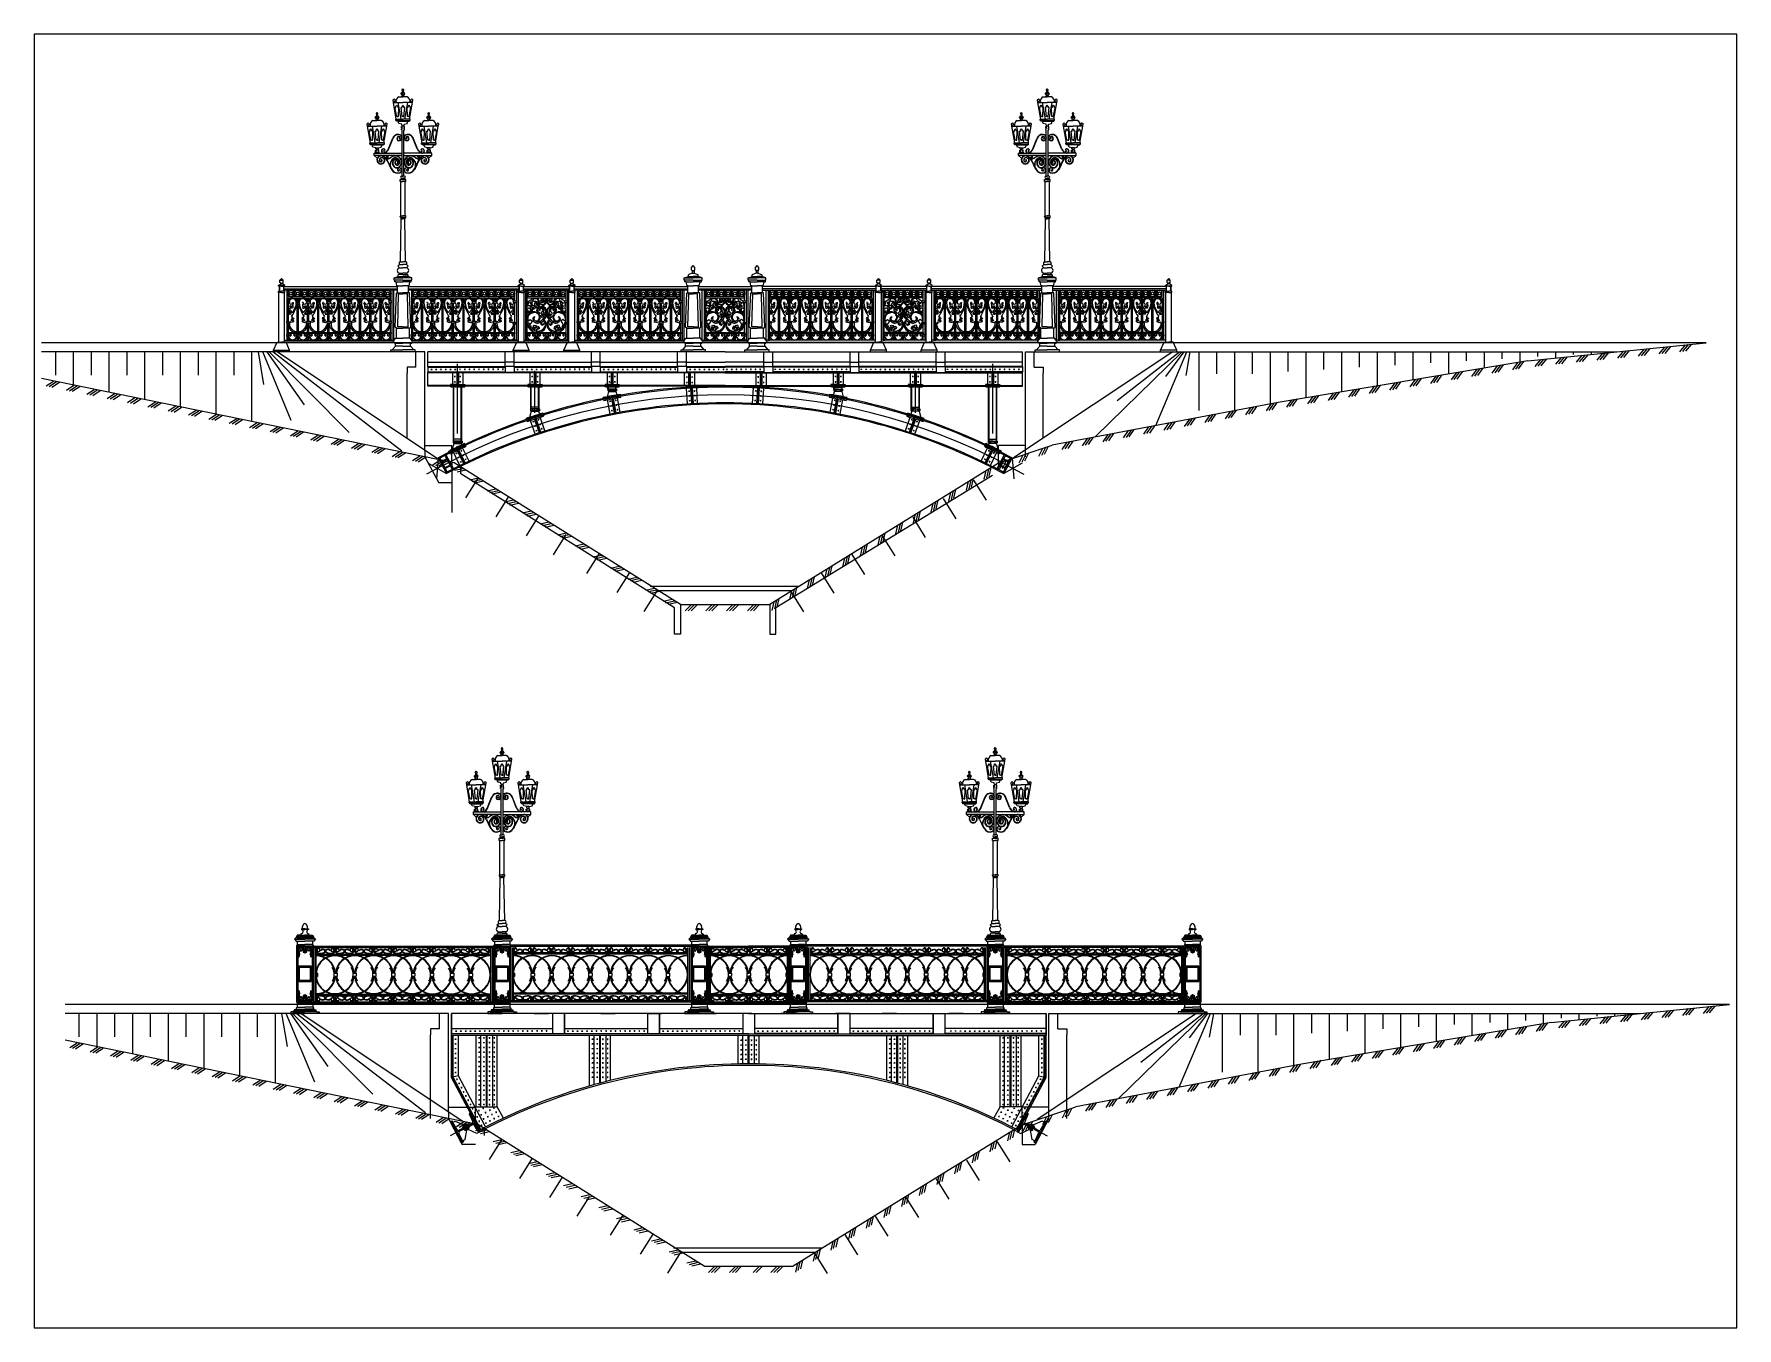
# Paper-space layout 'dwgmodels.com' of a CAD drawing. Header units: millimetres. Extents: x 1 to 255, y 1 to 193.
# The model-space entities are those that its viewports show. They can reach past a viewport. Long polylines and large blocks are cut down to what shows.
import ezdxf

# ---------------------------------------------------------------- set-up
doc = ezdxf.new("R2010")
doc.units = ezdxf.units.MM
doc.layers.add('axis', color=40, linetype='Continuous')
doc.layers.add('dwgmodels.com', color=40, linetype='Continuous')
picture_1 = doc.add_image_def('image1.gif', size_in_pixel=(174, 220))

msp = doc.modelspace()

# ---------------------------------------------------------------- linework, layer by layer
at = {"color": 4, "linetype": 'ByBlock', "lineweight": -2}
for p, q in [((7978, 17470), (7992, 17490)), ((7992, 17490), (8011, 17490)), ((7999, 17537), (8011, 17555)), ((7999, 17529), (7999, 17537)), ((8005, 17523), (7999, 17529)), ((8005, 17509), (8005, 17523)), ((8005, 17490), (8005, 17509)), ((8024, 17537), (8011, 17555)), ((8030, 17490), (8011, 17490)), ((8018, 17523), (8024, 17529)), ((8018, 17509), (8018, 17523)), ((8018, 17490), (8018, 17509)), ((8024, 17529), (8024, 17537)), ((8045, 17470), (8030, 17490)), ((18816, 17470), (18831, 17490)), ((18831, 17490), (18850, 17490)), ((18837, 17537), (18850, 17555)), ((18837, 17529), (18837, 17537)), ((18843, 17523), (18837, 17529)), ((18843, 17509), (18843, 17523)), ((18843, 17490), (18843, 17509)), ((18863, 17537), (18850, 17555)), ((18869, 17490), (18850, 17490)), ((18856, 17523), (18863, 17529)), ((18856, 17509), (18856, 17523)), ((18856, 17490), (18856, 17509)), ((18863, 17529), (18863, 17537)), ((18884, 17470), (18869, 17490)), ((7862, 17382), (7845, 17365)), ((7845, 17345), (7845, 17365)), ((7851, 17345), (7845, 17345)), ((7851, 17323), (7851, 17345)), ((7899, 17042), (7851, 17323)), ((7851, 17323), (8011, 17323)), ((7878, 17365), (7862, 17382)), ((7872, 17323), (7872, 17345)), ((7872, 17345), (7878, 17345)), ((7877, 17238), (7892, 17239)), ((7877, 17238), (7891, 17239)), ((7906, 17087), (7877, 17238)), ((7906, 17087), (7877, 17238)), ((7878, 17345), (7878, 17365)), ((7890, 17253), (7905, 17278)), ((7891, 17239), (7890, 17253)), ((7891, 17253), (7905, 17278)), ((7892, 17239), (7891, 17253)), ((7924, 17256), (7905, 17278)), ((7923, 17256), (7905, 17278)), ((7925, 17242), (7923, 17256)), ((7925, 17242), (7924, 17256)), ((7940, 17243), (7925, 17242)), ((7939, 17243), (7925, 17242)), ((7980, 17042), (7932, 17323)), ((7935, 17089), (7940, 17243)), ((7935, 17089), (7939, 17243)), ((7941, 17417), (8011, 17417)), ((7991, 17451), (7978, 17470)), ((7978, 17470), (8045, 17470)), ((7997, 17088), (7980, 17241)), ((7980, 17241), (7995, 17241)), ((7996, 17088), (7980, 17241)), ((7980, 17241), (7995, 17241)), ((8003, 17451), (7991, 17451)), ((7992, 17417), (7992, 17437)), ((7992, 17437), (8003, 17437)), ((7995, 17255), (8011, 17278)), ((7995, 17241), (7995, 17255)), ((7995, 17241), (7995, 17255)), ((8003, 17437), (8003, 17451)), ((8081, 17417), (8011, 17417)), ((8172, 17323), (8011, 17323)), ((8028, 17255), (8011, 17278)), ((8020, 17437), (8020, 17451)), ((8020, 17451), (8031, 17451)), ((8030, 17437), (8020, 17437)), ((8026, 17088), (8043, 17241)), ((8026, 17088), (8043, 17241)), ((8028, 17241), (8028, 17255)), ((8028, 17241), (8028, 17255)), ((8043, 17241), (8028, 17241)), ((8043, 17241), (8028, 17241)), ((8030, 17417), (8030, 17437)), ((8031, 17451), (8045, 17470)), ((8043, 17042), (8091, 17323)), ((8087, 17089), (8083, 17243)), ((8083, 17243), (8098, 17242)), ((8087, 17089), (8083, 17243)), ((8083, 17243), (8098, 17242)), ((8098, 17242), (8099, 17256)), ((8098, 17242), (8099, 17256)), ((8099, 17256), (8118, 17278)), ((8099, 17256), (8117, 17278)), ((8132, 17253), (8117, 17278)), ((8117, 17087), (8146, 17238)), ((8117, 17087), (8146, 17238)), ((8132, 17253), (8118, 17278)), ((8123, 17042), (8172, 17323)), ((8131, 17239), (8132, 17253)), ((8131, 17239), (8132, 17253)), ((8146, 17238), (8131, 17239)), ((8146, 17238), (8131, 17239)), ((8145, 17365), (8160, 17382)), ((8145, 17344), (8145, 17365)), ((8151, 17344), (8145, 17344)), ((8150, 17323), (8151, 17344)), ((8160, 17382), (8177, 17365)), ((8172, 17323), (8172, 17344)), ((8172, 17344), (8177, 17344)), ((8177, 17344), (8177, 17365)), ((18701, 17382), (18684, 17365)), ((18684, 17344), (18684, 17365)), ((18690, 17344), (18684, 17344)), ((18690, 17323), (18690, 17344)), ((18738, 17042), (18690, 17323)), ((18690, 17323), (18850, 17323)), ((18717, 17365), (18701, 17382)), ((18711, 17323), (18711, 17344)), ((18711, 17344), (18717, 17344)), ((18715, 17238), (18730, 17239)), ((18744, 17087), (18715, 17238)), ((18716, 17238), (18730, 17239)), ((18744, 17087), (18716, 17238)), ((18717, 17344), (18717, 17365)), ((18729, 17253), (18744, 17278)), ((18729, 17253), (18744, 17278)), ((18730, 17239), (18729, 17253)), ((18730, 17239), (18729, 17253)), ((18762, 17256), (18744, 17278)), ((18762, 17256), (18744, 17278)), ((18763, 17242), (18762, 17256)), ((18763, 17242), (18762, 17256)), ((18778, 17243), (18763, 17242)), ((18778, 17243), (18763, 17242)), ((18818, 17042), (18770, 17323)), ((18774, 17089), (18778, 17243)), ((18774, 17089), (18778, 17243)), ((18780, 17417), (18850, 17417)), ((18830, 17451), (18816, 17470)), ((18884, 17470), (18816, 17470)), ((18835, 17088), (18818, 17241)), ((18818, 17241), (18833, 17241)), ((18835, 17088), (18819, 17241)), ((18819, 17241), (18833, 17241)), ((18841, 17451), (18830, 17451)), ((18831, 17417), (18831, 17437)), ((18831, 17437), (18841, 17437)), ((18833, 17255), (18850, 17278)), ((18833, 17241), (18833, 17255)), ((18833, 17241), (18833, 17255)), ((18841, 17437), (18841, 17451)), ((18920, 17417), (18850, 17417)), ((19010, 17323), (18850, 17323)), ((18866, 17255), (18850, 17278)), ((18858, 17437), (18858, 17451)), ((18858, 17451), (18870, 17451)), ((18869, 17437), (18858, 17437)), ((18865, 17088), (18881, 17241)), ((18865, 17088), (18881, 17241)), ((18866, 17241), (18866, 17255)), ((18881, 17241), (18866, 17241)), ((18867, 17241), (18867, 17255)), ((18881, 17241), (18867, 17241)), ((18869, 17417), (18869, 17437)), ((18870, 17451), (18884, 17470)), ((18882, 17042), (18930, 17323)), ((18926, 17089), (18922, 17243)), ((18922, 17243), (18936, 17242)), ((18926, 17089), (18922, 17243)), ((18922, 17243), (18937, 17242)), ((18936, 17242), (18938, 17256)), ((18937, 17242), (18938, 17256)), ((18938, 17256), (18956, 17278)), ((18938, 17256), (18956, 17278)), ((18955, 17087), (18984, 17238)), ((18971, 17253), (18956, 17278)), ((18971, 17253), (18956, 17278)), ((18956, 17087), (18984, 17238)), ((18962, 17042), (19010, 17323)), ((18970, 17239), (18971, 17253)), ((18970, 17239), (18971, 17253)), ((18984, 17238), (18970, 17239)), ((18984, 17238), (18970, 17239)), ((18983, 17365), (18999, 17382)), ((18983, 17345), (18983, 17365)), ((18989, 17345), (18983, 17345)), ((18989, 17323), (18989, 17345)), ((18999, 17382), (19016, 17365)), ((19010, 17323), (19010, 17345)), ((19010, 17345), (19016, 17345)), ((19016, 17345), (19016, 17365)), ((7428, 16983), (7411, 16966)), ((7411, 16946), (7411, 16966)), ((7416, 16946), (7411, 16946)), ((7416, 16924), (7416, 16946)), ((7464, 16643), (7416, 16924)), ((7416, 16924), (7577, 16924)), ((7443, 16966), (7428, 16983)), ((7437, 16924), (7437, 16946)), ((7437, 16946), (7443, 16946)), ((7443, 16946), (7443, 16966)), ((7545, 16643), (7497, 16924)), ((7507, 17018), (7577, 17018)), ((7543, 17071), (7558, 17091)), ((7557, 17052), (7543, 17071)), ((7543, 17071), (7611, 17071)), ((7568, 17052), (7557, 17052)), ((7558, 17091), (7577, 17091)), ((7558, 17018), (7558, 17038)), ((7558, 17038), (7568, 17038)), ((7564, 17138), (7577, 17156)), ((7564, 17130), (7564, 17138)), ((7570, 17124), (7564, 17130)), ((7568, 17038), (7568, 17052)), ((7570, 17110), (7570, 17124)), ((7570, 17091), (7570, 17110)), ((7590, 17138), (7577, 17156)), ((7596, 17091), (7577, 17091)), ((7647, 17018), (7577, 17018)), ((7737, 16924), (7577, 16924)), ((7583, 17124), (7590, 17130)), ((7583, 17110), (7583, 17124)), ((7583, 17091), (7583, 17110)), ((7585, 17038), (7585, 17052)), ((7585, 17052), (7597, 17052)), ((7596, 17038), (7585, 17038)), ((7590, 17130), (7590, 17138)), ((7611, 17071), (7596, 17091)), ((7596, 17018), (7596, 17038)), ((7597, 17052), (7611, 17071)), ((7609, 16643), (7657, 16924)), ((7689, 16643), (7737, 16924)), ((7710, 16966), (7726, 16983)), ((7710, 16945), (7710, 16966)), ((7716, 16945), (7710, 16945)), ((7716, 16924), (7716, 16945)), ((7726, 16983), (7743, 16966)), ((7737, 16924), (7737, 16945)), ((7737, 16945), (7743, 16945)), ((7743, 16945), (7743, 16966)), ((7890, 17021), (7890, 17042)), ((7890, 17042), (8011, 17042)), ((7890, 17021), (7890, 17042)), ((7890, 17042), (7899, 17042)), ((7890, 17042), (8011, 17042)), ((8011, 17021), (7890, 17021)), ((7902, 17021), (7890, 17021)), ((8011, 17021), (7890, 17021)), ((7901, 17008), (7901, 17021)), ((7928, 17008), (7901, 17008)), ((7902, 17008), (7902, 17021)), ((7928, 17008), (7902, 17008)), ((7921, 17088), (7906, 17087)), ((7920, 17088), (7906, 17087)), ((7920, 17088), (7935, 17089)), ((7921, 17088), (7935, 17089)), ((7942, 16971), (7928, 17008)), ((7928, 17008), (8011, 17008)), ((7942, 16971), (7928, 17008)), ((8011, 17008), (7928, 17008)), ((7990, 16959), (7942, 16971)), ((7990, 16959), (7942, 16971)), ((7985, 16895), (7985, 16918)), ((7985, 16918), (8005, 16918)), ((7990, 16941), (7990, 16959)), ((8005, 16931), (7990, 16941)), ((8011, 17088), (7996, 17088)), ((8011, 17088), (7997, 17088)), ((8005, 16918), (8005, 16931)), ((8011, 17088), (8026, 17088)), ((8011, 17088), (8026, 17088)), ((8133, 17042), (8011, 17042)), ((8132, 17042), (8011, 17042)), ((8011, 17021), (8133, 17021)), ((8011, 17021), (8132, 17021)), ((8011, 17008), (8094, 17008)), ((8094, 17008), (8011, 17008)), ((8018, 16931), (8033, 16941)), ((8018, 16918), (8018, 16931)), ((8038, 16918), (8018, 16918)), ((8032, 16959), (8080, 16971)), ((8033, 16959), (8081, 16971)), ((8033, 16941), (8033, 16959)), ((8038, 16895), (8038, 16918)), ((8080, 16971), (8094, 17008)), ((8081, 16971), (8094, 17008)), ((8102, 17088), (8087, 17089)), ((8102, 17088), (8087, 17089)), ((8094, 17008), (8121, 17008)), ((8094, 17008), (8121, 17008)), ((8102, 17088), (8117, 17087)), ((8102, 17088), (8117, 17087)), ((8121, 17008), (8121, 17021)), ((8121, 17021), (8132, 17021)), ((8121, 17008), (8121, 17021)), ((8132, 17042), (8123, 17042)), ((8132, 17021), (8132, 17042)), ((8132, 17021), (8132, 17042)), ((8297, 16983), (8280, 16966)), ((8280, 16945), (8280, 16966)), ((8286, 16945), (8280, 16945)), ((8286, 16924), (8286, 16945)), ((8334, 16643), (8286, 16924)), ((8286, 16924), (8446, 16924)), ((8313, 16966), (8297, 16983)), ((8307, 16924), (8307, 16945)), ((8307, 16945), (8313, 16945)), ((8313, 16945), (8313, 16966)), ((8414, 16643), (8366, 16924)), ((8376, 17018), (8446, 17018)), ((8412, 17071), (8427, 17091)), ((8426, 17052), (8412, 17071)), ((8480, 17071), (8412, 17071)), ((8437, 17052), (8426, 17052)), ((8427, 17091), (8446, 17091)), ((8427, 17018), (8427, 17038)), ((8427, 17038), (8437, 17038)), ((8433, 17138), (8446, 17156)), ((8433, 17130), (8433, 17138)), ((8439, 17124), (8433, 17130)), ((8437, 17038), (8437, 17052)), ((8439, 17110), (8439, 17124)), ((8439, 17091), (8439, 17110)), ((8459, 17138), (8446, 17156)), ((8465, 17091), (8446, 17091)), ((8516, 17018), (8446, 17018)), ((8606, 16924), (8446, 16924)), ((8452, 17124), (8459, 17130)), ((8452, 17110), (8452, 17124)), ((8452, 17091), (8452, 17110)), ((8454, 17038), (8454, 17052)), ((8454, 17052), (8466, 17052)), ((8465, 17038), (8454, 17038)), ((8459, 17130), (8459, 17138)), ((8480, 17071), (8465, 17091)), ((8465, 17018), (8465, 17038)), ((8466, 17052), (8480, 17071)), ((8478, 16643), (8526, 16924)), ((8558, 16643), (8606, 16924)), ((8579, 16966), (8595, 16983)), ((8579, 16946), (8579, 16966)), ((8585, 16946), (8579, 16946)), ((8585, 16924), (8585, 16946)), ((8595, 16983), (8612, 16966)), ((8606, 16924), (8606, 16946)), ((8606, 16946), (8612, 16946)), ((8612, 16946), (8612, 16966)), ((18266, 16983), (18249, 16966)), ((18249, 16946), (18249, 16966)), ((18255, 16946), (18249, 16946)), ((18255, 16924), (18255, 16946)), ((18303, 16643), (18255, 16924)), ((18255, 16924), (18415, 16924)), ((18282, 16966), (18266, 16983)), ((18276, 16924), (18276, 16946)), ((18276, 16946), (18282, 16946)), ((18282, 16946), (18282, 16966)), ((18384, 16643), (18336, 16924)), ((18345, 17018), (18415, 17018)), ((18382, 17071), (18396, 17091)), ((18395, 17052), (18382, 17071)), ((18382, 17071), (18449, 17071)), ((18407, 17052), (18395, 17052)), ((18396, 17091), (18415, 17091)), ((18396, 17018), (18396, 17038)), ((18396, 17038), (18407, 17038)), ((18403, 17138), (18415, 17156)), ((18403, 17130), (18403, 17138)), ((18409, 17124), (18403, 17130)), ((18407, 17038), (18407, 17052)), ((18409, 17110), (18409, 17124)), ((18409, 17091), (18409, 17110)), ((18428, 17138), (18415, 17156)), ((18434, 17091), (18415, 17091)), ((18485, 17018), (18415, 17018)), ((18576, 16924), (18415, 16924)), ((18422, 17124), (18428, 17130)), ((18422, 17110), (18422, 17124)), ((18422, 17091), (18422, 17110)), ((18424, 17038), (18424, 17052)), ((18424, 17052), (18435, 17052)), ((18434, 17038), (18424, 17038)), ((18428, 17130), (18428, 17138)), ((18449, 17071), (18434, 17091)), ((18434, 17018), (18434, 17038)), ((18435, 17052), (18449, 17071)), ((18447, 16643), (18495, 16924)), ((18527, 16643), (18576, 16924)), ((18549, 16966), (18564, 16983)), ((18549, 16945), (18549, 16966)), ((18554, 16945), (18549, 16945)), ((18554, 16924), (18554, 16945)), ((18564, 16983), (18581, 16966)), ((18576, 16924), (18576, 16945)), ((18576, 16945), (18581, 16945)), ((18581, 16945), (18581, 16966)), ((18729, 17021), (18729, 17042)), ((18729, 17042), (18738, 17042)), ((18729, 17042), (18850, 17042)), ((18729, 17021), (18729, 17042)), ((18729, 17042), (18850, 17042)), ((18740, 17021), (18729, 17021)), ((18850, 17021), (18729, 17021)), ((18850, 17021), (18729, 17021)), ((18740, 17008), (18740, 17021)), ((18740, 17008), (18740, 17021)), ((18767, 17008), (18740, 17008)), ((18767, 17008), (18740, 17008)), ((18759, 17088), (18744, 17087)), ((18759, 17088), (18744, 17087)), ((18759, 17088), (18774, 17089)), ((18759, 17088), (18774, 17089)), ((18781, 16971), (18767, 17008)), ((18850, 17008), (18767, 17008)), ((18781, 16971), (18767, 17008)), ((18767, 17008), (18850, 17008)), ((18829, 16959), (18781, 16971)), ((18828, 16959), (18781, 16971)), ((18823, 16895), (18823, 16918)), ((18823, 16918), (18843, 16918)), ((18828, 16941), (18828, 16959)), ((18843, 16931), (18828, 16941)), ((18850, 17088), (18835, 17088)), ((18850, 17088), (18835, 17088)), ((18843, 16918), (18843, 16931)), ((18850, 17088), (18865, 17088)), ((18850, 17088), (18865, 17088)), ((18971, 17042), (18850, 17042)), ((18971, 17042), (18850, 17042)), ((18850, 17021), (18971, 17021)), ((18850, 17021), (18971, 17021)), ((18933, 17008), (18850, 17008)), ((18850, 17008), (18933, 17008)), ((18857, 16931), (18871, 16941)), ((18857, 16918), (18857, 16931)), ((18876, 16918), (18857, 16918)), ((18871, 16959), (18919, 16971)), ((18871, 16959), (18919, 16971)), ((18871, 16941), (18871, 16959)), ((18876, 16895), (18876, 16918)), ((18919, 16971), (18933, 17008)), ((18919, 16971), (18933, 17008)), ((18941, 17088), (18926, 17089)), ((18941, 17088), (18926, 17089)), ((18933, 17008), (18960, 17008)), ((18933, 17008), (18960, 17008)), ((18941, 17088), (18955, 17087)), ((18941, 17088), (18956, 17087)), ((18960, 17008), (18960, 17021)), ((18960, 17008), (18960, 17021)), ((18960, 17021), (18971, 17021)), ((18971, 17042), (18962, 17042)), ((18971, 17021), (18971, 17042)), ((18971, 17021), (18971, 17042)), ((19136, 16983), (19118, 16966)), ((19118, 16945), (19118, 16966)), ((19124, 16945), (19118, 16945)), ((19124, 16924), (19124, 16945)), ((19173, 16643), (19124, 16924)), ((19124, 16924), (19285, 16924)), ((19151, 16966), (19136, 16983)), ((19145, 16924), (19145, 16945)), ((19145, 16945), (19151, 16945)), ((19151, 16945), (19151, 16966)), ((19253, 16643), (19205, 16924)), ((19214, 17018), (19284, 17018)), ((19251, 17071), (19265, 17091)), ((19264, 17052), (19251, 17071)), ((19318, 17071), (19251, 17071)), ((19276, 17052), (19264, 17052)), ((19265, 17091), (19284, 17091)), ((19266, 17018), (19266, 17038)), ((19266, 17038), (19276, 17038)), ((19272, 17138), (19284, 17156)), ((19272, 17130), (19272, 17138)), ((19278, 17124), (19272, 17130)), ((19276, 17038), (19276, 17052)), ((19278, 17110), (19278, 17124)), ((19278, 17091), (19278, 17110)), ((19297, 17138), (19284, 17156)), ((19303, 17091), (19285, 17091)), ((19355, 17018), (19285, 17018)), ((19445, 16924), (19285, 16924)), ((19291, 17124), (19297, 17130)), ((19291, 17110), (19291, 17124)), ((19291, 17091), (19291, 17110)), ((19293, 17038), (19293, 17052)), ((19293, 17052), (19305, 17052)), ((19303, 17038), (19293, 17038)), ((19297, 17130), (19297, 17138)), ((19318, 17071), (19303, 17091)), ((19303, 17018), (19303, 17038)), ((19305, 17052), (19318, 17071)), ((19316, 16643), (19364, 16924)), ((19397, 16643), (19445, 16924)), ((19418, 16966), (19433, 16983)), ((19418, 16946), (19418, 16966)), ((19424, 16946), (19418, 16946)), ((19424, 16924), (19424, 16946)), ((19433, 16983), (19451, 16966)), ((19445, 16924), (19445, 16946)), ((19445, 16946), (19451, 16946)), ((19451, 16946), (19451, 16966)), ((7442, 16839), (7457, 16840)), ((7471, 16688), (7442, 16839)), ((7455, 16622), (7455, 16643)), ((7455, 16643), (7577, 16643)), ((7577, 16622), (7455, 16622)), ((7456, 16854), (7471, 16879)), ((7457, 16840), (7456, 16854)), ((7467, 16609), (7467, 16622)), ((7489, 16857), (7471, 16879)), ((7486, 16689), (7471, 16688)), ((7486, 16689), (7501, 16690)), ((7490, 16843), (7489, 16857)), ((7505, 16844), (7490, 16843)), ((7501, 16690), (7505, 16844)), ((7562, 16689), (7545, 16842)), ((7545, 16842), (7560, 16842)), ((7560, 16856), (7577, 16879)), ((7560, 16842), (7560, 16856)), ((7577, 16689), (7562, 16689)), ((7593, 16856), (7577, 16879)), ((7577, 16689), (7592, 16689)), ((7698, 16643), (7577, 16643)), ((7577, 16622), (7698, 16622)), ((7592, 16689), (7608, 16842)), ((7593, 16842), (7593, 16856)), ((7608, 16842), (7593, 16842)), ((7653, 16690), (7649, 16844)), ((7649, 16844), (7663, 16843)), ((7668, 16689), (7653, 16690)), ((7663, 16843), (7665, 16857)), ((7665, 16857), (7683, 16879)), ((7668, 16689), (7682, 16688)), ((7682, 16688), (7711, 16839)), ((7698, 16854), (7683, 16879)), ((7686, 16609), (7686, 16622)), ((7686, 16622), (7698, 16622)), ((7698, 16643), (7689, 16643)), ((7696, 16840), (7698, 16854)), ((7711, 16839), (7696, 16840)), ((7698, 16622), (7698, 16643)), ((7768, 16545), (7835, 16712)), ((7772, 16543), (7839, 16710)), ((7947, 16709), (7947, 16714)), ((7984, 16882), (8005, 16895)), ((7984, 16863), (7984, 16882)), ((7995, 16863), (7984, 16863)), ((8005, 16895), (7985, 16895)), ((7995, 16083), (7995, 16863)), ((8038, 16882), (8018, 16895)), ((8018, 16895), (8038, 16895)), ((8028, 16083), (8028, 16863)), ((8028, 16863), (8038, 16863)), ((8038, 16863), (8038, 16882)), ((8075, 16709), (8076, 16714)), ((8250, 16543), (8183, 16710)), ((8255, 16545), (8188, 16712)), ((8311, 16839), (8326, 16840)), ((8340, 16688), (8311, 16839)), ((8325, 16854), (8340, 16879)), ((8326, 16840), (8325, 16854)), ((8325, 16622), (8325, 16643)), ((8325, 16643), (8334, 16643)), ((8325, 16643), (8446, 16643)), ((8336, 16622), (8325, 16622)), ((8446, 16622), (8325, 16622)), ((8336, 16609), (8336, 16622)), ((8358, 16857), (8340, 16879)), ((8355, 16689), (8340, 16688)), ((8355, 16689), (8370, 16690)), ((8359, 16843), (8358, 16857)), ((8374, 16844), (8359, 16843)), ((8370, 16690), (8374, 16844)), ((8431, 16689), (8414, 16842)), ((8414, 16842), (8429, 16842)), ((8429, 16856), (8446, 16879)), ((8429, 16842), (8429, 16856)), ((8446, 16689), (8431, 16689)), ((8462, 16856), (8446, 16879)), ((8446, 16689), (8461, 16689)), ((8567, 16643), (8446, 16643)), ((8446, 16622), (8567, 16622)), ((8461, 16689), (8477, 16842)), ((8462, 16842), (8462, 16856)), ((8477, 16842), (8462, 16842)), ((8522, 16690), (8518, 16844)), ((8518, 16844), (8532, 16843)), ((8537, 16689), (8522, 16690)), ((8532, 16843), (8534, 16857)), ((8534, 16857), (8552, 16879)), ((8537, 16689), (8551, 16688)), ((8551, 16688), (8580, 16839)), ((8567, 16854), (8552, 16879)), ((8556, 16609), (8556, 16622)), ((8566, 16840), (8567, 16854)), ((8580, 16839), (8566, 16840)), ((8567, 16622), (8567, 16643)), ((18281, 16839), (18296, 16840)), ((18310, 16688), (18281, 16839)), ((18294, 16622), (18294, 16643)), ((18294, 16643), (18415, 16643)), ((18415, 16622), (18294, 16622)), ((18295, 16854), (18309, 16879)), ((18296, 16840), (18295, 16854)), ((18305, 16609), (18305, 16622)), ((18328, 16857), (18309, 16879)), ((18325, 16689), (18310, 16688)), ((18325, 16689), (18339, 16690)), ((18329, 16843), (18328, 16857)), ((18344, 16844), (18329, 16843)), ((18339, 16690), (18344, 16844)), ((18401, 16689), (18384, 16842)), ((18384, 16842), (18399, 16842)), ((18399, 16856), (18415, 16879)), ((18399, 16842), (18399, 16856)), ((18415, 16689), (18401, 16689)), ((18432, 16856), (18415, 16879)), ((18415, 16689), (18430, 16689)), ((18537, 16643), (18415, 16643)), ((18415, 16622), (18537, 16622)), ((18430, 16689), (18447, 16842)), ((18432, 16842), (18432, 16856)), ((18447, 16842), (18432, 16842)), ((18491, 16690), (18487, 16844)), ((18487, 16844), (18502, 16843)), ((18506, 16689), (18491, 16690)), ((18502, 16843), (18503, 16857)), ((18503, 16857), (18522, 16879)), ((18506, 16689), (18521, 16688)), ((18521, 16688), (18550, 16839)), ((18536, 16854), (18522, 16879)), ((18525, 16609), (18525, 16622)), ((18525, 16622), (18536, 16622)), ((18536, 16643), (18527, 16643)), ((18535, 16840), (18536, 16854)), ((18550, 16839), (18535, 16840)), ((18536, 16622), (18536, 16643)), ((18606, 16545), (18673, 16712)), ((18611, 16543), (18678, 16710)), ((18786, 16709), (18785, 16714)), ((18823, 16882), (18843, 16895)), ((18843, 16895), (18823, 16895)), ((18823, 16863), (18823, 16882)), ((18833, 16863), (18823, 16863)), ((18833, 16083), (18833, 16863)), ((18877, 16882), (18857, 16895)), ((18857, 16895), (18876, 16895)), ((18866, 16083), (18866, 16863)), ((18866, 16863), (18877, 16863)), ((18877, 16863), (18877, 16882)), ((18914, 16709), (18914, 16714)), ((19089, 16543), (19022, 16710)), ((19093, 16545), (19026, 16712)), ((19150, 16839), (19165, 16840)), ((19179, 16688), (19150, 16839)), ((19163, 16643), (19284, 16643)), ((19284, 16622), (19163, 16622)), ((19164, 16854), (19178, 16879)), ((19165, 16840), (19164, 16854)), ((19164, 16622), (19164, 16643)), ((19164, 16643), (19173, 16643)), ((19175, 16622), (19164, 16622)), ((19175, 16609), (19175, 16622)), ((19197, 16857), (19178, 16879)), ((19194, 16689), (19179, 16688)), ((19194, 16689), (19209, 16690)), ((19198, 16843), (19197, 16857)), ((19213, 16844), (19198, 16843)), ((19209, 16690), (19213, 16844)), ((19270, 16689), (19253, 16842)), ((19253, 16842), (19268, 16842)), ((19268, 16856), (19284, 16879)), ((19268, 16842), (19268, 16856)), ((19284, 16689), (19270, 16689)), ((19301, 16856), (19284, 16879)), ((19284, 16689), (19299, 16689)), ((19406, 16643), (19284, 16643)), ((19284, 16622), (19406, 16622)), ((19299, 16689), (19316, 16842)), ((19301, 16842), (19301, 16856)), ((19316, 16842), (19301, 16842)), ((19360, 16690), (19356, 16844)), ((19356, 16844), (19371, 16843)), ((19375, 16689), (19360, 16690)), ((19371, 16843), (19372, 16857)), ((19372, 16857), (19391, 16879)), ((19375, 16689), (19390, 16688)), ((19390, 16688), (19419, 16839)), ((19405, 16854), (19391, 16879)), ((19395, 16609), (19395, 16622)), ((19404, 16840), (19405, 16854)), ((19419, 16839), (19404, 16840)), ((19406, 16622), (19406, 16643)), ((7493, 16609), (7467, 16609)), ((7507, 16572), (7493, 16609)), ((7493, 16609), (7577, 16609)), ((7555, 16560), (7507, 16572)), ((7528, 16430), (7528, 16470)), ((7528, 16470), (7995, 16470)), ((7995, 16430), (7528, 16430)), ((7528, 16430), (7578, 16384)), ((7546, 16485), (7606, 16485)), ((7547, 16495), (7547, 16519)), ((7547, 16519), (7570, 16519)), ((7564, 16495), (7547, 16495)), ((7555, 16542), (7555, 16560)), ((7555, 16560), (7598, 16560)), ((7570, 16532), (7555, 16542)), ((7564, 16485), (7564, 16495)), ((7570, 16519), (7570, 16532)), ((7577, 16609), (7660, 16609)), ((7583, 16532), (7598, 16542)), ((7583, 16519), (7583, 16532)), ((7606, 16519), (7583, 16519)), ((7588, 16485), (7588, 16494)), ((7588, 16494), (7606, 16494)), ((7598, 16560), (7646, 16572)), ((7598, 16542), (7598, 16560)), ((7606, 16494), (7606, 16519)), ((7646, 16572), (7660, 16609)), ((7648, 16359), (7650, 16364)), ((7660, 16609), (7686, 16609)), ((7692, 16512), (7687, 16513)), ((7743, 16347), (7807, 16213)), ((7749, 16404), (7746, 16400)), ((7748, 16350), (7812, 16215)), ((7750, 16372), (7750, 16377)), ((8495, 16470), (8028, 16470)), ((8028, 16430), (8495, 16430)), ((8275, 16350), (8211, 16215)), ((8279, 16347), (8215, 16213)), ((8273, 16372), (8273, 16377)), ((8274, 16404), (8276, 16400)), ((8331, 16512), (8335, 16513)), ((8363, 16609), (8336, 16609)), ((8377, 16572), (8363, 16609)), ((8446, 16609), (8363, 16609)), ((8375, 16359), (8373, 16364)), ((8425, 16560), (8377, 16572)), ((8417, 16494), (8417, 16519)), ((8417, 16519), (8440, 16519)), ((8434, 16494), (8417, 16494)), ((8477, 16485), (8417, 16485)), ((8425, 16542), (8425, 16560)), ((8467, 16560), (8425, 16560)), ((8440, 16532), (8425, 16542)), ((8434, 16485), (8434, 16494)), ((8440, 16519), (8440, 16532)), ((8495, 16430), (8445, 16384)), ((8529, 16609), (8446, 16609)), ((8453, 16532), (8467, 16542)), ((8453, 16519), (8453, 16532)), ((8475, 16519), (8453, 16519)), ((8458, 16485), (8458, 16495)), ((8458, 16495), (8475, 16495)), ((8467, 16560), (8515, 16572)), ((8467, 16542), (8467, 16560)), ((8475, 16495), (8475, 16519)), ((8495, 16430), (8495, 16470)), ((8515, 16572), (8529, 16609)), ((8529, 16609), (8556, 16609)), ((18332, 16609), (18305, 16609)), ((18346, 16572), (18332, 16609)), ((18332, 16609), (18415, 16609)), ((18394, 16560), (18346, 16572)), ((18366, 16430), (18366, 16470)), ((18366, 16470), (18833, 16470)), ((18833, 16430), (18366, 16430)), ((18366, 16430), (18416, 16384)), ((18384, 16485), (18445, 16485)), ((18386, 16495), (18386, 16519)), ((18386, 16519), (18409, 16519)), ((18403, 16495), (18386, 16495)), ((18394, 16542), (18394, 16560)), ((18394, 16560), (18436, 16560)), ((18409, 16532), (18394, 16542)), ((18403, 16485), (18403, 16495)), ((18409, 16519), (18409, 16532)), ((18415, 16609), (18498, 16609)), ((18422, 16532), (18436, 16542)), ((18422, 16519), (18422, 16532)), ((18444, 16519), (18422, 16519)), ((18427, 16485), (18427, 16494)), ((18427, 16494), (18444, 16494)), ((18436, 16560), (18484, 16572)), ((18436, 16542), (18436, 16560)), ((18444, 16494), (18444, 16519)), ((18484, 16572), (18498, 16609)), ((18486, 16359), (18488, 16364)), ((18498, 16609), (18525, 16609)), ((18531, 16512), (18526, 16513)), ((18582, 16347), (18646, 16213)), ((18588, 16404), (18585, 16400)), ((18586, 16350), (18650, 16215)), ((18588, 16372), (18588, 16377)), ((19334, 16470), (18866, 16470)), ((18866, 16430), (19334, 16430)), ((19113, 16350), (19050, 16215)), ((19118, 16347), (19054, 16213)), ((19111, 16372), (19112, 16377)), ((19112, 16404), (19115, 16400)), ((19169, 16512), (19174, 16513)), ((19202, 16609), (19175, 16609)), ((19216, 16572), (19202, 16609)), ((19284, 16609), (19202, 16609)), ((19214, 16359), (19212, 16364)), ((19263, 16560), (19216, 16572)), ((19256, 16494), (19255, 16519)), ((19255, 16519), (19278, 16519)), ((19315, 16485), (19255, 16485)), ((19273, 16494), (19256, 16494)), ((19263, 16542), (19263, 16560)), ((19306, 16560), (19263, 16560)), ((19278, 16532), (19263, 16542)), ((19273, 16485), (19273, 16494)), ((19278, 16519), (19278, 16532)), ((19334, 16430), (19283, 16384)), ((19368, 16609), (19284, 16609)), ((19291, 16532), (19306, 16542)), ((19291, 16519), (19291, 16532)), ((19314, 16519), (19291, 16519)), ((19297, 16485), (19297, 16495)), ((19297, 16495), (19314, 16495)), ((19306, 16560), (19354, 16572)), ((19306, 16542), (19306, 16560)), ((19314, 16495), (19314, 16519)), ((19334, 16430), (19334, 16470)), ((19354, 16572), (19368, 16609)), ((19368, 16609), (19395, 16609)), ((7807, 16213), (7823, 16189)), ((7915, 16294), (7913, 16298)), ((7953, 16193), (7948, 16191)), ((7985, 16027), (7985, 16052)), ((7985, 16052), (8011, 16052)), ((7987, 16083), (8011, 16083)), ((8036, 16083), (8011, 16083)), ((8037, 16052), (8011, 16052)), ((8037, 16027), (8037, 16052)), ((8070, 16193), (8075, 16191)), ((8107, 16294), (8110, 16298)), ((8215, 16213), (8200, 16189)), ((18646, 16213), (18661, 16189)), ((18754, 16294), (18752, 16298)), ((18791, 16193), (18786, 16191)), ((18824, 16027), (18824, 16052)), ((18824, 16052), (18850, 16052)), ((18825, 16083), (18850, 16083)), ((18874, 16083), (18850, 16083)), ((18876, 16052), (18850, 16052)), ((18876, 16027), (18876, 16052)), ((18909, 16193), (18913, 16191)), ((18946, 16294), (18948, 16298)), ((19054, 16213), (19038, 16189)), ((7964, 16006), (7964, 16027)), ((7964, 16027), (8011, 16027)), ((7964, 15992), (7964, 16006)), ((7974, 15992), (7964, 15992)), ((7974, 15415), (7974, 15992)), ((7974, 15992), (8011, 15992)), ((8011, 16027), (7985, 16027)), ((8059, 16027), (8011, 16027)), ((8011, 16027), (8037, 16027)), ((8048, 15992), (8011, 15992)), ((8048, 15415), (8048, 15992)), ((8048, 15992), (8059, 15992)), ((8059, 16006), (8059, 16027)), ((8059, 15992), (8059, 16006)), ((18802, 16006), (18802, 16027)), ((18802, 16027), (18850, 16027)), ((18802, 15992), (18802, 16006)), ((18813, 15992), (18802, 15992)), ((18813, 15415), (18813, 15992)), ((18813, 15992), (18850, 15992)), ((18850, 16027), (18824, 16027)), ((18898, 16027), (18850, 16027)), ((18850, 16027), (18876, 16027)), ((18887, 15992), (18850, 15992)), ((18887, 15415), (18887, 15992)), ((18887, 15992), (18898, 15992)), ((18898, 16006), (18898, 16027)), ((18898, 15992), (18898, 16006)), ((7959, 15406), (7974, 15415)), ((7979, 15387), (7959, 15406)), ((7968, 14641), (7980, 15368)), ((7970, 15379), (7979, 15387)), ((7980, 15368), (7970, 15379)), ((7974, 15415), (8011, 15415)), ((7979, 15387), (8011, 15387)), ((7980, 15368), (8011, 15368)), ((8048, 15415), (8011, 15415)), ((8044, 15387), (8011, 15387)), ((8042, 15368), (8011, 15368)), ((8042, 15368), (8052, 15379)), ((8055, 14641), (8042, 15368)), ((8044, 15387), (8063, 15406)), ((8052, 15379), (8044, 15387)), ((8063, 15406), (8048, 15415)), ((18798, 15406), (18813, 15415)), ((18817, 15387), (18798, 15406)), ((18806, 14641), (18819, 15368)), ((18809, 15379), (18817, 15387)), ((18819, 15368), (18809, 15379)), ((18813, 15415), (18850, 15415)), ((18817, 15387), (18850, 15387)), ((18819, 15368), (18850, 15368)), ((18887, 15415), (18850, 15415)), ((18882, 15387), (18850, 15387)), ((18881, 15368), (18850, 15368)), ((18881, 15368), (18891, 15379)), ((18893, 14641), (18881, 15368)), ((18882, 15387), (18902, 15406)), ((18891, 15379), (18882, 15387)), ((18902, 15406), (18887, 15415)), ((7957, 14641), (8011, 14641)), ((8065, 14641), (8011, 14641)), ((18796, 14641), (18850, 14641)), ((18904, 14641), (18850, 14641)), ((5942, 14332), (5970, 14362)), ((5942, 14292), (5942, 14332)), ((5942, 14332), (5998, 14332)), ((5998, 14332), (5970, 14362)), ((5998, 14292), (5998, 14332)), ((7862, 14371), (7931, 14398)), ((7862, 14371), (7931, 14398)), ((7862, 14336), (7862, 14371)), ((7862, 14371), (8011, 14371)), ((7862, 14336), (7862, 14371)), ((8011, 14336), (7862, 14336)), ((7872, 14307), (7872, 14336)), ((7872, 14307), (7872, 14336)), ((7924, 14570), (7954, 14596)), ((7954, 14541), (7924, 14570)), ((7931, 14398), (8011, 14398)), ((7939, 14431), (7957, 14453)), ((8011, 14431), (7939, 14431)), ((7954, 14596), (8011, 14596)), ((7954, 14541), (8011, 14541)), ((7957, 14453), (8011, 14453)), ((8069, 14596), (8011, 14596)), ((8069, 14541), (8011, 14541)), ((8065, 14453), (8011, 14453)), ((8011, 14431), (8084, 14431)), ((8091, 14398), (8011, 14398)), ((8161, 14371), (8011, 14371)), ((8011, 14336), (8161, 14336)), ((8084, 14431), (8065, 14453)), ((8099, 14570), (8069, 14596)), ((8069, 14541), (8099, 14570)), ((8161, 14371), (8091, 14398)), ((8150, 14307), (8150, 14336)), ((8161, 14336), (8161, 14371)), ((9973, 14332), (10001, 14362)), ((9973, 14292), (9973, 14332)), ((9973, 14332), (10029, 14332)), ((10029, 14332), (10001, 14362)), ((10029, 14292), (10029, 14332)), ((10824, 14332), (10852, 14362)), ((10824, 14292), (10824, 14332)), ((10824, 14332), (10880, 14332)), ((10880, 14332), (10852, 14362)), ((10880, 14292), (10880, 14332)), ((12744, 14371), (12813, 14398)), ((12744, 14336), (12744, 14371)), ((12744, 14371), (12894, 14371)), ((12894, 14336), (12744, 14336)), ((12754, 14307), (12754, 14336)), ((12813, 14398), (12894, 14398)), ((12878, 14454), (12821, 14431)), ((12865, 14548), (12894, 14578)), ((12865, 14508), (12865, 14548)), ((12878, 14497), (12865, 14508)), ((12878, 14491), (12878, 14497)), ((12878, 14497), (12909, 14497)), ((12878, 14491), (12909, 14491)), ((12878, 14491), (12878, 14454)), ((12878, 14454), (12909, 14454)), ((12922, 14548), (12894, 14578)), ((12974, 14398), (12894, 14398)), ((13043, 14371), (12894, 14371)), ((12894, 14336), (13043, 14336)), ((12909, 14497), (12922, 14508)), ((12909, 14491), (12909, 14497)), ((12909, 14491), (12909, 14454)), ((12909, 14454), (12966, 14431)), ((12922, 14508), (12922, 14548)), ((13043, 14371), (12974, 14398)), ((13033, 14307), (13033, 14336)), ((13043, 14336), (13043, 14371)), ((13818, 14371), (13888, 14398)), ((13818, 14336), (13818, 14371)), ((13818, 14371), (13968, 14371)), ((13968, 14336), (13818, 14336)), ((13829, 14307), (13829, 14336)), ((13888, 14398), (13968, 14398)), ((13952, 14454), (13895, 14431)), ((13940, 14548), (13968, 14578)), ((13940, 14508), (13940, 14548)), ((13952, 14497), (13940, 14508)), ((13952, 14491), (13952, 14497)), ((13983, 14497), (13952, 14497)), ((13983, 14491), (13952, 14491)), ((13952, 14491), (13952, 14454)), ((13983, 14454), (13952, 14454)), ((13996, 14548), (13968, 14578)), ((14048, 14398), (13968, 14398)), ((14117, 14371), (13968, 14371)), ((13968, 14336), (14117, 14336)), ((13983, 14497), (13996, 14508)), ((13983, 14491), (13983, 14497)), ((13983, 14491), (13983, 14454)), ((13983, 14454), (14040, 14431)), ((13996, 14508), (13996, 14548)), ((14117, 14371), (14048, 14398)), ((14107, 14307), (14107, 14336)), ((14117, 14336), (14117, 14371)), ((15981, 14332), (16009, 14362)), ((15981, 14292), (15981, 14332)), ((16037, 14332), (15981, 14332)), ((16037, 14332), (16009, 14362)), ((16037, 14292), (16037, 14332)), ((16832, 14332), (16860, 14362)), ((16832, 14292), (16832, 14332)), ((16888, 14332), (16832, 14332)), ((16888, 14332), (16860, 14362)), ((16888, 14292), (16888, 14332)), ((18700, 14371), (18770, 14398)), ((18700, 14336), (18700, 14371)), ((18700, 14371), (18850, 14371)), ((18850, 14336), (18700, 14336)), ((18711, 14307), (18711, 14336)), ((18762, 14570), (18792, 14596)), ((18792, 14541), (18762, 14570)), ((18770, 14398), (18850, 14398)), ((18777, 14431), (18796, 14453)), ((18850, 14431), (18777, 14431)), ((18792, 14596), (18850, 14596)), ((18792, 14541), (18850, 14541)), ((18796, 14453), (18850, 14453)), ((18908, 14596), (18850, 14596)), ((18908, 14541), (18850, 14541)), ((18904, 14453), (18850, 14453)), ((18850, 14431), (18922, 14431)), ((18930, 14398), (18850, 14398)), ((18999, 14371), (18850, 14371)), ((18850, 14336), (18999, 14336)), ((18922, 14431), (18904, 14453)), ((18938, 14570), (18908, 14596)), ((18908, 14541), (18938, 14570)), ((18999, 14371), (18930, 14398)), ((18989, 14307), (18989, 14336)), ((18999, 14336), (18999, 14371)), ((20863, 14332), (20891, 14362)), ((20863, 14292), (20863, 14332)), ((20919, 14332), (20863, 14332)), ((20919, 14332), (20891, 14362)), ((20919, 14292), (20919, 14332)), ((5915, 14148), (5970, 14148)), ((5915, 14124), (5915, 14148)), ((5970, 14124), (5915, 14124)), ((5918, 14242), (5955, 14275)), ((5918, 14234), (5918, 14242)), ((6021, 14240), (5918, 14240)), ((5970, 14234), (5918, 14234)), ((5921, 13290), (5921, 14124)), ((5932, 14148), (5932, 14234)), ((5932, 14230), (5932, 14165)), ((5955, 14281), (5942, 14292)), ((5955, 14275), (5955, 14281)), ((5955, 14281), (5985, 14281)), ((5955, 14275), (5985, 14275)), ((5970, 14234), (6022, 14234)), ((6025, 14148), (5970, 14148)), ((5970, 14124), (6025, 14124)), ((5985, 14281), (5998, 14292)), ((5985, 14275), (5985, 14281)), ((6022, 14242), (5985, 14275)), ((6007, 14148), (6007, 14234)), ((6007, 14230), (7921, 14230)), ((6007, 14187), (7921, 14187)), ((7921, 14165), (6007, 14165)), ((6009, 14240), (6021, 14240)), ((6019, 13290), (6019, 14124)), ((6022, 14234), (6022, 14242)), ((6025, 14124), (6025, 14148)), ((6080, 14165), (6059, 14165)), ((6059, 14165), (6059, 13958)), ((6080, 14061), (6080, 14165)), ((7802, 14061), (6080, 14061)), ((6080, 14038), (6080, 13977)), ((6080, 14038), (7802, 14038)), ((6175, 14061), (6175, 14165)), ((6193, 14061), (6193, 14165)), ((6231, 13959), (6231, 14038)), ((6252, 13959), (6252, 14038)), ((6289, 14061), (6289, 14165)), ((6308, 14061), (6308, 14165)), ((6406, 14061), (6406, 14165)), ((6406, 13976), (6406, 14038)), ((6424, 14061), (6424, 14165)), ((6427, 13976), (6427, 14038)), ((6521, 14061), (6521, 14165)), ((6539, 14061), (6539, 14165)), ((6578, 13959), (6578, 14038)), ((6599, 13959), (6599, 14038)), ((6640, 14061), (6640, 14165)), ((6659, 14061), (6659, 14165)), ((6748, 13976), (6748, 14038)), ((6757, 14061), (6757, 14165)), ((6769, 13976), (6769, 14038)), ((6775, 14061), (6775, 14165)), ((6872, 14061), (6872, 14165)), ((6890, 14061), (6890, 14165)), ((6928, 13959), (6928, 14038)), ((6949, 13959), (6949, 14038)), ((6990, 14061), (6990, 14165)), ((7008, 14061), (7008, 14165)), ((7101, 13976), (7101, 14038)), ((7105, 14061), (7105, 14165)), ((7123, 14061), (7123, 14165)), ((7123, 13976), (7123, 14038)), ((7221, 14061), (7221, 14165)), ((7240, 14061), (7240, 14165)), ((7282, 13959), (7282, 14038)), ((7303, 13959), (7303, 14038)), ((7336, 14061), (7336, 14165)), ((7354, 14061), (7354, 14165)), ((7455, 13976), (7455, 14038)), ((7456, 14061), (7456, 14165)), ((7474, 14061), (7474, 14165)), ((7477, 13976), (7477, 14038)), ((7572, 14061), (7572, 14165)), ((7591, 14061), (7591, 14165)), ((7629, 13959), (7629, 14038)), ((7650, 13959), (7650, 14038)), ((7687, 14061), (7687, 14165)), ((7705, 14061), (7705, 14165)), ((7802, 13980), (7802, 14165)), ((7826, 14165), (7826, 13326)), ((7859, 13320), (7859, 14165)), ((7894, 14307), (7872, 14307)), ((7894, 14307), (7872, 14307)), ((7881, 13546), (7903, 14119)), ((7881, 13546), (7903, 14119)), ((7908, 14240), (7894, 14307)), ((7894, 14307), (8011, 14307)), ((7908, 14240), (7894, 14307)), ((7903, 14119), (8011, 14119)), ((7921, 14240), (7908, 14240)), ((7908, 14240), (8011, 14240)), ((7921, 14240), (7908, 14240)), ((7921, 14119), (7921, 14240)), ((7921, 14119), (7921, 14240)), ((7923, 13547), (7938, 14106)), ((7923, 13547), (7938, 14106)), ((7938, 14106), (8011, 14106)), ((8129, 14307), (8011, 14307)), ((8114, 14240), (8011, 14240)), ((8119, 14119), (8011, 14119)), ((8085, 14106), (8011, 14106)), ((8100, 13547), (8085, 14106)), ((8102, 14119), (8102, 14240)), ((8102, 14240), (8114, 14240)), ((8102, 14240), (8102, 14230)), ((8102, 14230), (9964, 14230)), ((8102, 14165), (8102, 14187)), ((8102, 14187), (9964, 14187)), ((9964, 14165), (8102, 14165)), ((8114, 14240), (8129, 14307)), ((8142, 13546), (8119, 14119)), ((8129, 14307), (8150, 14307)), ((8173, 14165), (8152, 14165)), ((8152, 14165), (8152, 13958)), ((8173, 14061), (8173, 14165)), ((9895, 14061), (8173, 14061)), ((8173, 14038), (8173, 13977)), ((8173, 14038), (9895, 14038)), ((8268, 14061), (8268, 14165)), ((8286, 14061), (8286, 14165)), ((8324, 13959), (8324, 14038)), ((8345, 13959), (8345, 14038)), ((8382, 14061), (8382, 14165)), ((8401, 14061), (8401, 14165)), ((8499, 14061), (8499, 14165)), ((8499, 13976), (8499, 14038)), ((8517, 14061), (8517, 14165)), ((8520, 13976), (8520, 14038)), ((8614, 14061), (8614, 14165)), ((8632, 14061), (8632, 14165)), ((8671, 13959), (8671, 14038)), ((8692, 13959), (8692, 14038)), ((8733, 14061), (8733, 14165)), ((8752, 14061), (8752, 14165)), ((8841, 13976), (8841, 14038)), ((8850, 14061), (8850, 14165)), ((8862, 13976), (8862, 14038)), ((8868, 14061), (8868, 14165)), ((8965, 14061), (8965, 14165)), ((8983, 14061), (8983, 14165)), ((9021, 13959), (9021, 14038)), ((9042, 13959), (9042, 14038)), ((9083, 14061), (9083, 14165)), ((9101, 14061), (9101, 14165)), ((9194, 13976), (9194, 14038)), ((9198, 14061), (9198, 14165)), ((9216, 14061), (9216, 14165)), ((9216, 13976), (9216, 14038)), ((9314, 14061), (9314, 14165)), ((9333, 14061), (9333, 14165)), ((9375, 13959), (9375, 14038)), ((9396, 13959), (9396, 14038)), ((9429, 14061), (9429, 14165)), ((9447, 14061), (9447, 14165)), ((9548, 13976), (9548, 14038)), ((9549, 14061), (9549, 14165)), ((9567, 14061), (9567, 14165)), ((9570, 13976), (9570, 14038)), ((9665, 14061), (9665, 14165)), ((9684, 14061), (9684, 14165)), ((9722, 13959), (9722, 14038)), ((9743, 13959), (9743, 14038)), ((9780, 14061), (9780, 14165)), ((9798, 14061), (9798, 14165)), ((9895, 13980), (9895, 14165)), ((9919, 14165), (9919, 13326)), ((9946, 14124), (9946, 14148)), ((9946, 14148), (10001, 14148)), ((10001, 14124), (9946, 14124)), ((9949, 14242), (9986, 14275)), ((9949, 14234), (9949, 14242)), ((10001, 14234), (9949, 14234)), ((9952, 13290), (9952, 14124)), ((9964, 14148), (9964, 14234)), ((9964, 14230), (9964, 14165)), ((9986, 14281), (9973, 14292)), ((9986, 14275), (9986, 14281)), ((9986, 14281), (10017, 14281)), ((9986, 14275), (10017, 14275)), ((10001, 14234), (10054, 14234)), ((10056, 14148), (10001, 14148)), ((10001, 14124), (10056, 14124)), ((10017, 14281), (10029, 14292)), ((10017, 14275), (10017, 14281)), ((10054, 14242), (10017, 14275)), ((10039, 14148), (10039, 14234)), ((10039, 14230), (10815, 14230)), ((10039, 14187), (10815, 14187)), ((10815, 14165), (10039, 14165)), ((10050, 13290), (10050, 14124)), ((10054, 14234), (10054, 14242)), ((10056, 14124), (10056, 14148)), ((10075, 14165), (10075, 13326)), ((10099, 13980), (10099, 14165)), ((10754, 14061), (10099, 14061)), ((10099, 14038), (10754, 14038)), ((10127, 13980), (10206, 14038)), ((10197, 14061), (10197, 14165)), ((10215, 14061), (10215, 14165)), ((10281, 14032), (10271, 14038)), ((10295, 14061), (10295, 14165)), ((10314, 14061), (10314, 14165)), ((10410, 14061), (10410, 14165)), ((10428, 14061), (10428, 14165)), ((10524, 14061), (10524, 14165)), ((10543, 14061), (10543, 14165)), ((10572, 14032), (10582, 14038)), ((10640, 14061), (10640, 14165)), ((10726, 13980), (10647, 14038)), ((10659, 14061), (10659, 14165)), ((10754, 13980), (10754, 14165)), ((10778, 14165), (10778, 13326)), ((10797, 14124), (10797, 14148)), ((10797, 14148), (10852, 14148)), ((10852, 14124), (10797, 14124)), ((10800, 14242), (10837, 14275)), ((10800, 14234), (10800, 14242)), ((10903, 14240), (10800, 14240)), ((10852, 14234), (10800, 14234)), ((10803, 13290), (10803, 14124)), ((10815, 14148), (10815, 14234)), ((10815, 14230), (10815, 14165)), ((10837, 14281), (10824, 14292)), ((10837, 14275), (10837, 14281)), ((10837, 14281), (10868, 14281)), ((10837, 14275), (10868, 14275)), ((10852, 14234), (10905, 14234)), ((10907, 14148), (10852, 14148)), ((10852, 14124), (10907, 14124)), ((10868, 14281), (10880, 14292)), ((10868, 14275), (10868, 14281)), ((10905, 14242), (10868, 14275)), ((10890, 14148), (10890, 14234)), ((10890, 14230), (12803, 14230)), ((10890, 14187), (12803, 14187)), ((12803, 14165), (10890, 14165)), ((10891, 14240), (10903, 14240)), ((10901, 13290), (10901, 14124)), ((10905, 14234), (10905, 14242)), ((10907, 14124), (10907, 14148)), ((10962, 14165), (10941, 14165)), ((10941, 14165), (10941, 13958)), ((10962, 14061), (10962, 14165)), ((12684, 14061), (10962, 14061)), ((10962, 14038), (10962, 13977)), ((10962, 14038), (12684, 14038)), ((11057, 14061), (11057, 14165)), ((11075, 14061), (11075, 14165)), ((11113, 13959), (11113, 14038)), ((11134, 13959), (11134, 14038)), ((11172, 14061), (11172, 14165)), ((11190, 14061), (11190, 14165)), ((11288, 14061), (11288, 14165)), ((11288, 13976), (11288, 14038)), ((11306, 14061), (11306, 14165)), ((11309, 13976), (11309, 14038)), ((11403, 14061), (11403, 14165)), ((11421, 14061), (11421, 14165)), ((11461, 13959), (11461, 14038)), ((11482, 13959), (11482, 14038)), ((11523, 14061), (11523, 14165)), ((11541, 14061), (11541, 14165)), ((11630, 13976), (11630, 14038)), ((11639, 14061), (11639, 14165)), ((11652, 13976), (11652, 14038)), ((11657, 14061), (11657, 14165)), ((11754, 14061), (11754, 14165)), ((11772, 14061), (11772, 14165)), ((11810, 13959), (11810, 14038)), ((11831, 13959), (11831, 14038)), ((11872, 14061), (11872, 14165)), ((11891, 14061), (11891, 14165)), ((11984, 13976), (11984, 14038)), ((11987, 14061), (11987, 14165)), ((12005, 14061), (12005, 14165)), ((12005, 13976), (12005, 14038)), ((12103, 14061), (12103, 14165)), ((12122, 14061), (12122, 14165)), ((12164, 13959), (12164, 14038)), ((12185, 13959), (12185, 14038)), ((12218, 14061), (12218, 14165)), ((12237, 14061), (12237, 14165)), ((12338, 14061), (12338, 14165)), ((12338, 13976), (12338, 14038)), ((12356, 14061), (12356, 14165)), ((12359, 13976), (12359, 14038)), ((12455, 14061), (12455, 14165)), ((12473, 14061), (12473, 14165)), ((12511, 13959), (12511, 14038)), ((12533, 13959), (12533, 14038)), ((12569, 14061), (12569, 14165)), ((12588, 14061), (12588, 14165)), ((12684, 13980), (12684, 14165)), ((12708, 14165), (12708, 13326)), ((12742, 13326), (12742, 14165)), ((12776, 14307), (12754, 14307)), ((12763, 13546), (12785, 14119)), ((12791, 14240), (12776, 14307)), ((12776, 14307), (12894, 14307)), ((12785, 14119), (12894, 14119)), ((12803, 14240), (12791, 14240)), ((12791, 14240), (12894, 14240)), ((12803, 14119), (12803, 14240)), ((12805, 13547), (12820, 14106)), ((12820, 14106), (12894, 14106)), ((13011, 14307), (12894, 14307)), ((12996, 14240), (12894, 14240)), ((13002, 14119), (12894, 14119)), ((12967, 14106), (12894, 14106)), ((12982, 13547), (12967, 14106)), ((12984, 14119), (12984, 14240)), ((12984, 14240), (12996, 14240)), ((12984, 14240), (12984, 14230)), ((12984, 14230), (13877, 14230)), ((12984, 14165), (12984, 14187)), ((12984, 14187), (13877, 14187)), ((13877, 14165), (12984, 14165)), ((12996, 14240), (13011, 14307)), ((13024, 13546), (13002, 14119)), ((13011, 14307), (13033, 14307)), ((13045, 13326), (13045, 14165)), ((13079, 14165), (13079, 13326)), ((13103, 13980), (13103, 14165)), ((13758, 14061), (13103, 14061)), ((13103, 14038), (13758, 14038)), ((13131, 13980), (13210, 14038)), ((13201, 14061), (13201, 14165)), ((13219, 14061), (13219, 14165)), ((13285, 14032), (13275, 14038)), ((13299, 14061), (13299, 14165)), ((13318, 14061), (13318, 14165)), ((13414, 14061), (13414, 14165)), ((13433, 14061), (13433, 14165)), ((13529, 14061), (13529, 14165)), ((13547, 14061), (13547, 14165)), ((13576, 14032), (13586, 14038)), ((13644, 14061), (13644, 14165)), ((13730, 13980), (13651, 14038)), ((13663, 14061), (13663, 14165)), ((13758, 13980), (13758, 14165)), ((13758, 13980), (13758, 14165)), ((13782, 14165), (13782, 13326)), ((13783, 14165), (13783, 13326)), ((13816, 13326), (13816, 14165)), ((13850, 14307), (13829, 14307)), ((13837, 13546), (13860, 14119)), ((13865, 14240), (13850, 14307)), ((13850, 14307), (13968, 14307)), ((13860, 14119), (13968, 14119)), ((13877, 14240), (13865, 14240)), ((13865, 14240), (13968, 14240)), ((13877, 14119), (13877, 14240)), ((13877, 14240), (13877, 14230)), ((13877, 14165), (13877, 14187)), ((13879, 13547), (13894, 14106)), ((13894, 14106), (13968, 14106)), ((14085, 14307), (13968, 14307)), ((14071, 14240), (13968, 14240)), ((14076, 14119), (13968, 14119)), ((14041, 14106), (13968, 14106)), ((14056, 13547), (14041, 14106)), ((14058, 14119), (14058, 14240)), ((14058, 14240), (14071, 14240)), ((15972, 14230), (14058, 14230)), ((15972, 14187), (14058, 14187)), ((14058, 14165), (15972, 14165)), ((14071, 14240), (14085, 14307)), ((14098, 13546), (14076, 14119)), ((14085, 14307), (14107, 14307)), ((14120, 13326), (14120, 14165)), ((14153, 14165), (14153, 13326)), ((14177, 13980), (14177, 14165)), ((14177, 14061), (15899, 14061)), ((15899, 14038), (14177, 14038)), ((14274, 14061), (14274, 14165)), ((14292, 14061), (14292, 14165)), ((14329, 13959), (14329, 14038)), ((14350, 13959), (14350, 14038)), ((14388, 14061), (14388, 14165)), ((14407, 14061), (14407, 14165)), ((14502, 13976), (14502, 14038)), ((14505, 14061), (14505, 14165)), ((14523, 14061), (14523, 14165)), ((14524, 13976), (14524, 14038)), ((14625, 14061), (14625, 14165)), ((14643, 14061), (14643, 14165)), ((14676, 13959), (14676, 14038)), ((14697, 13959), (14697, 14038)), ((14739, 14061), (14739, 14165)), ((14758, 14061), (14758, 14165)), ((14856, 14061), (14856, 14165)), ((14856, 13976), (14856, 14038)), ((14874, 14061), (14874, 14165)), ((14878, 13976), (14878, 14038)), ((14971, 14061), (14971, 14165)), ((14989, 14061), (14989, 14165)), ((15030, 13959), (15030, 14038)), ((15051, 13959), (15051, 14038)), ((15089, 14061), (15089, 14165)), ((15107, 14061), (15107, 14165)), ((15204, 14061), (15204, 14165)), ((15210, 13976), (15210, 14038)), ((15222, 14061), (15222, 14165)), ((15231, 13976), (15231, 14038)), ((15320, 14061), (15320, 14165)), ((15339, 14061), (15339, 14165)), ((15380, 13959), (15380, 14038)), ((15401, 13959), (15401, 14038)), ((15440, 14061), (15440, 14165)), ((15458, 14061), (15458, 14165)), ((15552, 13976), (15552, 14038)), ((15555, 14061), (15555, 14165)), ((15573, 14061), (15573, 14165)), ((15573, 13976), (15573, 14038)), ((15671, 14061), (15671, 14165)), ((15690, 14061), (15690, 14165)), ((15727, 13959), (15727, 14038)), ((15748, 13959), (15748, 14038)), ((15786, 14061), (15786, 14165)), ((15804, 14061), (15804, 14165)), ((15899, 14061), (15899, 14165)), ((15899, 14165), (15920, 14165)), ((15899, 14038), (15899, 13977)), ((15920, 14165), (15920, 13958)), ((15954, 14124), (15954, 14148)), ((15954, 14148), (16009, 14148)), ((16009, 14124), (15954, 14124)), ((15957, 14242), (15994, 14275)), ((15957, 14234), (15957, 14242)), ((16009, 14234), (15957, 14234)), ((15970, 14240), (15958, 14240)), ((15958, 14240), (16061, 14240)), ((15960, 13290), (15960, 14124)), ((15972, 14148), (15972, 14234)), ((15994, 14281), (15981, 14292)), ((15994, 14275), (15994, 14281)), ((16024, 14281), (15994, 14281)), ((16024, 14275), (15994, 14275)), ((16009, 14234), (16061, 14234)), ((16064, 14148), (16009, 14148)), ((16009, 14124), (16064, 14124)), ((16024, 14281), (16037, 14292)), ((16024, 14275), (16024, 14281)), ((16061, 14242), (16024, 14275)), ((16047, 14148), (16047, 14234)), ((16047, 14230), (16047, 14165)), ((16823, 14230), (16047, 14230)), ((16823, 14187), (16047, 14187)), ((16047, 14165), (16823, 14165)), ((16058, 13290), (16058, 14124)), ((16061, 14234), (16061, 14242)), ((16064, 14124), (16064, 14148)), ((16083, 14165), (16083, 13326)), ((16107, 13980), (16107, 14165)), ((16107, 14061), (16762, 14061)), ((16762, 14038), (16107, 14038)), ((16135, 13980), (16215, 14038)), ((16203, 14061), (16203, 14165)), ((16221, 14061), (16221, 14165)), ((16289, 14032), (16280, 14038)), ((16318, 14061), (16318, 14165)), ((16337, 14061), (16337, 14165)), ((16433, 14061), (16433, 14165)), ((16451, 14061), (16451, 14165)), ((16548, 14061), (16548, 14165)), ((16566, 14061), (16566, 14165)), ((16581, 14032), (16590, 14038)), ((16646, 14061), (16646, 14165)), ((16734, 13980), (16655, 14038)), ((16665, 14061), (16665, 14165)), ((16762, 13980), (16762, 14165)), ((16787, 14165), (16787, 13326)), ((16805, 14124), (16805, 14148)), ((16805, 14148), (16860, 14148)), ((16860, 14124), (16805, 14124)), ((16808, 14242), (16845, 14275)), ((16808, 14234), (16808, 14242)), ((16860, 14234), (16808, 14234)), ((16811, 13290), (16811, 14124)), ((16823, 14148), (16823, 14234)), ((16845, 14281), (16832, 14292)), ((16845, 14275), (16845, 14281)), ((16875, 14281), (16845, 14281)), ((16875, 14275), (16845, 14275)), ((16860, 14234), (16912, 14234)), ((16915, 14148), (16860, 14148)), ((16860, 14124), (16915, 14124)), ((16875, 14281), (16888, 14292)), ((16875, 14275), (16875, 14281)), ((16912, 14242), (16875, 14275)), ((16897, 14148), (16897, 14234)), ((18760, 14230), (16897, 14230)), ((16897, 14230), (16897, 14165)), ((18760, 14187), (16897, 14187)), ((16897, 14165), (18760, 14165)), ((16909, 13290), (16909, 14124)), ((16912, 14234), (16912, 14242)), ((16915, 14124), (16915, 14148)), ((16942, 14165), (16942, 13326)), ((16967, 13980), (16967, 14165)), ((16967, 14061), (18688, 14061)), ((18688, 14038), (16967, 14038)), ((17063, 14061), (17063, 14165)), ((17081, 14061), (17081, 14165)), ((17118, 13959), (17118, 14038)), ((17139, 13959), (17139, 14038)), ((17178, 14061), (17178, 14165)), ((17196, 14061), (17196, 14165)), ((17292, 13976), (17292, 14038)), ((17294, 14061), (17294, 14165)), ((17312, 14061), (17312, 14165)), ((17313, 13976), (17313, 14038)), ((17414, 14061), (17414, 14165)), ((17432, 14061), (17432, 14165)), ((17465, 13959), (17465, 14038)), ((17487, 13959), (17487, 14038)), ((17529, 14061), (17529, 14165)), ((17547, 14061), (17547, 14165)), ((17645, 14061), (17645, 14165)), ((17646, 13976), (17646, 14038)), ((17663, 14061), (17663, 14165)), ((17667, 13976), (17667, 14038)), ((17760, 14061), (17760, 14165)), ((17778, 14061), (17778, 14165)), ((17820, 13959), (17820, 14038)), ((17841, 13959), (17841, 14038)), ((17878, 14061), (17878, 14165)), ((17897, 14061), (17897, 14165)), ((17993, 14061), (17993, 14165)), ((17999, 13976), (17999, 14038)), ((18011, 14061), (18011, 14165)), ((18020, 13976), (18020, 14038)), ((18109, 14061), (18109, 14165)), ((18128, 14061), (18128, 14165)), ((18169, 13959), (18169, 14038)), ((18190, 13959), (18190, 14038)), ((18229, 14061), (18229, 14165)), ((18248, 14061), (18248, 14165)), ((18341, 13976), (18341, 14038)), ((18344, 14061), (18344, 14165)), ((18362, 14061), (18362, 14165)), ((18362, 13976), (18362, 14038)), ((18461, 14061), (18461, 14165)), ((18479, 14061), (18479, 14165)), ((18516, 13959), (18516, 14038)), ((18537, 13959), (18537, 14038)), ((18575, 14061), (18575, 14165)), ((18594, 14061), (18594, 14165)), ((18688, 14061), (18688, 14165)), ((18688, 14165), (18710, 14165)), ((18688, 14038), (18688, 13977)), ((18710, 14165), (18710, 13958)), ((18732, 14307), (18711, 14307)), ((18719, 13546), (18742, 14119)), ((18747, 14240), (18732, 14307)), ((18732, 14307), (18850, 14307)), ((18742, 14119), (18850, 14119)), ((18760, 14240), (18747, 14240)), ((18747, 14240), (18850, 14240)), ((18760, 14119), (18760, 14240)), ((18760, 14240), (18760, 14230)), ((18760, 14165), (18760, 14187)), ((18761, 13547), (18776, 14106)), ((18776, 14106), (18850, 14106)), ((18968, 14307), (18850, 14307)), ((18953, 14240), (18850, 14240)), ((18958, 14119), (18850, 14119)), ((18924, 14106), (18850, 14106)), ((18939, 13547), (18924, 14106)), ((18939, 13547), (18924, 14106)), ((18939, 13547), (18924, 14106)), ((18940, 14119), (18940, 14240)), ((18940, 14240), (18953, 14240)), ((18940, 14119), (18940, 14240)), ((18940, 14240), (18953, 14240)), ((18940, 14119), (18940, 14240)), ((18940, 14240), (18953, 14240)), ((20854, 14230), (18940, 14230)), ((20854, 14187), (18940, 14187)), ((18940, 14165), (20854, 14165)), ((18953, 14240), (18968, 14307)), ((18981, 13546), (18958, 14119)), ((18981, 13546), (18958, 14119)), ((18981, 13546), (18958, 14119)), ((18968, 14307), (18989, 14307)), ((19002, 13320), (19002, 14165)), ((19035, 14165), (19035, 13326)), ((19060, 13980), (19060, 14165)), ((19060, 14061), (20781, 14061)), ((20781, 14038), (19060, 14038)), ((19156, 14061), (19156, 14165)), ((19174, 14061), (19174, 14165)), ((19211, 13959), (19211, 14038)), ((19232, 13959), (19232, 14038)), ((19271, 14061), (19271, 14165)), ((19289, 14061), (19289, 14165)), ((19385, 13976), (19385, 14038)), ((19387, 14061), (19387, 14165)), ((19405, 14061), (19405, 14165)), ((19406, 13976), (19406, 14038)), ((19507, 14061), (19507, 14165)), ((19525, 14061), (19525, 14165)), ((19558, 13959), (19558, 14038)), ((19580, 13959), (19580, 14038)), ((19622, 14061), (19622, 14165)), ((19640, 14061), (19640, 14165)), ((19738, 14061), (19738, 14165)), ((19739, 13976), (19739, 14038)), ((19756, 14061), (19756, 14165)), ((19760, 13976), (19760, 14038)), ((19853, 14061), (19853, 14165)), ((19871, 14061), (19871, 14165)), ((19913, 13959), (19913, 14038)), ((19934, 13959), (19934, 14038)), ((19971, 14061), (19971, 14165)), ((19990, 14061), (19990, 14165)), ((20086, 14061), (20086, 14165)), ((20092, 13976), (20092, 14038)), ((20104, 14061), (20104, 14165)), ((20113, 13976), (20113, 14038)), ((20202, 14061), (20202, 14165)), ((20221, 14061), (20221, 14165)), ((20262, 13959), (20262, 14038)), ((20283, 13959), (20283, 14038)), ((20322, 14061), (20322, 14165)), ((20341, 14061), (20341, 14165)), ((20434, 13976), (20434, 14038)), ((20437, 14061), (20437, 14165)), ((20455, 14061), (20455, 14165)), ((20455, 13976), (20455, 14038)), ((20554, 14061), (20554, 14165)), ((20572, 14061), (20572, 14165)), ((20609, 13959), (20609, 14038)), ((20630, 13959), (20630, 14038)), ((20668, 14061), (20668, 14165)), ((20687, 14061), (20687, 14165)), ((20781, 14061), (20781, 14165)), ((20781, 14165), (20803, 14165)), ((20781, 14038), (20781, 13977)), ((20803, 14165), (20803, 13958)), ((20836, 14124), (20836, 14148)), ((20836, 14148), (20891, 14148)), ((20892, 14124), (20836, 14124)), ((20839, 14242), (20876, 14275)), ((20839, 14234), (20839, 14242)), ((20892, 14234), (20839, 14234)), ((20853, 14240), (20840, 14240)), ((20840, 14240), (20943, 14240)), ((20842, 13290), (20842, 14124)), ((20854, 14148), (20854, 14234)), ((20876, 14281), (20863, 14292)), ((20876, 14275), (20876, 14281)), ((20907, 14281), (20876, 14281)), ((20907, 14275), (20876, 14275)), ((20892, 14234), (20944, 14234)), ((20946, 14148), (20892, 14148)), ((20892, 14124), (20946, 14124)), ((20907, 14281), (20919, 14292)), ((20907, 14275), (20907, 14281)), ((20944, 14242), (20907, 14275)), ((20929, 14148), (20929, 14234)), ((20929, 14230), (20929, 14165)), ((20940, 13290), (20940, 14124)), ((20944, 14234), (20944, 14242)), ((20946, 14124), (20946, 14148)), ((6059, 13958), (6059, 13638)), ((6102, 13977), (6069, 13977)), ((6069, 13977), (6069, 13956)), ((6069, 13956), (6102, 13956)), ((6080, 13956), (6080, 13326)), ((6091, 13878), (6080, 13878)), ((6086, 13819), (6080, 13819)), ((6080, 13800), (6089, 13800)), ((6088, 13768), (6080, 13768)), ((6094, 13825), (6086, 13819)), ((6106, 13770), (6088, 13778)), ((6088, 13778), (6088, 13768)), ((6089, 13797), (6102, 13813)), ((6089, 13800), (6089, 13797)), ((6091, 13864), (6091, 13878)), ((6098, 13854), (6091, 13864)), ((6096, 13761), (6106, 13770)), ((6127, 13761), (6096, 13761)), ((6107, 13854), (6098, 13854)), ((6102, 13977), (6102, 13956)), ((6102, 13813), (6108, 13813)), ((6112, 13900), (6103, 13896)), ((6103, 13896), (6116, 13883)), ((6108, 13813), (6104, 13795)), ((6104, 13795), (6112, 13795)), ((6112, 13857), (6107, 13854)), ((6121, 13900), (6112, 13900)), ((6120, 13862), (6112, 13857)), ((6112, 13795), (6129, 13775)), ((6116, 13883), (6118, 13872)), ((6118, 13872), (6120, 13862)), ((6129, 13775), (6118, 13775)), ((6118, 13775), (6127, 13761)), ((6119, 13890), (6124, 13897)), ((6125, 13876), (6119, 13890)), ((6124, 13897), (6121, 13900)), ((6131, 13870), (6125, 13876)), ((6142, 13864), (6131, 13870)), ((6136, 13898), (6132, 13891)), ((6132, 13891), (6132, 13880)), ((6132, 13880), (6141, 13890)), ((6142, 13894), (6136, 13898)), ((6141, 13890), (6144, 13890)), ((6149, 13894), (6142, 13894)), ((6148, 13861), (6142, 13864)), ((6144, 13890), (6146, 13883)), ((6146, 13883), (6154, 13890)), ((6155, 13865), (6148, 13861)), ((6154, 13899), (6149, 13894)), ((6157, 13927), (6151, 13927)), ((6151, 13927), (6161, 13915)), ((6154, 13958), (6163, 13958)), ((6161, 13899), (6154, 13899)), ((6154, 13890), (6163, 13887)), ((6161, 13876), (6155, 13865)), ((6161, 13932), (6157, 13927)), ((6163, 13887), (6157, 13881)), ((6157, 13881), (6161, 13876)), ((6167, 13932), (6161, 13932)), ((6161, 13915), (6161, 13909)), ((6161, 13909), (6161, 13899)), ((6163, 13958), (6167, 13952)), ((6167, 13952), (6167, 13932)), ((6257, 13959), (6225, 13959)), ((6225, 13959), (6225, 13938)), ((6225, 13938), (6257, 13938)), ((6231, 13410), (6231, 13938)), ((6252, 13410), (6252, 13938)), ((6257, 13959), (6257, 13938)), ((6321, 13958), (6317, 13952)), ((6317, 13932), (6323, 13932)), ((6330, 13958), (6321, 13958)), ((6330, 13890), (6321, 13887)), ((6321, 13887), (6327, 13881)), ((6323, 13932), (6326, 13927)), ((6332, 13927), (6323, 13915)), ((6323, 13915), (6323, 13909)), ((6323, 13909), (6323, 13899)), ((6323, 13899), (6330, 13899)), ((6327, 13881), (6323, 13876)), ((6323, 13876), (6329, 13865)), ((6326, 13927), (6332, 13927)), ((6329, 13865), (6336, 13861)), ((6330, 13899), (6335, 13894)), ((6338, 13883), (6330, 13890)), ((6335, 13894), (6342, 13894)), ((6336, 13861), (6342, 13864)), ((6340, 13890), (6338, 13883)), ((6343, 13890), (6340, 13890)), ((6342, 13894), (6348, 13898)), ((6342, 13864), (6353, 13870)), ((6352, 13880), (6343, 13890)), ((6348, 13898), (6352, 13891)), ((6352, 13891), (6352, 13880)), ((6353, 13870), (6359, 13876)), ((6372, 13795), (6355, 13775)), ((6355, 13775), (6366, 13775)), ((6366, 13775), (6357, 13761)), ((6357, 13761), (6388, 13761)), ((6359, 13876), (6365, 13890)), ((6360, 13897), (6363, 13900)), ((6365, 13890), (6360, 13897)), ((6363, 13900), (6372, 13900)), ((6366, 13872), (6364, 13862)), ((6364, 13862), (6371, 13857)), ((6368, 13883), (6366, 13872)), ((6381, 13896), (6368, 13883)), ((6371, 13857), (6377, 13854)), ((6372, 13900), (6381, 13896)), ((6380, 13795), (6372, 13795)), ((6382, 13813), (6376, 13813)), ((6376, 13813), (6380, 13795)), ((6377, 13854), (6386, 13854)), ((6378, 13770), (6396, 13778)), ((6388, 13761), (6378, 13770)), ((6395, 13797), (6382, 13813)), ((6449, 13976), (6386, 13976)), ((6386, 13976), (6386, 13955)), ((6386, 13955), (6449, 13955)), ((6386, 13854), (6393, 13864)), ((6390, 13825), (6398, 13819)), ((6393, 13864), (6393, 13878)), ((6393, 13878), (6404, 13878)), ((6404, 13800), (6395, 13800)), ((6395, 13800), (6395, 13797)), ((6396, 13778), (6396, 13768)), ((6396, 13768), (6404, 13768)), ((6398, 13819), (6404, 13819)), ((6406, 13636), (6406, 13955)), ((6427, 13636), (6427, 13955)), ((6439, 13878), (6428, 13878)), ((6433, 13819), (6428, 13819)), ((6428, 13800), (6437, 13800)), ((6436, 13768), (6428, 13768)), ((6441, 13825), (6433, 13819)), ((6453, 13770), (6436, 13778)), ((6436, 13778), (6436, 13768)), ((6437, 13797), (6450, 13813)), ((6437, 13800), (6437, 13797)), ((6439, 13864), (6439, 13878)), ((6446, 13854), (6439, 13864)), ((6443, 13761), (6453, 13770)), ((6475, 13761), (6443, 13761)), ((6454, 13854), (6446, 13854)), ((6449, 13976), (6449, 13955)), ((6450, 13813), (6456, 13813)), ((6459, 13900), (6451, 13896)), ((6451, 13896), (6463, 13883)), ((6456, 13813), (6451, 13795)), ((6451, 13795), (6459, 13795)), ((6460, 13857), (6454, 13854)), ((6468, 13900), (6459, 13900)), ((6459, 13795), (6477, 13775)), ((6468, 13862), (6460, 13857)), ((6463, 13883), (6466, 13872)), ((6466, 13890), (6472, 13897)), ((6472, 13876), (6466, 13890)), ((6466, 13872), (6468, 13862)), ((6477, 13775), (6466, 13775)), ((6466, 13775), (6475, 13761)), ((6472, 13897), (6468, 13900)), ((6479, 13870), (6472, 13876)), ((6484, 13898), (6479, 13891)), ((6479, 13891), (6479, 13880)), ((6479, 13880), (6488, 13890)), ((6490, 13864), (6479, 13870)), ((6490, 13894), (6484, 13898)), ((6488, 13890), (6492, 13890)), ((6497, 13894), (6490, 13894)), ((6496, 13861), (6490, 13864)), ((6492, 13890), (6494, 13883)), ((6494, 13883), (6502, 13890)), ((6503, 13865), (6496, 13861)), ((6502, 13899), (6497, 13894)), ((6505, 13927), (6499, 13927)), ((6499, 13927), (6508, 13915)), ((6501, 13958), (6510, 13958)), ((6508, 13899), (6502, 13899)), ((6502, 13890), (6511, 13887)), ((6508, 13876), (6503, 13865)), ((6511, 13887), (6504, 13881)), ((6504, 13881), (6508, 13876)), ((6508, 13932), (6505, 13927)), ((6515, 13932), (6508, 13932)), ((6508, 13915), (6508, 13909)), ((6508, 13909), (6508, 13899)), ((6510, 13958), (6515, 13952)), ((6515, 13952), (6515, 13932)), ((6605, 13959), (6572, 13959)), ((6572, 13959), (6572, 13938)), ((6572, 13938), (6605, 13938)), ((6578, 13410), (6578, 13938)), ((6595, 13410), (6595, 13938)), ((6605, 13959), (6605, 13938)), ((6666, 13958), (6661, 13952)), ((6661, 13932), (6661, 13952)), ((6661, 13932), (6668, 13932)), ((6674, 13890), (6665, 13887)), ((6665, 13887), (6672, 13881)), ((6675, 13958), (6666, 13958)), ((6668, 13932), (6671, 13927)), ((6677, 13927), (6668, 13915)), ((6668, 13915), (6668, 13909)), ((6668, 13909), (6668, 13899)), ((6668, 13899), (6674, 13899)), ((6672, 13881), (6668, 13876)), ((6668, 13876), (6674, 13865)), ((6671, 13927), (6677, 13927)), ((6674, 13899), (6679, 13894)), ((6683, 13883), (6674, 13890)), ((6674, 13865), (6680, 13861)), ((6679, 13894), (6687, 13894)), ((6680, 13861), (6686, 13864)), ((6685, 13890), (6683, 13883)), ((6688, 13890), (6685, 13890)), ((6686, 13864), (6697, 13870)), ((6687, 13894), (6692, 13898)), ((6697, 13880), (6688, 13890)), ((6692, 13898), (6697, 13891)), ((6697, 13891), (6697, 13880)), ((6697, 13870), (6704, 13876)), ((6717, 13795), (6699, 13775)), ((6699, 13775), (6711, 13775)), ((6711, 13775), (6702, 13761)), ((6702, 13761), (6733, 13761)), ((6704, 13876), (6710, 13890)), ((6705, 13897), (6708, 13900)), ((6710, 13890), (6705, 13897)), ((6708, 13900), (6717, 13900)), ((6710, 13872), (6708, 13862)), ((6708, 13862), (6716, 13857)), ((6713, 13883), (6710, 13872)), ((6725, 13896), (6713, 13883)), ((6716, 13857), (6722, 13854)), ((6717, 13900), (6725, 13896)), ((6725, 13795), (6717, 13795)), ((6726, 13813), (6721, 13813)), ((6721, 13813), (6725, 13795)), ((6722, 13854), (6731, 13854)), ((6723, 13770), (6740, 13778)), ((6733, 13761), (6723, 13770)), ((6740, 13797), (6726, 13813)), ((6791, 13976), (6729, 13976)), ((6729, 13976), (6729, 13955)), ((6729, 13955), (6791, 13955)), ((6731, 13854), (6737, 13864)), ((6735, 13825), (6743, 13819)), ((6737, 13864), (6737, 13878)), ((6737, 13878), (6748, 13878)), ((6748, 13800), (6740, 13800)), ((6740, 13800), (6740, 13797)), ((6740, 13778), (6740, 13768)), ((6740, 13768), (6748, 13768)), ((6743, 13819), (6748, 13819)), ((6748, 13636), (6748, 13955)), ((6769, 13636), (6769, 13955)), ((6790, 13878), (6769, 13878)), ((6784, 13819), (6769, 13819)), ((6769, 13800), (6787, 13800)), ((6786, 13768), (6769, 13768)), ((6792, 13825), (6784, 13819)), ((6804, 13770), (6786, 13778)), ((6786, 13778), (6786, 13768)), ((6787, 13797), (6800, 13813)), ((6787, 13800), (6787, 13797)), ((6790, 13864), (6790, 13878)), ((6796, 13854), (6790, 13864)), ((6791, 13976), (6791, 13955)), ((6794, 13761), (6804, 13770)), ((6825, 13761), (6794, 13761)), ((6805, 13854), (6796, 13854)), ((6800, 13813), (6806, 13813)), ((6810, 13900), (6801, 13896)), ((6801, 13896), (6814, 13883)), ((6806, 13813), (6802, 13795)), ((6802, 13795), (6810, 13795)), ((6811, 13857), (6805, 13854)), ((6819, 13900), (6810, 13900)), ((6810, 13795), (6827, 13775)), ((6818, 13862), (6811, 13857)), ((6814, 13883), (6816, 13872)), ((6816, 13872), (6818, 13862)), ((6827, 13775), (6816, 13775)), ((6816, 13775), (6825, 13761)), ((6817, 13890), (6822, 13897)), ((6823, 13876), (6817, 13890)), ((6822, 13897), (6819, 13900)), ((6829, 13870), (6823, 13876)), ((6840, 13864), (6829, 13870)), ((6835, 13898), (6830, 13891)), ((6830, 13891), (6830, 13880)), ((6830, 13880), (6839, 13890)), ((6840, 13894), (6835, 13898)), ((6839, 13890), (6842, 13890)), ((6847, 13894), (6840, 13894)), ((6846, 13861), (6840, 13864)), ((6842, 13890), (6844, 13883)), ((6844, 13883), (6852, 13890)), ((6853, 13865), (6846, 13861)), ((6852, 13899), (6847, 13894)), ((6856, 13927), (6850, 13927)), ((6850, 13927), (6859, 13915)), ((6852, 13958), (6861, 13958)), ((6859, 13899), (6852, 13899)), ((6852, 13890), (6861, 13887)), ((6859, 13876), (6853, 13865)), ((6861, 13887), (6855, 13881)), ((6855, 13881), (6859, 13876)), ((6859, 13932), (6856, 13927)), ((6865, 13932), (6859, 13932)), ((6859, 13915), (6859, 13909)), ((6859, 13909), (6859, 13899)), ((6861, 13958), (6865, 13952)), ((6865, 13952), (6865, 13932)), ((6954, 13959), (6922, 13959)), ((6922, 13959), (6922, 13938)), ((6922, 13938), (6954, 13938)), ((6928, 13410), (6928, 13938)), ((6949, 13410), (6949, 13938)), ((6954, 13959), (6954, 13938)), ((7019, 13958), (7015, 13952)), ((7015, 13932), (7015, 13952)), ((7015, 13932), (7021, 13932)), ((7028, 13958), (7019, 13958)), ((7028, 13890), (7019, 13887)), ((7019, 13887), (7025, 13881)), ((7021, 13932), (7025, 13927)), ((7031, 13927), (7021, 13915)), ((7021, 13915), (7021, 13909)), ((7021, 13909), (7021, 13899)), ((7021, 13899), (7028, 13899)), ((7025, 13881), (7022, 13876)), ((7022, 13876), (7027, 13865)), ((7025, 13927), (7031, 13927)), ((7027, 13865), (7034, 13861)), ((7028, 13899), (7033, 13894)), ((7036, 13883), (7028, 13890)), ((7033, 13894), (7040, 13894)), ((7034, 13861), (7040, 13864)), ((7038, 13890), (7036, 13883)), ((7041, 13890), (7038, 13890)), ((7040, 13894), (7046, 13898)), ((7040, 13864), (7051, 13870)), ((7050, 13880), (7041, 13890)), ((7046, 13898), (7050, 13891)), ((7050, 13891), (7050, 13880)), ((7051, 13870), (7058, 13876)), ((7070, 13795), (7053, 13775)), ((7053, 13775), (7064, 13775)), ((7064, 13775), (7055, 13761)), ((7055, 13761), (7086, 13761)), ((7058, 13897), (7061, 13900)), ((7063, 13890), (7058, 13897)), ((7058, 13876), (7063, 13890)), ((7061, 13900), (7070, 13900)), ((7064, 13872), (7062, 13862)), ((7062, 13862), (7070, 13857)), ((7066, 13883), (7064, 13872)), ((7079, 13896), (7066, 13883)), ((7070, 13900), (7079, 13896)), ((7070, 13857), (7075, 13854)), ((7078, 13795), (7070, 13795)), ((7080, 13813), (7074, 13813)), ((7074, 13813), (7078, 13795)), ((7075, 13854), (7084, 13854)), ((7076, 13770), (7094, 13778)), ((7086, 13761), (7076, 13770)), ((7093, 13797), (7080, 13813)), ((7144, 13976), (7082, 13976)), ((7082, 13976), (7082, 13955)), ((7082, 13955), (7144, 13955)), ((7084, 13854), (7091, 13864)), ((7088, 13825), (7096, 13819)), ((7091, 13864), (7091, 13878)), ((7091, 13878), (7102, 13878)), ((7102, 13800), (7093, 13800)), ((7093, 13800), (7093, 13797)), ((7094, 13778), (7094, 13768)), ((7094, 13768), (7102, 13768)), ((7096, 13819), (7102, 13819)), ((7101, 13636), (7101, 13955)), ((7134, 13878), (7122, 13878)), ((7128, 13819), (7122, 13819)), ((7122, 13800), (7131, 13800)), ((7130, 13768), (7122, 13768)), ((7123, 13636), (7123, 13955)), ((7136, 13825), (7128, 13819)), ((7148, 13770), (7130, 13778)), ((7130, 13778), (7130, 13768)), ((7131, 13797), (7144, 13813)), ((7131, 13800), (7131, 13797)), ((7134, 13864), (7134, 13878)), ((7140, 13854), (7134, 13864)), ((7138, 13761), (7148, 13770)), ((7169, 13761), (7138, 13761)), ((7149, 13854), (7140, 13854)), ((7144, 13976), (7144, 13955)), ((7144, 13813), (7150, 13813)), ((7154, 13900), (7145, 13896)), ((7145, 13896), (7158, 13883)), ((7150, 13813), (7146, 13795)), ((7146, 13795), (7154, 13795)), ((7155, 13857), (7149, 13854)), ((7163, 13900), (7154, 13900)), ((7154, 13795), (7171, 13775)), ((7162, 13862), (7155, 13857)), ((7158, 13883), (7160, 13872)), ((7160, 13872), (7162, 13862)), ((7171, 13775), (7160, 13775)), ((7160, 13775), (7169, 13761)), ((7161, 13890), (7166, 13897)), ((7167, 13876), (7161, 13890)), ((7166, 13897), (7163, 13900)), ((7173, 13870), (7167, 13876)), ((7184, 13864), (7173, 13870)), ((7179, 13898), (7174, 13891)), ((7174, 13891), (7174, 13880)), ((7174, 13880), (7183, 13890)), ((7184, 13894), (7179, 13898)), ((7183, 13890), (7186, 13890)), ((7191, 13894), (7184, 13894)), ((7190, 13861), (7184, 13864)), ((7186, 13890), (7188, 13883)), ((7188, 13883), (7196, 13890)), ((7197, 13865), (7190, 13861)), ((7196, 13899), (7191, 13894)), ((7200, 13927), (7194, 13927)), ((7194, 13927), (7203, 13915)), ((7196, 13958), (7205, 13958)), ((7203, 13899), (7196, 13899)), ((7196, 13890), (7205, 13887)), ((7203, 13876), (7197, 13865)), ((7205, 13887), (7199, 13881)), ((7199, 13881), (7203, 13876)), ((7203, 13932), (7200, 13927)), ((7209, 13932), (7203, 13932)), ((7203, 13915), (7203, 13909)), ((7203, 13909), (7203, 13899)), ((7205, 13958), (7209, 13952)), ((7209, 13952), (7209, 13932)), ((7308, 13959), (7276, 13959)), ((7276, 13959), (7276, 13938)), ((7276, 13938), (7308, 13938)), ((7282, 13410), (7282, 13938)), ((7303, 13410), (7303, 13938)), ((7308, 13959), (7308, 13938)), ((7363, 13958), (7359, 13952)), ((7359, 13932), (7359, 13952)), ((7359, 13932), (7365, 13932)), ((7372, 13958), (7363, 13958)), ((7372, 13890), (7363, 13887)), ((7363, 13887), (7369, 13881)), ((7365, 13932), (7369, 13927)), ((7375, 13927), (7365, 13915)), ((7365, 13915), (7365, 13909)), ((7365, 13909), (7365, 13899)), ((7365, 13899), (7372, 13899)), ((7369, 13881), (7366, 13876)), ((7366, 13876), (7371, 13865)), ((7369, 13927), (7375, 13927)), ((7371, 13865), (7378, 13861)), ((7372, 13899), (7377, 13894)), ((7380, 13883), (7372, 13890)), ((7377, 13894), (7384, 13894)), ((7378, 13861), (7384, 13864)), ((7382, 13890), (7380, 13883)), ((7385, 13890), (7382, 13890)), ((7384, 13894), (7390, 13898)), ((7384, 13864), (7395, 13870)), ((7394, 13880), (7385, 13890)), ((7390, 13898), (7394, 13891)), ((7394, 13891), (7394, 13880)), ((7395, 13870), (7402, 13876)), ((7414, 13795), (7397, 13775)), ((7397, 13775), (7408, 13775)), ((7408, 13775), (7399, 13761)), ((7399, 13761), (7430, 13761)), ((7402, 13897), (7405, 13900)), ((7407, 13890), (7402, 13897)), ((7402, 13876), (7407, 13890)), ((7405, 13900), (7414, 13900)), ((7408, 13872), (7406, 13862)), ((7406, 13862), (7414, 13857)), ((7410, 13883), (7408, 13872)), ((7423, 13896), (7410, 13883)), ((7414, 13900), (7423, 13896)), ((7414, 13857), (7419, 13854)), ((7422, 13795), (7414, 13795)), ((7424, 13813), (7418, 13813)), ((7418, 13813), (7422, 13795)), ((7419, 13854), (7428, 13854)), ((7420, 13770), (7438, 13778)), ((7430, 13761), (7420, 13770)), ((7437, 13797), (7424, 13813)), ((7428, 13854), (7435, 13864)), ((7432, 13825), (7440, 13819)), ((7435, 13864), (7435, 13878)), ((7435, 13878), (7455, 13878)), ((7498, 13976), (7436, 13976)), ((7436, 13976), (7436, 13955)), ((7436, 13955), (7498, 13955)), ((7455, 13800), (7437, 13800)), ((7437, 13800), (7437, 13797)), ((7438, 13778), (7438, 13768)), ((7438, 13768), (7455, 13768)), ((7440, 13819), (7455, 13819)), ((7455, 13636), (7455, 13955)), ((7477, 13636), (7477, 13955)), ((7489, 13878), (7478, 13878)), ((7484, 13819), (7478, 13819)), ((7478, 13800), (7487, 13800)), ((7486, 13768), (7478, 13768)), ((7492, 13825), (7484, 13819)), ((7504, 13770), (7486, 13778)), ((7486, 13778), (7486, 13768)), ((7487, 13797), (7500, 13813)), ((7487, 13800), (7487, 13797)), ((7489, 13864), (7489, 13878)), ((7496, 13854), (7489, 13864)), ((7494, 13761), (7504, 13770)), ((7525, 13761), (7494, 13761)), ((7505, 13854), (7496, 13854)), ((7498, 13976), (7498, 13955)), ((7500, 13813), (7506, 13813)), ((7509, 13900), (7501, 13896)), ((7501, 13896), (7514, 13883)), ((7506, 13813), (7501, 13795)), ((7501, 13795), (7510, 13795)), ((7510, 13857), (7505, 13854)), ((7518, 13900), (7509, 13900)), ((7518, 13862), (7510, 13857)), ((7510, 13795), (7527, 13775)), ((7514, 13883), (7516, 13872)), ((7516, 13872), (7518, 13862)), ((7527, 13775), (7516, 13775)), ((7516, 13775), (7525, 13761)), ((7517, 13890), (7522, 13897)), ((7522, 13876), (7517, 13890)), ((7522, 13897), (7518, 13900)), ((7529, 13870), (7522, 13876)), ((7540, 13864), (7529, 13870)), ((7534, 13898), (7530, 13891)), ((7530, 13891), (7530, 13880)), ((7530, 13880), (7539, 13890)), ((7540, 13894), (7534, 13898)), ((7539, 13890), (7542, 13890)), ((7547, 13894), (7540, 13894)), ((7546, 13861), (7540, 13864)), ((7542, 13890), (7544, 13883)), ((7544, 13883), (7552, 13890)), ((7553, 13865), (7546, 13861)), ((7552, 13899), (7547, 13894)), ((7555, 13927), (7549, 13927)), ((7549, 13927), (7558, 13915)), ((7551, 13958), (7561, 13958)), ((7558, 13899), (7552, 13899)), ((7552, 13890), (7561, 13887)), ((7558, 13876), (7553, 13865)), ((7558, 13932), (7555, 13927)), ((7561, 13887), (7555, 13881)), ((7555, 13881), (7558, 13876)), ((7565, 13932), (7558, 13932)), ((7558, 13915), (7558, 13909)), ((7558, 13909), (7558, 13899)), ((7561, 13958), (7565, 13952)), ((7565, 13952), (7565, 13932)), ((7656, 13959), (7623, 13959)), ((7623, 13959), (7623, 13938)), ((7623, 13938), (7656, 13938)), ((7629, 13410), (7629, 13938)), ((7650, 13410), (7650, 13938)), ((7656, 13959), (7656, 13938)), ((7719, 13958), (7714, 13952)), ((7714, 13932), (7714, 13952)), ((7714, 13932), (7721, 13932)), ((7728, 13958), (7719, 13958)), ((7728, 13890), (7719, 13887)), ((7719, 13887), (7725, 13881)), ((7721, 13932), (7724, 13927)), ((7730, 13927), (7721, 13915)), ((7721, 13915), (7721, 13909)), ((7721, 13909), (7721, 13899)), ((7721, 13899), (7727, 13899)), ((7725, 13881), (7721, 13876)), ((7721, 13876), (7727, 13865)), ((7724, 13927), (7730, 13927)), ((7727, 13899), (7732, 13894)), ((7727, 13865), (7734, 13861)), ((7736, 13883), (7728, 13890)), ((7732, 13894), (7740, 13894)), ((7734, 13861), (7740, 13864)), ((7738, 13890), (7736, 13883)), ((7741, 13890), (7738, 13890)), ((7740, 13894), (7745, 13898)), ((7740, 13864), (7750, 13870)), ((7750, 13880), (7741, 13890)), ((7745, 13898), (7750, 13891)), ((7750, 13891), (7750, 13880)), ((7750, 13870), (7757, 13876)), ((7770, 13795), (7753, 13775)), ((7753, 13775), (7764, 13775)), ((7764, 13775), (7755, 13761)), ((7755, 13761), (7786, 13761)), ((7757, 13876), (7763, 13890)), ((7758, 13897), (7761, 13900)), ((7763, 13890), (7758, 13897)), ((7761, 13900), (7770, 13900)), ((7764, 13872), (7762, 13862)), ((7762, 13862), (7769, 13857)), ((7766, 13883), (7764, 13872)), ((7779, 13896), (7766, 13883)), ((7769, 13857), (7775, 13854)), ((7770, 13900), (7779, 13896)), ((7778, 13795), (7770, 13795)), ((7826, 13980), (7774, 13980)), ((7774, 13980), (7774, 13958)), ((7774, 13958), (7826, 13958)), ((7780, 13813), (7774, 13813)), ((7774, 13813), (7778, 13795)), ((7775, 13854), (7784, 13854)), ((7776, 13770), (7793, 13778)), ((7786, 13761), (7776, 13770)), ((7793, 13797), (7780, 13813)), ((7784, 13854), (7790, 13864)), ((7788, 13825), (7796, 13819)), ((7790, 13864), (7790, 13878)), ((7790, 13878), (7801, 13878)), ((7801, 13800), (7793, 13800)), ((7793, 13800), (7793, 13797)), ((7793, 13778), (7793, 13768)), ((7793, 13768), (7801, 13768)), ((7796, 13819), (7801, 13819)), ((7802, 13636), (7802, 13958)), ((8152, 13958), (8152, 13638)), ((8195, 13977), (8162, 13977)), ((8162, 13977), (8162, 13956)), ((8162, 13956), (8195, 13956)), ((8173, 13956), (8173, 13326)), ((8184, 13878), (8173, 13878)), ((8179, 13819), (8173, 13819)), ((8173, 13800), (8182, 13800)), ((8181, 13768), (8173, 13768)), ((8187, 13825), (8179, 13819)), ((8199, 13770), (8181, 13778)), ((8181, 13778), (8181, 13768)), ((8182, 13797), (8195, 13813)), ((8182, 13800), (8182, 13797)), ((8184, 13864), (8184, 13878)), ((8191, 13854), (8184, 13864)), ((8189, 13761), (8199, 13770)), ((8220, 13761), (8189, 13761)), ((8200, 13854), (8191, 13854)), ((8195, 13977), (8195, 13956)), ((8195, 13813), (8201, 13813)), ((8205, 13900), (8196, 13896)), ((8196, 13896), (8209, 13883)), ((8201, 13813), (8197, 13795)), ((8197, 13795), (8205, 13795)), ((8205, 13857), (8200, 13854)), ((8214, 13900), (8205, 13900)), ((8213, 13862), (8205, 13857)), ((8205, 13795), (8222, 13775)), ((8209, 13883), (8211, 13872)), ((8211, 13872), (8213, 13862)), ((8222, 13775), (8211, 13775)), ((8211, 13775), (8220, 13761)), ((8212, 13890), (8217, 13897)), ((8218, 13876), (8212, 13890)), ((8217, 13897), (8214, 13900)), ((8224, 13870), (8218, 13876)), ((8235, 13864), (8224, 13870)), ((8229, 13898), (8225, 13891)), ((8225, 13891), (8225, 13880)), ((8225, 13880), (8234, 13890)), ((8235, 13894), (8229, 13898)), ((8234, 13890), (8237, 13890)), ((8242, 13894), (8235, 13894)), ((8241, 13861), (8235, 13864)), ((8237, 13890), (8239, 13883)), ((8239, 13883), (8247, 13890)), ((8248, 13865), (8241, 13861)), ((8247, 13899), (8242, 13894)), ((8250, 13927), (8244, 13927)), ((8244, 13927), (8254, 13915)), ((8247, 13958), (8256, 13958)), ((8254, 13899), (8247, 13899)), ((8247, 13890), (8256, 13887)), ((8254, 13876), (8248, 13865)), ((8254, 13932), (8250, 13927)), ((8256, 13887), (8250, 13881)), ((8250, 13881), (8254, 13876)), ((8260, 13932), (8254, 13932)), ((8254, 13915), (8254, 13909)), ((8254, 13909), (8254, 13899)), ((8256, 13958), (8260, 13952)), ((8260, 13952), (8260, 13932)), ((8351, 13959), (8318, 13959)), ((8318, 13959), (8318, 13938)), ((8318, 13938), (8351, 13938)), ((8324, 13410), (8324, 13938)), ((8345, 13410), (8345, 13938)), ((8351, 13959), (8351, 13938)), ((8414, 13958), (8410, 13952)), ((8410, 13932), (8416, 13932)), ((8423, 13958), (8414, 13958)), ((8423, 13890), (8414, 13887)), ((8414, 13887), (8420, 13881)), ((8416, 13932), (8419, 13927)), ((8426, 13927), (8416, 13915)), ((8416, 13915), (8416, 13909)), ((8416, 13909), (8416, 13899)), ((8416, 13899), (8423, 13899)), ((8420, 13881), (8416, 13876)), ((8416, 13876), (8422, 13865)), ((8419, 13927), (8426, 13927)), ((8422, 13865), (8429, 13861)), ((8423, 13899), (8428, 13894)), ((8431, 13883), (8423, 13890)), ((8428, 13894), (8435, 13894)), ((8429, 13861), (8435, 13864)), ((8433, 13890), (8431, 13883)), ((8436, 13890), (8433, 13890)), ((8435, 13894), (8441, 13898)), ((8435, 13864), (8446, 13870)), ((8445, 13880), (8436, 13890)), ((8441, 13898), (8445, 13891)), ((8445, 13891), (8445, 13880)), ((8446, 13870), (8452, 13876)), ((8465, 13795), (8448, 13775)), ((8448, 13775), (8459, 13775)), ((8459, 13775), (8450, 13761)), ((8450, 13761), (8481, 13761)), ((8452, 13876), (8458, 13890)), ((8453, 13897), (8456, 13900)), ((8458, 13890), (8453, 13897)), ((8456, 13900), (8465, 13900)), ((8459, 13872), (8457, 13862)), ((8457, 13862), (8464, 13857)), ((8461, 13883), (8459, 13872)), ((8474, 13896), (8461, 13883)), ((8464, 13857), (8470, 13854)), ((8465, 13900), (8474, 13896)), ((8473, 13795), (8465, 13795)), ((8475, 13813), (8469, 13813)), ((8469, 13813), (8473, 13795)), ((8470, 13854), (8479, 13854)), ((8471, 13770), (8489, 13778)), ((8481, 13761), (8471, 13770)), ((8488, 13797), (8475, 13813)), ((8542, 13976), (8479, 13976)), ((8479, 13976), (8479, 13955)), ((8479, 13955), (8542, 13955)), ((8479, 13854), (8486, 13864)), ((8483, 13825), (8491, 13819)), ((8486, 13864), (8486, 13878)), ((8486, 13878), (8497, 13878)), ((8497, 13800), (8488, 13800)), ((8488, 13800), (8488, 13797)), ((8489, 13778), (8489, 13768)), ((8489, 13768), (8497, 13768)), ((8491, 13819), (8497, 13819)), ((8499, 13636), (8499, 13955)), ((8520, 13636), (8520, 13955)), ((8532, 13878), (8521, 13878)), ((8526, 13819), (8521, 13819)), ((8521, 13800), (8530, 13800)), ((8529, 13768), (8521, 13768)), ((8534, 13825), (8526, 13819)), ((8546, 13770), (8529, 13778)), ((8529, 13778), (8529, 13768)), ((8530, 13797), (8543, 13813)), ((8530, 13800), (8530, 13797)), ((8532, 13864), (8532, 13878)), ((8539, 13854), (8532, 13864)), ((8536, 13761), (8546, 13770)), ((8568, 13761), (8536, 13761)), ((8547, 13854), (8539, 13854)), ((8542, 13976), (8542, 13955)), ((8543, 13813), (8549, 13813)), ((8552, 13900), (8544, 13896)), ((8544, 13896), (8556, 13883)), ((8549, 13813), (8544, 13795)), ((8544, 13795), (8552, 13795)), ((8553, 13857), (8547, 13854)), ((8561, 13900), (8552, 13900)), ((8552, 13795), (8570, 13775)), ((8561, 13862), (8553, 13857)), ((8556, 13883), (8559, 13872)), ((8559, 13890), (8565, 13897)), ((8565, 13876), (8559, 13890)), ((8559, 13872), (8561, 13862)), ((8570, 13775), (8559, 13775)), ((8559, 13775), (8568, 13761)), ((8565, 13897), (8561, 13900)), ((8572, 13870), (8565, 13876)), ((8583, 13864), (8572, 13870)), ((8577, 13898), (8573, 13891)), ((8573, 13891), (8573, 13880)), ((8573, 13880), (8582, 13890)), ((8583, 13894), (8577, 13898)), ((8582, 13890), (8585, 13890)), ((8590, 13894), (8583, 13894)), ((8589, 13861), (8583, 13864)), ((8585, 13890), (8587, 13883)), ((8587, 13883), (8595, 13890)), ((8596, 13865), (8589, 13861)), ((8595, 13899), (8590, 13894)), ((8598, 13927), (8592, 13927)), ((8592, 13927), (8601, 13915)), ((8594, 13958), (8603, 13958)), ((8601, 13899), (8595, 13899)), ((8595, 13890), (8604, 13887)), ((8601, 13876), (8596, 13865)), ((8604, 13887), (8597, 13881)), ((8597, 13881), (8601, 13876)), ((8601, 13932), (8598, 13927)), ((8608, 13932), (8601, 13932)), ((8601, 13915), (8601, 13909)), ((8601, 13909), (8601, 13899)), ((8603, 13958), (8608, 13952)), ((8608, 13952), (8608, 13932)), ((8698, 13959), (8665, 13959)), ((8665, 13959), (8665, 13938)), ((8665, 13938), (8698, 13938)), ((8671, 13410), (8671, 13938)), ((8688, 13410), (8688, 13938)), ((8698, 13959), (8698, 13938)), ((8759, 13958), (8754, 13952)), ((8754, 13932), (8754, 13952)), ((8754, 13932), (8761, 13932)), ((8767, 13890), (8758, 13887)), ((8758, 13887), (8765, 13881)), ((8768, 13958), (8759, 13958)), ((8761, 13932), (8764, 13927)), ((8770, 13927), (8761, 13915)), ((8761, 13915), (8761, 13909)), ((8761, 13909), (8761, 13899)), ((8761, 13899), (8767, 13899)), ((8765, 13881), (8761, 13876)), ((8761, 13876), (8767, 13865)), ((8764, 13927), (8770, 13927)), ((8767, 13899), (8772, 13894)), ((8776, 13883), (8767, 13890)), ((8767, 13865), (8773, 13861)), ((8772, 13894), (8780, 13894)), ((8773, 13861), (8779, 13864)), ((8778, 13890), (8776, 13883)), ((8781, 13890), (8778, 13890)), ((8779, 13864), (8790, 13870)), ((8780, 13894), (8785, 13898)), ((8790, 13880), (8781, 13890)), ((8785, 13898), (8790, 13891)), ((8790, 13891), (8790, 13880)), ((8790, 13870), (8797, 13876)), ((8810, 13795), (8792, 13775)), ((8792, 13775), (8804, 13775)), ((8804, 13775), (8795, 13761)), ((8795, 13761), (8826, 13761)), ((8797, 13876), (8803, 13890)), ((8798, 13897), (8801, 13900)), ((8803, 13890), (8798, 13897)), ((8801, 13900), (8810, 13900)), ((8803, 13872), (8801, 13862)), ((8801, 13862), (8809, 13857)), ((8806, 13883), (8803, 13872)), ((8818, 13896), (8806, 13883)), ((8809, 13857), (8815, 13854)), ((8810, 13900), (8818, 13896)), ((8818, 13795), (8810, 13795)), ((8819, 13813), (8814, 13813)), ((8814, 13813), (8818, 13795)), ((8815, 13854), (8824, 13854)), ((8816, 13770), (8833, 13778)), ((8826, 13761), (8816, 13770)), ((8833, 13797), (8819, 13813)), ((8884, 13976), (8822, 13976)), ((8822, 13976), (8822, 13955)), ((8822, 13955), (8884, 13955)), ((8824, 13854), (8830, 13864)), ((8828, 13825), (8836, 13819)), ((8830, 13864), (8830, 13878)), ((8830, 13878), (8841, 13878)), ((8841, 13800), (8833, 13800)), ((8833, 13800), (8833, 13797)), ((8833, 13778), (8833, 13768)), ((8833, 13768), (8841, 13768)), ((8836, 13819), (8841, 13819)), ((8841, 13636), (8841, 13955)), ((8862, 13636), (8862, 13955)), ((8883, 13878), (8862, 13878)), ((8877, 13819), (8862, 13819)), ((8862, 13800), (8880, 13800)), ((8880, 13768), (8862, 13768)), ((8885, 13825), (8877, 13819)), ((8880, 13797), (8893, 13813)), ((8880, 13800), (8880, 13797)), ((8897, 13770), (8880, 13778)), ((8880, 13778), (8880, 13768)), ((8883, 13864), (8883, 13878)), ((8889, 13854), (8883, 13864)), ((8884, 13976), (8884, 13955)), ((8887, 13761), (8897, 13770)), ((8918, 13761), (8887, 13761)), ((8898, 13854), (8889, 13854)), ((8893, 13813), (8899, 13813)), ((8903, 13900), (8894, 13896)), ((8894, 13896), (8907, 13883)), ((8899, 13813), (8895, 13795)), ((8895, 13795), (8903, 13795)), ((8904, 13857), (8898, 13854)), ((8912, 13900), (8903, 13900)), ((8903, 13795), (8920, 13775)), ((8911, 13862), (8904, 13857)), ((8907, 13883), (8909, 13872)), ((8909, 13872), (8911, 13862)), ((8920, 13775), (8909, 13775)), ((8909, 13775), (8918, 13761)), ((8910, 13890), (8915, 13897)), ((8916, 13876), (8910, 13890)), ((8915, 13897), (8912, 13900)), ((8922, 13870), (8916, 13876)), ((8933, 13864), (8922, 13870)), ((8928, 13898), (8923, 13891)), ((8923, 13891), (8923, 13880)), ((8923, 13880), (8932, 13890)), ((8933, 13894), (8928, 13898)), ((8932, 13890), (8935, 13890)), ((8940, 13894), (8933, 13894)), ((8939, 13861), (8933, 13864)), ((8935, 13890), (8937, 13883)), ((8937, 13883), (8945, 13890)), ((8946, 13865), (8939, 13861)), ((8945, 13899), (8940, 13894)), ((8949, 13927), (8943, 13927)), ((8943, 13927), (8952, 13915)), ((8945, 13958), (8954, 13958)), ((8952, 13899), (8945, 13899)), ((8945, 13890), (8954, 13887)), ((8952, 13876), (8946, 13865)), ((8954, 13887), (8948, 13881)), ((8948, 13881), (8952, 13876)), ((8952, 13932), (8949, 13927)), ((8958, 13932), (8952, 13932)), ((8952, 13915), (8952, 13909)), ((8952, 13909), (8952, 13899)), ((8954, 13958), (8958, 13952)), ((8958, 13952), (8958, 13932)), ((9047, 13959), (9015, 13959)), ((9015, 13959), (9015, 13938)), ((9015, 13938), (9047, 13938)), ((9021, 13410), (9021, 13938)), ((9042, 13410), (9042, 13938)), ((9047, 13959), (9047, 13938)), ((9112, 13958), (9108, 13952)), ((9108, 13932), (9108, 13952)), ((9108, 13932), (9114, 13932)), ((9121, 13958), (9112, 13958)), ((9121, 13890), (9112, 13887)), ((9112, 13887), (9118, 13881)), ((9114, 13932), (9118, 13927)), ((9124, 13927), (9114, 13915)), ((9114, 13915), (9114, 13909)), ((9114, 13909), (9114, 13899)), ((9114, 13899), (9121, 13899)), ((9118, 13881), (9115, 13876)), ((9115, 13876), (9120, 13865)), ((9118, 13927), (9124, 13927)), ((9120, 13865), (9127, 13861)), ((9121, 13899), (9126, 13894)), ((9129, 13883), (9121, 13890)), ((9126, 13894), (9133, 13894)), ((9127, 13861), (9133, 13864)), ((9131, 13890), (9129, 13883)), ((9134, 13890), (9131, 13890)), ((9133, 13894), (9139, 13898)), ((9133, 13864), (9144, 13870)), ((9143, 13880), (9134, 13890)), ((9139, 13898), (9143, 13891)), ((9143, 13891), (9143, 13880)), ((9144, 13870), (9151, 13876)), ((9163, 13795), (9146, 13775)), ((9146, 13775), (9157, 13775)), ((9157, 13775), (9148, 13761)), ((9148, 13761), (9179, 13761)), ((9151, 13897), (9154, 13900)), ((9156, 13890), (9151, 13897)), ((9151, 13876), (9156, 13890)), ((9154, 13900), (9163, 13900)), ((9157, 13872), (9155, 13862)), ((9155, 13862), (9163, 13857)), ((9159, 13883), (9157, 13872)), ((9172, 13896), (9159, 13883)), ((9163, 13900), (9172, 13896)), ((9163, 13857), (9168, 13854)), ((9171, 13795), (9163, 13795)), ((9173, 13813), (9167, 13813)), ((9167, 13813), (9171, 13795)), ((9168, 13854), (9177, 13854)), ((9169, 13770), (9187, 13778)), ((9179, 13761), (9169, 13770)), ((9186, 13797), (9173, 13813)), ((9237, 13976), (9175, 13976)), ((9175, 13976), (9175, 13955)), ((9175, 13955), (9237, 13955)), ((9177, 13854), (9184, 13864)), ((9181, 13825), (9189, 13819)), ((9184, 13864), (9184, 13878)), ((9184, 13878), (9195, 13878)), ((9195, 13800), (9186, 13800)), ((9186, 13800), (9186, 13797)), ((9187, 13778), (9187, 13768)), ((9187, 13768), (9195, 13768)), ((9189, 13819), (9195, 13819)), ((9194, 13636), (9194, 13955)), ((9227, 13878), (9215, 13878)), ((9221, 13819), (9215, 13819)), ((9215, 13800), (9224, 13800)), ((9223, 13768), (9215, 13768)), ((9216, 13636), (9216, 13955)), ((9229, 13825), (9221, 13819)), ((9241, 13770), (9223, 13778)), ((9223, 13778), (9223, 13768)), ((9224, 13797), (9237, 13813)), ((9224, 13800), (9224, 13797)), ((9227, 13864), (9227, 13878)), ((9233, 13854), (9227, 13864)), ((9231, 13761), (9241, 13770)), ((9262, 13761), (9231, 13761)), ((9242, 13854), (9233, 13854)), ((9237, 13976), (9237, 13955)), ((9237, 13813), (9243, 13813)), ((9247, 13900), (9238, 13896)), ((9238, 13896), (9251, 13883)), ((9243, 13813), (9239, 13795)), ((9239, 13795), (9247, 13795)), ((9248, 13857), (9242, 13854)), ((9256, 13900), (9247, 13900)), ((9247, 13795), (9264, 13775)), ((9255, 13862), (9248, 13857)), ((9251, 13883), (9253, 13872)), ((9253, 13872), (9255, 13862)), ((9264, 13775), (9253, 13775)), ((9253, 13775), (9262, 13761)), ((9254, 13890), (9259, 13897)), ((9260, 13876), (9254, 13890)), ((9259, 13897), (9256, 13900)), ((9266, 13870), (9260, 13876)), ((9277, 13864), (9266, 13870)), ((9272, 13898), (9267, 13891)), ((9267, 13891), (9267, 13880)), ((9267, 13880), (9276, 13890)), ((9277, 13894), (9272, 13898)), ((9276, 13890), (9279, 13890)), ((9284, 13894), (9277, 13894)), ((9283, 13861), (9277, 13864)), ((9279, 13890), (9281, 13883)), ((9281, 13883), (9289, 13890)), ((9290, 13865), (9283, 13861)), ((9289, 13899), (9284, 13894)), ((9293, 13927), (9287, 13927)), ((9287, 13927), (9296, 13915)), ((9289, 13958), (9298, 13958)), ((9296, 13899), (9289, 13899)), ((9289, 13890), (9298, 13887)), ((9296, 13876), (9290, 13865)), ((9298, 13887), (9292, 13881)), ((9292, 13881), (9296, 13876)), ((9296, 13932), (9293, 13927)), ((9302, 13932), (9296, 13932)), ((9296, 13915), (9296, 13909)), ((9296, 13909), (9296, 13899)), ((9298, 13958), (9302, 13952)), ((9302, 13952), (9302, 13932)), ((9401, 13959), (9369, 13959)), ((9369, 13959), (9369, 13938)), ((9369, 13938), (9401, 13938)), ((9375, 13410), (9375, 13938)), ((9396, 13410), (9396, 13938)), ((9401, 13959), (9401, 13938)), ((9456, 13958), (9452, 13952)), ((9452, 13932), (9452, 13952)), ((9452, 13932), (9458, 13932)), ((9465, 13958), (9456, 13958)), ((9465, 13890), (9456, 13887)), ((9456, 13887), (9462, 13881)), ((9458, 13932), (9462, 13927)), ((9468, 13927), (9458, 13915)), ((9458, 13915), (9458, 13909)), ((9458, 13909), (9458, 13899)), ((9458, 13899), (9465, 13899)), ((9462, 13881), (9459, 13876)), ((9459, 13876), (9464, 13865)), ((9462, 13927), (9468, 13927)), ((9464, 13865), (9471, 13861)), ((9465, 13899), (9470, 13894)), ((9473, 13883), (9465, 13890)), ((9470, 13894), (9477, 13894)), ((9471, 13861), (9477, 13864)), ((9475, 13890), (9473, 13883)), ((9478, 13890), (9475, 13890)), ((9477, 13894), (9483, 13898)), ((9477, 13864), (9488, 13870)), ((9487, 13880), (9478, 13890)), ((9483, 13898), (9487, 13891)), ((9487, 13891), (9487, 13880)), ((9488, 13870), (9495, 13876)), ((9507, 13795), (9490, 13775)), ((9490, 13775), (9501, 13775)), ((9501, 13775), (9492, 13761)), ((9492, 13761), (9523, 13761)), ((9495, 13897), (9498, 13900)), ((9500, 13890), (9495, 13897)), ((9495, 13876), (9500, 13890)), ((9498, 13900), (9507, 13900)), ((9501, 13872), (9499, 13862)), ((9499, 13862), (9507, 13857)), ((9503, 13883), (9501, 13872)), ((9516, 13896), (9503, 13883)), ((9507, 13900), (9516, 13896)), ((9507, 13857), (9512, 13854)), ((9515, 13795), (9507, 13795)), ((9517, 13813), (9511, 13813)), ((9511, 13813), (9515, 13795)), ((9512, 13854), (9521, 13854)), ((9513, 13770), (9531, 13778)), ((9523, 13761), (9513, 13770)), ((9530, 13797), (9517, 13813)), ((9521, 13854), (9528, 13864)), ((9525, 13825), (9533, 13819)), ((9528, 13864), (9528, 13878)), ((9528, 13878), (9548, 13878)), ((9591, 13976), (9529, 13976)), ((9529, 13976), (9529, 13955)), ((9529, 13955), (9591, 13955)), ((9548, 13800), (9530, 13800)), ((9530, 13800), (9530, 13797)), ((9531, 13778), (9531, 13768)), ((9531, 13768), (9548, 13768)), ((9533, 13819), (9548, 13819)), ((9548, 13636), (9548, 13955)), ((9570, 13636), (9570, 13955)), ((9582, 13878), (9571, 13878)), ((9577, 13819), (9571, 13819)), ((9571, 13800), (9580, 13800)), ((9579, 13768), (9571, 13768)), ((9585, 13825), (9577, 13819)), ((9597, 13770), (9579, 13778)), ((9579, 13778), (9579, 13768)), ((9580, 13797), (9593, 13813)), ((9580, 13800), (9580, 13797)), ((9582, 13864), (9582, 13878)), ((9589, 13854), (9582, 13864)), ((9587, 13761), (9597, 13770)), ((9618, 13761), (9587, 13761)), ((9598, 13854), (9589, 13854)), ((9591, 13976), (9591, 13955)), ((9593, 13813), (9599, 13813)), ((9603, 13900), (9594, 13896)), ((9594, 13896), (9607, 13883)), ((9599, 13813), (9594, 13795)), ((9594, 13795), (9603, 13795)), ((9603, 13857), (9598, 13854)), ((9612, 13900), (9603, 13900)), ((9611, 13862), (9603, 13857)), ((9603, 13795), (9620, 13775)), ((9607, 13883), (9609, 13872)), ((9609, 13872), (9611, 13862)), ((9620, 13775), (9609, 13775)), ((9609, 13775), (9618, 13761)), ((9610, 13890), (9615, 13897)), ((9615, 13876), (9610, 13890)), ((9615, 13897), (9612, 13900)), ((9622, 13870), (9615, 13876)), ((9633, 13864), (9622, 13870)), ((9627, 13898), (9623, 13891)), ((9623, 13891), (9623, 13880)), ((9623, 13880), (9632, 13890)), ((9633, 13894), (9627, 13898)), ((9632, 13890), (9635, 13890)), ((9640, 13894), (9633, 13894)), ((9639, 13861), (9633, 13864)), ((9635, 13890), (9637, 13883)), ((9637, 13883), (9645, 13890)), ((9646, 13865), (9639, 13861)), ((9645, 13899), (9640, 13894)), ((9648, 13927), (9642, 13927)), ((9642, 13927), (9651, 13915)), ((9644, 13958), (9654, 13958)), ((9651, 13899), (9645, 13899)), ((9645, 13890), (9654, 13887)), ((9651, 13876), (9646, 13865)), ((9651, 13932), (9648, 13927)), ((9654, 13887), (9648, 13881)), ((9648, 13881), (9651, 13876)), ((9658, 13932), (9651, 13932)), ((9651, 13915), (9651, 13909)), ((9651, 13909), (9651, 13899)), ((9654, 13958), (9658, 13952)), ((9658, 13952), (9658, 13932)), ((9749, 13959), (9716, 13959)), ((9716, 13959), (9716, 13938)), ((9716, 13938), (9749, 13938)), ((9722, 13410), (9722, 13938)), ((9743, 13410), (9743, 13938)), ((9749, 13959), (9749, 13938)), ((9812, 13958), (9808, 13952)), ((9808, 13932), (9808, 13952)), ((9808, 13932), (9814, 13932)), ((9821, 13958), (9812, 13958)), ((9821, 13890), (9812, 13887)), ((9812, 13887), (9818, 13881)), ((9814, 13932), (9817, 13927)), ((9823, 13927), (9814, 13915)), ((9814, 13915), (9814, 13909)), ((9814, 13909), (9814, 13899)), ((9814, 13899), (9821, 13899)), ((9818, 13881), (9814, 13876)), ((9814, 13876), (9820, 13865)), ((9817, 13927), (9823, 13927)), ((9820, 13865), (9827, 13861)), ((9821, 13899), (9825, 13894)), ((9829, 13883), (9821, 13890)), ((9825, 13894), (9833, 13894)), ((9827, 13861), (9833, 13864)), ((9831, 13890), (9829, 13883)), ((9834, 13890), (9831, 13890)), ((9833, 13894), (9838, 13898)), ((9833, 13864), (9843, 13870)), ((9843, 13880), (9834, 13890)), ((9838, 13898), (9843, 13891)), ((9843, 13891), (9843, 13880)), ((9843, 13870), (9850, 13876)), ((9863, 13795), (9846, 13775)), ((9846, 13775), (9857, 13775)), ((9857, 13775), (9848, 13761)), ((9848, 13761), (9879, 13761)), ((9850, 13876), (9856, 13890)), ((9851, 13897), (9854, 13900)), ((9856, 13890), (9851, 13897)), ((9854, 13900), (9863, 13900)), ((9857, 13872), (9855, 13862)), ((9855, 13862), (9862, 13857)), ((9859, 13883), (9857, 13872)), ((9872, 13896), (9859, 13883)), ((9862, 13857), (9868, 13854)), ((9863, 13900), (9872, 13896)), ((9871, 13795), (9863, 13795)), ((9919, 13980), (9867, 13980)), ((9867, 13980), (9867, 13958)), ((9867, 13958), (9919, 13958)), ((9873, 13813), (9867, 13813)), ((9867, 13813), (9871, 13795)), ((9868, 13854), (9877, 13854)), ((9869, 13770), (9886, 13778)), ((9879, 13761), (9869, 13770)), ((9886, 13797), (9873, 13813)), ((9877, 13854), (9883, 13864)), ((9881, 13825), (9889, 13819)), ((9883, 13864), (9883, 13878)), ((9883, 13878), (9895, 13878)), ((9895, 13800), (9886, 13800)), ((9886, 13800), (9886, 13797)), ((9886, 13778), (9886, 13768)), ((9886, 13768), (9895, 13768)), ((9889, 13819), (9895, 13819)), ((9895, 13618), (9895, 13958)), ((10075, 13980), (10127, 13980)), ((10127, 13958), (10075, 13958)), ((10099, 13636), (10099, 13958)), ((10099, 13940), (10117, 13946)), ((10108, 13919), (10099, 13914)), ((10112, 13903), (10099, 13903)), ((10117, 13930), (10108, 13919)), ((10138, 13903), (10112, 13903)), ((10117, 13946), (10117, 13930)), ((10127, 13980), (10127, 13958)), ((10157, 13903), (10138, 13903)), ((10170, 13951), (10152, 13963)), ((10152, 13963), (10152, 13936)), ((10152, 13936), (10160, 13947)), ((10167, 13925), (10156, 13919)), ((10156, 13919), (10168, 13911)), ((10157, 13887), (10157, 13903)), ((10160, 13947), (10167, 13925)), ((10168, 13911), (10168, 13898)), ((10168, 13898), (10177, 13884)), ((10174, 13960), (10170, 13951)), ((10178, 13986), (10174, 13960)), ((10174, 13910), (10188, 13921)), ((10196, 13897), (10174, 13910)), ((10177, 13936), (10190, 13944)), ((10188, 13921), (10177, 13936)), ((10177, 13884), (10188, 13874)), ((10186, 13977), (10178, 13986)), ((10186, 13960), (10186, 13977)), ((10190, 13944), (10186, 13960)), ((10188, 13874), (10188, 13859)), ((10188, 13859), (10206, 13859)), ((10194, 13992), (10203, 14000)), ((10202, 13973), (10194, 13992)), ((10201, 13912), (10196, 13897)), ((10198, 13870), (10215, 13875)), ((10206, 13859), (10198, 13870)), ((10209, 13901), (10201, 13912)), ((10210, 13977), (10202, 13986)), ((10202, 13986), (10202, 13973)), ((10203, 14000), (10210, 14018)), ((10219, 13908), (10209, 13901)), ((10210, 14018), (10230, 14027)), ((10241, 13977), (10210, 13977)), ((10215, 13875), (10215, 13885)), ((10215, 13885), (10225, 13885)), ((10218, 13931), (10227, 13944)), ((10229, 13920), (10218, 13931)), ((10225, 13908), (10219, 13908)), ((10221, 13894), (10225, 13908)), ((10225, 13884), (10221, 13894)), ((10227, 13944), (10241, 13959)), ((10236, 13914), (10229, 13920)), ((10230, 14027), (10266, 14021)), ((10234, 13874), (10245, 13874)), ((10236, 13895), (10236, 13914)), ((10236, 13885), (10236, 13895)), ((10247, 13879), (10236, 13885)), ((10241, 13959), (10241, 13977)), ((10258, 13897), (10243, 13892)), ((10243, 13892), (10247, 13884)), ((10245, 13874), (10258, 13874)), ((10247, 13950), (10256, 13985)), ((10247, 13884), (10247, 13879)), ((10256, 13985), (10262, 13975)), ((10262, 13975), (10257, 13958)), ((10257, 13958), (10266, 13953)), ((10264, 13887), (10258, 13897)), ((10258, 13874), (10264, 13887)), ((10260, 13823), (10281, 13777)), ((10266, 14021), (10266, 14011)), ((10266, 14011), (10280, 14011)), ((10266, 13953), (10281, 13953)), ((10281, 13953), (10268, 13938)), ((10268, 13938), (10275, 13928)), ((10275, 13928), (10302, 13914)), ((10280, 14011), (10280, 14000)), ((10280, 14000), (10289, 13996)), ((10281, 14023), (10281, 14032)), ((10291, 14016), (10281, 14023)), ((10289, 13984), (10283, 13972)), ((10283, 13972), (10288, 13965)), ((10288, 13965), (10284, 13958)), ((10284, 13958), (10293, 13958)), ((10289, 13996), (10289, 13984)), ((10291, 14004), (10291, 14016)), ((10305, 13983), (10291, 14004)), ((10292, 13938), (10304, 13954)), ((10302, 13920), (10292, 13938)), ((10293, 13970), (10305, 13983)), ((10293, 13958), (10293, 13970)), ((10302, 13914), (10314, 13920)), ((10314, 13920), (10302, 13920)), ((10304, 13954), (10317, 13975)), ((10322, 13943), (10308, 13943)), ((10308, 13943), (10316, 13935)), ((10316, 13935), (10326, 13935)), ((10317, 13975), (10338, 13971)), ((10338, 13948), (10322, 13954)), ((10322, 13954), (10322, 13943)), ((10326, 13935), (10329, 13922)), ((10338, 13971), (10329, 13990)), ((10345, 13962), (10338, 13948)), ((10365, 13764), (10341, 13764)), ((10341, 13764), (10341, 13748)), ((10365, 13746), (10355, 13756)), ((10355, 13756), (10374, 13756)), ((10374, 13775), (10365, 13764)), ((10372, 13796), (10394, 13792)), ((10381, 13762), (10374, 13775)), ((10374, 13756), (10381, 13762)), ((10394, 13792), (10380, 13779)), ((10380, 13779), (10403, 13762)), ((10403, 13762), (10391, 13746)), ((10472, 13779), (10450, 13762)), ((10450, 13762), (10461, 13746)), ((10481, 13796), (10459, 13792)), ((10459, 13792), (10472, 13779)), ((10472, 13762), (10479, 13775)), ((10478, 13756), (10472, 13762)), ((10497, 13756), (10478, 13756)), ((10479, 13775), (10487, 13764)), ((10487, 13764), (10512, 13764)), ((10488, 13746), (10497, 13756)), ((10507, 13962), (10515, 13948)), ((10512, 13764), (10512, 13748)), ((10515, 13971), (10524, 13990)), ((10536, 13975), (10515, 13971)), ((10515, 13948), (10530, 13954)), ((10527, 13935), (10524, 13922)), ((10536, 13935), (10527, 13935)), ((10530, 13954), (10530, 13943)), ((10530, 13943), (10545, 13943)), ((10549, 13954), (10536, 13975)), ((10545, 13943), (10536, 13935)), ((10550, 13914), (10539, 13920)), ((10539, 13920), (10551, 13920)), ((10548, 13983), (10562, 14004)), ((10559, 13970), (10548, 13983)), ((10561, 13938), (10549, 13954)), ((10578, 13928), (10550, 13914)), ((10551, 13920), (10561, 13938)), ((10559, 13958), (10559, 13970)), ((10569, 13958), (10559, 13958)), ((10562, 14016), (10572, 14023)), ((10562, 14004), (10562, 14016)), ((10572, 14000), (10563, 13996)), ((10563, 13996), (10563, 13984)), ((10563, 13984), (10570, 13972)), ((10570, 13972), (10564, 13965)), ((10564, 13965), (10569, 13958)), ((10593, 13823), (10571, 13777)), ((10572, 14023), (10572, 14032)), ((10587, 14011), (10572, 14011)), ((10572, 14011), (10572, 14000)), ((10586, 13953), (10572, 13953)), ((10572, 13953), (10584, 13938)), ((10584, 13938), (10578, 13928)), ((10596, 13958), (10586, 13953)), ((10623, 14027), (10587, 14021)), ((10587, 14021), (10587, 14011)), ((10589, 13887), (10595, 13897)), ((10595, 13874), (10589, 13887)), ((10597, 13985), (10591, 13975)), ((10591, 13975), (10596, 13958)), ((10595, 13897), (10610, 13892)), ((10608, 13874), (10595, 13874)), ((10606, 13950), (10597, 13985)), ((10610, 13892), (10606, 13884)), ((10606, 13879), (10617, 13885)), ((10606, 13884), (10606, 13879)), ((10619, 13874), (10608, 13874)), ((10611, 13959), (10611, 13977)), ((10611, 13977), (10643, 13977)), ((10626, 13944), (10611, 13959)), ((10617, 13914), (10624, 13920)), ((10617, 13895), (10617, 13914)), ((10617, 13885), (10617, 13895)), ((10642, 14018), (10623, 14027)), ((10624, 13920), (10634, 13931)), ((10634, 13931), (10626, 13944)), ((10632, 13894), (10627, 13908)), ((10627, 13908), (10634, 13908)), ((10628, 13884), (10632, 13894)), ((10638, 13885), (10628, 13885)), ((10634, 13908), (10644, 13901)), ((10638, 13875), (10638, 13885)), ((10655, 13870), (10638, 13875)), ((10649, 14000), (10642, 14018)), ((10643, 13977), (10651, 13986)), ((10644, 13901), (10652, 13912)), ((10647, 13859), (10655, 13870)), ((10664, 13859), (10647, 13859)), ((10659, 13992), (10649, 14000)), ((10651, 13973), (10659, 13992)), ((10651, 13986), (10651, 13973)), ((10652, 13912), (10657, 13897)), ((10657, 13897), (10678, 13910)), ((10663, 13944), (10667, 13960)), ((10675, 13936), (10663, 13944)), ((10675, 13884), (10664, 13874)), ((10664, 13874), (10664, 13859)), ((10665, 13921), (10675, 13936)), ((10678, 13910), (10665, 13921)), ((10667, 13977), (10674, 13986)), ((10667, 13960), (10667, 13977)), ((10674, 13986), (10679, 13960)), ((10685, 13898), (10675, 13884)), ((10679, 13960), (10683, 13951)), ((10683, 13951), (10701, 13963)), ((10696, 13919), (10685, 13911)), ((10685, 13911), (10685, 13898)), ((10693, 13947), (10686, 13925)), ((10686, 13925), (10696, 13919)), ((10701, 13936), (10693, 13947)), ((10696, 13887), (10696, 13903)), ((10696, 13903), (10715, 13903)), ((10701, 13963), (10701, 13936)), ((10715, 13903), (10741, 13903)), ((10778, 13980), (10726, 13980)), ((10726, 13980), (10726, 13958)), ((10726, 13958), (10778, 13958)), ((10754, 13940), (10736, 13946)), ((10736, 13946), (10736, 13930)), ((10736, 13930), (10745, 13919)), ((10741, 13903), (10754, 13903)), ((10745, 13919), (10754, 13914)), ((10754, 13636), (10754, 13958)), ((10941, 13958), (10941, 13638)), ((10984, 13977), (10952, 13977)), ((10952, 13977), (10952, 13956)), ((10952, 13956), (10984, 13956)), ((10962, 13956), (10962, 13326)), ((10974, 13878), (10962, 13878)), ((10968, 13819), (10962, 13819)), ((10962, 13800), (10971, 13800)), ((10971, 13768), (10962, 13768)), ((10976, 13825), (10968, 13819)), ((10971, 13797), (10984, 13813)), ((10971, 13800), (10971, 13797)), ((10988, 13770), (10971, 13778)), ((10971, 13778), (10971, 13768)), ((10974, 13864), (10974, 13878)), ((10980, 13854), (10974, 13864)), ((10978, 13761), (10988, 13770)), ((11009, 13761), (10978, 13761)), ((10989, 13854), (10980, 13854)), ((10984, 13977), (10984, 13956)), ((10984, 13813), (10990, 13813)), ((10994, 13900), (10985, 13896)), ((10985, 13896), (10998, 13883)), ((10990, 13813), (10986, 13795)), ((10986, 13795), (10994, 13795)), ((10995, 13857), (10989, 13854)), ((11003, 13900), (10994, 13900)), ((10994, 13795), (11011, 13775)), ((11002, 13862), (10995, 13857)), ((10998, 13883), (11000, 13872)), ((11000, 13872), (11002, 13862)), ((11011, 13775), (11000, 13775)), ((11000, 13775), (11009, 13761)), ((11001, 13890), (11006, 13897)), ((11007, 13876), (11001, 13890)), ((11006, 13897), (11003, 13900)), ((11014, 13870), (11007, 13876)), ((11019, 13898), (11014, 13891)), ((11014, 13891), (11014, 13880)), ((11014, 13880), (11023, 13890)), ((11024, 13864), (11014, 13870)), ((11024, 13894), (11019, 13898)), ((11023, 13890), (11026, 13890)), ((11032, 13894), (11024, 13894)), ((11030, 13861), (11024, 13864)), ((11026, 13890), (11028, 13883)), ((11028, 13883), (11036, 13890)), ((11037, 13865), (11030, 13861)), ((11036, 13899), (11032, 13894)), ((11040, 13927), (11034, 13927)), ((11034, 13927), (11043, 13915)), ((11036, 13958), (11045, 13958)), ((11043, 13899), (11036, 13899)), ((11036, 13890), (11045, 13887)), ((11043, 13876), (11037, 13865)), ((11045, 13887), (11039, 13881)), ((11039, 13881), (11043, 13876)), ((11043, 13932), (11040, 13927)), ((11049, 13932), (11043, 13932)), ((11043, 13915), (11043, 13909)), ((11043, 13909), (11043, 13899)), ((11045, 13958), (11049, 13952)), ((11049, 13952), (11049, 13932)), ((11140, 13959), (11107, 13959)), ((11107, 13959), (11107, 13938)), ((11107, 13938), (11140, 13938)), ((11113, 13410), (11113, 13938)), ((11134, 13410), (11134, 13938)), ((11140, 13959), (11140, 13938)), ((11203, 13958), (11199, 13952)), ((11199, 13932), (11206, 13932)), ((11213, 13958), (11203, 13958)), ((11212, 13890), (11203, 13887)), ((11203, 13887), (11209, 13881)), ((11206, 13932), (11209, 13927)), ((11215, 13927), (11206, 13915)), ((11206, 13915), (11206, 13909)), ((11206, 13909), (11206, 13899)), ((11206, 13899), (11212, 13899)), ((11209, 13881), (11206, 13876)), ((11206, 13876), (11211, 13865)), ((11209, 13927), (11215, 13927)), ((11211, 13865), (11218, 13861)), ((11212, 13899), (11217, 13894)), ((11220, 13883), (11212, 13890)), ((11217, 13894), (11224, 13894)), ((11218, 13861), (11224, 13864)), ((11222, 13890), (11220, 13883)), ((11225, 13890), (11222, 13890)), ((11224, 13894), (11230, 13898)), ((11224, 13864), (11235, 13870)), ((11234, 13880), (11225, 13890)), ((11230, 13898), (11234, 13891)), ((11234, 13891), (11234, 13880)), ((11235, 13870), (11242, 13876)), ((11254, 13795), (11237, 13775)), ((11237, 13775), (11248, 13775)), ((11248, 13775), (11239, 13761)), ((11239, 13761), (11270, 13761)), ((11242, 13897), (11245, 13900)), ((11247, 13890), (11242, 13897)), ((11242, 13876), (11247, 13890)), ((11245, 13900), (11254, 13900)), ((11248, 13872), (11246, 13862)), ((11246, 13862), (11254, 13857)), ((11250, 13883), (11248, 13872)), ((11263, 13896), (11250, 13883)), ((11254, 13900), (11263, 13896)), ((11254, 13857), (11259, 13854)), ((11263, 13795), (11254, 13795)), ((11264, 13813), (11258, 13813)), ((11258, 13813), (11263, 13795)), ((11259, 13854), (11268, 13854)), ((11260, 13770), (11278, 13778)), ((11270, 13761), (11260, 13770)), ((11277, 13797), (11264, 13813)), ((11331, 13976), (11268, 13976)), ((11268, 13976), (11268, 13955)), ((11268, 13955), (11331, 13955)), ((11268, 13854), (11275, 13864)), ((11272, 13825), (11280, 13819)), ((11275, 13864), (11275, 13878)), ((11275, 13878), (11286, 13878)), ((11286, 13800), (11277, 13800)), ((11277, 13800), (11277, 13797)), ((11278, 13778), (11278, 13768)), ((11278, 13768), (11286, 13768)), ((11280, 13819), (11286, 13819)), ((11288, 13636), (11288, 13955)), ((11309, 13636), (11309, 13955)), ((11321, 13878), (11310, 13878)), ((11316, 13819), (11310, 13819)), ((11310, 13800), (11319, 13800)), ((11318, 13768), (11310, 13768)), ((11323, 13825), (11316, 13819)), ((11336, 13770), (11318, 13778)), ((11318, 13778), (11318, 13768)), ((11319, 13797), (11332, 13813)), ((11319, 13800), (11319, 13797)), ((11321, 13864), (11321, 13878)), ((11328, 13854), (11321, 13864)), ((11326, 13761), (11336, 13770)), ((11357, 13761), (11326, 13761)), ((11337, 13854), (11328, 13854)), ((11331, 13976), (11331, 13955)), ((11332, 13813), (11338, 13813)), ((11341, 13900), (11333, 13896)), ((11333, 13896), (11346, 13883)), ((11338, 13813), (11333, 13795)), ((11333, 13795), (11342, 13795)), ((11342, 13857), (11337, 13854)), ((11350, 13900), (11341, 13900)), ((11350, 13862), (11342, 13857)), ((11342, 13795), (11359, 13775)), ((11346, 13883), (11348, 13872)), ((11348, 13872), (11350, 13862)), ((11359, 13775), (11348, 13775)), ((11348, 13775), (11357, 13761)), ((11349, 13890), (11354, 13897)), ((11354, 13876), (11349, 13890)), ((11354, 13897), (11350, 13900)), ((11361, 13870), (11354, 13876)), ((11372, 13864), (11361, 13870)), ((11366, 13898), (11362, 13891)), ((11362, 13891), (11362, 13880)), ((11362, 13880), (11371, 13890)), ((11372, 13894), (11366, 13898)), ((11371, 13890), (11374, 13890)), ((11379, 13894), (11372, 13894)), ((11378, 13861), (11372, 13864)), ((11374, 13890), (11376, 13883)), ((11376, 13883), (11384, 13890)), ((11385, 13865), (11378, 13861)), ((11384, 13899), (11379, 13894)), ((11387, 13927), (11381, 13927)), ((11381, 13927), (11390, 13915)), ((11383, 13958), (11393, 13958)), ((11390, 13899), (11384, 13899)), ((11384, 13890), (11393, 13887)), ((11390, 13876), (11385, 13865)), ((11390, 13932), (11387, 13927)), ((11393, 13887), (11387, 13881)), ((11387, 13881), (11390, 13876)), ((11397, 13932), (11390, 13932)), ((11390, 13915), (11390, 13909)), ((11390, 13909), (11390, 13899)), ((11393, 13958), (11397, 13952)), ((11397, 13952), (11397, 13932)), ((11487, 13959), (11455, 13959)), ((11455, 13959), (11455, 13938)), ((11455, 13938), (11487, 13938)), ((11461, 13410), (11461, 13938)), ((11478, 13410), (11478, 13938)), ((11487, 13959), (11487, 13938)), ((11548, 13958), (11543, 13952)), ((11543, 13932), (11543, 13952)), ((11543, 13932), (11550, 13932)), ((11557, 13958), (11548, 13958)), ((11557, 13890), (11548, 13887)), ((11548, 13887), (11554, 13881)), ((11550, 13932), (11553, 13927)), ((11559, 13927), (11550, 13915)), ((11550, 13915), (11550, 13909)), ((11550, 13909), (11550, 13899)), ((11550, 13899), (11556, 13899)), ((11554, 13881), (11550, 13876)), ((11550, 13876), (11556, 13865)), ((11553, 13927), (11559, 13927)), ((11556, 13899), (11561, 13894)), ((11556, 13865), (11563, 13861)), ((11565, 13883), (11557, 13890)), ((11561, 13894), (11569, 13894)), ((11563, 13861), (11569, 13864)), ((11567, 13890), (11565, 13883)), ((11570, 13890), (11567, 13890)), ((11569, 13894), (11574, 13898)), ((11569, 13864), (11579, 13870)), ((11579, 13880), (11570, 13890)), ((11574, 13898), (11579, 13891)), ((11579, 13891), (11579, 13880)), ((11579, 13870), (11586, 13876)), ((11599, 13795), (11582, 13775)), ((11582, 13775), (11593, 13775)), ((11593, 13775), (11584, 13761)), ((11584, 13761), (11615, 13761)), ((11586, 13876), (11592, 13890)), ((11587, 13897), (11590, 13900)), ((11592, 13890), (11587, 13897)), ((11590, 13900), (11599, 13900)), ((11593, 13872), (11591, 13862)), ((11591, 13862), (11598, 13857)), ((11595, 13883), (11593, 13872)), ((11608, 13896), (11595, 13883)), ((11598, 13857), (11604, 13854)), ((11599, 13900), (11608, 13896)), ((11607, 13795), (11599, 13795)), ((11609, 13813), (11603, 13813)), ((11603, 13813), (11607, 13795)), ((11604, 13854), (11613, 13854)), ((11605, 13770), (11622, 13778)), ((11615, 13761), (11605, 13770)), ((11622, 13797), (11609, 13813)), ((11673, 13976), (11611, 13976)), ((11611, 13976), (11611, 13955)), ((11611, 13955), (11673, 13955)), ((11613, 13854), (11619, 13864)), ((11617, 13825), (11625, 13819)), ((11619, 13864), (11619, 13878)), ((11619, 13878), (11630, 13878)), ((11630, 13800), (11622, 13800)), ((11622, 13800), (11622, 13797)), ((11622, 13778), (11622, 13768)), ((11622, 13768), (11630, 13768)), ((11625, 13819), (11630, 13819)), ((11630, 13636), (11630, 13955)), ((11652, 13636), (11652, 13955)), ((11672, 13878), (11652, 13878)), ((11666, 13819), (11652, 13819)), ((11652, 13800), (11669, 13800)), ((11669, 13768), (11652, 13768)), ((11674, 13825), (11666, 13819)), ((11669, 13797), (11682, 13813)), ((11669, 13800), (11669, 13797)), ((11686, 13770), (11669, 13778)), ((11669, 13778), (11669, 13768)), ((11672, 13864), (11672, 13878)), ((11678, 13854), (11672, 13864)), ((11673, 13976), (11673, 13955)), ((11676, 13761), (11686, 13770)), ((11707, 13761), (11676, 13761)), ((11687, 13854), (11678, 13854)), ((11682, 13813), (11688, 13813)), ((11692, 13900), (11683, 13896)), ((11683, 13896), (11696, 13883)), ((11688, 13813), (11684, 13795)), ((11684, 13795), (11692, 13795)), ((11693, 13857), (11687, 13854)), ((11701, 13900), (11692, 13900)), ((11692, 13795), (11710, 13775)), ((11701, 13862), (11693, 13857)), ((11696, 13883), (11699, 13872)), ((11710, 13775), (11698, 13775)), ((11698, 13775), (11707, 13761)), ((11699, 13890), (11704, 13897)), ((11705, 13876), (11699, 13890)), ((11699, 13872), (11701, 13862)), ((11704, 13897), (11701, 13900)), ((11712, 13870), (11705, 13876)), ((11717, 13898), (11712, 13891)), ((11712, 13891), (11712, 13880)), ((11712, 13880), (11721, 13890)), ((11723, 13864), (11712, 13870)), ((11722, 13894), (11717, 13898)), ((11721, 13890), (11724, 13890)), ((11730, 13894), (11722, 13894)), ((11728, 13861), (11723, 13864)), ((11724, 13890), (11726, 13883)), ((11726, 13883), (11735, 13890)), ((11735, 13865), (11728, 13861)), ((11735, 13899), (11730, 13894)), ((11738, 13927), (11732, 13927)), ((11732, 13927), (11741, 13915)), ((11734, 13958), (11743, 13958)), ((11741, 13899), (11735, 13899)), ((11735, 13890), (11744, 13887)), ((11741, 13876), (11735, 13865)), ((11744, 13887), (11737, 13881)), ((11737, 13881), (11741, 13876)), ((11741, 13932), (11738, 13927)), ((11748, 13932), (11741, 13932)), ((11741, 13915), (11741, 13909)), ((11741, 13909), (11741, 13899)), ((11743, 13958), (11748, 13952)), ((11748, 13952), (11748, 13932)), ((11836, 13959), (11804, 13959)), ((11804, 13959), (11804, 13938)), ((11804, 13938), (11836, 13938)), ((11810, 13410), (11810, 13938)), ((11831, 13410), (11831, 13938)), ((11836, 13959), (11836, 13938)), ((11901, 13958), (11897, 13952)), ((11897, 13932), (11897, 13952)), ((11897, 13932), (11904, 13932)), ((11911, 13958), (11901, 13958)), ((11910, 13890), (11901, 13887)), ((11901, 13887), (11907, 13881)), ((11904, 13932), (11907, 13927)), ((11913, 13927), (11904, 13915)), ((11904, 13915), (11904, 13909)), ((11904, 13909), (11904, 13899)), ((11904, 13899), (11910, 13899)), ((11907, 13881), (11904, 13876)), ((11904, 13876), (11909, 13865)), ((11907, 13927), (11913, 13927)), ((11909, 13865), (11916, 13861)), ((11910, 13899), (11915, 13894)), ((11918, 13883), (11910, 13890)), ((11915, 13894), (11922, 13894)), ((11916, 13861), (11922, 13864)), ((11920, 13890), (11918, 13883)), ((11923, 13890), (11920, 13890)), ((11922, 13894), (11928, 13898)), ((11922, 13864), (11933, 13870)), ((11932, 13880), (11923, 13890)), ((11928, 13898), (11932, 13891)), ((11932, 13891), (11932, 13880)), ((11933, 13870), (11940, 13876)), ((11953, 13795), (11935, 13775)), ((11935, 13775), (11946, 13775)), ((11946, 13775), (11937, 13761)), ((11937, 13761), (11968, 13761)), ((11940, 13897), (11944, 13900)), ((11945, 13890), (11940, 13897)), ((11940, 13876), (11945, 13890)), ((11944, 13900), (11953, 13900)), ((11946, 13872), (11944, 13862)), ((11944, 13862), (11952, 13857)), ((11949, 13883), (11946, 13872)), ((11961, 13896), (11949, 13883)), ((11952, 13857), (11958, 13854)), ((11953, 13900), (11961, 13896)), ((11961, 13795), (11953, 13795)), ((11962, 13813), (11956, 13813)), ((11956, 13813), (11961, 13795)), ((11958, 13854), (11966, 13854)), ((11958, 13770), (11976, 13778)), ((11968, 13761), (11958, 13770)), ((11975, 13797), (11962, 13813)), ((12026, 13976), (11964, 13976)), ((11964, 13976), (11964, 13955)), ((11964, 13955), (12026, 13955)), ((11966, 13854), (11973, 13864)), ((11971, 13825), (11979, 13819)), ((11973, 13864), (11973, 13878)), ((11973, 13878), (11984, 13878)), ((11984, 13800), (11975, 13800)), ((11975, 13800), (11975, 13797)), ((11976, 13778), (11976, 13768)), ((11976, 13768), (11984, 13768)), ((11979, 13819), (11984, 13819)), ((11984, 13636), (11984, 13955)), ((12005, 13636), (12005, 13955)), ((12016, 13878), (12005, 13878)), ((12010, 13819), (12005, 13819)), ((12005, 13800), (12013, 13800)), ((12013, 13768), (12005, 13768)), ((12018, 13825), (12010, 13819)), ((12013, 13797), (12026, 13813)), ((12013, 13800), (12013, 13797)), ((12030, 13770), (12013, 13778)), ((12013, 13778), (12013, 13768)), ((12016, 13864), (12016, 13878)), ((12022, 13854), (12016, 13864)), ((12020, 13761), (12030, 13770)), ((12051, 13761), (12020, 13761)), ((12031, 13854), (12022, 13854)), ((12026, 13976), (12026, 13955)), ((12026, 13813), (12032, 13813)), ((12036, 13900), (12027, 13896)), ((12027, 13896), (12040, 13883)), ((12032, 13813), (12028, 13795)), ((12028, 13795), (12036, 13795)), ((12037, 13857), (12031, 13854)), ((12045, 13900), (12036, 13900)), ((12036, 13795), (12054, 13775)), ((12045, 13862), (12037, 13857)), ((12040, 13883), (12043, 13872)), ((12054, 13775), (12042, 13775)), ((12042, 13775), (12051, 13761)), ((12043, 13890), (12048, 13897)), ((12049, 13876), (12043, 13890)), ((12043, 13872), (12045, 13862)), ((12048, 13897), (12045, 13900)), ((12056, 13870), (12049, 13876)), ((12061, 13898), (12056, 13891)), ((12056, 13891), (12056, 13880)), ((12056, 13880), (12065, 13890)), ((12067, 13864), (12056, 13870)), ((12066, 13894), (12061, 13898)), ((12065, 13890), (12068, 13890)), ((12074, 13894), (12066, 13894)), ((12072, 13861), (12067, 13864)), ((12068, 13890), (12070, 13883)), ((12070, 13883), (12079, 13890)), ((12079, 13865), (12072, 13861)), ((12079, 13899), (12074, 13894)), ((12082, 13927), (12076, 13927)), ((12076, 13927), (12085, 13915)), ((12078, 13958), (12087, 13958)), ((12085, 13899), (12079, 13899)), ((12079, 13890), (12088, 13887)), ((12085, 13876), (12079, 13865)), ((12088, 13887), (12081, 13881)), ((12081, 13881), (12085, 13876)), ((12085, 13932), (12082, 13927)), ((12092, 13932), (12085, 13932)), ((12085, 13915), (12085, 13909)), ((12085, 13909), (12085, 13899)), ((12087, 13958), (12092, 13952)), ((12092, 13952), (12092, 13932)), ((12191, 13959), (12158, 13959)), ((12158, 13959), (12158, 13938)), ((12158, 13938), (12191, 13938)), ((12164, 13410), (12164, 13938)), ((12185, 13410), (12185, 13938)), ((12191, 13959), (12191, 13938)), ((12245, 13958), (12241, 13952)), ((12241, 13932), (12241, 13952)), ((12241, 13932), (12248, 13932)), ((12255, 13958), (12245, 13958)), ((12254, 13890), (12245, 13887)), ((12245, 13887), (12251, 13881)), ((12248, 13932), (12251, 13927)), ((12257, 13927), (12248, 13915)), ((12248, 13915), (12248, 13909)), ((12248, 13909), (12248, 13899)), ((12248, 13899), (12254, 13899)), ((12251, 13881), (12248, 13876)), ((12248, 13876), (12253, 13865)), ((12251, 13927), (12257, 13927)), ((12253, 13865), (12260, 13861)), ((12254, 13899), (12259, 13894)), ((12262, 13883), (12254, 13890)), ((12259, 13894), (12266, 13894)), ((12260, 13861), (12266, 13864)), ((12264, 13890), (12262, 13883)), ((12267, 13890), (12264, 13890)), ((12266, 13894), (12272, 13898)), ((12266, 13864), (12277, 13870)), ((12276, 13880), (12267, 13890)), ((12272, 13898), (12276, 13891)), ((12276, 13891), (12276, 13880)), ((12277, 13870), (12284, 13876)), ((12297, 13795), (12279, 13775)), ((12279, 13775), (12290, 13775)), ((12290, 13775), (12281, 13761)), ((12281, 13761), (12312, 13761)), ((12284, 13897), (12288, 13900)), ((12289, 13890), (12284, 13897)), ((12284, 13876), (12289, 13890)), ((12288, 13900), (12297, 13900)), ((12290, 13872), (12288, 13862)), ((12288, 13862), (12296, 13857)), ((12293, 13883), (12290, 13872)), ((12305, 13896), (12293, 13883)), ((12296, 13857), (12302, 13854)), ((12297, 13900), (12305, 13896)), ((12305, 13795), (12297, 13795)), ((12306, 13813), (12300, 13813)), ((12300, 13813), (12305, 13795)), ((12302, 13854), (12310, 13854)), ((12302, 13770), (12320, 13778)), ((12312, 13761), (12302, 13770)), ((12319, 13797), (12306, 13813)), ((12310, 13854), (12317, 13864)), ((12315, 13825), (12323, 13819)), ((12317, 13864), (12317, 13878)), ((12317, 13878), (12338, 13878)), ((12381, 13976), (12318, 13976)), ((12318, 13976), (12318, 13955)), ((12318, 13955), (12381, 13955)), ((12338, 13800), (12319, 13800)), ((12319, 13800), (12319, 13797)), ((12320, 13778), (12320, 13768)), ((12320, 13768), (12338, 13768)), ((12323, 13819), (12338, 13819)), ((12338, 13636), (12338, 13955)), ((12359, 13636), (12359, 13955)), ((12371, 13878), (12360, 13878)), ((12366, 13819), (12360, 13819)), ((12360, 13800), (12369, 13800)), ((12368, 13768), (12360, 13768)), ((12374, 13825), (12366, 13819)), ((12386, 13770), (12368, 13778)), ((12368, 13778), (12368, 13768)), ((12369, 13797), (12382, 13813)), ((12369, 13800), (12369, 13797)), ((12371, 13864), (12371, 13878)), ((12378, 13854), (12371, 13864)), ((12376, 13761), (12386, 13770)), ((12407, 13761), (12376, 13761)), ((12387, 13854), (12378, 13854)), ((12381, 13976), (12381, 13955)), ((12382, 13813), (12388, 13813)), ((12392, 13900), (12383, 13896)), ((12383, 13896), (12396, 13883)), ((12388, 13813), (12384, 13795)), ((12384, 13795), (12392, 13795)), ((12393, 13857), (12387, 13854)), ((12401, 13900), (12392, 13900)), ((12392, 13795), (12409, 13775)), ((12400, 13862), (12393, 13857)), ((12396, 13883), (12398, 13872)), ((12398, 13872), (12400, 13862)), ((12409, 13775), (12398, 13775)), ((12398, 13775), (12407, 13761)), ((12399, 13890), (12404, 13897)), ((12405, 13876), (12399, 13890)), ((12404, 13897), (12401, 13900)), ((12411, 13870), (12405, 13876)), ((12422, 13864), (12411, 13870)), ((12416, 13898), (12412, 13891)), ((12412, 13891), (12412, 13880)), ((12412, 13880), (12421, 13890)), ((12422, 13894), (12416, 13898)), ((12421, 13890), (12424, 13890)), ((12429, 13894), (12422, 13894)), ((12428, 13861), (12422, 13864)), ((12424, 13890), (12426, 13883)), ((12426, 13883), (12434, 13890)), ((12435, 13865), (12428, 13861)), ((12434, 13899), (12429, 13894)), ((12437, 13927), (12431, 13927)), ((12431, 13927), (12441, 13915)), ((12434, 13958), (12443, 13958)), ((12441, 13899), (12434, 13899)), ((12434, 13890), (12443, 13887)), ((12441, 13876), (12435, 13865)), ((12441, 13932), (12437, 13927)), ((12443, 13887), (12437, 13881)), ((12437, 13881), (12441, 13876)), ((12447, 13932), (12441, 13932)), ((12441, 13915), (12441, 13909)), ((12441, 13909), (12441, 13899)), ((12443, 13958), (12447, 13952)), ((12447, 13952), (12447, 13932)), ((12538, 13959), (12505, 13959)), ((12505, 13959), (12505, 13938)), ((12505, 13938), (12538, 13938)), ((12511, 13410), (12511, 13938)), ((12533, 13410), (12533, 13938)), ((12538, 13959), (12538, 13938)), ((12601, 13958), (12597, 13952)), ((12597, 13932), (12597, 13952)), ((12597, 13932), (12603, 13932)), ((12610, 13958), (12601, 13958)), ((12610, 13890), (12601, 13887)), ((12601, 13887), (12607, 13881)), ((12603, 13932), (12607, 13927)), ((12613, 13927), (12603, 13915)), ((12603, 13915), (12603, 13909)), ((12603, 13909), (12603, 13899)), ((12603, 13899), (12610, 13899)), ((12607, 13881), (12603, 13876)), ((12603, 13876), (12609, 13865)), ((12607, 13927), (12613, 13927)), ((12609, 13865), (12616, 13861)), ((12610, 13899), (12615, 13894)), ((12618, 13883), (12610, 13890)), ((12615, 13894), (12622, 13894)), ((12616, 13861), (12622, 13864)), ((12620, 13890), (12618, 13883)), ((12623, 13890), (12620, 13890)), ((12622, 13894), (12628, 13898)), ((12622, 13864), (12633, 13870)), ((12632, 13880), (12623, 13890)), ((12628, 13898), (12632, 13891)), ((12632, 13891), (12632, 13880)), ((12633, 13870), (12639, 13876)), ((12652, 13795), (12635, 13775)), ((12635, 13775), (12646, 13775)), ((12646, 13775), (12637, 13761)), ((12637, 13761), (12668, 13761)), ((12639, 13876), (12645, 13890)), ((12640, 13897), (12643, 13900)), ((12645, 13890), (12640, 13897)), ((12643, 13900), (12652, 13900)), ((12646, 13872), (12644, 13862)), ((12644, 13862), (12652, 13857)), ((12648, 13883), (12646, 13872)), ((12661, 13896), (12648, 13883)), ((12652, 13900), (12661, 13896)), ((12652, 13857), (12657, 13854)), ((12660, 13795), (12652, 13795)), ((12708, 13980), (12656, 13980)), ((12656, 13980), (12656, 13958)), ((12656, 13958), (12708, 13958)), ((12662, 13813), (12656, 13813)), ((12656, 13813), (12660, 13795)), ((12657, 13854), (12666, 13854)), ((12658, 13770), (12676, 13778)), ((12668, 13761), (12658, 13770)), ((12675, 13797), (12662, 13813)), ((12666, 13854), (12673, 13864)), ((12670, 13825), (12678, 13819)), ((12673, 13864), (12673, 13878)), ((12673, 13878), (12684, 13878)), ((12684, 13800), (12675, 13800)), ((12675, 13800), (12675, 13797)), ((12676, 13778), (12676, 13768)), ((12676, 13768), (12684, 13768)), ((12678, 13819), (12684, 13819)), ((12684, 13636), (12684, 13958)), ((13079, 13980), (13131, 13980)), ((13131, 13958), (13079, 13958)), ((13103, 13636), (13103, 13958)), ((13103, 13940), (13121, 13946)), ((13112, 13919), (13103, 13914)), ((13116, 13903), (13103, 13903)), ((13121, 13930), (13112, 13919)), ((13142, 13903), (13116, 13903)), ((13121, 13946), (13121, 13930)), ((13131, 13980), (13131, 13958)), ((13161, 13903), (13142, 13903)), ((13174, 13951), (13156, 13963)), ((13156, 13963), (13156, 13936)), ((13156, 13936), (13164, 13947)), ((13171, 13925), (13161, 13919)), ((13161, 13919), (13172, 13911)), ((13161, 13887), (13161, 13903)), ((13164, 13947), (13171, 13925)), ((13172, 13911), (13172, 13898)), ((13172, 13898), (13182, 13884)), ((13178, 13960), (13174, 13951)), ((13183, 13986), (13178, 13960)), ((13179, 13910), (13192, 13921)), ((13200, 13897), (13179, 13910)), ((13182, 13936), (13194, 13944)), ((13192, 13921), (13182, 13936)), ((13182, 13884), (13193, 13874)), ((13190, 13977), (13183, 13986)), ((13190, 13960), (13190, 13977)), ((13194, 13944), (13190, 13960)), ((13193, 13874), (13193, 13859)), ((13193, 13859), (13210, 13859)), ((13198, 13992), (13208, 14000)), ((13206, 13973), (13198, 13992)), ((13205, 13912), (13200, 13897)), ((13202, 13870), (13219, 13875)), ((13210, 13859), (13202, 13870)), ((13213, 13901), (13205, 13912)), ((13214, 13977), (13206, 13986)), ((13206, 13986), (13206, 13973)), ((13208, 14000), (13215, 14018)), ((13223, 13908), (13213, 13901)), ((13246, 13977), (13214, 13977)), ((13215, 14018), (13234, 14027)), ((13219, 13875), (13219, 13885)), ((13219, 13885), (13229, 13885)), ((13223, 13931), (13231, 13944)), ((13233, 13920), (13223, 13931)), ((13230, 13908), (13223, 13908)), ((13225, 13894), (13230, 13908)), ((13229, 13884), (13225, 13894)), ((13231, 13944), (13246, 13959)), ((13240, 13914), (13233, 13920)), ((13234, 14027), (13270, 14021)), ((13238, 13874), (13249, 13874)), ((13240, 13895), (13240, 13914)), ((13240, 13885), (13240, 13895)), ((13251, 13879), (13240, 13885)), ((13246, 13959), (13246, 13977)), ((13262, 13897), (13247, 13892)), ((13247, 13892), (13251, 13884)), ((13249, 13874), (13262, 13874)), ((13251, 13950), (13260, 13985)), ((13251, 13884), (13251, 13879)), ((13260, 13985), (13266, 13975)), ((13266, 13975), (13261, 13958)), ((13261, 13958), (13271, 13953)), ((13268, 13887), (13262, 13897)), ((13262, 13874), (13268, 13887)), ((13264, 13823), (13286, 13777)), ((13270, 14021), (13270, 14011)), ((13270, 14011), (13285, 14011)), ((13271, 13953), (13285, 13953)), ((13285, 13953), (13273, 13938)), ((13273, 13938), (13279, 13928)), ((13279, 13928), (13307, 13914)), ((13285, 14023), (13285, 14032)), ((13295, 14016), (13285, 14023)), ((13285, 14011), (13285, 14000)), ((13285, 14000), (13294, 13996)), ((13294, 13984), (13287, 13972)), ((13287, 13972), (13293, 13965)), ((13293, 13965), (13288, 13958)), ((13288, 13958), (13298, 13958)), ((13294, 13996), (13294, 13984)), ((13295, 14004), (13295, 14016)), ((13309, 13983), (13295, 14004)), ((13296, 13938), (13308, 13954)), ((13306, 13920), (13296, 13938)), ((13298, 13970), (13309, 13983)), ((13298, 13958), (13298, 13970)), ((13318, 13920), (13306, 13920)), ((13307, 13914), (13318, 13920)), ((13308, 13954), (13321, 13975)), ((13327, 13943), (13312, 13943)), ((13312, 13943), (13321, 13935)), ((13321, 13975), (13342, 13971)), ((13321, 13935), (13330, 13935)), ((13342, 13948), (13327, 13954)), ((13327, 13954), (13327, 13943)), ((13330, 13935), (13333, 13922)), ((13342, 13971), (13333, 13990)), ((13350, 13962), (13342, 13948)), ((13370, 13764), (13345, 13764)), ((13345, 13764), (13345, 13748)), ((13369, 13746), (13360, 13756)), ((13360, 13756), (13379, 13756)), ((13378, 13775), (13370, 13764)), ((13376, 13796), (13398, 13792)), ((13385, 13762), (13378, 13775)), ((13379, 13756), (13385, 13762)), ((13398, 13792), (13385, 13779)), ((13385, 13779), (13407, 13762)), ((13407, 13762), (13396, 13746)), ((13477, 13779), (13454, 13762)), ((13454, 13762), (13466, 13746)), ((13485, 13796), (13463, 13792)), ((13463, 13792), (13477, 13779)), ((13476, 13762), (13483, 13775)), ((13483, 13756), (13476, 13762)), ((13483, 13775), (13492, 13764)), ((13502, 13756), (13483, 13756)), ((13492, 13764), (13516, 13764)), ((13492, 13746), (13502, 13756)), ((13512, 13962), (13519, 13948)), ((13516, 13764), (13516, 13748)), ((13519, 13971), (13528, 13990)), ((13540, 13975), (13519, 13971)), ((13519, 13948), (13535, 13954)), ((13531, 13935), (13528, 13922)), ((13541, 13935), (13531, 13935)), ((13535, 13954), (13535, 13943)), ((13535, 13943), (13549, 13943)), ((13553, 13954), (13540, 13975)), ((13549, 13943), (13541, 13935)), ((13555, 13914), (13543, 13920)), ((13543, 13920), (13555, 13920)), ((13552, 13983), (13566, 14004)), ((13564, 13970), (13552, 13983)), ((13565, 13938), (13553, 13954)), ((13555, 13920), (13565, 13938)), ((13582, 13928), (13555, 13914)), ((13564, 13958), (13564, 13970)), ((13573, 13958), (13564, 13958)), ((13566, 14016), (13576, 14023)), ((13566, 14004), (13566, 14016)), ((13577, 14000), (13568, 13996)), ((13568, 13996), (13568, 13984)), ((13568, 13984), (13574, 13972)), ((13574, 13972), (13569, 13965)), ((13569, 13965), (13573, 13958)), ((13576, 14023), (13576, 14032)), ((13591, 13953), (13576, 13953)), ((13576, 13953), (13589, 13938)), ((13597, 13823), (13576, 13777)), ((13591, 14011), (13577, 14011)), ((13577, 14011), (13577, 14000)), ((13589, 13938), (13582, 13928)), ((13627, 14027), (13591, 14021)), ((13591, 14021), (13591, 14011)), ((13600, 13958), (13591, 13953)), ((13593, 13887), (13599, 13897)), ((13599, 13874), (13593, 13887)), ((13601, 13985), (13595, 13975)), ((13595, 13975), (13600, 13958)), ((13599, 13897), (13614, 13892)), ((13612, 13874), (13599, 13874)), ((13610, 13950), (13601, 13985)), ((13614, 13892), (13610, 13884)), ((13610, 13879), (13621, 13885)), ((13610, 13884), (13610, 13879)), ((13623, 13874), (13612, 13874)), ((13616, 13959), (13616, 13977)), ((13616, 13977), (13647, 13977)), ((13630, 13944), (13616, 13959)), ((13621, 13914), (13628, 13920)), ((13621, 13895), (13621, 13914)), ((13621, 13885), (13621, 13895)), ((13647, 14018), (13627, 14027)), ((13628, 13920), (13639, 13931)), ((13639, 13931), (13630, 13944)), ((13636, 13894), (13632, 13908)), ((13632, 13908), (13638, 13908)), ((13632, 13884), (13636, 13894)), ((13642, 13885), (13632, 13885)), ((13638, 13908), (13648, 13901)), ((13642, 13875), (13642, 13885)), ((13659, 13870), (13642, 13875)), ((13654, 14000), (13647, 14018)), ((13647, 13977), (13655, 13986)), ((13648, 13901), (13656, 13912)), ((13651, 13859), (13659, 13870)), ((13669, 13859), (13651, 13859)), ((13663, 13992), (13654, 14000)), ((13655, 13973), (13663, 13992)), ((13655, 13986), (13655, 13973)), ((13656, 13912), (13661, 13897)), ((13661, 13897), (13683, 13910)), ((13667, 13944), (13671, 13960)), ((13680, 13936), (13667, 13944)), ((13669, 13921), (13680, 13936)), ((13683, 13910), (13669, 13921)), ((13680, 13884), (13669, 13874)), ((13669, 13874), (13669, 13859)), ((13671, 13977), (13679, 13986)), ((13671, 13960), (13671, 13977)), ((13679, 13986), (13683, 13960)), ((13689, 13898), (13680, 13884)), ((13683, 13960), (13687, 13951)), ((13687, 13951), (13705, 13963)), ((13701, 13919), (13689, 13911)), ((13689, 13911), (13689, 13898)), ((13697, 13947), (13690, 13925)), ((13690, 13925), (13701, 13919)), ((13705, 13936), (13697, 13947)), ((13700, 13887), (13700, 13903)), ((13700, 13903), (13719, 13903)), ((13705, 13963), (13705, 13936)), ((13719, 13903), (13745, 13903)), ((13783, 13980), (13730, 13980)), ((13730, 13980), (13730, 13958)), ((13782, 13980), (13730, 13980)), ((13730, 13980), (13730, 13958)), ((13730, 13958), (13783, 13958)), ((13730, 13958), (13782, 13958)), ((13758, 13940), (13740, 13946)), ((13740, 13946), (13740, 13930)), ((13758, 13940), (13740, 13946)), ((13740, 13946), (13740, 13930)), ((13740, 13930), (13749, 13919)), ((13740, 13930), (13749, 13919)), ((13745, 13903), (13758, 13903)), ((13745, 13903), (13758, 13903)), ((13749, 13919), (13758, 13914)), ((13749, 13919), (13758, 13914)), ((13758, 13636), (13758, 13958)), ((13758, 13636), (13758, 13958)), ((14153, 13980), (14205, 13980)), ((14205, 13958), (14153, 13958)), ((14177, 13636), (14177, 13958)), ((14189, 13878), (14178, 13878)), ((14183, 13819), (14178, 13819)), ((14178, 13800), (14186, 13800)), ((14186, 13768), (14178, 13768)), ((14191, 13825), (14183, 13819)), ((14186, 13797), (14199, 13813)), ((14186, 13800), (14186, 13797)), ((14203, 13770), (14186, 13778)), ((14186, 13778), (14186, 13768)), ((14189, 13864), (14189, 13878)), ((14195, 13854), (14189, 13864)), ((14193, 13761), (14203, 13770)), ((14224, 13761), (14193, 13761)), ((14204, 13854), (14195, 13854)), ((14199, 13813), (14205, 13813)), ((14209, 13900), (14200, 13896)), ((14200, 13896), (14213, 13883)), ((14205, 13813), (14201, 13795)), ((14201, 13795), (14209, 13795)), ((14210, 13857), (14204, 13854)), ((14205, 13980), (14205, 13958)), ((14218, 13900), (14209, 13900)), ((14209, 13795), (14226, 13775)), ((14217, 13862), (14210, 13857)), ((14213, 13883), (14215, 13872)), ((14215, 13872), (14217, 13862)), ((14226, 13775), (14215, 13775)), ((14215, 13775), (14224, 13761)), ((14216, 13890), (14221, 13897)), ((14222, 13876), (14216, 13890)), ((14221, 13897), (14218, 13900)), ((14229, 13870), (14222, 13876)), ((14234, 13898), (14229, 13891)), ((14229, 13891), (14229, 13880)), ((14229, 13880), (14238, 13890)), ((14239, 13864), (14229, 13870)), ((14239, 13894), (14234, 13898)), ((14238, 13890), (14241, 13890)), ((14247, 13894), (14239, 13894)), ((14245, 13861), (14239, 13864)), ((14241, 13890), (14243, 13883)), ((14243, 13883), (14251, 13890)), ((14252, 13865), (14245, 13861)), ((14252, 13899), (14247, 13894)), ((14255, 13927), (14249, 13927)), ((14249, 13927), (14258, 13915)), ((14251, 13958), (14260, 13958)), ((14251, 13890), (14260, 13887)), ((14258, 13899), (14252, 13899)), ((14258, 13876), (14252, 13865)), ((14260, 13887), (14254, 13881)), ((14254, 13881), (14258, 13876)), ((14258, 13932), (14255, 13927)), ((14265, 13932), (14258, 13932)), ((14258, 13915), (14258, 13909)), ((14258, 13909), (14258, 13899)), ((14260, 13958), (14265, 13952)), ((14265, 13932), (14265, 13952)), ((14323, 13959), (14356, 13959)), ((14323, 13959), (14323, 13938)), ((14356, 13938), (14323, 13938)), ((14329, 13410), (14329, 13938)), ((14350, 13410), (14350, 13938)), ((14356, 13959), (14356, 13938)), ((14418, 13958), (14414, 13952)), ((14414, 13952), (14414, 13932)), ((14414, 13932), (14421, 13932)), ((14428, 13958), (14418, 13958)), ((14427, 13890), (14418, 13887)), ((14418, 13887), (14424, 13881)), ((14421, 13932), (14424, 13927)), ((14430, 13927), (14421, 13915)), ((14421, 13915), (14421, 13909)), ((14421, 13909), (14421, 13899)), ((14421, 13899), (14427, 13899)), ((14424, 13881), (14421, 13876)), ((14421, 13876), (14426, 13865)), ((14424, 13927), (14430, 13927)), ((14426, 13865), (14433, 13861)), ((14427, 13899), (14432, 13894)), ((14435, 13883), (14427, 13890)), ((14432, 13894), (14439, 13894)), ((14433, 13861), (14439, 13864)), ((14437, 13890), (14435, 13883)), ((14440, 13890), (14437, 13890)), ((14439, 13894), (14445, 13898)), ((14439, 13864), (14450, 13870)), ((14449, 13880), (14440, 13890)), ((14445, 13898), (14449, 13891)), ((14449, 13891), (14449, 13880)), ((14450, 13870), (14457, 13876)), ((14469, 13795), (14452, 13775)), ((14452, 13775), (14463, 13775)), ((14463, 13775), (14454, 13761)), ((14454, 13761), (14485, 13761)), ((14457, 13897), (14461, 13900)), ((14462, 13890), (14457, 13897)), ((14457, 13876), (14462, 13890)), ((14461, 13900), (14470, 13900)), ((14463, 13872), (14461, 13862)), ((14461, 13862), (14469, 13857)), ((14465, 13883), (14463, 13872)), ((14478, 13896), (14465, 13883)), ((14469, 13857), (14474, 13854)), ((14478, 13795), (14469, 13795)), ((14470, 13900), (14478, 13896)), ((14479, 13813), (14473, 13813)), ((14473, 13813), (14478, 13795)), ((14474, 13854), (14483, 13854)), ((14475, 13770), (14493, 13778)), ((14485, 13761), (14475, 13770)), ((14492, 13797), (14479, 13813)), ((14481, 13976), (14543, 13976)), ((14481, 13976), (14481, 13955)), ((14543, 13955), (14481, 13955)), ((14483, 13854), (14490, 13864)), ((14487, 13825), (14495, 13819)), ((14490, 13864), (14490, 13878)), ((14490, 13878), (14501, 13878)), ((14501, 13800), (14492, 13800)), ((14492, 13800), (14492, 13797)), ((14493, 13778), (14493, 13768)), ((14493, 13768), (14501, 13768)), ((14495, 13819), (14501, 13819)), ((14502, 13636), (14502, 13955)), ((14524, 13636), (14524, 13955)), ((14544, 13878), (14524, 13878)), ((14539, 13819), (14524, 13819)), ((14524, 13800), (14542, 13800)), ((14541, 13768), (14524, 13768)), ((14547, 13825), (14539, 13819)), ((14559, 13770), (14541, 13778)), ((14541, 13778), (14541, 13768)), ((14542, 13797), (14555, 13813)), ((14542, 13800), (14542, 13797)), ((14543, 13976), (14543, 13955)), ((14544, 13864), (14544, 13878)), ((14551, 13854), (14544, 13864)), ((14549, 13761), (14559, 13770)), ((14580, 13761), (14549, 13761)), ((14560, 13854), (14551, 13854)), ((14555, 13813), (14561, 13813)), ((14565, 13900), (14556, 13896)), ((14556, 13896), (14569, 13883)), ((14561, 13813), (14557, 13795)), ((14557, 13795), (14565, 13795)), ((14565, 13857), (14560, 13854)), ((14574, 13900), (14565, 13900)), ((14573, 13862), (14565, 13857)), ((14565, 13795), (14582, 13775)), ((14569, 13883), (14571, 13872)), ((14571, 13872), (14573, 13862)), ((14582, 13775), (14571, 13775)), ((14571, 13775), (14580, 13761)), ((14572, 13890), (14577, 13897)), ((14577, 13876), (14572, 13890)), ((14577, 13897), (14574, 13900)), ((14584, 13870), (14577, 13876)), ((14595, 13864), (14584, 13870)), ((14589, 13898), (14585, 13891)), ((14585, 13891), (14585, 13880)), ((14585, 13880), (14594, 13890)), ((14595, 13894), (14589, 13898)), ((14594, 13890), (14597, 13890)), ((14602, 13894), (14595, 13894)), ((14601, 13861), (14595, 13864)), ((14597, 13890), (14599, 13883)), ((14599, 13883), (14607, 13890)), ((14608, 13865), (14601, 13861)), ((14607, 13899), (14602, 13894)), ((14610, 13927), (14604, 13927)), ((14604, 13927), (14614, 13915)), ((14607, 13958), (14616, 13958)), ((14614, 13899), (14607, 13899)), ((14607, 13890), (14616, 13887)), ((14613, 13876), (14608, 13865)), ((14614, 13932), (14610, 13927)), ((14616, 13887), (14610, 13881)), ((14610, 13881), (14613, 13876)), ((14620, 13932), (14614, 13932)), ((14614, 13915), (14614, 13909)), ((14614, 13909), (14614, 13899)), ((14616, 13958), (14620, 13952)), ((14620, 13932), (14620, 13952)), ((14671, 13959), (14703, 13959)), ((14671, 13959), (14671, 13938)), ((14703, 13938), (14671, 13938)), ((14676, 13410), (14676, 13938)), ((14697, 13410), (14697, 13938)), ((14703, 13959), (14703, 13938)), ((14774, 13958), (14770, 13952)), ((14770, 13952), (14770, 13932)), ((14770, 13932), (14776, 13932)), ((14783, 13958), (14774, 13958)), ((14783, 13890), (14774, 13887)), ((14774, 13887), (14780, 13881)), ((14776, 13932), (14779, 13927)), ((14785, 13927), (14776, 13915)), ((14776, 13915), (14776, 13909)), ((14776, 13909), (14776, 13899)), ((14776, 13899), (14783, 13899)), ((14780, 13881), (14776, 13876)), ((14776, 13876), (14782, 13865)), ((14779, 13927), (14785, 13927)), ((14782, 13865), (14789, 13861)), ((14783, 13899), (14788, 13894)), ((14791, 13883), (14783, 13890)), ((14788, 13894), (14795, 13894)), ((14789, 13861), (14795, 13864)), ((14793, 13890), (14791, 13883)), ((14796, 13890), (14793, 13890)), ((14795, 13894), (14800, 13898)), ((14795, 13864), (14806, 13870)), ((14805, 13880), (14796, 13890)), ((14800, 13898), (14805, 13891)), ((14805, 13891), (14805, 13880)), ((14806, 13870), (14812, 13876)), ((14825, 13795), (14808, 13775)), ((14808, 13775), (14819, 13775)), ((14819, 13775), (14810, 13761)), ((14810, 13761), (14841, 13761)), ((14812, 13876), (14818, 13890)), ((14813, 13897), (14816, 13900)), ((14818, 13890), (14813, 13897)), ((14816, 13900), (14825, 13900)), ((14819, 13872), (14817, 13862)), ((14817, 13862), (14824, 13857)), ((14821, 13883), (14819, 13872)), ((14834, 13896), (14821, 13883)), ((14824, 13857), (14830, 13854)), ((14825, 13900), (14834, 13896)), ((14833, 13795), (14825, 13795)), ((14835, 13813), (14829, 13813)), ((14829, 13813), (14833, 13795)), ((14830, 13854), (14839, 13854)), ((14831, 13770), (14849, 13778)), ((14841, 13761), (14831, 13770)), ((14835, 13976), (14897, 13976)), ((14835, 13976), (14835, 13955)), ((14897, 13955), (14835, 13955)), ((14848, 13797), (14835, 13813)), ((14839, 13854), (14845, 13864)), ((14843, 13825), (14851, 13819)), ((14845, 13864), (14845, 13878)), ((14845, 13878), (14857, 13878)), ((14857, 13800), (14848, 13800)), ((14848, 13800), (14848, 13797)), ((14849, 13778), (14849, 13768)), ((14849, 13768), (14857, 13768)), ((14851, 13819), (14857, 13819)), ((14856, 13636), (14856, 13955)), ((14888, 13878), (14877, 13878)), ((14883, 13819), (14877, 13819)), ((14877, 13800), (14886, 13800)), ((14885, 13768), (14877, 13768)), ((14878, 13636), (14878, 13955)), ((14891, 13825), (14883, 13819)), ((14903, 13770), (14885, 13778)), ((14885, 13778), (14885, 13768)), ((14886, 13797), (14899, 13813)), ((14886, 13800), (14886, 13797)), ((14888, 13864), (14888, 13878)), ((14895, 13854), (14888, 13864)), ((14893, 13761), (14903, 13770)), ((14924, 13761), (14893, 13761)), ((14904, 13854), (14895, 13854)), ((14897, 13976), (14897, 13955)), ((14899, 13813), (14905, 13813)), ((14909, 13900), (14900, 13896)), ((14900, 13896), (14913, 13883)), ((14905, 13813), (14901, 13795)), ((14901, 13795), (14909, 13795)), ((14909, 13857), (14904, 13854)), ((14918, 13900), (14909, 13900)), ((14917, 13862), (14909, 13857)), ((14909, 13795), (14926, 13775)), ((14913, 13883), (14915, 13872)), ((14915, 13872), (14917, 13862)), ((14926, 13775), (14915, 13775)), ((14915, 13775), (14924, 13761)), ((14916, 13890), (14921, 13897)), ((14921, 13876), (14916, 13890)), ((14921, 13897), (14918, 13900)), ((14928, 13870), (14921, 13876)), ((14939, 13864), (14928, 13870)), ((14933, 13898), (14929, 13891)), ((14929, 13891), (14929, 13880)), ((14929, 13880), (14938, 13890)), ((14939, 13894), (14933, 13898)), ((14938, 13890), (14941, 13890)), ((14946, 13894), (14939, 13894)), ((14945, 13861), (14939, 13864)), ((14941, 13890), (14943, 13883)), ((14943, 13883), (14951, 13890)), ((14952, 13865), (14945, 13861)), ((14951, 13899), (14946, 13894)), ((14954, 13927), (14948, 13927)), ((14948, 13927), (14958, 13915)), ((14951, 13958), (14960, 13958)), ((14958, 13899), (14951, 13899)), ((14951, 13890), (14960, 13887)), ((14957, 13876), (14952, 13865)), ((14958, 13932), (14954, 13927)), ((14960, 13887), (14954, 13881)), ((14954, 13881), (14957, 13876)), ((14964, 13932), (14958, 13932)), ((14958, 13915), (14958, 13909)), ((14958, 13909), (14958, 13899)), ((14960, 13958), (14964, 13952)), ((14964, 13932), (14964, 13952)), ((15025, 13959), (15057, 13959)), ((15025, 13959), (15025, 13938)), ((15057, 13938), (15025, 13938)), ((15030, 13410), (15030, 13938)), ((15051, 13410), (15051, 13938)), ((15057, 13959), (15057, 13938)), ((15118, 13958), (15114, 13952)), ((15114, 13952), (15114, 13932)), ((15114, 13932), (15120, 13932)), ((15127, 13958), (15118, 13958)), ((15127, 13890), (15118, 13887)), ((15118, 13887), (15124, 13881)), ((15120, 13932), (15123, 13927)), ((15129, 13927), (15120, 13915)), ((15120, 13915), (15120, 13909)), ((15120, 13909), (15120, 13899)), ((15120, 13899), (15127, 13899)), ((15124, 13881), (15120, 13876)), ((15120, 13876), (15126, 13865)), ((15123, 13927), (15129, 13927)), ((15126, 13865), (15133, 13861)), ((15127, 13899), (15132, 13894)), ((15135, 13883), (15127, 13890)), ((15132, 13894), (15139, 13894)), ((15133, 13861), (15139, 13864)), ((15137, 13890), (15135, 13883)), ((15140, 13890), (15137, 13890)), ((15139, 13894), (15144, 13898)), ((15139, 13864), (15150, 13870)), ((15149, 13880), (15140, 13890)), ((15144, 13898), (15149, 13891)), ((15149, 13891), (15149, 13880)), ((15150, 13870), (15156, 13876)), ((15169, 13795), (15152, 13775)), ((15152, 13775), (15163, 13775)), ((15163, 13775), (15154, 13761)), ((15154, 13761), (15185, 13761)), ((15156, 13876), (15162, 13890)), ((15157, 13897), (15160, 13900)), ((15162, 13890), (15157, 13897)), ((15160, 13900), (15169, 13900)), ((15163, 13872), (15161, 13862)), ((15161, 13862), (15168, 13857)), ((15165, 13883), (15163, 13872)), ((15178, 13896), (15165, 13883)), ((15168, 13857), (15174, 13854)), ((15169, 13900), (15178, 13896)), ((15177, 13795), (15169, 13795)), ((15179, 13813), (15173, 13813)), ((15173, 13813), (15177, 13795)), ((15174, 13854), (15183, 13854)), ((15175, 13770), (15193, 13778)), ((15185, 13761), (15175, 13770)), ((15192, 13797), (15179, 13813)), ((15183, 13854), (15189, 13864)), ((15187, 13825), (15195, 13819)), ((15188, 13976), (15250, 13976)), ((15188, 13976), (15188, 13955)), ((15250, 13955), (15188, 13955)), ((15189, 13864), (15189, 13878)), ((15189, 13878), (15210, 13878)), ((15210, 13800), (15192, 13800)), ((15192, 13800), (15192, 13797)), ((15193, 13778), (15193, 13768)), ((15193, 13768), (15210, 13768)), ((15195, 13819), (15210, 13819)), ((15210, 13636), (15210, 13955)), ((15231, 13636), (15231, 13955)), ((15242, 13878), (15231, 13878)), ((15236, 13819), (15231, 13819)), ((15231, 13800), (15239, 13800)), ((15239, 13768), (15231, 13768)), ((15244, 13825), (15236, 13819)), ((15239, 13797), (15253, 13813)), ((15239, 13800), (15239, 13797)), ((15256, 13770), (15239, 13778)), ((15239, 13778), (15239, 13768)), ((15242, 13864), (15242, 13878)), ((15248, 13854), (15242, 13864)), ((15246, 13761), (15256, 13770)), ((15277, 13761), (15246, 13761)), ((15257, 13854), (15248, 13854)), ((15250, 13976), (15250, 13955)), ((15253, 13813), (15258, 13813)), ((15262, 13900), (15254, 13896)), ((15254, 13896), (15266, 13883)), ((15258, 13813), (15254, 13795)), ((15254, 13795), (15262, 13795)), ((15263, 13857), (15257, 13854)), ((15271, 13900), (15262, 13900)), ((15262, 13795), (15280, 13775)), ((15271, 13862), (15263, 13857)), ((15266, 13883), (15269, 13872)), ((15280, 13775), (15268, 13775)), ((15268, 13775), (15277, 13761)), ((15269, 13890), (15274, 13897)), ((15275, 13876), (15269, 13890)), ((15269, 13872), (15271, 13862)), ((15274, 13897), (15271, 13900)), ((15282, 13870), (15275, 13876)), ((15287, 13898), (15282, 13891)), ((15282, 13891), (15282, 13880)), ((15282, 13880), (15291, 13890)), ((15293, 13864), (15282, 13870)), ((15292, 13894), (15287, 13898)), ((15291, 13890), (15294, 13890)), ((15300, 13894), (15292, 13894)), ((15299, 13861), (15293, 13864)), ((15294, 13890), (15296, 13883)), ((15296, 13883), (15305, 13890)), ((15305, 13865), (15299, 13861)), ((15305, 13899), (15300, 13894)), ((15308, 13927), (15302, 13927)), ((15302, 13927), (15311, 13915)), ((15304, 13958), (15313, 13958)), ((15311, 13899), (15305, 13899)), ((15305, 13890), (15314, 13887)), ((15311, 13876), (15305, 13865)), ((15314, 13887), (15307, 13881)), ((15307, 13881), (15311, 13876)), ((15311, 13932), (15308, 13927)), ((15318, 13932), (15311, 13932)), ((15311, 13915), (15311, 13909)), ((15311, 13909), (15311, 13899)), ((15313, 13958), (15318, 13952)), ((15318, 13932), (15318, 13952)), ((15374, 13959), (15407, 13959)), ((15374, 13959), (15374, 13938)), ((15407, 13938), (15374, 13938)), ((15384, 13410), (15384, 13938)), ((15401, 13410), (15401, 13938)), ((15407, 13959), (15407, 13938)), ((15469, 13958), (15464, 13952)), ((15464, 13952), (15464, 13932)), ((15464, 13932), (15471, 13932)), ((15477, 13890), (15468, 13887)), ((15468, 13887), (15475, 13881)), ((15478, 13958), (15469, 13958)), ((15471, 13932), (15474, 13927)), ((15480, 13927), (15471, 13915)), ((15471, 13915), (15471, 13909)), ((15471, 13909), (15471, 13899)), ((15471, 13899), (15477, 13899)), ((15475, 13881), (15471, 13876)), ((15471, 13876), (15476, 13865)), ((15474, 13927), (15480, 13927)), ((15476, 13865), (15483, 13861)), ((15477, 13899), (15482, 13894)), ((15485, 13883), (15477, 13890)), ((15482, 13894), (15489, 13894)), ((15483, 13861), (15489, 13864)), ((15487, 13890), (15485, 13883)), ((15491, 13890), (15487, 13890)), ((15489, 13894), (15495, 13898)), ((15489, 13864), (15500, 13870)), ((15500, 13880), (15491, 13890)), ((15495, 13898), (15500, 13891)), ((15500, 13891), (15500, 13880)), ((15500, 13870), (15507, 13876)), ((15520, 13795), (15502, 13775)), ((15502, 13775), (15513, 13775)), ((15513, 13775), (15504, 13761)), ((15504, 13761), (15536, 13761)), ((15507, 13897), (15511, 13900)), ((15513, 13890), (15507, 13897)), ((15507, 13876), (15513, 13890)), ((15511, 13900), (15520, 13900)), ((15513, 13872), (15511, 13862)), ((15511, 13862), (15519, 13857)), ((15516, 13883), (15513, 13872)), ((15528, 13896), (15516, 13883)), ((15519, 13857), (15525, 13854)), ((15520, 13900), (15528, 13896)), ((15528, 13795), (15520, 13795)), ((15529, 13813), (15523, 13813)), ((15523, 13813), (15528, 13795)), ((15525, 13854), (15533, 13854)), ((15526, 13770), (15543, 13778)), ((15536, 13761), (15526, 13770)), ((15542, 13797), (15529, 13813)), ((15530, 13976), (15593, 13976)), ((15530, 13976), (15530, 13955)), ((15593, 13955), (15530, 13955)), ((15533, 13854), (15540, 13864)), ((15538, 13825), (15546, 13819)), ((15540, 13864), (15540, 13878)), ((15540, 13878), (15551, 13878)), ((15551, 13800), (15542, 13800)), ((15542, 13800), (15542, 13797)), ((15543, 13778), (15543, 13768)), ((15543, 13768), (15551, 13768)), ((15546, 13819), (15551, 13819)), ((15552, 13636), (15552, 13955)), ((15573, 13636), (15573, 13955)), ((15586, 13878), (15575, 13878)), ((15581, 13819), (15575, 13819)), ((15575, 13800), (15584, 13800)), ((15583, 13768), (15575, 13768)), ((15589, 13825), (15581, 13819)), ((15601, 13770), (15583, 13778)), ((15583, 13778), (15583, 13768)), ((15584, 13797), (15597, 13813)), ((15584, 13800), (15584, 13797)), ((15586, 13864), (15586, 13878)), ((15593, 13854), (15586, 13864)), ((15591, 13761), (15601, 13770)), ((15622, 13761), (15591, 13761)), ((15593, 13976), (15593, 13955)), ((15602, 13854), (15593, 13854)), ((15597, 13813), (15603, 13813)), ((15607, 13900), (15598, 13896)), ((15598, 13896), (15611, 13883)), ((15603, 13813), (15599, 13795)), ((15599, 13795), (15607, 13795)), ((15608, 13857), (15602, 13854)), ((15616, 13900), (15607, 13900)), ((15607, 13795), (15624, 13775)), ((15615, 13862), (15608, 13857)), ((15611, 13883), (15613, 13872)), ((15613, 13872), (15615, 13862)), ((15624, 13775), (15613, 13775)), ((15613, 13775), (15622, 13761)), ((15614, 13890), (15619, 13897)), ((15620, 13876), (15614, 13890)), ((15619, 13897), (15616, 13900)), ((15626, 13870), (15620, 13876)), ((15637, 13864), (15626, 13870)), ((15631, 13898), (15627, 13891)), ((15627, 13891), (15627, 13880)), ((15627, 13880), (15636, 13890)), ((15637, 13894), (15631, 13898)), ((15636, 13890), (15639, 13890)), ((15644, 13894), (15637, 13894)), ((15643, 13861), (15637, 13864)), ((15639, 13890), (15641, 13883)), ((15641, 13883), (15649, 13890)), ((15650, 13865), (15643, 13861)), ((15649, 13899), (15644, 13894)), ((15653, 13927), (15647, 13927)), ((15647, 13927), (15656, 13915)), ((15649, 13958), (15658, 13958)), ((15656, 13899), (15649, 13899)), ((15649, 13890), (15658, 13887)), ((15656, 13876), (15650, 13865)), ((15658, 13887), (15652, 13881)), ((15652, 13881), (15656, 13876)), ((15656, 13932), (15653, 13927)), ((15662, 13932), (15656, 13932)), ((15656, 13915), (15656, 13909)), ((15656, 13909), (15656, 13899)), ((15658, 13958), (15662, 13952)), ((15722, 13959), (15754, 13959)), ((15722, 13959), (15722, 13938)), ((15754, 13938), (15722, 13938)), ((15727, 13410), (15727, 13938)), ((15748, 13410), (15748, 13938)), ((15754, 13959), (15754, 13938)), ((15816, 13958), (15812, 13952)), ((15812, 13952), (15812, 13932)), ((15812, 13932), (15818, 13932)), ((15825, 13958), (15816, 13958)), ((15825, 13890), (15816, 13887)), ((15816, 13887), (15822, 13881)), ((15818, 13932), (15822, 13927)), ((15828, 13927), (15818, 13915)), ((15818, 13915), (15818, 13909)), ((15818, 13909), (15818, 13899)), ((15818, 13899), (15825, 13899)), ((15822, 13881), (15818, 13876)), ((15818, 13876), (15824, 13865)), ((15822, 13927), (15828, 13927)), ((15824, 13865), (15831, 13861)), ((15825, 13899), (15830, 13894)), ((15833, 13883), (15825, 13890)), ((15830, 13894), (15837, 13894)), ((15831, 13861), (15837, 13864)), ((15835, 13890), (15833, 13883)), ((15838, 13890), (15835, 13890)), ((15837, 13894), (15843, 13898)), ((15837, 13864), (15848, 13870)), ((15847, 13880), (15838, 13890)), ((15843, 13898), (15847, 13891)), ((15847, 13891), (15847, 13880)), ((15848, 13870), (15854, 13876)), ((15867, 13795), (15850, 13775)), ((15850, 13775), (15861, 13775)), ((15861, 13775), (15852, 13761)), ((15852, 13761), (15883, 13761)), ((15854, 13876), (15860, 13890)), ((15855, 13897), (15858, 13900)), ((15860, 13890), (15855, 13897)), ((15858, 13900), (15867, 13900)), ((15861, 13872), (15859, 13862)), ((15859, 13862), (15867, 13857)), ((15863, 13883), (15861, 13872)), ((15876, 13896), (15863, 13883)), ((15867, 13900), (15876, 13896)), ((15867, 13857), (15872, 13854)), ((15875, 13795), (15867, 13795)), ((15877, 13813), (15871, 13813)), ((15871, 13813), (15875, 13795)), ((15872, 13854), (15881, 13854)), ((15873, 13770), (15891, 13778)), ((15883, 13761), (15873, 13770)), ((15877, 13977), (15910, 13977)), ((15877, 13977), (15877, 13956)), ((15910, 13956), (15877, 13956)), ((15890, 13797), (15877, 13813)), ((15881, 13854), (15888, 13864)), ((15885, 13825), (15893, 13819)), ((15888, 13864), (15888, 13878)), ((15888, 13878), (15899, 13878)), ((15899, 13800), (15890, 13800)), ((15890, 13800), (15890, 13797)), ((15891, 13778), (15891, 13768)), ((15891, 13768), (15899, 13768)), ((15893, 13819), (15899, 13819)), ((15899, 13956), (15899, 13326)), ((15910, 13977), (15910, 13956)), ((15920, 13958), (15920, 13638)), ((16083, 13980), (16135, 13980)), ((16135, 13958), (16083, 13958)), ((16107, 13636), (16107, 13958)), ((16107, 13940), (16125, 13946)), ((16116, 13919), (16107, 13914)), ((16120, 13903), (16107, 13903)), ((16125, 13930), (16116, 13919)), ((16146, 13903), (16120, 13903)), ((16125, 13946), (16125, 13930)), ((16135, 13980), (16135, 13958)), ((16166, 13903), (16146, 13903)), ((16178, 13951), (16160, 13963)), ((16160, 13963), (16160, 13936)), ((16160, 13936), (16169, 13947)), ((16175, 13925), (16165, 13919)), ((16165, 13919), (16176, 13911)), ((16166, 13887), (16166, 13903)), ((16169, 13947), (16175, 13925)), ((16176, 13911), (16176, 13898)), ((16176, 13898), (16186, 13884)), ((16182, 13960), (16178, 13951)), ((16187, 13986), (16182, 13960)), ((16183, 13910), (16196, 13921)), ((16204, 13897), (16183, 13910)), ((16186, 13936), (16199, 13944)), ((16196, 13921), (16186, 13936)), ((16186, 13884), (16197, 13874)), ((16194, 13977), (16187, 13986)), ((16194, 13960), (16194, 13977)), ((16199, 13944), (16194, 13960)), ((16197, 13874), (16197, 13859)), ((16197, 13859), (16214, 13859)), ((16203, 13992), (16212, 14000)), ((16210, 13973), (16203, 13992)), ((16210, 13912), (16204, 13897)), ((16206, 13870), (16224, 13875)), ((16214, 13859), (16206, 13870)), ((16218, 13977), (16210, 13986)), ((16210, 13986), (16210, 13973)), ((16217, 13901), (16210, 13912)), ((16212, 14000), (16219, 14018)), ((16227, 13908), (16217, 13901)), ((16250, 13977), (16218, 13977)), ((16219, 14018), (16238, 14027)), ((16224, 13875), (16224, 13885)), ((16224, 13885), (16233, 13885)), ((16227, 13931), (16235, 13944)), ((16237, 13920), (16227, 13931)), ((16234, 13908), (16227, 13908)), ((16229, 13894), (16234, 13908)), ((16234, 13884), (16229, 13894)), ((16235, 13944), (16250, 13959)), ((16244, 13914), (16237, 13920)), ((16238, 14027), (16274, 14021)), ((16242, 13874), (16253, 13874)), ((16244, 13895), (16244, 13914)), ((16244, 13885), (16244, 13895)), ((16255, 13879), (16244, 13885)), ((16250, 13959), (16250, 13977)), ((16266, 13897), (16251, 13892)), ((16251, 13892), (16255, 13884)), ((16253, 13874), (16266, 13874)), ((16255, 13950), (16264, 13985)), ((16255, 13884), (16255, 13879)), ((16264, 13985), (16270, 13975)), ((16270, 13975), (16266, 13958)), ((16266, 13958), (16275, 13953)), ((16272, 13887), (16266, 13897)), ((16266, 13874), (16272, 13887)), ((16268, 13823), (16290, 13777)), ((16274, 14021), (16274, 14011)), ((16274, 14011), (16289, 14011)), ((16275, 13953), (16289, 13953)), ((16289, 13953), (16277, 13938)), ((16277, 13938), (16284, 13928)), ((16284, 13928), (16311, 13914)), ((16289, 14023), (16289, 14032)), ((16299, 14016), (16289, 14023)), ((16289, 14011), (16289, 14000)), ((16289, 14000), (16298, 13996)), ((16298, 13984), (16292, 13972)), ((16292, 13972), (16297, 13965)), ((16297, 13965), (16292, 13958)), ((16292, 13958), (16302, 13958)), ((16298, 13996), (16298, 13984)), ((16299, 14004), (16299, 14016)), ((16313, 13983), (16299, 14004)), ((16301, 13938), (16312, 13954)), ((16310, 13920), (16301, 13938)), ((16302, 13970), (16313, 13983)), ((16302, 13958), (16302, 13970)), ((16322, 13920), (16310, 13920)), ((16311, 13914), (16322, 13920)), ((16312, 13954), (16326, 13975)), ((16331, 13943), (16316, 13943)), ((16316, 13943), (16325, 13935)), ((16325, 13935), (16334, 13935)), ((16326, 13975), (16347, 13971)), ((16346, 13948), (16331, 13954)), ((16331, 13954), (16331, 13943)), ((16334, 13935), (16338, 13922)), ((16347, 13971), (16337, 13990)), ((16354, 13962), (16346, 13948)), ((16374, 13764), (16349, 13764)), ((16349, 13764), (16349, 13748)), ((16373, 13746), (16364, 13756)), ((16364, 13756), (16383, 13756)), ((16382, 13775), (16374, 13764)), ((16380, 13796), (16402, 13792)), ((16389, 13762), (16382, 13775)), ((16383, 13756), (16389, 13762)), ((16402, 13792), (16389, 13779)), ((16389, 13779), (16411, 13762)), ((16411, 13762), (16400, 13746)), ((16481, 13779), (16459, 13762)), ((16459, 13762), (16470, 13746)), ((16489, 13796), (16467, 13792)), ((16467, 13792), (16481, 13779)), ((16481, 13762), (16487, 13775)), ((16487, 13756), (16481, 13762)), ((16487, 13775), (16496, 13764)), ((16506, 13756), (16487, 13756)), ((16496, 13764), (16520, 13764)), ((16496, 13746), (16506, 13756)), ((16516, 13962), (16523, 13948)), ((16520, 13764), (16520, 13748)), ((16523, 13971), (16533, 13990)), ((16544, 13975), (16523, 13971)), ((16523, 13948), (16539, 13954)), ((16535, 13935), (16532, 13922)), ((16545, 13935), (16535, 13935)), ((16539, 13954), (16539, 13943)), ((16539, 13943), (16554, 13943)), ((16558, 13954), (16544, 13975)), ((16554, 13943), (16545, 13935)), ((16559, 13914), (16548, 13920)), ((16548, 13920), (16559, 13920)), ((16556, 13983), (16571, 14004)), ((16568, 13970), (16556, 13983)), ((16569, 13938), (16558, 13954)), ((16559, 13920), (16569, 13938)), ((16586, 13928), (16559, 13914)), ((16568, 13958), (16568, 13970)), ((16577, 13958), (16568, 13958)), ((16571, 14016), (16581, 14023)), ((16571, 14004), (16571, 14016)), ((16581, 14000), (16572, 13996)), ((16572, 13996), (16572, 13984)), ((16572, 13984), (16578, 13972)), ((16578, 13972), (16573, 13965)), ((16573, 13965), (16577, 13958)), ((16595, 13953), (16580, 13953)), ((16580, 13953), (16593, 13938)), ((16601, 13823), (16580, 13777)), ((16581, 14023), (16581, 14032)), ((16596, 14011), (16581, 14011)), ((16581, 14011), (16581, 14000)), ((16593, 13938), (16586, 13928)), ((16604, 13958), (16595, 13953)), ((16631, 14027), (16596, 14021)), ((16596, 14021), (16596, 14011)), ((16598, 13887), (16603, 13897)), ((16603, 13874), (16598, 13887)), ((16605, 13985), (16599, 13975)), ((16599, 13975), (16604, 13958)), ((16603, 13897), (16619, 13892)), ((16616, 13874), (16603, 13874)), ((16615, 13950), (16605, 13985)), ((16619, 13892), (16614, 13884)), ((16614, 13879), (16626, 13885)), ((16614, 13884), (16614, 13879)), ((16628, 13874), (16616, 13874)), ((16620, 13959), (16620, 13977)), ((16620, 13977), (16651, 13977)), ((16634, 13944), (16620, 13959)), ((16626, 13914), (16632, 13920)), ((16626, 13895), (16626, 13914)), ((16626, 13885), (16626, 13895)), ((16651, 14018), (16631, 14027)), ((16632, 13920), (16643, 13931)), ((16643, 13931), (16634, 13944)), ((16641, 13894), (16636, 13908)), ((16636, 13908), (16642, 13908)), ((16636, 13884), (16641, 13894)), ((16646, 13885), (16636, 13885)), ((16642, 13908), (16653, 13901)), ((16646, 13875), (16646, 13885)), ((16664, 13870), (16646, 13875)), ((16658, 14000), (16651, 14018)), ((16651, 13977), (16659, 13986)), ((16653, 13901), (16660, 13912)), ((16656, 13859), (16664, 13870)), ((16673, 13859), (16656, 13859)), ((16667, 13992), (16658, 14000)), ((16659, 13973), (16667, 13992)), ((16659, 13986), (16659, 13973)), ((16660, 13912), (16666, 13897)), ((16666, 13897), (16687, 13910)), ((16671, 13944), (16675, 13960)), ((16684, 13936), (16671, 13944)), ((16684, 13884), (16673, 13874)), ((16673, 13874), (16673, 13859)), ((16674, 13921), (16684, 13936)), ((16687, 13910), (16674, 13921)), ((16675, 13977), (16683, 13986)), ((16675, 13960), (16675, 13977)), ((16683, 13986), (16687, 13960)), ((16693, 13898), (16684, 13884)), ((16687, 13960), (16691, 13951)), ((16691, 13951), (16710, 13963)), ((16705, 13919), (16693, 13911)), ((16693, 13911), (16693, 13898)), ((16701, 13947), (16694, 13925)), ((16694, 13925), (16705, 13919)), ((16710, 13936), (16701, 13947)), ((16704, 13887), (16704, 13903)), ((16704, 13903), (16723, 13903)), ((16710, 13963), (16710, 13936)), ((16723, 13903), (16750, 13903)), ((16787, 13980), (16734, 13980)), ((16734, 13980), (16734, 13958)), ((16734, 13958), (16787, 13958)), ((16762, 13940), (16744, 13946)), ((16744, 13946), (16744, 13930)), ((16744, 13930), (16753, 13919)), ((16750, 13903), (16762, 13903)), ((16753, 13919), (16762, 13914)), ((16762, 13636), (16762, 13958)), ((16942, 13980), (16995, 13980)), ((16995, 13958), (16942, 13958)), ((16967, 13618), (16967, 13958)), ((16978, 13878), (16967, 13878)), ((16972, 13819), (16967, 13819)), ((16967, 13800), (16975, 13800)), ((16975, 13768), (16967, 13768)), ((16980, 13825), (16972, 13819)), ((16975, 13797), (16988, 13813)), ((16975, 13800), (16975, 13797)), ((16992, 13770), (16975, 13778)), ((16975, 13778), (16975, 13768)), ((16978, 13864), (16978, 13878)), ((16984, 13854), (16978, 13864)), ((16982, 13761), (16992, 13770)), ((17013, 13761), (16982, 13761)), ((16993, 13854), (16984, 13854)), ((16988, 13813), (16994, 13813)), ((16998, 13900), (16990, 13896)), ((16990, 13896), (17002, 13883)), ((16994, 13813), (16990, 13795)), ((16990, 13795), (16998, 13795)), ((16999, 13857), (16993, 13854)), ((16995, 13980), (16995, 13958)), ((17007, 13900), (16998, 13900)), ((16998, 13795), (17016, 13775)), ((17007, 13862), (16999, 13857)), ((17002, 13883), (17005, 13872)), ((17016, 13775), (17004, 13775)), ((17004, 13775), (17013, 13761)), ((17005, 13890), (17010, 13897)), ((17011, 13876), (17005, 13890)), ((17005, 13872), (17007, 13862)), ((17010, 13897), (17007, 13900)), ((17018, 13870), (17011, 13876)), ((17023, 13898), (17018, 13891)), ((17018, 13891), (17018, 13880)), ((17018, 13880), (17027, 13890)), ((17029, 13864), (17018, 13870)), ((17028, 13894), (17023, 13898)), ((17027, 13890), (17030, 13890)), ((17036, 13894), (17028, 13894)), ((17035, 13861), (17029, 13864)), ((17030, 13890), (17032, 13883)), ((17032, 13883), (17041, 13890)), ((17041, 13865), (17035, 13861)), ((17041, 13899), (17036, 13894)), ((17044, 13927), (17038, 13927)), ((17038, 13927), (17047, 13915)), ((17040, 13958), (17049, 13958)), ((17047, 13899), (17041, 13899)), ((17041, 13890), (17050, 13887)), ((17047, 13876), (17041, 13865)), ((17050, 13887), (17043, 13881)), ((17043, 13881), (17047, 13876)), ((17047, 13932), (17044, 13927)), ((17054, 13932), (17047, 13932)), ((17047, 13915), (17047, 13909)), ((17047, 13909), (17047, 13899)), ((17049, 13958), (17054, 13952)), ((17054, 13932), (17054, 13952)), ((17112, 13959), (17145, 13959)), ((17112, 13959), (17112, 13938)), ((17145, 13938), (17112, 13938)), ((17118, 13410), (17118, 13938)), ((17139, 13410), (17139, 13938)), ((17145, 13959), (17145, 13938)), ((17208, 13958), (17203, 13952)), ((17203, 13952), (17203, 13932)), ((17203, 13932), (17210, 13932)), ((17216, 13890), (17207, 13887)), ((17207, 13887), (17213, 13881)), ((17217, 13958), (17208, 13958)), ((17210, 13932), (17213, 13927)), ((17219, 13927), (17210, 13915)), ((17210, 13915), (17210, 13909)), ((17210, 13909), (17210, 13899)), ((17210, 13899), (17216, 13899)), ((17213, 13881), (17210, 13876)), ((17210, 13876), (17215, 13865)), ((17213, 13927), (17219, 13927)), ((17215, 13865), (17222, 13861)), ((17216, 13899), (17221, 13894)), ((17224, 13883), (17216, 13890)), ((17221, 13894), (17228, 13894)), ((17222, 13861), (17228, 13864)), ((17226, 13890), (17224, 13883)), ((17229, 13890), (17226, 13890)), ((17228, 13894), (17234, 13898)), ((17228, 13864), (17239, 13870)), ((17238, 13880), (17229, 13890)), ((17234, 13898), (17238, 13891)), ((17238, 13891), (17238, 13880)), ((17239, 13870), (17246, 13876)), ((17259, 13795), (17241, 13775)), ((17241, 13775), (17252, 13775)), ((17252, 13775), (17243, 13761)), ((17243, 13761), (17275, 13761)), ((17246, 13897), (17250, 13900)), ((17252, 13890), (17246, 13897)), ((17246, 13876), (17252, 13890)), ((17250, 13900), (17259, 13900)), ((17252, 13872), (17250, 13862)), ((17250, 13862), (17258, 13857)), ((17255, 13883), (17252, 13872)), ((17267, 13896), (17255, 13883)), ((17258, 13857), (17264, 13854)), ((17259, 13900), (17267, 13896)), ((17267, 13795), (17259, 13795)), ((17268, 13813), (17262, 13813)), ((17262, 13813), (17267, 13795)), ((17264, 13854), (17272, 13854)), ((17265, 13770), (17282, 13778)), ((17275, 13761), (17265, 13770)), ((17281, 13797), (17268, 13813)), ((17270, 13976), (17332, 13976)), ((17270, 13976), (17270, 13955)), ((17332, 13955), (17270, 13955)), ((17272, 13854), (17279, 13864)), ((17277, 13825), (17285, 13819)), ((17279, 13864), (17279, 13878)), ((17279, 13878), (17290, 13878)), ((17290, 13800), (17281, 13800)), ((17281, 13800), (17281, 13797)), ((17282, 13778), (17282, 13768)), ((17282, 13768), (17290, 13768)), ((17285, 13819), (17290, 13819)), ((17292, 13636), (17292, 13955)), ((17313, 13636), (17313, 13955)), ((17334, 13878), (17313, 13878)), ((17328, 13819), (17313, 13819)), ((17313, 13800), (17331, 13800)), ((17330, 13768), (17313, 13768)), ((17336, 13825), (17328, 13819)), ((17348, 13770), (17330, 13778)), ((17330, 13778), (17330, 13768)), ((17331, 13797), (17344, 13813)), ((17331, 13800), (17331, 13797)), ((17332, 13976), (17332, 13955)), ((17334, 13864), (17334, 13878)), ((17340, 13854), (17334, 13864)), ((17338, 13761), (17348, 13770)), ((17369, 13761), (17338, 13761)), ((17349, 13854), (17340, 13854)), ((17344, 13813), (17350, 13813)), ((17354, 13900), (17345, 13896)), ((17345, 13896), (17358, 13883)), ((17350, 13813), (17346, 13795)), ((17346, 13795), (17354, 13795)), ((17355, 13857), (17349, 13854)), ((17363, 13900), (17354, 13900)), ((17354, 13795), (17371, 13775)), ((17362, 13862), (17355, 13857)), ((17358, 13883), (17360, 13872)), ((17360, 13872), (17362, 13862)), ((17371, 13775), (17360, 13775)), ((17360, 13775), (17369, 13761)), ((17361, 13890), (17366, 13897)), ((17367, 13876), (17361, 13890)), ((17366, 13897), (17363, 13900)), ((17373, 13870), (17367, 13876)), ((17384, 13864), (17373, 13870)), ((17379, 13898), (17374, 13891)), ((17374, 13891), (17374, 13880)), ((17374, 13880), (17383, 13890)), ((17384, 13894), (17379, 13898)), ((17383, 13890), (17386, 13890)), ((17391, 13894), (17384, 13894)), ((17390, 13861), (17384, 13864)), ((17386, 13890), (17388, 13883)), ((17388, 13883), (17396, 13890)), ((17397, 13865), (17390, 13861)), ((17396, 13899), (17391, 13894)), ((17400, 13927), (17394, 13927)), ((17394, 13927), (17403, 13915)), ((17396, 13958), (17405, 13958)), ((17403, 13899), (17396, 13899)), ((17396, 13890), (17405, 13887)), ((17403, 13876), (17397, 13865)), ((17405, 13887), (17399, 13881)), ((17399, 13881), (17403, 13876)), ((17403, 13932), (17400, 13927)), ((17409, 13932), (17403, 13932)), ((17403, 13915), (17403, 13909)), ((17403, 13909), (17403, 13899)), ((17405, 13958), (17409, 13952)), ((17409, 13932), (17409, 13952)), ((17460, 13959), (17493, 13959)), ((17460, 13959), (17460, 13938)), ((17493, 13938), (17460, 13938)), ((17465, 13410), (17465, 13938)), ((17487, 13410), (17487, 13938)), ((17493, 13959), (17493, 13938)), ((17563, 13958), (17559, 13952)), ((17559, 13952), (17559, 13932)), ((17559, 13932), (17565, 13932)), ((17572, 13958), (17563, 13958)), ((17572, 13890), (17563, 13887)), ((17563, 13887), (17569, 13881)), ((17565, 13932), (17569, 13927)), ((17575, 13927), (17565, 13915)), ((17565, 13915), (17565, 13909)), ((17565, 13909), (17565, 13899)), ((17565, 13899), (17572, 13899)), ((17569, 13881), (17566, 13876)), ((17566, 13876), (17571, 13865)), ((17569, 13927), (17575, 13927)), ((17571, 13865), (17578, 13861)), ((17572, 13899), (17577, 13894)), ((17580, 13883), (17572, 13890)), ((17577, 13894), (17584, 13894)), ((17578, 13861), (17584, 13864)), ((17582, 13890), (17580, 13883)), ((17585, 13890), (17582, 13890)), ((17584, 13894), (17590, 13898)), ((17584, 13864), (17595, 13870)), ((17594, 13880), (17585, 13890)), ((17590, 13898), (17594, 13891)), ((17594, 13891), (17594, 13880)), ((17595, 13870), (17602, 13876)), ((17614, 13795), (17597, 13775)), ((17597, 13775), (17608, 13775)), ((17608, 13775), (17599, 13761)), ((17599, 13761), (17630, 13761)), ((17602, 13897), (17605, 13900)), ((17607, 13890), (17602, 13897)), ((17602, 13876), (17607, 13890)), ((17605, 13900), (17614, 13900)), ((17608, 13872), (17606, 13862)), ((17606, 13862), (17614, 13857)), ((17610, 13883), (17608, 13872)), ((17623, 13896), (17610, 13883)), ((17614, 13900), (17623, 13896)), ((17614, 13857), (17619, 13854)), ((17622, 13795), (17614, 13795)), ((17624, 13813), (17618, 13813)), ((17618, 13813), (17622, 13795)), ((17619, 13854), (17628, 13854)), ((17620, 13770), (17638, 13778)), ((17630, 13761), (17620, 13770)), ((17624, 13976), (17686, 13976)), ((17624, 13976), (17624, 13955)), ((17686, 13955), (17624, 13955)), ((17637, 13797), (17624, 13813)), ((17628, 13854), (17635, 13864)), ((17632, 13825), (17640, 13819)), ((17635, 13864), (17635, 13878)), ((17635, 13878), (17646, 13878)), ((17646, 13800), (17637, 13800)), ((17637, 13800), (17637, 13797)), ((17638, 13778), (17638, 13768)), ((17638, 13768), (17646, 13768)), ((17640, 13819), (17646, 13819)), ((17646, 13636), (17646, 13955)), ((17678, 13878), (17666, 13878)), ((17672, 13819), (17666, 13819)), ((17666, 13800), (17675, 13800)), ((17674, 13768), (17666, 13768)), ((17667, 13636), (17667, 13955)), ((17680, 13825), (17672, 13819)), ((17692, 13770), (17674, 13778)), ((17674, 13778), (17674, 13768)), ((17675, 13797), (17688, 13813)), ((17675, 13800), (17675, 13797)), ((17678, 13864), (17678, 13878)), ((17684, 13854), (17678, 13864)), ((17682, 13761), (17692, 13770)), ((17713, 13761), (17682, 13761)), ((17693, 13854), (17684, 13854)), ((17686, 13976), (17686, 13955)), ((17688, 13813), (17694, 13813)), ((17698, 13900), (17689, 13896)), ((17689, 13896), (17702, 13883)), ((17694, 13813), (17690, 13795)), ((17690, 13795), (17698, 13795)), ((17699, 13857), (17693, 13854)), ((17707, 13900), (17698, 13900)), ((17698, 13795), (17715, 13775)), ((17706, 13862), (17699, 13857)), ((17702, 13883), (17704, 13872)), ((17704, 13872), (17706, 13862)), ((17715, 13775), (17704, 13775)), ((17704, 13775), (17713, 13761)), ((17705, 13890), (17710, 13897)), ((17711, 13876), (17705, 13890)), ((17710, 13897), (17707, 13900)), ((17717, 13870), (17711, 13876)), ((17728, 13864), (17717, 13870)), ((17723, 13898), (17718, 13891)), ((17718, 13891), (17718, 13880)), ((17718, 13880), (17727, 13890)), ((17728, 13894), (17723, 13898)), ((17727, 13890), (17730, 13890)), ((17735, 13894), (17728, 13894)), ((17734, 13861), (17728, 13864)), ((17730, 13890), (17732, 13883)), ((17732, 13883), (17740, 13890)), ((17741, 13865), (17734, 13861)), ((17740, 13899), (17735, 13894)), ((17744, 13927), (17738, 13927)), ((17738, 13927), (17747, 13915)), ((17740, 13958), (17749, 13958)), ((17747, 13899), (17740, 13899)), ((17740, 13890), (17749, 13887)), ((17747, 13876), (17741, 13865)), ((17749, 13887), (17743, 13881)), ((17743, 13881), (17747, 13876)), ((17747, 13932), (17744, 13927)), ((17753, 13932), (17747, 13932)), ((17747, 13915), (17747, 13909)), ((17747, 13909), (17747, 13899)), ((17749, 13958), (17753, 13952)), ((17753, 13932), (17753, 13952)), ((17814, 13959), (17847, 13959)), ((17814, 13959), (17814, 13938)), ((17847, 13938), (17814, 13938)), ((17820, 13410), (17820, 13938)), ((17841, 13410), (17841, 13938)), ((17847, 13959), (17847, 13938)), ((17907, 13958), (17903, 13952)), ((17903, 13952), (17903, 13932)), ((17903, 13932), (17909, 13932)), ((17916, 13958), (17907, 13958)), ((17916, 13890), (17907, 13887)), ((17907, 13887), (17913, 13881)), ((17909, 13932), (17913, 13927)), ((17919, 13927), (17909, 13915)), ((17909, 13915), (17909, 13909)), ((17909, 13909), (17909, 13899)), ((17909, 13899), (17916, 13899)), ((17913, 13881), (17909, 13876)), ((17909, 13876), (17915, 13865)), ((17913, 13927), (17919, 13927)), ((17915, 13865), (17922, 13861)), ((17916, 13899), (17921, 13894)), ((17924, 13883), (17916, 13890)), ((17921, 13894), (17928, 13894)), ((17922, 13861), (17928, 13864)), ((17926, 13890), (17924, 13883)), ((17929, 13890), (17926, 13890)), ((17928, 13894), (17934, 13898)), ((17928, 13864), (17939, 13870)), ((17938, 13880), (17929, 13890)), ((17934, 13898), (17938, 13891)), ((17938, 13891), (17938, 13880)), ((17939, 13870), (17945, 13876)), ((17958, 13795), (17941, 13775)), ((17941, 13775), (17952, 13775)), ((17952, 13775), (17943, 13761)), ((17943, 13761), (17974, 13761)), ((17945, 13876), (17951, 13890)), ((17946, 13897), (17949, 13900)), ((17951, 13890), (17946, 13897)), ((17949, 13900), (17958, 13900)), ((17952, 13872), (17950, 13862)), ((17950, 13862), (17958, 13857)), ((17954, 13883), (17952, 13872)), ((17967, 13896), (17954, 13883)), ((17958, 13900), (17967, 13896)), ((17958, 13857), (17963, 13854)), ((17966, 13795), (17958, 13795)), ((17968, 13813), (17962, 13813)), ((17962, 13813), (17966, 13795)), ((17963, 13854), (17972, 13854)), ((17964, 13770), (17982, 13778)), ((17974, 13761), (17964, 13770)), ((17981, 13797), (17968, 13813)), ((17972, 13854), (17979, 13864)), ((17976, 13825), (17984, 13819)), ((17977, 13976), (18039, 13976)), ((17977, 13976), (17977, 13955)), ((18039, 13955), (17977, 13955)), ((17979, 13864), (17979, 13878)), ((17979, 13878), (17999, 13878)), ((17999, 13800), (17981, 13800)), ((17981, 13800), (17981, 13797)), ((17982, 13778), (17982, 13768)), ((17982, 13768), (17999, 13768)), ((17984, 13819), (17999, 13819)), ((17999, 13636), (17999, 13955)), ((18020, 13636), (18020, 13955)), ((18031, 13878), (18020, 13878)), ((18025, 13819), (18020, 13819)), ((18020, 13800), (18029, 13800)), ((18028, 13768), (18020, 13768)), ((18033, 13825), (18025, 13819)), ((18045, 13770), (18028, 13778)), ((18028, 13778), (18028, 13768)), ((18029, 13797), (18042, 13813)), ((18029, 13800), (18029, 13797)), ((18031, 13864), (18031, 13878)), ((18038, 13854), (18031, 13864)), ((18035, 13761), (18045, 13770)), ((18067, 13761), (18035, 13761)), ((18046, 13854), (18038, 13854)), ((18039, 13976), (18039, 13955)), ((18042, 13813), (18048, 13813)), ((18051, 13900), (18043, 13896)), ((18043, 13896), (18055, 13883)), ((18048, 13813), (18043, 13795)), ((18043, 13795), (18051, 13795)), ((18052, 13857), (18046, 13854)), ((18060, 13900), (18051, 13900)), ((18051, 13795), (18069, 13775)), ((18060, 13862), (18052, 13857)), ((18055, 13883), (18058, 13872)), ((18058, 13890), (18064, 13897)), ((18064, 13876), (18058, 13890)), ((18058, 13872), (18060, 13862)), ((18069, 13775), (18058, 13775)), ((18058, 13775), (18067, 13761)), ((18064, 13897), (18060, 13900)), ((18071, 13870), (18064, 13876)), ((18082, 13864), (18071, 13870)), ((18076, 13898), (18072, 13891)), ((18072, 13891), (18072, 13880)), ((18072, 13880), (18081, 13890)), ((18082, 13894), (18076, 13898)), ((18081, 13890), (18084, 13890)), ((18089, 13894), (18082, 13894)), ((18088, 13861), (18082, 13864)), ((18084, 13890), (18086, 13883)), ((18086, 13883), (18094, 13890)), ((18095, 13865), (18088, 13861)), ((18094, 13899), (18089, 13894)), ((18097, 13927), (18091, 13927)), ((18091, 13927), (18100, 13915)), ((18093, 13958), (18102, 13958)), ((18100, 13899), (18094, 13899)), ((18094, 13890), (18103, 13887)), ((18100, 13876), (18095, 13865)), ((18100, 13932), (18097, 13927)), ((18103, 13887), (18097, 13881)), ((18097, 13881), (18100, 13876)), ((18107, 13932), (18100, 13932)), ((18100, 13915), (18100, 13909)), ((18100, 13909), (18100, 13899)), ((18102, 13958), (18107, 13952)), ((18107, 13932), (18107, 13952)), ((18163, 13959), (18196, 13959)), ((18163, 13959), (18163, 13938)), ((18196, 13938), (18163, 13938)), ((18173, 13410), (18173, 13938)), ((18190, 13410), (18190, 13938)), ((18196, 13959), (18196, 13938)), ((18258, 13958), (18253, 13952)), ((18253, 13952), (18253, 13932)), ((18253, 13932), (18260, 13932)), ((18266, 13890), (18257, 13887)), ((18257, 13887), (18264, 13881)), ((18267, 13958), (18258, 13958)), ((18260, 13932), (18263, 13927)), ((18269, 13927), (18260, 13915)), ((18260, 13915), (18260, 13909)), ((18260, 13909), (18260, 13899)), ((18260, 13899), (18266, 13899)), ((18264, 13881), (18260, 13876)), ((18260, 13876), (18266, 13865)), ((18263, 13927), (18269, 13927)), ((18266, 13899), (18271, 13894)), ((18275, 13883), (18266, 13890)), ((18266, 13865), (18273, 13861)), ((18271, 13894), (18279, 13894)), ((18273, 13861), (18278, 13864)), ((18277, 13890), (18275, 13883)), ((18280, 13890), (18277, 13890)), ((18278, 13864), (18289, 13870)), ((18279, 13894), (18284, 13898)), ((18289, 13880), (18280, 13890)), ((18284, 13898), (18289, 13891)), ((18289, 13891), (18289, 13880)), ((18289, 13870), (18296, 13876)), ((18309, 13795), (18291, 13775)), ((18291, 13775), (18303, 13775)), ((18303, 13775), (18294, 13761)), ((18294, 13761), (18325, 13761)), ((18296, 13876), (18302, 13890)), ((18297, 13897), (18300, 13900)), ((18302, 13890), (18297, 13897)), ((18300, 13900), (18309, 13900)), ((18302, 13872), (18300, 13862)), ((18300, 13862), (18308, 13857)), ((18305, 13883), (18302, 13872)), ((18318, 13896), (18305, 13883)), ((18308, 13857), (18314, 13854)), ((18309, 13900), (18318, 13896)), ((18317, 13795), (18309, 13795)), ((18319, 13813), (18313, 13813)), ((18313, 13813), (18317, 13795)), ((18314, 13854), (18323, 13854)), ((18315, 13770), (18332, 13778)), ((18325, 13761), (18315, 13770)), ((18332, 13797), (18319, 13813)), ((18320, 13976), (18382, 13976)), ((18320, 13976), (18320, 13955)), ((18382, 13955), (18320, 13955)), ((18323, 13854), (18329, 13864)), ((18327, 13825), (18335, 13819)), ((18329, 13864), (18329, 13878)), ((18329, 13878), (18340, 13878)), ((18340, 13800), (18332, 13800)), ((18332, 13800), (18332, 13797)), ((18332, 13778), (18332, 13768)), ((18332, 13768), (18340, 13768)), ((18335, 13819), (18340, 13819)), ((18341, 13636), (18341, 13955)), ((18362, 13636), (18362, 13955)), ((18376, 13878), (18365, 13878)), ((18370, 13819), (18365, 13819)), ((18365, 13800), (18373, 13800)), ((18373, 13768), (18365, 13768)), ((18378, 13825), (18370, 13819)), ((18373, 13797), (18386, 13813)), ((18373, 13800), (18373, 13797)), ((18390, 13770), (18373, 13778)), ((18373, 13778), (18373, 13768)), ((18376, 13864), (18376, 13878)), ((18382, 13854), (18376, 13864)), ((18380, 13761), (18390, 13770)), ((18411, 13761), (18380, 13761)), ((18382, 13976), (18382, 13955)), ((18391, 13854), (18382, 13854)), ((18386, 13813), (18392, 13813)), ((18396, 13900), (18387, 13896)), ((18387, 13896), (18400, 13883)), ((18392, 13813), (18388, 13795)), ((18388, 13795), (18396, 13795)), ((18397, 13857), (18391, 13854)), ((18405, 13900), (18396, 13900)), ((18396, 13795), (18413, 13775)), ((18405, 13862), (18397, 13857)), ((18400, 13883), (18402, 13872)), ((18402, 13872), (18405, 13862)), ((18413, 13775), (18402, 13775)), ((18402, 13775), (18411, 13761)), ((18403, 13890), (18408, 13897)), ((18409, 13876), (18403, 13890)), ((18408, 13897), (18405, 13900)), ((18416, 13870), (18409, 13876)), ((18421, 13898), (18416, 13891)), ((18416, 13891), (18416, 13880)), ((18416, 13880), (18425, 13890)), ((18426, 13864), (18416, 13870)), ((18426, 13894), (18421, 13898)), ((18425, 13890), (18428, 13890)), ((18434, 13894), (18426, 13894)), ((18432, 13861), (18426, 13864)), ((18428, 13890), (18430, 13883)), ((18430, 13883), (18438, 13890)), ((18439, 13865), (18432, 13861)), ((18439, 13899), (18434, 13894)), ((18442, 13927), (18436, 13927)), ((18436, 13927), (18445, 13915)), ((18438, 13958), (18447, 13958)), ((18438, 13890), (18447, 13887)), ((18445, 13899), (18439, 13899)), ((18445, 13876), (18439, 13865)), ((18447, 13887), (18441, 13881)), ((18441, 13881), (18445, 13876)), ((18445, 13932), (18442, 13927)), ((18452, 13932), (18445, 13932)), ((18445, 13915), (18445, 13909)), ((18445, 13909), (18445, 13899)), ((18447, 13958), (18452, 13952)), ((18511, 13959), (18543, 13959)), ((18511, 13959), (18511, 13938)), ((18543, 13938), (18511, 13938)), ((18516, 13410), (18516, 13938)), ((18537, 13410), (18537, 13938)), ((18543, 13959), (18543, 13938)), ((18605, 13958), (18601, 13952)), ((18601, 13952), (18601, 13932)), ((18601, 13932), (18608, 13932)), ((18615, 13958), (18605, 13958)), ((18614, 13890), (18605, 13887)), ((18605, 13887), (18611, 13881)), ((18608, 13932), (18611, 13927)), ((18617, 13927), (18608, 13915)), ((18608, 13915), (18608, 13909)), ((18608, 13909), (18608, 13899)), ((18608, 13899), (18614, 13899)), ((18611, 13881), (18608, 13876)), ((18608, 13876), (18613, 13865)), ((18611, 13927), (18617, 13927)), ((18613, 13865), (18620, 13861)), ((18614, 13899), (18619, 13894)), ((18622, 13883), (18614, 13890)), ((18619, 13894), (18626, 13894)), ((18620, 13861), (18626, 13864)), ((18624, 13890), (18622, 13883)), ((18627, 13890), (18624, 13890)), ((18626, 13894), (18632, 13898)), ((18626, 13864), (18637, 13870)), ((18636, 13880), (18627, 13890)), ((18632, 13898), (18636, 13891)), ((18636, 13891), (18636, 13880)), ((18637, 13870), (18644, 13876)), ((18656, 13795), (18639, 13775)), ((18639, 13775), (18650, 13775)), ((18650, 13775), (18641, 13761)), ((18641, 13761), (18672, 13761)), ((18644, 13897), (18648, 13900)), ((18649, 13890), (18644, 13897)), ((18644, 13876), (18649, 13890)), ((18648, 13900), (18657, 13900)), ((18650, 13872), (18648, 13862)), ((18648, 13862), (18656, 13857)), ((18652, 13883), (18650, 13872)), ((18665, 13896), (18652, 13883)), ((18656, 13857), (18661, 13854)), ((18665, 13795), (18656, 13795)), ((18657, 13900), (18665, 13896)), ((18666, 13813), (18660, 13813)), ((18660, 13813), (18665, 13795)), ((18661, 13854), (18670, 13854)), ((18662, 13770), (18680, 13778)), ((18672, 13761), (18662, 13770)), ((18666, 13977), (18699, 13977)), ((18666, 13977), (18666, 13956)), ((18699, 13956), (18666, 13956)), ((18679, 13797), (18666, 13813)), ((18670, 13854), (18677, 13864)), ((18675, 13825), (18682, 13819)), ((18677, 13864), (18677, 13878)), ((18677, 13878), (18688, 13878)), ((18688, 13800), (18679, 13800)), ((18679, 13800), (18679, 13797)), ((18680, 13778), (18680, 13768)), ((18680, 13768), (18688, 13768)), ((18682, 13819), (18688, 13819)), ((18688, 13956), (18688, 13326)), ((18699, 13977), (18699, 13956)), ((18710, 13958), (18710, 13638)), ((19035, 13980), (19088, 13980)), ((19088, 13958), (19035, 13958)), ((19060, 13636), (19060, 13958)), ((19071, 13878), (19060, 13878)), ((19065, 13819), (19060, 13819)), ((19060, 13800), (19068, 13800)), ((19068, 13768), (19060, 13768)), ((19073, 13825), (19065, 13819)), ((19068, 13797), (19082, 13813)), ((19068, 13800), (19068, 13797)), ((19085, 13770), (19068, 13778)), ((19068, 13778), (19068, 13768)), ((19071, 13864), (19071, 13878)), ((19077, 13854), (19071, 13864)), ((19075, 13761), (19085, 13770)), ((19106, 13761), (19075, 13761)), ((19086, 13854), (19077, 13854)), ((19082, 13813), (19087, 13813)), ((19091, 13900), (19083, 13896)), ((19083, 13896), (19095, 13883)), ((19087, 13813), (19083, 13795)), ((19083, 13795), (19091, 13795)), ((19092, 13857), (19086, 13854)), ((19088, 13980), (19088, 13958)), ((19100, 13900), (19091, 13900)), ((19091, 13795), (19109, 13775)), ((19100, 13862), (19092, 13857)), ((19095, 13883), (19098, 13872)), ((19109, 13775), (19097, 13775)), ((19097, 13775), (19106, 13761)), ((19098, 13890), (19103, 13897)), ((19104, 13876), (19098, 13890)), ((19098, 13872), (19100, 13862)), ((19103, 13897), (19100, 13900)), ((19111, 13870), (19104, 13876)), ((19116, 13898), (19111, 13891)), ((19111, 13891), (19111, 13880)), ((19111, 13880), (19120, 13890)), ((19122, 13864), (19111, 13870)), ((19121, 13894), (19116, 13898)), ((19120, 13890), (19123, 13890)), ((19129, 13894), (19121, 13894)), ((19128, 13861), (19122, 13864)), ((19123, 13890), (19125, 13883)), ((19125, 13883), (19134, 13890)), ((19134, 13865), (19128, 13861)), ((19134, 13899), (19129, 13894)), ((19137, 13927), (19131, 13927)), ((19131, 13927), (19140, 13915)), ((19133, 13958), (19142, 13958)), ((19140, 13899), (19134, 13899)), ((19134, 13890), (19143, 13887)), ((19140, 13876), (19134, 13865)), ((19143, 13887), (19136, 13881)), ((19136, 13881), (19140, 13876)), ((19140, 13932), (19137, 13927)), ((19147, 13932), (19140, 13932)), ((19140, 13915), (19140, 13909)), ((19140, 13909), (19140, 13899)), ((19142, 13958), (19147, 13952)), ((19147, 13932), (19147, 13952)), ((19205, 13959), (19238, 13959)), ((19205, 13959), (19205, 13938)), ((19238, 13938), (19205, 13938)), ((19211, 13410), (19211, 13938)), ((19232, 13410), (19232, 13938)), ((19238, 13959), (19238, 13938)), ((19301, 13958), (19296, 13952)), ((19296, 13952), (19296, 13932)), ((19296, 13932), (19303, 13932)), ((19309, 13890), (19300, 13887)), ((19300, 13887), (19307, 13881)), ((19310, 13958), (19301, 13958)), ((19303, 13932), (19306, 13927)), ((19312, 13927), (19303, 13915)), ((19303, 13915), (19303, 13909)), ((19303, 13909), (19303, 13899)), ((19303, 13899), (19309, 13899)), ((19307, 13881), (19303, 13876)), ((19303, 13876), (19308, 13865)), ((19306, 13927), (19312, 13927)), ((19308, 13865), (19315, 13861)), ((19309, 13899), (19314, 13894)), ((19317, 13883), (19309, 13890)), ((19314, 13894), (19321, 13894)), ((19315, 13861), (19321, 13864)), ((19319, 13890), (19317, 13883)), ((19322, 13890), (19319, 13890)), ((19321, 13894), (19327, 13898)), ((19321, 13864), (19332, 13870)), ((19331, 13880), (19322, 13890)), ((19327, 13898), (19331, 13891)), ((19331, 13891), (19331, 13880)), ((19332, 13870), (19339, 13876)), ((19352, 13795), (19334, 13775)), ((19334, 13775), (19345, 13775)), ((19345, 13775), (19336, 13761)), ((19336, 13761), (19368, 13761)), ((19339, 13897), (19343, 13900)), ((19345, 13890), (19339, 13897)), ((19339, 13876), (19345, 13890)), ((19343, 13900), (19352, 13900)), ((19345, 13872), (19343, 13862)), ((19343, 13862), (19351, 13857)), ((19348, 13883), (19345, 13872)), ((19360, 13896), (19348, 13883)), ((19351, 13857), (19357, 13854)), ((19352, 13900), (19360, 13896)), ((19360, 13795), (19352, 13795)), ((19361, 13813), (19355, 13813)), ((19355, 13813), (19360, 13795)), ((19357, 13854), (19365, 13854)), ((19358, 13770), (19375, 13778)), ((19368, 13761), (19358, 13770)), ((19374, 13797), (19361, 13813)), ((19363, 13976), (19425, 13976)), ((19363, 13976), (19363, 13955)), ((19425, 13955), (19363, 13955)), ((19365, 13854), (19372, 13864)), ((19370, 13825), (19378, 13819)), ((19372, 13864), (19372, 13878)), ((19372, 13878), (19383, 13878)), ((19383, 13800), (19374, 13800)), ((19374, 13800), (19374, 13797)), ((19375, 13778), (19375, 13768)), ((19375, 13768), (19383, 13768)), ((19378, 13819), (19383, 13819)), ((19385, 13636), (19385, 13955)), ((19406, 13636), (19406, 13955)), ((19427, 13878), (19406, 13878)), ((19421, 13819), (19406, 13819)), ((19406, 13800), (19424, 13800)), ((19423, 13768), (19406, 13768)), ((19429, 13825), (19421, 13819)), ((19441, 13770), (19423, 13778)), ((19423, 13778), (19423, 13768)), ((19424, 13797), (19437, 13813)), ((19424, 13800), (19424, 13797)), ((19425, 13976), (19425, 13955)), ((19427, 13864), (19427, 13878)), ((19433, 13854), (19427, 13864)), ((19431, 13761), (19441, 13770)), ((19462, 13761), (19431, 13761)), ((19442, 13854), (19433, 13854)), ((19437, 13813), (19443, 13813)), ((19447, 13900), (19438, 13896)), ((19438, 13896), (19451, 13883)), ((19443, 13813), (19439, 13795)), ((19439, 13795), (19447, 13795)), ((19448, 13857), (19442, 13854)), ((19456, 13900), (19447, 13900)), ((19447, 13795), (19464, 13775)), ((19455, 13862), (19448, 13857)), ((19451, 13883), (19453, 13872)), ((19453, 13872), (19455, 13862)), ((19464, 13775), (19453, 13775)), ((19453, 13775), (19462, 13761)), ((19454, 13890), (19459, 13897)), ((19460, 13876), (19454, 13890)), ((19459, 13897), (19456, 13900)), ((19466, 13870), (19460, 13876)), ((19477, 13864), (19466, 13870)), ((19472, 13898), (19467, 13891)), ((19467, 13891), (19467, 13880)), ((19467, 13880), (19476, 13890)), ((19477, 13894), (19472, 13898)), ((19476, 13890), (19479, 13890)), ((19484, 13894), (19477, 13894)), ((19483, 13861), (19477, 13864)), ((19479, 13890), (19481, 13883)), ((19481, 13883), (19489, 13890)), ((19490, 13865), (19483, 13861)), ((19489, 13899), (19484, 13894)), ((19493, 13927), (19487, 13927)), ((19487, 13927), (19496, 13915)), ((19489, 13958), (19498, 13958)), ((19496, 13899), (19489, 13899)), ((19489, 13890), (19498, 13887)), ((19496, 13876), (19490, 13865)), ((19498, 13887), (19492, 13881)), ((19492, 13881), (19496, 13876)), ((19496, 13932), (19493, 13927)), ((19502, 13932), (19496, 13932)), ((19496, 13915), (19496, 13909)), ((19496, 13909), (19496, 13899)), ((19498, 13958), (19502, 13952)), ((19502, 13932), (19502, 13952)), ((19553, 13959), (19586, 13959)), ((19553, 13959), (19553, 13938)), ((19586, 13938), (19553, 13938)), ((19558, 13410), (19558, 13938)), ((19580, 13410), (19580, 13938)), ((19586, 13959), (19586, 13938)), ((19656, 13958), (19652, 13952)), ((19652, 13952), (19652, 13932)), ((19652, 13932), (19658, 13932)), ((19665, 13958), (19656, 13958)), ((19665, 13890), (19656, 13887)), ((19656, 13887), (19662, 13881)), ((19658, 13932), (19662, 13927)), ((19668, 13927), (19658, 13915)), ((19658, 13915), (19658, 13909)), ((19658, 13909), (19658, 13899)), ((19658, 13899), (19665, 13899)), ((19662, 13881), (19659, 13876)), ((19659, 13876), (19664, 13865)), ((19662, 13927), (19668, 13927)), ((19664, 13865), (19671, 13861)), ((19665, 13899), (19670, 13894)), ((19673, 13883), (19665, 13890)), ((19670, 13894), (19677, 13894)), ((19671, 13861), (19677, 13864)), ((19675, 13890), (19673, 13883)), ((19678, 13890), (19675, 13890)), ((19677, 13894), (19683, 13898)), ((19677, 13864), (19688, 13870)), ((19687, 13880), (19678, 13890)), ((19683, 13898), (19687, 13891)), ((19687, 13891), (19687, 13880)), ((19688, 13870), (19695, 13876)), ((19707, 13795), (19690, 13775)), ((19690, 13775), (19701, 13775)), ((19701, 13775), (19692, 13761)), ((19692, 13761), (19723, 13761)), ((19695, 13897), (19698, 13900)), ((19700, 13890), (19695, 13897)), ((19695, 13876), (19700, 13890)), ((19698, 13900), (19707, 13900)), ((19701, 13872), (19699, 13862)), ((19699, 13862), (19707, 13857)), ((19703, 13883), (19701, 13872)), ((19716, 13896), (19703, 13883)), ((19707, 13900), (19716, 13896)), ((19707, 13857), (19712, 13854)), ((19715, 13795), (19707, 13795)), ((19717, 13813), (19711, 13813)), ((19711, 13813), (19715, 13795)), ((19712, 13854), (19721, 13854)), ((19713, 13770), (19731, 13778)), ((19723, 13761), (19713, 13770)), ((19717, 13976), (19779, 13976)), ((19717, 13976), (19717, 13955)), ((19779, 13955), (19717, 13955)), ((19730, 13797), (19717, 13813)), ((19721, 13854), (19728, 13864)), ((19725, 13825), (19733, 13819)), ((19728, 13864), (19728, 13878)), ((19728, 13878), (19739, 13878)), ((19739, 13800), (19730, 13800)), ((19730, 13800), (19730, 13797)), ((19731, 13778), (19731, 13768)), ((19731, 13768), (19739, 13768)), ((19733, 13819), (19739, 13819)), ((19739, 13636), (19739, 13955)), ((19771, 13878), (19759, 13878)), ((19765, 13819), (19759, 13819)), ((19759, 13800), (19768, 13800)), ((19767, 13768), (19759, 13768)), ((19760, 13636), (19760, 13955)), ((19773, 13825), (19765, 13819)), ((19785, 13770), (19767, 13778)), ((19767, 13778), (19767, 13768)), ((19768, 13797), (19781, 13813)), ((19768, 13800), (19768, 13797)), ((19771, 13864), (19771, 13878)), ((19777, 13854), (19771, 13864)), ((19775, 13761), (19785, 13770)), ((19806, 13761), (19775, 13761)), ((19786, 13854), (19777, 13854)), ((19779, 13976), (19779, 13955)), ((19781, 13813), (19787, 13813)), ((19791, 13900), (19782, 13896)), ((19782, 13896), (19795, 13883)), ((19787, 13813), (19783, 13795)), ((19783, 13795), (19791, 13795)), ((19792, 13857), (19786, 13854)), ((19800, 13900), (19791, 13900)), ((19791, 13795), (19808, 13775)), ((19799, 13862), (19792, 13857)), ((19795, 13883), (19797, 13872)), ((19797, 13872), (19799, 13862)), ((19808, 13775), (19797, 13775)), ((19797, 13775), (19806, 13761)), ((19798, 13890), (19803, 13897)), ((19804, 13876), (19798, 13890)), ((19803, 13897), (19800, 13900)), ((19810, 13870), (19804, 13876)), ((19821, 13864), (19810, 13870)), ((19816, 13898), (19811, 13891)), ((19811, 13891), (19811, 13880)), ((19811, 13880), (19820, 13890)), ((19821, 13894), (19816, 13898)), ((19820, 13890), (19823, 13890)), ((19828, 13894), (19821, 13894)), ((19827, 13861), (19821, 13864)), ((19823, 13890), (19825, 13883)), ((19825, 13883), (19833, 13890)), ((19834, 13865), (19827, 13861)), ((19833, 13899), (19828, 13894)), ((19837, 13927), (19831, 13927)), ((19831, 13927), (19840, 13915)), ((19833, 13958), (19842, 13958)), ((19840, 13899), (19833, 13899)), ((19833, 13890), (19842, 13887)), ((19840, 13876), (19834, 13865)), ((19842, 13887), (19836, 13881)), ((19836, 13881), (19840, 13876)), ((19840, 13932), (19837, 13927)), ((19846, 13932), (19840, 13932)), ((19840, 13915), (19840, 13909)), ((19840, 13909), (19840, 13899)), ((19842, 13958), (19846, 13952)), ((19846, 13932), (19846, 13952)), ((19907, 13959), (19940, 13959)), ((19907, 13959), (19907, 13938)), ((19940, 13938), (19907, 13938)), ((19913, 13410), (19913, 13938)), ((19934, 13410), (19934, 13938)), ((19940, 13959), (19940, 13938)), ((20000, 13958), (19996, 13952)), ((19996, 13952), (19996, 13932)), ((19996, 13932), (20002, 13932)), ((20009, 13958), (20000, 13958)), ((20009, 13890), (20000, 13887)), ((20000, 13887), (20006, 13881)), ((20002, 13932), (20006, 13927)), ((20012, 13927), (20002, 13915)), ((20002, 13915), (20002, 13909)), ((20002, 13909), (20002, 13899)), ((20002, 13899), (20009, 13899)), ((20006, 13881), (20003, 13876)), ((20003, 13876), (20008, 13865)), ((20006, 13927), (20012, 13927)), ((20008, 13865), (20015, 13861)), ((20009, 13899), (20014, 13894)), ((20017, 13883), (20009, 13890)), ((20014, 13894), (20021, 13894)), ((20015, 13861), (20021, 13864)), ((20019, 13890), (20017, 13883)), ((20022, 13890), (20019, 13890)), ((20021, 13894), (20027, 13898)), ((20021, 13864), (20032, 13870)), ((20031, 13880), (20022, 13890)), ((20027, 13898), (20031, 13891)), ((20031, 13891), (20031, 13880)), ((20032, 13870), (20039, 13876)), ((20051, 13795), (20034, 13775)), ((20034, 13775), (20045, 13775)), ((20045, 13775), (20036, 13761)), ((20036, 13761), (20067, 13761)), ((20039, 13897), (20042, 13900)), ((20044, 13890), (20039, 13897)), ((20039, 13876), (20044, 13890)), ((20042, 13900), (20051, 13900)), ((20045, 13872), (20043, 13862)), ((20043, 13862), (20051, 13857)), ((20047, 13883), (20045, 13872)), ((20060, 13896), (20047, 13883)), ((20051, 13900), (20060, 13896)), ((20051, 13857), (20056, 13854)), ((20059, 13795), (20051, 13795)), ((20061, 13813), (20055, 13813)), ((20055, 13813), (20059, 13795)), ((20056, 13854), (20065, 13854)), ((20057, 13770), (20075, 13778)), ((20067, 13761), (20057, 13770)), ((20074, 13797), (20061, 13813)), ((20065, 13854), (20072, 13864)), ((20069, 13825), (20077, 13819)), ((20070, 13976), (20132, 13976)), ((20070, 13976), (20070, 13955)), ((20132, 13955), (20070, 13955)), ((20072, 13864), (20072, 13878)), ((20072, 13878), (20092, 13878)), ((20092, 13800), (20074, 13800)), ((20074, 13800), (20074, 13797)), ((20075, 13778), (20075, 13768)), ((20075, 13768), (20092, 13768)), ((20077, 13819), (20092, 13819)), ((20092, 13636), (20092, 13955)), ((20113, 13636), (20113, 13955)), ((20124, 13878), (20113, 13878)), ((20118, 13819), (20113, 13819)), ((20113, 13800), (20122, 13800)), ((20121, 13768), (20113, 13768)), ((20126, 13825), (20118, 13819)), ((20138, 13770), (20121, 13778)), ((20121, 13778), (20121, 13768)), ((20122, 13797), (20135, 13813)), ((20122, 13800), (20122, 13797)), ((20124, 13864), (20124, 13878)), ((20131, 13854), (20124, 13864)), ((20128, 13761), (20138, 13770)), ((20160, 13761), (20128, 13761)), ((20139, 13854), (20131, 13854)), ((20132, 13976), (20132, 13955)), ((20135, 13813), (20141, 13813)), ((20144, 13900), (20136, 13896)), ((20136, 13896), (20148, 13883)), ((20141, 13813), (20136, 13795)), ((20136, 13795), (20144, 13795)), ((20145, 13857), (20139, 13854)), ((20153, 13900), (20144, 13900)), ((20144, 13795), (20162, 13775)), ((20153, 13862), (20145, 13857)), ((20148, 13883), (20151, 13872)), ((20151, 13890), (20157, 13897)), ((20157, 13876), (20151, 13890)), ((20151, 13872), (20153, 13862)), ((20162, 13775), (20151, 13775)), ((20151, 13775), (20160, 13761)), ((20157, 13897), (20153, 13900)), ((20164, 13870), (20157, 13876)), ((20175, 13864), (20164, 13870)), ((20169, 13898), (20165, 13891)), ((20165, 13891), (20165, 13880)), ((20165, 13880), (20174, 13890)), ((20175, 13894), (20169, 13898)), ((20174, 13890), (20177, 13890)), ((20182, 13894), (20175, 13894)), ((20181, 13861), (20175, 13864)), ((20177, 13890), (20179, 13883)), ((20179, 13883), (20187, 13890)), ((20188, 13865), (20181, 13861)), ((20187, 13899), (20182, 13894)), ((20190, 13927), (20184, 13927)), ((20184, 13927), (20193, 13915)), ((20186, 13958), (20196, 13958)), ((20193, 13899), (20187, 13899)), ((20187, 13890), (20196, 13887)), ((20193, 13876), (20188, 13865)), ((20193, 13932), (20190, 13927)), ((20196, 13887), (20190, 13881)), ((20190, 13881), (20193, 13876)), ((20200, 13932), (20193, 13932)), ((20193, 13915), (20193, 13909)), ((20193, 13909), (20193, 13899)), ((20196, 13958), (20200, 13952)), ((20200, 13932), (20200, 13952)), ((20256, 13959), (20289, 13959)), ((20256, 13959), (20256, 13938)), ((20289, 13938), (20256, 13938)), ((20266, 13410), (20266, 13938)), ((20283, 13410), (20283, 13938)), ((20289, 13959), (20289, 13938)), ((20351, 13958), (20346, 13952)), ((20346, 13952), (20346, 13932)), ((20346, 13932), (20353, 13932)), ((20359, 13890), (20350, 13887)), ((20350, 13887), (20357, 13881)), ((20360, 13958), (20351, 13958)), ((20353, 13932), (20356, 13927)), ((20362, 13927), (20353, 13915)), ((20353, 13915), (20353, 13909)), ((20353, 13909), (20353, 13899)), ((20353, 13899), (20359, 13899)), ((20357, 13881), (20353, 13876)), ((20353, 13876), (20359, 13865)), ((20356, 13927), (20362, 13927)), ((20359, 13899), (20364, 13894)), ((20368, 13883), (20359, 13890)), ((20359, 13865), (20366, 13861)), ((20364, 13894), (20372, 13894)), ((20366, 13861), (20371, 13864)), ((20370, 13890), (20368, 13883)), ((20373, 13890), (20370, 13890)), ((20371, 13864), (20382, 13870)), ((20372, 13894), (20377, 13898)), ((20382, 13880), (20373, 13890)), ((20377, 13898), (20382, 13891)), ((20382, 13891), (20382, 13880)), ((20382, 13870), (20389, 13876)), ((20402, 13795), (20384, 13775)), ((20384, 13775), (20396, 13775)), ((20396, 13775), (20387, 13761)), ((20387, 13761), (20418, 13761)), ((20389, 13876), (20395, 13890)), ((20390, 13897), (20393, 13900)), ((20395, 13890), (20390, 13897)), ((20393, 13900), (20402, 13900)), ((20395, 13872), (20393, 13862)), ((20393, 13862), (20401, 13857)), ((20398, 13883), (20395, 13872)), ((20411, 13896), (20398, 13883)), ((20401, 13857), (20407, 13854)), ((20402, 13900), (20411, 13896)), ((20410, 13795), (20402, 13795)), ((20412, 13813), (20406, 13813)), ((20406, 13813), (20410, 13795)), ((20407, 13854), (20416, 13854)), ((20408, 13770), (20425, 13778)), ((20418, 13761), (20408, 13770)), ((20425, 13797), (20412, 13813)), ((20413, 13976), (20475, 13976)), ((20413, 13976), (20413, 13955)), ((20475, 13955), (20413, 13955)), ((20416, 13854), (20422, 13864)), ((20420, 13825), (20428, 13819)), ((20422, 13864), (20422, 13878)), ((20422, 13878), (20433, 13878)), ((20433, 13800), (20425, 13800)), ((20425, 13800), (20425, 13797)), ((20425, 13778), (20425, 13768)), ((20425, 13768), (20433, 13768)), ((20428, 13819), (20433, 13819)), ((20434, 13636), (20434, 13955)), ((20455, 13636), (20455, 13955)), ((20469, 13878), (20458, 13878)), ((20463, 13819), (20458, 13819)), ((20458, 13800), (20466, 13800)), ((20466, 13768), (20458, 13768)), ((20471, 13825), (20463, 13819)), ((20466, 13797), (20479, 13813)), ((20466, 13800), (20466, 13797)), ((20483, 13770), (20466, 13778)), ((20466, 13778), (20466, 13768)), ((20469, 13864), (20469, 13878)), ((20475, 13854), (20469, 13864)), ((20473, 13761), (20483, 13770)), ((20504, 13761), (20473, 13761)), ((20475, 13976), (20475, 13955)), ((20484, 13854), (20475, 13854)), ((20479, 13813), (20485, 13813)), ((20489, 13900), (20480, 13896)), ((20480, 13896), (20493, 13883)), ((20485, 13813), (20481, 13795)), ((20481, 13795), (20489, 13795)), ((20490, 13857), (20484, 13854)), ((20498, 13900), (20489, 13900)), ((20489, 13795), (20507, 13775)), ((20498, 13862), (20490, 13857)), ((20493, 13883), (20496, 13872)), ((20507, 13775), (20495, 13775)), ((20495, 13775), (20504, 13761)), ((20496, 13890), (20501, 13897)), ((20502, 13876), (20496, 13890)), ((20496, 13872), (20498, 13862)), ((20501, 13897), (20498, 13900)), ((20509, 13870), (20502, 13876)), ((20514, 13898), (20509, 13891)), ((20509, 13891), (20509, 13880)), ((20509, 13880), (20518, 13890)), ((20519, 13864), (20509, 13870)), ((20519, 13894), (20514, 13898)), ((20518, 13890), (20521, 13890)), ((20527, 13894), (20519, 13894)), ((20525, 13861), (20519, 13864)), ((20521, 13890), (20523, 13883)), ((20523, 13883), (20532, 13890)), ((20532, 13865), (20525, 13861)), ((20532, 13899), (20527, 13894)), ((20535, 13927), (20529, 13927)), ((20529, 13927), (20538, 13915)), ((20531, 13958), (20540, 13958)), ((20538, 13899), (20532, 13899)), ((20532, 13890), (20541, 13887)), ((20538, 13876), (20532, 13865)), ((20541, 13887), (20534, 13881)), ((20534, 13881), (20538, 13876)), ((20538, 13932), (20535, 13927)), ((20545, 13932), (20538, 13932)), ((20538, 13915), (20538, 13909)), ((20538, 13909), (20538, 13899)), ((20540, 13958), (20545, 13952)), ((20604, 13959), (20636, 13959)), ((20604, 13959), (20604, 13938)), ((20636, 13938), (20604, 13938)), ((20609, 13410), (20609, 13938)), ((20630, 13410), (20630, 13938)), ((20636, 13959), (20636, 13938)), ((20698, 13958), (20694, 13952)), ((20694, 13952), (20694, 13932)), ((20694, 13932), (20701, 13932)), ((20708, 13958), (20698, 13958)), ((20707, 13890), (20698, 13887)), ((20698, 13887), (20704, 13881)), ((20701, 13932), (20704, 13927)), ((20710, 13927), (20701, 13915)), ((20701, 13915), (20701, 13909)), ((20701, 13909), (20701, 13899)), ((20701, 13899), (20707, 13899)), ((20704, 13881), (20701, 13876)), ((20701, 13876), (20706, 13865)), ((20704, 13927), (20710, 13927)), ((20706, 13865), (20713, 13861)), ((20707, 13899), (20712, 13894)), ((20715, 13883), (20707, 13890)), ((20712, 13894), (20719, 13894)), ((20713, 13861), (20719, 13864)), ((20717, 13890), (20715, 13883)), ((20720, 13890), (20717, 13890)), ((20719, 13894), (20725, 13898)), ((20719, 13864), (20730, 13870)), ((20729, 13880), (20720, 13890)), ((20725, 13898), (20729, 13891)), ((20729, 13891), (20729, 13880)), ((20730, 13870), (20737, 13876)), ((20749, 13795), (20732, 13775)), ((20732, 13775), (20743, 13775)), ((20743, 13775), (20734, 13761)), ((20734, 13761), (20765, 13761)), ((20737, 13897), (20741, 13900)), ((20742, 13890), (20737, 13897)), ((20737, 13876), (20742, 13890)), ((20741, 13900), (20750, 13900)), ((20743, 13872), (20741, 13862)), ((20741, 13862), (20749, 13857)), ((20745, 13883), (20743, 13872)), ((20758, 13896), (20745, 13883)), ((20749, 13857), (20754, 13854)), ((20758, 13795), (20749, 13795)), ((20750, 13900), (20758, 13896)), ((20759, 13813), (20753, 13813)), ((20753, 13813), (20758, 13795)), ((20754, 13854), (20763, 13854)), ((20755, 13770), (20773, 13778)), ((20765, 13761), (20755, 13770)), ((20759, 13977), (20792, 13977)), ((20759, 13977), (20759, 13956)), ((20792, 13956), (20759, 13956)), ((20772, 13797), (20759, 13813)), ((20763, 13854), (20770, 13864)), ((20768, 13825), (20775, 13819)), ((20770, 13864), (20770, 13878)), ((20770, 13878), (20781, 13878)), ((20781, 13800), (20772, 13800)), ((20772, 13800), (20772, 13797)), ((20773, 13778), (20773, 13768)), ((20773, 13768), (20781, 13768)), ((20775, 13819), (20781, 13819)), ((20781, 13956), (20781, 13326)), ((20792, 13977), (20792, 13956)), ((20803, 13958), (20803, 13638)), ((6080, 13638), (6053, 13638)), ((6053, 13638), (6053, 13617)), ((6053, 13617), (6080, 13617)), ((6059, 13617), (6059, 13412)), ((6106, 13633), (6102, 13622)), ((6102, 13622), (6102, 13572)), ((6117, 13633), (6106, 13633)), ((6122, 13623), (6117, 13633)), ((6145, 13627), (6122, 13623)), ((6134, 13665), (6123, 13659)), ((6123, 13659), (6132, 13652)), ((6132, 13652), (6141, 13662)), ((6141, 13674), (6134, 13674)), ((6134, 13674), (6134, 13665)), ((6135, 13720), (6149, 13720)), ((6148, 13690), (6136, 13690)), ((6136, 13690), (6153, 13680)), ((6149, 13703), (6141, 13703)), ((6141, 13703), (6148, 13694)), ((6150, 13668), (6141, 13674)), ((6141, 13662), (6155, 13657)), ((6157, 13626), (6145, 13637)), ((6145, 13637), (6145, 13627)), ((6148, 13694), (6148, 13690)), ((6149, 13720), (6149, 13703)), ((6168, 13677), (6150, 13668)), ((6153, 13680), (6156, 13686)), ((6155, 13657), (6170, 13657)), ((6156, 13691), (6156, 13701)), ((6156, 13701), (6169, 13701)), ((6156, 13686), (6156, 13691)), ((6170, 13639), (6157, 13626)), ((6176, 13688), (6168, 13677)), ((6169, 13701), (6176, 13688)), ((6170, 13657), (6170, 13639)), ((6315, 13701), (6308, 13688)), ((6308, 13688), (6316, 13677)), ((6329, 13657), (6314, 13657)), ((6314, 13657), (6314, 13639)), ((6314, 13639), (6327, 13626)), ((6328, 13701), (6315, 13701)), ((6316, 13677), (6334, 13668)), ((6327, 13626), (6338, 13637)), ((6328, 13691), (6328, 13701)), ((6328, 13686), (6328, 13691)), ((6331, 13680), (6328, 13686)), ((6343, 13662), (6329, 13657)), ((6348, 13690), (6331, 13680)), ((6334, 13668), (6343, 13674)), ((6349, 13720), (6335, 13720)), ((6335, 13720), (6335, 13703)), ((6335, 13703), (6343, 13703)), ((6343, 13703), (6336, 13694)), ((6336, 13694), (6336, 13690)), ((6336, 13690), (6348, 13690)), ((6338, 13637), (6338, 13627)), ((6338, 13627), (6362, 13623)), ((6343, 13674), (6350, 13674)), ((6352, 13652), (6343, 13662)), ((6350, 13674), (6350, 13665)), ((6350, 13665), (6361, 13659)), ((6361, 13659), (6352, 13652)), ((6362, 13623), (6367, 13633)), ((6367, 13633), (6378, 13633)), ((6378, 13633), (6381, 13622)), ((6381, 13622), (6381, 13572)), ((6449, 13636), (6386, 13636)), ((6386, 13636), (6386, 13615)), ((6386, 13615), (6449, 13615)), ((6406, 13410), (6406, 13615)), ((6427, 13410), (6427, 13615)), ((6449, 13636), (6449, 13615)), ((6454, 13633), (6450, 13622)), ((6450, 13622), (6450, 13572)), ((6465, 13633), (6454, 13633)), ((6470, 13623), (6465, 13633)), ((6481, 13665), (6470, 13659)), ((6470, 13659), (6480, 13652)), ((6493, 13627), (6470, 13623)), ((6480, 13652), (6488, 13662)), ((6489, 13674), (6481, 13674)), ((6481, 13674), (6481, 13665)), ((6483, 13720), (6497, 13720)), ((6496, 13690), (6483, 13690)), ((6483, 13690), (6501, 13680)), ((6488, 13662), (6503, 13657)), ((6497, 13703), (6489, 13703)), ((6489, 13703), (6496, 13694)), ((6497, 13668), (6489, 13674)), ((6504, 13626), (6493, 13637)), ((6493, 13637), (6493, 13627)), ((6496, 13694), (6496, 13690)), ((6497, 13720), (6497, 13703)), ((6515, 13677), (6497, 13668)), ((6501, 13680), (6504, 13686)), ((6503, 13657), (6517, 13657)), ((6504, 13691), (6504, 13701)), ((6504, 13701), (6516, 13701)), ((6504, 13686), (6504, 13691)), ((6517, 13639), (6504, 13626)), ((6524, 13688), (6515, 13677)), ((6516, 13701), (6524, 13688)), ((6517, 13657), (6517, 13639)), ((6660, 13701), (6652, 13688)), ((6652, 13688), (6661, 13677)), ((6673, 13657), (6659, 13657)), ((6659, 13657), (6659, 13639)), ((6659, 13639), (6672, 13626)), ((6672, 13701), (6660, 13701)), ((6661, 13677), (6679, 13668)), ((6672, 13691), (6672, 13701)), ((6672, 13686), (6672, 13691)), ((6675, 13680), (6672, 13686)), ((6672, 13626), (6683, 13637)), ((6688, 13662), (6673, 13657)), ((6693, 13690), (6675, 13680)), ((6693, 13720), (6679, 13720)), ((6679, 13720), (6679, 13703)), ((6679, 13703), (6687, 13703)), ((6679, 13668), (6688, 13674)), ((6687, 13703), (6681, 13694)), ((6681, 13694), (6681, 13690)), ((6681, 13690), (6693, 13690)), ((6683, 13637), (6683, 13627)), ((6683, 13627), (6706, 13623)), ((6688, 13674), (6695, 13674)), ((6696, 13652), (6688, 13662)), ((6695, 13674), (6695, 13665)), ((6695, 13665), (6706, 13659)), ((6706, 13659), (6696, 13652)), ((6706, 13623), (6711, 13633)), ((6711, 13633), (6729, 13636)), ((6736, 13615), (6726, 13572)), ((6791, 13636), (6729, 13636)), ((6729, 13636), (6729, 13615)), ((6729, 13615), (6791, 13615)), ((6748, 13410), (6748, 13615)), ((6769, 13410), (6769, 13615)), ((6791, 13636), (6791, 13615)), ((6804, 13633), (6801, 13622)), ((6801, 13622), (6801, 13572)), ((6815, 13633), (6804, 13633)), ((6821, 13623), (6815, 13633)), ((6832, 13665), (6821, 13659)), ((6821, 13659), (6830, 13652)), ((6844, 13627), (6821, 13623)), ((6830, 13652), (6839, 13662)), ((6839, 13674), (6832, 13674)), ((6832, 13674), (6832, 13665)), ((6834, 13720), (6847, 13720)), ((6846, 13690), (6834, 13690)), ((6834, 13690), (6851, 13680)), ((6847, 13703), (6839, 13703)), ((6839, 13703), (6846, 13694)), ((6848, 13668), (6839, 13674)), ((6839, 13662), (6853, 13657)), ((6855, 13626), (6844, 13637)), ((6844, 13637), (6844, 13627)), ((6846, 13694), (6846, 13690)), ((6847, 13720), (6847, 13703)), ((6866, 13677), (6848, 13668)), ((6851, 13680), (6855, 13686)), ((6853, 13657), (6868, 13657)), ((6855, 13691), (6855, 13701)), ((6855, 13701), (6867, 13701)), ((6855, 13686), (6855, 13691)), ((6868, 13639), (6855, 13626)), ((6874, 13688), (6866, 13677)), ((6867, 13701), (6874, 13688)), ((6868, 13657), (6868, 13639)), ((7013, 13701), (7006, 13688)), ((7006, 13688), (7014, 13677)), ((7027, 13657), (7012, 13657)), ((7012, 13657), (7012, 13639)), ((7012, 13639), (7025, 13626)), ((7026, 13701), (7013, 13701)), ((7014, 13677), (7032, 13668)), ((7025, 13626), (7037, 13637)), ((7026, 13691), (7026, 13701)), ((7026, 13686), (7026, 13691)), ((7029, 13680), (7026, 13686)), ((7041, 13662), (7027, 13657)), ((7046, 13690), (7029, 13680)), ((7032, 13668), (7041, 13674)), ((7047, 13720), (7033, 13720)), ((7033, 13720), (7033, 13703)), ((7033, 13703), (7041, 13703)), ((7041, 13703), (7034, 13694)), ((7034, 13694), (7034, 13690)), ((7034, 13690), (7046, 13690)), ((7037, 13637), (7037, 13627)), ((7037, 13627), (7060, 13623)), ((7041, 13674), (7048, 13674)), ((7050, 13652), (7041, 13662)), ((7048, 13674), (7048, 13665)), ((7048, 13665), (7059, 13659)), ((7059, 13659), (7050, 13652)), ((7060, 13623), (7065, 13633)), ((7065, 13633), (7082, 13615)), ((7082, 13615), (7080, 13572)), ((7144, 13636), (7082, 13636)), ((7082, 13636), (7082, 13615)), ((7082, 13615), (7144, 13615)), ((7101, 13410), (7101, 13615)), ((7123, 13410), (7123, 13615)), ((7144, 13636), (7144, 13615)), ((7148, 13633), (7145, 13622)), ((7145, 13622), (7145, 13572)), ((7159, 13633), (7148, 13633)), ((7164, 13623), (7159, 13633)), ((7188, 13627), (7164, 13623)), ((7176, 13665), (7165, 13659)), ((7165, 13659), (7174, 13652)), ((7174, 13652), (7183, 13662)), ((7183, 13674), (7176, 13674)), ((7176, 13674), (7176, 13665)), ((7178, 13720), (7191, 13720)), ((7190, 13690), (7178, 13690)), ((7178, 13690), (7195, 13680)), ((7191, 13703), (7183, 13703)), ((7183, 13703), (7190, 13694)), ((7192, 13668), (7183, 13674)), ((7183, 13662), (7197, 13657)), ((7199, 13626), (7188, 13637)), ((7188, 13637), (7188, 13627)), ((7190, 13694), (7190, 13690)), ((7191, 13720), (7191, 13703)), ((7210, 13677), (7192, 13668)), ((7195, 13680), (7199, 13686)), ((7197, 13657), (7212, 13657)), ((7199, 13691), (7199, 13701)), ((7199, 13701), (7211, 13701)), ((7199, 13686), (7199, 13691)), ((7212, 13639), (7199, 13626)), ((7218, 13688), (7210, 13677)), ((7211, 13701), (7218, 13688)), ((7212, 13657), (7212, 13639)), ((7357, 13701), (7350, 13688)), ((7350, 13688), (7358, 13677)), ((7371, 13657), (7356, 13657)), ((7356, 13657), (7356, 13639)), ((7356, 13639), (7369, 13626)), ((7370, 13701), (7357, 13701)), ((7358, 13677), (7376, 13668)), ((7369, 13626), (7381, 13637)), ((7370, 13691), (7370, 13701)), ((7370, 13686), (7370, 13691)), ((7373, 13680), (7370, 13686)), ((7385, 13662), (7371, 13657)), ((7390, 13690), (7373, 13680)), ((7376, 13668), (7385, 13674)), ((7391, 13720), (7377, 13720)), ((7377, 13720), (7377, 13703)), ((7377, 13703), (7385, 13703)), ((7385, 13703), (7378, 13694)), ((7378, 13694), (7378, 13690)), ((7378, 13690), (7390, 13690)), ((7381, 13637), (7381, 13627)), ((7381, 13627), (7404, 13623)), ((7385, 13674), (7392, 13674)), ((7394, 13652), (7385, 13662)), ((7392, 13674), (7392, 13665)), ((7392, 13665), (7403, 13659)), ((7403, 13659), (7394, 13652)), ((7404, 13623), (7409, 13633)), ((7409, 13633), (7436, 13636)), ((7436, 13615), (7424, 13572)), ((7498, 13636), (7436, 13636)), ((7436, 13636), (7436, 13615)), ((7436, 13615), (7498, 13615)), ((7455, 13410), (7455, 13615)), ((7477, 13410), (7477, 13615)), ((7498, 13636), (7498, 13615)), ((7503, 13633), (7498, 13636)), ((7498, 13615), (7500, 13572)), ((7515, 13633), (7504, 13633)), ((7520, 13623), (7515, 13633)), ((7543, 13627), (7520, 13623)), ((7532, 13665), (7521, 13659)), ((7521, 13659), (7530, 13652)), ((7530, 13652), (7538, 13662)), ((7539, 13674), (7532, 13674)), ((7532, 13674), (7532, 13665)), ((7533, 13720), (7547, 13720)), ((7546, 13690), (7534, 13690)), ((7534, 13690), (7551, 13680)), ((7538, 13662), (7553, 13657)), ((7547, 13703), (7539, 13703)), ((7539, 13703), (7546, 13694)), ((7547, 13668), (7539, 13674)), ((7555, 13626), (7543, 13637)), ((7543, 13637), (7543, 13627)), ((7546, 13694), (7546, 13690)), ((7547, 13720), (7547, 13703)), ((7565, 13677), (7547, 13668)), ((7551, 13680), (7554, 13686)), ((7553, 13657), (7568, 13657)), ((7554, 13691), (7554, 13701)), ((7554, 13701), (7566, 13701)), ((7554, 13686), (7554, 13691)), ((7568, 13639), (7555, 13626)), ((7574, 13688), (7565, 13677)), ((7566, 13701), (7574, 13688)), ((7568, 13657), (7568, 13639)), ((7713, 13701), (7705, 13688)), ((7705, 13688), (7714, 13677)), ((7727, 13657), (7712, 13657)), ((7712, 13657), (7712, 13639)), ((7712, 13639), (7725, 13626)), ((7725, 13701), (7713, 13701)), ((7714, 13677), (7732, 13668)), ((7725, 13691), (7725, 13701)), ((7725, 13686), (7725, 13691)), ((7729, 13680), (7725, 13686)), ((7725, 13626), (7736, 13637)), ((7741, 13662), (7727, 13657)), ((7746, 13690), (7729, 13680)), ((7732, 13668), (7741, 13674)), ((7746, 13720), (7733, 13720)), ((7733, 13720), (7733, 13703)), ((7733, 13703), (7741, 13703)), ((7741, 13703), (7734, 13694)), ((7734, 13694), (7734, 13690)), ((7734, 13690), (7746, 13690)), ((7736, 13637), (7736, 13627)), ((7736, 13627), (7759, 13623)), ((7741, 13674), (7748, 13674)), ((7749, 13652), (7741, 13662)), ((7748, 13674), (7748, 13665)), ((7748, 13665), (7759, 13659)), ((7759, 13659), (7749, 13652)), ((7759, 13623), (7762, 13633)), ((7762, 13633), (7774, 13615)), ((7826, 13636), (7774, 13636)), ((7774, 13636), (7774, 13615)), ((7774, 13615), (7826, 13615)), ((7779, 13615), (7779, 13572)), ((7802, 13326), (7802, 13615)), ((7903, 13526), (7881, 13546)), ((7903, 13526), (7881, 13546)), ((7903, 13358), (7903, 13526)), ((7903, 13526), (8011, 13526)), ((7903, 13358), (7903, 13526)), ((8011, 13547), (7923, 13547)), ((8011, 13547), (8100, 13547)), ((8120, 13526), (8011, 13526)), ((8120, 13526), (8142, 13546)), ((8120, 13358), (8120, 13526)), ((8173, 13638), (8146, 13638)), ((8146, 13638), (8146, 13617)), ((8146, 13617), (8173, 13617)), ((8152, 13617), (8152, 13412)), ((8199, 13633), (8195, 13622)), ((8195, 13622), (8195, 13572)), ((8210, 13633), (8199, 13633)), ((8215, 13623), (8210, 13633)), ((8238, 13627), (8215, 13623)), ((8227, 13665), (8216, 13659)), ((8216, 13659), (8225, 13652)), ((8225, 13652), (8234, 13662)), ((8234, 13674), (8227, 13674)), ((8227, 13674), (8227, 13665)), ((8228, 13720), (8242, 13720)), ((8241, 13690), (8229, 13690)), ((8229, 13690), (8246, 13680)), ((8242, 13703), (8234, 13703)), ((8234, 13703), (8241, 13694)), ((8243, 13668), (8234, 13674)), ((8234, 13662), (8248, 13657)), ((8250, 13626), (8238, 13637)), ((8238, 13637), (8238, 13627)), ((8241, 13694), (8241, 13690)), ((8242, 13720), (8242, 13703)), ((8261, 13677), (8243, 13668)), ((8246, 13680), (8249, 13686)), ((8248, 13657), (8263, 13657)), ((8249, 13691), (8249, 13701)), ((8249, 13701), (8262, 13701)), ((8249, 13686), (8249, 13691)), ((8263, 13639), (8250, 13626)), ((8269, 13688), (8261, 13677)), ((8262, 13701), (8269, 13688)), ((8263, 13657), (8263, 13639)), ((8408, 13701), (8401, 13688)), ((8401, 13688), (8409, 13677)), ((8422, 13657), (8407, 13657)), ((8407, 13657), (8407, 13639)), ((8407, 13639), (8420, 13626)), ((8421, 13701), (8408, 13701)), ((8409, 13677), (8427, 13668)), ((8420, 13626), (8431, 13637)), ((8421, 13691), (8421, 13701)), ((8421, 13686), (8421, 13691)), ((8424, 13680), (8421, 13686)), ((8436, 13662), (8422, 13657)), ((8441, 13690), (8424, 13680)), ((8427, 13668), (8436, 13674)), ((8442, 13720), (8428, 13720)), ((8428, 13720), (8428, 13703)), ((8428, 13703), (8436, 13703)), ((8436, 13703), (8429, 13694)), ((8429, 13694), (8429, 13690)), ((8429, 13690), (8441, 13690)), ((8431, 13637), (8431, 13627)), ((8431, 13627), (8455, 13623)), ((8436, 13674), (8443, 13674)), ((8445, 13652), (8436, 13662)), ((8443, 13674), (8443, 13665)), ((8443, 13665), (8454, 13659)), ((8454, 13659), (8445, 13652)), ((8455, 13623), (8460, 13633)), ((8460, 13633), (8471, 13633)), ((8471, 13633), (8474, 13622)), ((8474, 13622), (8474, 13572)), ((8542, 13636), (8479, 13636)), ((8479, 13636), (8479, 13615)), ((8479, 13615), (8542, 13615)), ((8499, 13410), (8499, 13615)), ((8520, 13410), (8520, 13615)), ((8542, 13636), (8542, 13615)), ((8547, 13633), (8543, 13622)), ((8543, 13622), (8543, 13572)), ((8558, 13633), (8547, 13633)), ((8563, 13623), (8558, 13633)), ((8575, 13665), (8563, 13659)), ((8563, 13659), (8573, 13652)), ((8586, 13627), (8563, 13623)), ((8573, 13652), (8581, 13662)), ((8582, 13674), (8575, 13674)), ((8575, 13674), (8575, 13665)), ((8576, 13720), (8590, 13720)), ((8589, 13690), (8576, 13690)), ((8576, 13690), (8594, 13680)), ((8581, 13662), (8596, 13657)), ((8590, 13703), (8582, 13703)), ((8582, 13703), (8589, 13694)), ((8590, 13668), (8582, 13674)), ((8597, 13626), (8586, 13637)), ((8586, 13637), (8586, 13627)), ((8589, 13694), (8589, 13690)), ((8590, 13720), (8590, 13703)), ((8608, 13677), (8590, 13668)), ((8594, 13680), (8597, 13686)), ((8596, 13657), (8610, 13657)), ((8597, 13691), (8597, 13701)), ((8597, 13701), (8609, 13701)), ((8597, 13686), (8597, 13691)), ((8610, 13639), (8597, 13626)), ((8617, 13688), (8608, 13677)), ((8609, 13701), (8617, 13688)), ((8610, 13657), (8610, 13639)), ((8753, 13701), (8745, 13688)), ((8745, 13688), (8754, 13677)), ((8766, 13657), (8752, 13657)), ((8752, 13657), (8752, 13639)), ((8752, 13639), (8765, 13626)), ((8765, 13701), (8753, 13701)), ((8754, 13677), (8772, 13668)), ((8765, 13691), (8765, 13701)), ((8765, 13686), (8765, 13691)), ((8768, 13680), (8765, 13686)), ((8765, 13626), (8776, 13637)), ((8781, 13662), (8766, 13657)), ((8786, 13690), (8768, 13680)), ((8786, 13720), (8772, 13720)), ((8772, 13720), (8772, 13703)), ((8772, 13703), (8780, 13703)), ((8772, 13668), (8781, 13674)), ((8780, 13703), (8774, 13694)), ((8774, 13694), (8774, 13690)), ((8774, 13690), (8786, 13690)), ((8776, 13637), (8776, 13627)), ((8776, 13627), (8799, 13623)), ((8781, 13674), (8788, 13674)), ((8789, 13652), (8781, 13662)), ((8788, 13674), (8788, 13665)), ((8788, 13665), (8799, 13659)), ((8799, 13659), (8789, 13652)), ((8799, 13623), (8804, 13633)), ((8804, 13633), (8822, 13636)), ((8829, 13615), (8819, 13572)), ((8884, 13636), (8822, 13636)), ((8822, 13636), (8822, 13615)), ((8822, 13615), (8884, 13615)), ((8841, 13410), (8841, 13615)), ((8862, 13410), (8862, 13615)), ((8884, 13636), (8884, 13615)), ((8897, 13633), (8894, 13622)), ((8894, 13622), (8894, 13572)), ((8908, 13633), (8897, 13633)), ((8914, 13623), (8908, 13633)), ((8925, 13665), (8914, 13659)), ((8914, 13659), (8923, 13652)), ((8937, 13627), (8914, 13623)), ((8923, 13652), (8932, 13662)), ((8932, 13674), (8925, 13674)), ((8925, 13674), (8925, 13665)), ((8927, 13720), (8940, 13720)), ((8939, 13690), (8927, 13690)), ((8927, 13690), (8944, 13680)), ((8940, 13703), (8932, 13703)), ((8932, 13703), (8939, 13694)), ((8941, 13668), (8932, 13674)), ((8932, 13662), (8946, 13657)), ((8948, 13626), (8937, 13637)), ((8937, 13637), (8937, 13627)), ((8939, 13694), (8939, 13690)), ((8940, 13720), (8940, 13703)), ((8959, 13677), (8941, 13668)), ((8944, 13680), (8948, 13686)), ((8946, 13657), (8961, 13657)), ((8948, 13691), (8948, 13701)), ((8948, 13701), (8960, 13701)), ((8948, 13686), (8948, 13691)), ((8961, 13639), (8948, 13626)), ((8967, 13688), (8959, 13677)), ((8960, 13701), (8967, 13688)), ((8961, 13657), (8961, 13639)), ((9106, 13701), (9099, 13688)), ((9099, 13688), (9107, 13677)), ((9120, 13657), (9105, 13657)), ((9105, 13657), (9105, 13639)), ((9105, 13639), (9118, 13626)), ((9119, 13701), (9106, 13701)), ((9107, 13677), (9125, 13668)), ((9118, 13626), (9130, 13637)), ((9119, 13691), (9119, 13701)), ((9119, 13686), (9119, 13691)), ((9122, 13680), (9119, 13686)), ((9134, 13662), (9120, 13657)), ((9139, 13690), (9122, 13680)), ((9125, 13668), (9134, 13674)), ((9140, 13720), (9126, 13720)), ((9126, 13720), (9126, 13703)), ((9126, 13703), (9134, 13703)), ((9134, 13703), (9127, 13694)), ((9127, 13694), (9127, 13690)), ((9127, 13690), (9139, 13690)), ((9130, 13637), (9130, 13627)), ((9130, 13627), (9153, 13623)), ((9134, 13674), (9141, 13674)), ((9143, 13652), (9134, 13662)), ((9141, 13674), (9141, 13665)), ((9141, 13665), (9152, 13659)), ((9152, 13659), (9143, 13652)), ((9153, 13623), (9158, 13633)), ((9158, 13633), (9175, 13615)), ((9175, 13615), (9173, 13572)), ((9237, 13636), (9175, 13636)), ((9175, 13636), (9175, 13615)), ((9175, 13615), (9237, 13615)), ((9194, 13410), (9194, 13615)), ((9216, 13410), (9216, 13615)), ((9237, 13636), (9237, 13615)), ((9241, 13633), (9238, 13622)), ((9238, 13622), (9238, 13572)), ((9252, 13633), (9241, 13633)), ((9258, 13623), (9252, 13633)), ((9269, 13665), (9258, 13659)), ((9258, 13659), (9267, 13652)), ((9281, 13627), (9258, 13623)), ((9267, 13652), (9276, 13662)), ((9276, 13674), (9269, 13674)), ((9269, 13674), (9269, 13665)), ((9271, 13720), (9284, 13720)), ((9283, 13690), (9271, 13690)), ((9271, 13690), (9288, 13680)), ((9284, 13703), (9276, 13703)), ((9276, 13703), (9283, 13694)), ((9285, 13668), (9276, 13674)), ((9276, 13662), (9290, 13657)), ((9292, 13626), (9281, 13637)), ((9281, 13637), (9281, 13627)), ((9283, 13694), (9283, 13690)), ((9284, 13720), (9284, 13703)), ((9303, 13677), (9285, 13668)), ((9288, 13680), (9292, 13686)), ((9290, 13657), (9305, 13657)), ((9292, 13691), (9292, 13701)), ((9292, 13701), (9304, 13701)), ((9292, 13686), (9292, 13691)), ((9305, 13639), (9292, 13626)), ((9311, 13688), (9303, 13677)), ((9304, 13701), (9311, 13688)), ((9305, 13657), (9305, 13639)), ((9450, 13701), (9443, 13688)), ((9443, 13688), (9451, 13677)), ((9464, 13657), (9449, 13657)), ((9449, 13657), (9449, 13639)), ((9449, 13639), (9462, 13626)), ((9463, 13701), (9450, 13701)), ((9451, 13677), (9469, 13668)), ((9462, 13626), (9474, 13637)), ((9463, 13691), (9463, 13701)), ((9463, 13686), (9463, 13691)), ((9466, 13680), (9463, 13686)), ((9478, 13662), (9464, 13657)), ((9483, 13690), (9466, 13680)), ((9469, 13668), (9478, 13674)), ((9484, 13720), (9470, 13720)), ((9470, 13720), (9470, 13703)), ((9470, 13703), (9478, 13703)), ((9478, 13703), (9471, 13694)), ((9471, 13694), (9471, 13690)), ((9471, 13690), (9483, 13690)), ((9474, 13637), (9474, 13627)), ((9474, 13627), (9497, 13623)), ((9478, 13674), (9485, 13674)), ((9487, 13652), (9478, 13662)), ((9485, 13674), (9485, 13665)), ((9485, 13665), (9496, 13659)), ((9496, 13659), (9487, 13652)), ((9497, 13623), (9502, 13633)), ((9502, 13633), (9529, 13636)), ((9529, 13615), (9517, 13572)), ((9591, 13636), (9529, 13636)), ((9529, 13636), (9529, 13615)), ((9529, 13615), (9591, 13615)), ((9548, 13410), (9548, 13615)), ((9570, 13410), (9570, 13615)), ((9608, 13633), (9591, 13636)), ((9591, 13636), (9591, 13615)), ((9591, 13615), (9593, 13572)), ((9613, 13623), (9608, 13633)), ((9636, 13627), (9613, 13623)), ((9625, 13665), (9614, 13659)), ((9614, 13659), (9623, 13652)), ((9623, 13652), (9632, 13662)), ((9632, 13674), (9625, 13674)), ((9625, 13674), (9625, 13665)), ((9626, 13720), (9640, 13720)), ((9639, 13690), (9627, 13690)), ((9627, 13690), (9644, 13680)), ((9640, 13703), (9632, 13703)), ((9632, 13703), (9639, 13694)), ((9641, 13668), (9632, 13674)), ((9632, 13662), (9646, 13657)), ((9648, 13626), (9636, 13637)), ((9636, 13637), (9636, 13627)), ((9639, 13694), (9639, 13690)), ((9640, 13720), (9640, 13703)), ((9658, 13677), (9641, 13668)), ((9644, 13680), (9647, 13686)), ((9646, 13657), (9661, 13657)), ((9647, 13691), (9647, 13701)), ((9647, 13701), (9659, 13701)), ((9647, 13686), (9647, 13691)), ((9661, 13639), (9648, 13626)), ((9667, 13688), (9658, 13677)), ((9659, 13701), (9667, 13688)), ((9661, 13657), (9661, 13639)), ((9806, 13701), (9798, 13688)), ((9798, 13688), (9807, 13677)), ((9820, 13657), (9805, 13657)), ((9805, 13657), (9805, 13639)), ((9805, 13639), (9818, 13626)), ((9818, 13701), (9806, 13701)), ((9807, 13677), (9825, 13668)), ((9818, 13691), (9818, 13701)), ((9818, 13686), (9818, 13691)), ((9822, 13680), (9818, 13686)), ((9818, 13626), (9829, 13637)), ((9834, 13662), (9820, 13657)), ((9839, 13690), (9822, 13680)), ((9825, 13668), (9834, 13674)), ((9839, 13720), (9826, 13720)), ((9826, 13720), (9826, 13703)), ((9826, 13703), (9834, 13703)), ((9834, 13703), (9827, 13694)), ((9827, 13694), (9827, 13690)), ((9827, 13690), (9839, 13690)), ((9829, 13637), (9829, 13627)), ((9829, 13627), (9852, 13623)), ((9834, 13674), (9841, 13674)), ((9842, 13652), (9834, 13662)), ((9841, 13674), (9841, 13665)), ((9841, 13665), (9852, 13659)), ((9852, 13659), (9842, 13652)), ((9852, 13623), (9855, 13633)), ((9855, 13633), (9867, 13618)), ((9919, 13618), (9860, 13618)), ((9860, 13618), (9860, 13597)), ((9860, 13597), (9919, 13597)), ((9872, 13572), (9872, 13597)), ((9895, 13326), (9895, 13597)), ((10075, 13618), (10127, 13618)), ((10127, 13597), (10075, 13597)), ((10099, 13618), (10099, 13636)), ((10099, 13419), (10099, 13597)), ((10110, 13679), (10110, 13637)), ((10110, 13637), (10131, 13653)), ((10127, 13592), (10123, 13584)), ((10123, 13584), (10138, 13559)), ((10127, 13618), (10127, 13597)), ((10140, 13582), (10127, 13592)), ((10131, 13653), (10151, 13673)), ((10138, 13559), (10148, 13569)), ((10156, 13592), (10140, 13582)), ((10147, 13558), (10143, 13551)), ((10143, 13551), (10149, 13543)), ((10156, 13554), (10147, 13558)), ((10148, 13569), (10164, 13566)), ((10156, 13541), (10148, 13536)), ((10149, 13543), (10161, 13549)), ((10151, 13673), (10189, 13643)), ((10189, 13643), (10151, 13599)), ((10151, 13599), (10156, 13592)), ((10164, 13554), (10156, 13554)), ((10160, 13534), (10156, 13541)), ((10167, 13541), (10160, 13534)), ((10161, 13549), (10167, 13541)), ((10164, 13566), (10164, 13554)), ((10201, 13541), (10184, 13524)), ((10184, 13524), (10199, 13504)), ((10209, 13500), (10197, 13496)), ((10199, 13504), (10209, 13509)), ((10220, 13519), (10201, 13541)), ((10206, 13570), (10220, 13576)), ((10208, 13554), (10206, 13570)), ((10215, 13545), (10208, 13554)), ((10209, 13509), (10209, 13500)), ((10219, 13536), (10215, 13545)), ((10217, 13512), (10220, 13519)), ((10221, 13503), (10217, 13512)), ((10224, 13546), (10219, 13536)), ((10220, 13576), (10238, 13572)), ((10221, 13503), (10229, 13499)), ((10235, 13537), (10224, 13546)), ((10229, 13506), (10233, 13521)), ((10229, 13499), (10229, 13506)), ((10233, 13521), (10235, 13537)), ((10238, 13572), (10245, 13566)), ((10244, 13551), (10241, 13534)), ((10241, 13534), (10261, 13538)), ((10260, 13565), (10244, 13551)), ((10245, 13566), (10245, 13578)), ((10245, 13578), (10260, 13565)), ((10264, 13498), (10252, 13503)), ((10252, 13503), (10252, 13490)), ((10252, 13490), (10260, 13478)), ((10261, 13553), (10279, 13559)), ((10261, 13538), (10261, 13553)), ((10276, 13498), (10264, 13498)), ((10284, 13528), (10266, 13528)), ((10266, 13528), (10282, 13510)), ((10282, 13510), (10276, 13498)), ((10279, 13559), (10304, 13533)), ((10281, 13513), (10284, 13528)), ((10300, 13517), (10281, 13513)), ((10304, 13533), (10300, 13517)), ((10326, 13729), (10312, 13744)), ((10335, 13628), (10313, 13624)), ((10337, 13729), (10326, 13729)), ((10326, 13609), (10335, 13628)), ((10344, 13713), (10337, 13729)), ((10341, 13748), (10363, 13738)), ((10354, 13707), (10344, 13713)), ((10372, 13725), (10354, 13707)), ((10363, 13738), (10372, 13725)), ((10391, 13746), (10365, 13746)), ((10383, 13596), (10377, 13586)), ((10378, 13602), (10383, 13596)), ((10461, 13746), (10488, 13746)), ((10475, 13602), (10470, 13596)), ((10470, 13596), (10476, 13586)), ((10489, 13738), (10481, 13725)), ((10481, 13725), (10498, 13707)), ((10512, 13748), (10489, 13738)), ((10498, 13707), (10509, 13713)), ((10509, 13713), (10516, 13729)), ((10516, 13729), (10526, 13729)), ((10527, 13609), (10517, 13628)), ((10517, 13628), (10540, 13624)), ((10526, 13729), (10541, 13744)), ((10574, 13559), (10549, 13533)), ((10549, 13533), (10553, 13517)), ((10553, 13517), (10571, 13513)), ((10571, 13513), (10569, 13528)), ((10569, 13528), (10587, 13528)), ((10587, 13528), (10571, 13510)), ((10571, 13510), (10577, 13498)), ((10592, 13553), (10574, 13559)), ((10577, 13498), (10588, 13498)), ((10588, 13498), (10601, 13503)), ((10592, 13538), (10592, 13553)), ((10611, 13534), (10592, 13538)), ((10601, 13490), (10592, 13478)), ((10608, 13578), (10593, 13565)), ((10593, 13565), (10608, 13551)), ((10601, 13503), (10601, 13490)), ((10608, 13566), (10608, 13578)), ((10615, 13572), (10608, 13566)), ((10608, 13551), (10611, 13534)), ((10633, 13576), (10615, 13572)), ((10617, 13537), (10628, 13546)), ((10620, 13521), (10617, 13537)), ((10624, 13506), (10620, 13521)), ((10624, 13499), (10624, 13506)), ((10632, 13503), (10624, 13499)), ((10628, 13546), (10633, 13536)), ((10632, 13503), (10636, 13512)), ((10647, 13570), (10633, 13576)), ((10633, 13536), (10638, 13545)), ((10633, 13519), (10652, 13541)), ((10636, 13512), (10633, 13519)), ((10638, 13545), (10645, 13554)), ((10653, 13504), (10644, 13509)), ((10644, 13509), (10644, 13500)), ((10644, 13500), (10655, 13496)), ((10645, 13554), (10647, 13570)), ((10652, 13541), (10669, 13524)), ((10669, 13524), (10653, 13504)), ((10702, 13673), (10664, 13643)), ((10664, 13643), (10702, 13599)), ((10691, 13549), (10686, 13541)), ((10686, 13541), (10693, 13534)), ((10704, 13569), (10688, 13566)), ((10688, 13566), (10688, 13554)), ((10688, 13554), (10696, 13554)), ((10704, 13543), (10691, 13549)), ((10693, 13534), (10696, 13541)), ((10696, 13554), (10705, 13558)), ((10696, 13541), (10705, 13536)), ((10702, 13599), (10697, 13592)), ((10697, 13592), (10713, 13582)), ((10722, 13653), (10702, 13673)), ((10715, 13559), (10704, 13569)), ((10709, 13551), (10704, 13543)), ((10705, 13558), (10709, 13551)), ((10713, 13582), (10726, 13592)), ((10730, 13584), (10715, 13559)), ((10743, 13637), (10722, 13653)), ((10778, 13618), (10726, 13618)), ((10726, 13618), (10726, 13597)), ((10726, 13618), (10726, 13597)), ((10726, 13597), (10778, 13597)), ((10726, 13592), (10730, 13584)), ((10743, 13679), (10743, 13637)), ((10754, 13618), (10754, 13636)), ((10754, 13618), (10754, 13636)), ((10754, 13419), (10754, 13597)), ((10962, 13638), (10935, 13638)), ((10935, 13638), (10935, 13617)), ((10935, 13617), (10962, 13617)), ((10941, 13617), (10941, 13412)), ((10988, 13633), (10985, 13622)), ((10985, 13622), (10985, 13572)), ((10999, 13633), (10988, 13633)), ((11005, 13623), (10999, 13633)), ((11016, 13665), (11005, 13659)), ((11005, 13659), (11015, 13652)), ((11028, 13627), (11005, 13623)), ((11015, 13652), (11023, 13662)), ((11023, 13674), (11016, 13674)), ((11016, 13674), (11016, 13665)), ((11018, 13720), (11031, 13720)), ((11030, 13690), (11018, 13690)), ((11018, 13690), (11035, 13680)), ((11031, 13703), (11023, 13703)), ((11023, 13703), (11030, 13694)), ((11032, 13668), (11023, 13674)), ((11023, 13662), (11037, 13657)), ((11039, 13626), (11028, 13637)), ((11028, 13637), (11028, 13627)), ((11030, 13694), (11030, 13690)), ((11031, 13720), (11031, 13703)), ((11050, 13677), (11032, 13668)), ((11035, 13680), (11039, 13686)), ((11037, 13657), (11052, 13657)), ((11039, 13691), (11039, 13701)), ((11039, 13701), (11051, 13701)), ((11039, 13686), (11039, 13691)), ((11052, 13639), (11039, 13626)), ((11059, 13688), (11050, 13677)), ((11051, 13701), (11059, 13688)), ((11052, 13657), (11052, 13639)), ((11198, 13701), (11190, 13688)), ((11190, 13688), (11198, 13677)), ((11211, 13657), (11196, 13657)), ((11196, 13657), (11196, 13639)), ((11196, 13639), (11209, 13626)), ((11210, 13701), (11198, 13701)), ((11198, 13677), (11216, 13668)), ((11209, 13626), (11221, 13637)), ((11210, 13691), (11210, 13701)), ((11210, 13686), (11210, 13691)), ((11213, 13680), (11210, 13686)), ((11225, 13662), (11211, 13657)), ((11230, 13690), (11213, 13680)), ((11216, 13668), (11225, 13674)), ((11231, 13720), (11217, 13720)), ((11217, 13720), (11217, 13703)), ((11217, 13703), (11225, 13703)), ((11225, 13703), (11218, 13694)), ((11218, 13694), (11218, 13690)), ((11218, 13690), (11230, 13690)), ((11221, 13637), (11221, 13627)), ((11221, 13627), (11244, 13623)), ((11225, 13674), (11232, 13674)), ((11234, 13652), (11225, 13662)), ((11232, 13674), (11232, 13665)), ((11232, 13665), (11243, 13659)), ((11243, 13659), (11234, 13652)), ((11244, 13623), (11249, 13633)), ((11249, 13633), (11260, 13633)), ((11260, 13633), (11264, 13622)), ((11264, 13622), (11264, 13572)), ((11331, 13636), (11268, 13636)), ((11268, 13636), (11268, 13615)), ((11268, 13615), (11331, 13615)), ((11288, 13410), (11288, 13615)), ((11309, 13410), (11309, 13615)), ((11331, 13636), (11331, 13615)), ((11336, 13633), (11332, 13622)), ((11332, 13622), (11332, 13572)), ((11347, 13633), (11336, 13633)), ((11352, 13623), (11347, 13633)), ((11364, 13665), (11352, 13659)), ((11352, 13659), (11362, 13652)), ((11375, 13627), (11352, 13623)), ((11362, 13652), (11370, 13662)), ((11371, 13674), (11364, 13674)), ((11364, 13674), (11364, 13665)), ((11365, 13720), (11379, 13720)), ((11378, 13690), (11366, 13690)), ((11366, 13690), (11383, 13680)), ((11370, 13662), (11385, 13657)), ((11379, 13703), (11371, 13703)), ((11371, 13703), (11378, 13694)), ((11379, 13668), (11371, 13674)), ((11387, 13626), (11375, 13637)), ((11375, 13637), (11375, 13627)), ((11378, 13694), (11378, 13690)), ((11379, 13720), (11379, 13703)), ((11397, 13677), (11379, 13668)), ((11383, 13680), (11386, 13686)), ((11385, 13657), (11400, 13657)), ((11386, 13691), (11386, 13701)), ((11386, 13701), (11398, 13701)), ((11386, 13686), (11386, 13691)), ((11400, 13639), (11387, 13626)), ((11406, 13688), (11397, 13677)), ((11398, 13701), (11406, 13688)), ((11400, 13657), (11400, 13639)), ((11542, 13701), (11534, 13688)), ((11534, 13688), (11543, 13677)), ((11556, 13657), (11541, 13657)), ((11541, 13657), (11541, 13639)), ((11541, 13639), (11554, 13626)), ((11554, 13701), (11542, 13701)), ((11543, 13677), (11561, 13668)), ((11554, 13691), (11554, 13701)), ((11554, 13686), (11554, 13691)), ((11558, 13680), (11554, 13686)), ((11554, 13626), (11565, 13637)), ((11570, 13662), (11556, 13657)), ((11575, 13690), (11558, 13680)), ((11561, 13668), (11570, 13674)), ((11575, 13720), (11562, 13720)), ((11562, 13720), (11562, 13703)), ((11562, 13703), (11570, 13703)), ((11570, 13703), (11563, 13694)), ((11563, 13694), (11563, 13690)), ((11563, 13690), (11575, 13690)), ((11565, 13637), (11565, 13627)), ((11565, 13627), (11588, 13623)), ((11570, 13674), (11577, 13674)), ((11578, 13652), (11570, 13662)), ((11577, 13674), (11577, 13665)), ((11577, 13665), (11588, 13659)), ((11588, 13659), (11578, 13652)), ((11588, 13623), (11594, 13633)), ((11594, 13633), (11611, 13636)), ((11619, 13615), (11608, 13572)), ((11673, 13636), (11611, 13636)), ((11611, 13636), (11611, 13615)), ((11611, 13615), (11673, 13615)), ((11630, 13410), (11630, 13615)), ((11652, 13410), (11652, 13615)), ((11673, 13636), (11673, 13615)), ((11687, 13633), (11683, 13622)), ((11683, 13622), (11683, 13572)), ((11698, 13633), (11687, 13633)), ((11703, 13623), (11698, 13633)), ((11714, 13665), (11703, 13659)), ((11703, 13659), (11713, 13652)), ((11726, 13627), (11703, 13623)), ((11713, 13652), (11721, 13662)), ((11721, 13674), (11714, 13674)), ((11714, 13674), (11714, 13665)), ((11716, 13720), (11730, 13720)), ((11728, 13690), (11716, 13690)), ((11716, 13690), (11734, 13680)), ((11730, 13668), (11721, 13674)), ((11721, 13662), (11735, 13657)), ((11730, 13703), (11722, 13703)), ((11722, 13703), (11728, 13694)), ((11737, 13626), (11726, 13637)), ((11726, 13637), (11726, 13627)), ((11728, 13694), (11728, 13690)), ((11730, 13720), (11730, 13703)), ((11748, 13677), (11730, 13668)), ((11734, 13680), (11737, 13686)), ((11735, 13657), (11750, 13657)), ((11737, 13691), (11737, 13701)), ((11737, 13701), (11749, 13701)), ((11737, 13686), (11737, 13691)), ((11750, 13639), (11737, 13626)), ((11757, 13688), (11748, 13677)), ((11749, 13701), (11757, 13688)), ((11750, 13657), (11750, 13639)), ((11896, 13701), (11888, 13688)), ((11888, 13688), (11897, 13677)), ((11909, 13657), (11894, 13657)), ((11894, 13657), (11894, 13639)), ((11894, 13639), (11908, 13626)), ((11908, 13701), (11896, 13701)), ((11897, 13677), (11915, 13668)), ((11908, 13691), (11908, 13701)), ((11908, 13686), (11908, 13691)), ((11911, 13680), (11908, 13686)), ((11908, 13626), (11919, 13637)), ((11924, 13662), (11909, 13657)), ((11928, 13690), (11911, 13680)), ((11929, 13720), (11915, 13720)), ((11915, 13720), (11915, 13703)), ((11915, 13703), (11923, 13703)), ((11915, 13668), (11923, 13674)), ((11923, 13703), (11916, 13694)), ((11916, 13694), (11916, 13690)), ((11916, 13690), (11928, 13690)), ((11919, 13637), (11919, 13627)), ((11919, 13627), (11942, 13623)), ((11923, 13674), (11930, 13674)), ((11932, 13652), (11924, 13662)), ((11930, 13674), (11930, 13665)), ((11930, 13665), (11942, 13659)), ((11942, 13659), (11932, 13652)), ((11942, 13623), (11947, 13633)), ((11947, 13633), (11964, 13615)), ((11964, 13615), (11962, 13572)), ((12026, 13636), (11964, 13636)), ((11964, 13636), (11964, 13615)), ((11964, 13615), (12026, 13615)), ((11984, 13410), (11984, 13615)), ((12005, 13410), (12005, 13615)), ((12026, 13636), (12026, 13615)), ((12031, 13633), (12027, 13622)), ((12027, 13622), (12027, 13572)), ((12042, 13633), (12031, 13633)), ((12047, 13623), (12042, 13633)), ((12058, 13665), (12047, 13659)), ((12047, 13659), (12057, 13652)), ((12070, 13627), (12047, 13623)), ((12057, 13652), (12065, 13662)), ((12065, 13674), (12058, 13674)), ((12058, 13674), (12058, 13665)), ((12060, 13720), (12073, 13720)), ((12072, 13690), (12060, 13690)), ((12060, 13690), (12078, 13680)), ((12074, 13668), (12065, 13674)), ((12065, 13662), (12079, 13657)), ((12073, 13703), (12066, 13703)), ((12066, 13703), (12072, 13694)), ((12081, 13626), (12070, 13637)), ((12070, 13637), (12070, 13627)), ((12072, 13694), (12072, 13690)), ((12073, 13720), (12073, 13703)), ((12092, 13677), (12074, 13668)), ((12078, 13680), (12081, 13686)), ((12079, 13657), (12094, 13657)), ((12081, 13691), (12081, 13701)), ((12081, 13701), (12093, 13701)), ((12081, 13686), (12081, 13691)), ((12094, 13639), (12081, 13626)), ((12101, 13688), (12092, 13677)), ((12093, 13701), (12101, 13688)), ((12094, 13657), (12094, 13639)), ((12240, 13701), (12232, 13688)), ((12232, 13688), (12241, 13677)), ((12253, 13657), (12238, 13657)), ((12238, 13657), (12238, 13639)), ((12238, 13639), (12252, 13626)), ((12252, 13701), (12240, 13701)), ((12241, 13677), (12259, 13668)), ((12252, 13691), (12252, 13701)), ((12252, 13686), (12252, 13691)), ((12255, 13680), (12252, 13686)), ((12252, 13626), (12263, 13637)), ((12268, 13662), (12253, 13657)), ((12272, 13690), (12255, 13680)), ((12273, 13720), (12259, 13720)), ((12259, 13720), (12259, 13703)), ((12259, 13703), (12267, 13703)), ((12259, 13668), (12267, 13674)), ((12267, 13703), (12260, 13694)), ((12260, 13694), (12260, 13690)), ((12260, 13690), (12272, 13690)), ((12263, 13637), (12263, 13627)), ((12263, 13627), (12286, 13623)), ((12267, 13674), (12274, 13674)), ((12276, 13652), (12268, 13662)), ((12274, 13674), (12274, 13665)), ((12274, 13665), (12286, 13659)), ((12286, 13659), (12276, 13652)), ((12286, 13623), (12291, 13633)), ((12291, 13633), (12318, 13636)), ((12318, 13615), (12306, 13572)), ((12381, 13636), (12318, 13636)), ((12318, 13636), (12318, 13615)), ((12318, 13615), (12381, 13615)), ((12338, 13410), (12338, 13615)), ((12359, 13410), (12359, 13615)), ((12381, 13636), (12381, 13615)), ((12385, 13633), (12381, 13636)), ((12381, 13615), (12382, 13572)), ((12397, 13633), (12386, 13633)), ((12402, 13623), (12397, 13633)), ((12426, 13627), (12402, 13623)), ((12414, 13665), (12403, 13659)), ((12403, 13659), (12412, 13652)), ((12412, 13652), (12421, 13662)), ((12421, 13674), (12414, 13674)), ((12414, 13674), (12414, 13665)), ((12415, 13720), (12429, 13720)), ((12428, 13690), (12416, 13690)), ((12416, 13690), (12433, 13680)), ((12429, 13703), (12421, 13703)), ((12421, 13703), (12428, 13694)), ((12430, 13668), (12421, 13674)), ((12421, 13662), (12435, 13657)), ((12437, 13626), (12426, 13637)), ((12426, 13637), (12426, 13627)), ((12428, 13694), (12428, 13690)), ((12429, 13720), (12429, 13703)), ((12448, 13677), (12430, 13668)), ((12433, 13680), (12436, 13686)), ((12435, 13657), (12450, 13657)), ((12436, 13691), (12436, 13701)), ((12436, 13701), (12449, 13701)), ((12436, 13686), (12436, 13691)), ((12450, 13639), (12437, 13626)), ((12456, 13688), (12448, 13677)), ((12449, 13701), (12456, 13688)), ((12450, 13657), (12450, 13639)), ((12595, 13701), (12588, 13688)), ((12588, 13688), (12596, 13677)), ((12609, 13657), (12594, 13657)), ((12594, 13657), (12594, 13639)), ((12594, 13639), (12607, 13626)), ((12608, 13701), (12595, 13701)), ((12596, 13677), (12614, 13668)), ((12607, 13626), (12619, 13637)), ((12608, 13691), (12608, 13701)), ((12608, 13686), (12608, 13691)), ((12611, 13680), (12608, 13686)), ((12623, 13662), (12609, 13657)), ((12628, 13690), (12611, 13680)), ((12614, 13668), (12623, 13674)), ((12629, 13720), (12615, 13720)), ((12615, 13720), (12615, 13703)), ((12615, 13703), (12623, 13703)), ((12623, 13703), (12616, 13694)), ((12616, 13694), (12616, 13690)), ((12616, 13690), (12628, 13690)), ((12619, 13637), (12619, 13627)), ((12619, 13627), (12642, 13623)), ((12623, 13674), (12630, 13674)), ((12632, 13652), (12623, 13662)), ((12630, 13674), (12630, 13665)), ((12630, 13665), (12641, 13659)), ((12641, 13659), (12632, 13652)), ((12642, 13623), (12644, 13633)), ((12644, 13633), (12656, 13615)), ((12708, 13636), (12656, 13636)), ((12656, 13636), (12656, 13615)), ((12656, 13615), (12708, 13615)), ((12662, 13615), (12662, 13572)), ((12684, 13326), (12684, 13615)), ((12785, 13526), (12763, 13546)), ((12785, 13358), (12785, 13526)), ((12785, 13526), (12894, 13526)), ((12894, 13547), (12805, 13547)), ((12894, 13547), (12982, 13547)), ((13002, 13526), (12894, 13526)), ((13002, 13526), (13024, 13546)), ((13002, 13358), (13002, 13526)), ((13079, 13618), (13131, 13618)), ((13131, 13597), (13079, 13597)), ((13103, 13618), (13103, 13636)), ((13103, 13419), (13103, 13597)), ((13114, 13679), (13114, 13637)), ((13114, 13637), (13135, 13653)), ((13131, 13592), (13127, 13584)), ((13127, 13584), (13142, 13559)), ((13131, 13618), (13131, 13597)), ((13144, 13582), (13131, 13592)), ((13135, 13653), (13155, 13673)), ((13142, 13559), (13153, 13569)), ((13160, 13592), (13144, 13582)), ((13152, 13558), (13148, 13551)), ((13148, 13551), (13153, 13543)), ((13161, 13554), (13152, 13558)), ((13161, 13541), (13152, 13536)), ((13153, 13569), (13169, 13566)), ((13153, 13543), (13166, 13549)), ((13155, 13673), (13193, 13643)), ((13193, 13643), (13155, 13599)), ((13155, 13599), (13160, 13592)), ((13169, 13554), (13161, 13554)), ((13164, 13534), (13161, 13541)), ((13171, 13541), (13164, 13534)), ((13166, 13549), (13171, 13541)), ((13169, 13566), (13169, 13554)), ((13205, 13541), (13188, 13524)), ((13188, 13524), (13204, 13504)), ((13213, 13500), (13202, 13496)), ((13204, 13504), (13213, 13509)), ((13224, 13519), (13205, 13541)), ((13210, 13570), (13224, 13576)), ((13212, 13554), (13210, 13570)), ((13219, 13545), (13212, 13554)), ((13213, 13509), (13213, 13500)), ((13224, 13536), (13219, 13545)), ((13221, 13512), (13224, 13519)), ((13225, 13503), (13221, 13512)), ((13224, 13576), (13242, 13572)), ((13229, 13546), (13224, 13536)), ((13225, 13503), (13233, 13499)), ((13240, 13537), (13229, 13546)), ((13233, 13506), (13237, 13521)), ((13233, 13499), (13233, 13506)), ((13237, 13521), (13240, 13537)), ((13242, 13572), (13249, 13566)), ((13249, 13551), (13246, 13534)), ((13246, 13534), (13265, 13538)), ((13249, 13566), (13249, 13578)), ((13249, 13578), (13264, 13565)), ((13264, 13565), (13249, 13551)), ((13269, 13498), (13256, 13503)), ((13256, 13503), (13256, 13490)), ((13256, 13490), (13265, 13478)), ((13265, 13553), (13283, 13559)), ((13265, 13538), (13265, 13553)), ((13280, 13498), (13269, 13498)), ((13288, 13528), (13270, 13528)), ((13270, 13528), (13286, 13510)), ((13286, 13510), (13280, 13498)), ((13283, 13559), (13308, 13533)), ((13286, 13513), (13288, 13528)), ((13304, 13517), (13286, 13513)), ((13308, 13533), (13304, 13517)), ((13331, 13729), (13316, 13744)), ((13340, 13628), (13317, 13624)), ((13330, 13609), (13340, 13628)), ((13341, 13729), (13331, 13729)), ((13348, 13713), (13341, 13729)), ((13345, 13748), (13368, 13738)), ((13359, 13707), (13348, 13713)), ((13376, 13725), (13359, 13707)), ((13368, 13738), (13376, 13725)), ((13396, 13746), (13369, 13746)), ((13387, 13596), (13381, 13586)), ((13382, 13602), (13387, 13596)), ((13466, 13746), (13492, 13746)), ((13479, 13602), (13474, 13596)), ((13474, 13596), (13480, 13586)), ((13494, 13738), (13485, 13725)), ((13485, 13725), (13503, 13707)), ((13516, 13748), (13494, 13738)), ((13503, 13707), (13513, 13713)), ((13513, 13713), (13520, 13729)), ((13520, 13729), (13531, 13729)), ((13531, 13609), (13522, 13628)), ((13522, 13628), (13544, 13624)), ((13531, 13729), (13545, 13744)), ((13578, 13559), (13553, 13533)), ((13553, 13533), (13557, 13517)), ((13557, 13517), (13576, 13513)), ((13576, 13513), (13573, 13528)), ((13573, 13528), (13591, 13528)), ((13591, 13528), (13575, 13510)), ((13575, 13510), (13581, 13498)), ((13596, 13553), (13578, 13559)), ((13581, 13498), (13593, 13498)), ((13593, 13498), (13605, 13503)), ((13596, 13538), (13596, 13553)), ((13616, 13534), (13596, 13538)), ((13612, 13578), (13597, 13565)), ((13597, 13565), (13613, 13551)), ((13605, 13490), (13597, 13478)), ((13605, 13503), (13605, 13490)), ((13612, 13566), (13612, 13578)), ((13619, 13572), (13612, 13566)), ((13613, 13551), (13616, 13534)), ((13637, 13576), (13619, 13572)), ((13621, 13537), (13633, 13546)), ((13624, 13521), (13621, 13537)), ((13628, 13506), (13624, 13521)), ((13628, 13499), (13628, 13506)), ((13636, 13503), (13628, 13499)), ((13633, 13546), (13638, 13536)), ((13636, 13503), (13640, 13512)), ((13651, 13570), (13637, 13576)), ((13637, 13519), (13656, 13541)), ((13640, 13512), (13637, 13519)), ((13638, 13536), (13642, 13545)), ((13642, 13545), (13649, 13554)), ((13658, 13504), (13648, 13509)), ((13648, 13509), (13648, 13500)), ((13648, 13500), (13660, 13496)), ((13649, 13554), (13651, 13570)), ((13656, 13541), (13673, 13524)), ((13673, 13524), (13658, 13504)), ((13706, 13673), (13668, 13643)), ((13668, 13643), (13706, 13599)), ((13696, 13549), (13690, 13541)), ((13690, 13541), (13697, 13534)), ((13709, 13569), (13693, 13566)), ((13693, 13566), (13693, 13554)), ((13693, 13554), (13701, 13554)), ((13708, 13543), (13696, 13549)), ((13697, 13534), (13701, 13541)), ((13706, 13599), (13701, 13592)), ((13701, 13592), (13717, 13582)), ((13701, 13554), (13710, 13558)), ((13701, 13541), (13709, 13536)), ((13726, 13653), (13706, 13673)), ((13714, 13551), (13708, 13543)), ((13719, 13559), (13709, 13569)), ((13710, 13558), (13714, 13551)), ((13717, 13582), (13730, 13592)), ((13734, 13584), (13719, 13559)), ((13747, 13637), (13726, 13653)), ((13747, 13637), (13726, 13653)), ((13783, 13618), (13730, 13618)), ((13730, 13618), (13730, 13597)), ((13730, 13618), (13730, 13597)), ((13782, 13618), (13730, 13618)), ((13730, 13618), (13730, 13597)), ((13730, 13597), (13783, 13597)), ((13730, 13597), (13782, 13597)), ((13730, 13592), (13734, 13584)), ((13730, 13592), (13734, 13584)), ((13747, 13679), (13747, 13637)), ((13758, 13618), (13758, 13636)), ((13758, 13419), (13758, 13597)), ((13758, 13419), (13758, 13597)), ((13859, 13526), (13837, 13546)), ((13859, 13358), (13859, 13526)), ((13859, 13526), (13968, 13526)), ((13968, 13547), (13879, 13547)), ((13968, 13547), (14056, 13547)), ((14076, 13526), (13968, 13526)), ((14076, 13526), (14098, 13546)), ((14076, 13358), (14076, 13526)), ((14153, 13636), (14205, 13636)), ((14205, 13615), (14153, 13615)), ((14177, 13326), (14177, 13615)), ((14200, 13615), (14200, 13572)), ((14205, 13636), (14205, 13615)), ((14217, 13633), (14205, 13615)), ((14220, 13623), (14217, 13633)), ((14231, 13665), (14220, 13659)), ((14220, 13659), (14230, 13652)), ((14243, 13627), (14220, 13623)), ((14230, 13652), (14238, 13662)), ((14238, 13674), (14231, 13674)), ((14231, 13674), (14231, 13665)), ((14233, 13720), (14246, 13720)), ((14245, 13690), (14233, 13690)), ((14233, 13690), (14250, 13680)), ((14246, 13703), (14238, 13703)), ((14238, 13703), (14245, 13694)), ((14247, 13668), (14238, 13674)), ((14238, 13662), (14252, 13657)), ((14254, 13626), (14243, 13637)), ((14243, 13637), (14243, 13627)), ((14245, 13694), (14245, 13690)), ((14246, 13720), (14246, 13703)), ((14265, 13677), (14247, 13668)), ((14250, 13680), (14254, 13686)), ((14252, 13657), (14267, 13657)), ((14254, 13691), (14254, 13701)), ((14254, 13701), (14266, 13701)), ((14254, 13686), (14254, 13691)), ((14267, 13639), (14254, 13626)), ((14274, 13688), (14265, 13677)), ((14266, 13701), (14274, 13688)), ((14267, 13657), (14267, 13639)), ((14413, 13701), (14405, 13688)), ((14405, 13688), (14414, 13677)), ((14426, 13657), (14411, 13657)), ((14411, 13657), (14411, 13639)), ((14411, 13639), (14424, 13626)), ((14425, 13701), (14413, 13701)), ((14414, 13677), (14432, 13668)), ((14424, 13626), (14436, 13637)), ((14425, 13691), (14425, 13701)), ((14425, 13686), (14425, 13691)), ((14428, 13680), (14425, 13686)), ((14441, 13662), (14426, 13657)), ((14445, 13690), (14428, 13680)), ((14446, 13720), (14432, 13720)), ((14432, 13720), (14432, 13703)), ((14432, 13703), (14440, 13703)), ((14432, 13668), (14440, 13674)), ((14440, 13703), (14433, 13694)), ((14433, 13694), (14433, 13690)), ((14433, 13690), (14445, 13690)), ((14436, 13637), (14436, 13627)), ((14436, 13627), (14459, 13623)), ((14440, 13674), (14447, 13674)), ((14449, 13652), (14441, 13662)), ((14447, 13674), (14447, 13665)), ((14447, 13665), (14458, 13659)), ((14458, 13659), (14449, 13652)), ((14459, 13623), (14464, 13633)), ((14464, 13633), (14475, 13633)), ((14476, 13633), (14481, 13636)), ((14481, 13615), (14479, 13572)), ((14481, 13636), (14543, 13636)), ((14481, 13636), (14481, 13615)), ((14543, 13615), (14481, 13615)), ((14502, 13410), (14502, 13615)), ((14524, 13410), (14524, 13615)), ((14570, 13633), (14543, 13636)), ((14543, 13636), (14543, 13615)), ((14543, 13615), (14555, 13572)), ((14575, 13623), (14570, 13633)), ((14598, 13627), (14575, 13623)), ((14587, 13665), (14576, 13659)), ((14576, 13659), (14585, 13652)), ((14585, 13652), (14594, 13662)), ((14594, 13674), (14587, 13674)), ((14587, 13674), (14587, 13665)), ((14588, 13720), (14602, 13720)), ((14601, 13690), (14589, 13690)), ((14589, 13690), (14606, 13680)), ((14602, 13703), (14594, 13703)), ((14594, 13703), (14601, 13694)), ((14603, 13668), (14594, 13674)), ((14594, 13662), (14608, 13657)), ((14610, 13626), (14598, 13637)), ((14598, 13637), (14598, 13627)), ((14601, 13694), (14601, 13690)), ((14602, 13720), (14602, 13703)), ((14621, 13677), (14603, 13668)), ((14606, 13680), (14609, 13686)), ((14608, 13657), (14623, 13657)), ((14609, 13691), (14609, 13701)), ((14609, 13701), (14622, 13701)), ((14609, 13686), (14609, 13691)), ((14623, 13639), (14610, 13626)), ((14629, 13688), (14621, 13677)), ((14622, 13701), (14629, 13688)), ((14623, 13657), (14623, 13639)), ((14768, 13701), (14761, 13688)), ((14761, 13688), (14769, 13677)), ((14782, 13657), (14767, 13657)), ((14767, 13657), (14767, 13639)), ((14767, 13639), (14780, 13626)), ((14780, 13701), (14768, 13701)), ((14769, 13677), (14787, 13668)), ((14780, 13691), (14780, 13701)), ((14780, 13686), (14780, 13691)), ((14784, 13680), (14780, 13686)), ((14780, 13626), (14791, 13637)), ((14796, 13662), (14782, 13657)), ((14801, 13690), (14784, 13680)), ((14787, 13668), (14796, 13674)), ((14801, 13720), (14788, 13720)), ((14788, 13720), (14788, 13703)), ((14788, 13703), (14796, 13703)), ((14796, 13703), (14789, 13694)), ((14789, 13694), (14789, 13690)), ((14789, 13690), (14801, 13690)), ((14791, 13637), (14791, 13627)), ((14791, 13627), (14814, 13623)), ((14796, 13674), (14803, 13674)), ((14805, 13652), (14796, 13662)), ((14803, 13674), (14803, 13665)), ((14803, 13665), (14814, 13659)), ((14814, 13659), (14805, 13652)), ((14814, 13623), (14820, 13633)), ((14820, 13633), (14831, 13633)), ((14831, 13633), (14834, 13622)), ((14834, 13622), (14834, 13572)), ((14835, 13636), (14897, 13636)), ((14835, 13636), (14835, 13615)), ((14897, 13615), (14835, 13615)), ((14856, 13410), (14856, 13615)), ((14878, 13410), (14878, 13615)), ((14897, 13636), (14897, 13615)), ((14914, 13633), (14897, 13615)), ((14897, 13615), (14899, 13572)), ((14919, 13623), (14914, 13633)), ((14942, 13627), (14919, 13623)), ((14931, 13665), (14920, 13659)), ((14920, 13659), (14929, 13652)), ((14929, 13652), (14938, 13662)), ((14938, 13674), (14931, 13674)), ((14931, 13674), (14931, 13665)), ((14932, 13720), (14946, 13720)), ((14945, 13690), (14933, 13690)), ((14933, 13690), (14950, 13680)), ((14946, 13703), (14938, 13703)), ((14938, 13703), (14945, 13694)), ((14947, 13668), (14938, 13674)), ((14938, 13662), (14952, 13657)), ((14954, 13626), (14942, 13637)), ((14942, 13637), (14942, 13627)), ((14945, 13694), (14945, 13690)), ((14946, 13720), (14946, 13703)), ((14965, 13677), (14947, 13668)), ((14950, 13680), (14953, 13686)), ((14952, 13657), (14967, 13657)), ((14953, 13691), (14953, 13701)), ((14953, 13701), (14966, 13701)), ((14953, 13686), (14953, 13691)), ((14967, 13639), (14954, 13626)), ((14973, 13688), (14965, 13677)), ((14966, 13701), (14973, 13688)), ((14967, 13657), (14967, 13639)), ((15112, 13701), (15105, 13688)), ((15105, 13688), (15113, 13677)), ((15126, 13657), (15111, 13657)), ((15111, 13657), (15111, 13639)), ((15111, 13639), (15124, 13626)), ((15124, 13701), (15112, 13701)), ((15113, 13677), (15131, 13668)), ((15124, 13691), (15124, 13701)), ((15124, 13686), (15124, 13691)), ((15128, 13680), (15124, 13686)), ((15124, 13626), (15135, 13637)), ((15140, 13662), (15126, 13657)), ((15145, 13690), (15128, 13680)), ((15131, 13668), (15140, 13674)), ((15145, 13720), (15132, 13720)), ((15132, 13720), (15132, 13703)), ((15132, 13703), (15140, 13703)), ((15140, 13703), (15133, 13694)), ((15133, 13694), (15133, 13690)), ((15133, 13690), (15145, 13690)), ((15135, 13637), (15135, 13627)), ((15135, 13627), (15158, 13623)), ((15140, 13674), (15147, 13674)), ((15149, 13652), (15140, 13662)), ((15147, 13674), (15147, 13665)), ((15147, 13665), (15158, 13659)), ((15158, 13659), (15149, 13652)), ((15158, 13623), (15164, 13633)), ((15164, 13633), (15175, 13633)), ((15175, 13633), (15178, 13622)), ((15178, 13622), (15178, 13572)), ((15188, 13636), (15250, 13636)), ((15188, 13636), (15188, 13615)), ((15250, 13615), (15188, 13615)), ((15210, 13410), (15210, 13615)), ((15231, 13410), (15231, 13615)), ((15243, 13615), (15253, 13572)), ((15250, 13636), (15250, 13615)), ((15268, 13633), (15250, 13636)), ((15273, 13623), (15268, 13633)), ((15284, 13665), (15273, 13659)), ((15273, 13659), (15283, 13652)), ((15296, 13627), (15273, 13623)), ((15283, 13652), (15291, 13662)), ((15291, 13674), (15284, 13674)), ((15284, 13674), (15284, 13665)), ((15286, 13720), (15300, 13720)), ((15298, 13690), (15286, 13690)), ((15286, 13690), (15304, 13680)), ((15300, 13668), (15291, 13674)), ((15291, 13662), (15306, 13657)), ((15300, 13703), (15292, 13703)), ((15292, 13703), (15298, 13694)), ((15307, 13626), (15296, 13637)), ((15296, 13637), (15296, 13627)), ((15298, 13694), (15298, 13690)), ((15300, 13720), (15300, 13703)), ((15318, 13677), (15300, 13668)), ((15304, 13680), (15307, 13686)), ((15306, 13657), (15320, 13657)), ((15307, 13691), (15307, 13701)), ((15307, 13701), (15319, 13701)), ((15307, 13686), (15307, 13691)), ((15320, 13639), (15307, 13626)), ((15327, 13688), (15318, 13677)), ((15319, 13701), (15327, 13688)), ((15320, 13657), (15320, 13639)), ((15463, 13701), (15455, 13688)), ((15455, 13688), (15464, 13677)), ((15476, 13657), (15462, 13657)), ((15462, 13657), (15462, 13639)), ((15462, 13639), (15475, 13626)), ((15475, 13701), (15463, 13701)), ((15464, 13677), (15482, 13668)), ((15475, 13691), (15475, 13701)), ((15475, 13686), (15475, 13691)), ((15478, 13680), (15475, 13686)), ((15475, 13626), (15486, 13637)), ((15491, 13662), (15476, 13657)), ((15496, 13690), (15478, 13680)), ((15496, 13720), (15482, 13720)), ((15482, 13720), (15482, 13703)), ((15482, 13703), (15490, 13703)), ((15482, 13668), (15490, 13674)), ((15490, 13703), (15483, 13694)), ((15483, 13694), (15483, 13690)), ((15483, 13690), (15496, 13690)), ((15486, 13637), (15486, 13627)), ((15486, 13627), (15509, 13623)), ((15490, 13674), (15498, 13674)), ((15499, 13652), (15491, 13662)), ((15498, 13674), (15498, 13665)), ((15498, 13665), (15509, 13659)), ((15509, 13659), (15499, 13652)), ((15509, 13623), (15514, 13633)), ((15514, 13633), (15525, 13633)), ((15525, 13633), (15529, 13622)), ((15529, 13622), (15529, 13572)), ((15530, 13636), (15593, 13636)), ((15530, 13636), (15530, 13615)), ((15593, 13615), (15530, 13615)), ((15552, 13410), (15552, 13615)), ((15573, 13410), (15573, 13615)), ((15593, 13636), (15593, 13615)), ((15601, 13633), (15598, 13622)), ((15598, 13622), (15598, 13572)), ((15612, 13633), (15601, 13633)), ((15617, 13623), (15612, 13633)), ((15641, 13627), (15617, 13623)), ((15629, 13665), (15618, 13659)), ((15618, 13659), (15627, 13652)), ((15627, 13652), (15636, 13662)), ((15636, 13674), (15629, 13674)), ((15629, 13674), (15629, 13665)), ((15630, 13720), (15644, 13720)), ((15643, 13690), (15631, 13690)), ((15631, 13690), (15648, 13680)), ((15644, 13703), (15636, 13703)), ((15636, 13703), (15643, 13694)), ((15645, 13668), (15636, 13674)), ((15636, 13662), (15650, 13657)), ((15652, 13626), (15641, 13637)), ((15641, 13637), (15641, 13627)), ((15643, 13694), (15643, 13690)), ((15644, 13720), (15644, 13703)), ((15663, 13677), (15645, 13668)), ((15648, 13680), (15651, 13686)), ((15650, 13657), (15665, 13657)), ((15651, 13691), (15651, 13701)), ((15651, 13701), (15664, 13701)), ((15651, 13686), (15651, 13691)), ((15665, 13639), (15652, 13626)), ((15671, 13688), (15663, 13677)), ((15664, 13701), (15671, 13688)), ((15665, 13657), (15665, 13639)), ((15810, 13701), (15803, 13688)), ((15803, 13688), (15811, 13677)), ((15824, 13657), (15809, 13657)), ((15809, 13657), (15809, 13639)), ((15809, 13639), (15822, 13626)), ((15823, 13701), (15810, 13701)), ((15811, 13677), (15829, 13668)), ((15822, 13626), (15834, 13637)), ((15823, 13691), (15823, 13701)), ((15823, 13686), (15823, 13691)), ((15826, 13680), (15823, 13686)), ((15838, 13662), (15824, 13657)), ((15843, 13690), (15826, 13680)), ((15829, 13668), (15838, 13674)), ((15844, 13720), (15830, 13720)), ((15830, 13720), (15830, 13703)), ((15830, 13703), (15838, 13703)), ((15838, 13703), (15831, 13694)), ((15831, 13694), (15831, 13690)), ((15831, 13690), (15843, 13690)), ((15834, 13637), (15834, 13627)), ((15834, 13627), (15857, 13623)), ((15838, 13674), (15845, 13674)), ((15847, 13652), (15838, 13662)), ((15845, 13674), (15845, 13665)), ((15845, 13665), (15856, 13659)), ((15856, 13659), (15847, 13652)), ((15857, 13623), (15862, 13633)), ((15862, 13633), (15873, 13633)), ((15873, 13633), (15877, 13622)), ((15877, 13622), (15877, 13572)), ((15899, 13638), (15926, 13638)), ((15926, 13617), (15899, 13617)), ((15920, 13617), (15920, 13412)), ((15926, 13638), (15926, 13617)), ((16083, 13618), (16135, 13618)), ((16135, 13597), (16083, 13597)), ((16107, 13618), (16107, 13636)), ((16107, 13618), (16107, 13636)), ((16107, 13419), (16107, 13597)), ((16118, 13679), (16118, 13637)), ((16118, 13637), (16139, 13653)), ((16136, 13592), (16131, 13584)), ((16131, 13584), (16146, 13559)), ((16135, 13618), (16135, 13597)), ((16135, 13618), (16135, 13597)), ((16149, 13582), (16136, 13592)), ((16139, 13653), (16159, 13673)), ((16146, 13559), (16157, 13569)), ((16165, 13592), (16149, 13582)), ((16156, 13558), (16152, 13551)), ((16152, 13551), (16158, 13543)), ((16165, 13554), (16156, 13558)), ((16165, 13541), (16156, 13536)), ((16157, 13569), (16173, 13566)), ((16158, 13543), (16170, 13549)), ((16159, 13673), (16198, 13643)), ((16198, 13643), (16159, 13599)), ((16159, 13599), (16165, 13592)), ((16173, 13554), (16165, 13554)), ((16168, 13534), (16165, 13541)), ((16175, 13541), (16168, 13534)), ((16170, 13549), (16175, 13541)), ((16173, 13566), (16173, 13554)), ((16209, 13541), (16192, 13524)), ((16192, 13524), (16208, 13504)), ((16217, 13500), (16206, 13496)), ((16208, 13504), (16217, 13509)), ((16229, 13519), (16209, 13541)), ((16214, 13570), (16229, 13576)), ((16216, 13554), (16214, 13570)), ((16223, 13545), (16216, 13554)), ((16217, 13509), (16217, 13500)), ((16228, 13536), (16223, 13545)), ((16225, 13512), (16229, 13519)), ((16229, 13503), (16225, 13512)), ((16233, 13546), (16228, 13536)), ((16229, 13576), (16246, 13572)), ((16229, 13503), (16238, 13499)), ((16244, 13537), (16233, 13546)), ((16238, 13506), (16241, 13521)), ((16238, 13499), (16238, 13506)), ((16241, 13521), (16244, 13537)), ((16246, 13572), (16253, 13566)), ((16253, 13551), (16250, 13534)), ((16250, 13534), (16270, 13538)), ((16253, 13566), (16253, 13578)), ((16253, 13578), (16268, 13565)), ((16268, 13565), (16253, 13551)), ((16273, 13498), (16260, 13503)), ((16260, 13503), (16260, 13490)), ((16260, 13490), (16269, 13478)), ((16270, 13553), (16288, 13559)), ((16270, 13538), (16270, 13553)), ((16284, 13498), (16273, 13498)), ((16293, 13528), (16274, 13528)), ((16274, 13528), (16290, 13510)), ((16290, 13510), (16284, 13498)), ((16288, 13559), (16313, 13533)), ((16290, 13513), (16293, 13528)), ((16308, 13517), (16290, 13513)), ((16313, 13533), (16308, 13517)), ((16335, 13729), (16321, 13744)), ((16344, 13628), (16321, 13624)), ((16345, 13729), (16335, 13729)), ((16335, 13609), (16344, 13628)), ((16352, 13713), (16345, 13729)), ((16349, 13748), (16372, 13738)), ((16363, 13707), (16352, 13713)), ((16380, 13725), (16363, 13707)), ((16372, 13738), (16380, 13725)), ((16400, 13746), (16373, 13746)), ((16391, 13596), (16386, 13586)), ((16387, 13602), (16391, 13596)), ((16470, 13746), (16496, 13746)), ((16483, 13602), (16479, 13596)), ((16479, 13596), (16484, 13586)), ((16498, 13738), (16490, 13725)), ((16490, 13725), (16507, 13707)), ((16520, 13748), (16498, 13738)), ((16507, 13707), (16518, 13713)), ((16518, 13713), (16525, 13729)), ((16525, 13729), (16535, 13729)), ((16535, 13609), (16526, 13628)), ((16526, 13628), (16548, 13624)), ((16535, 13729), (16549, 13744)), ((16582, 13559), (16557, 13533)), ((16557, 13533), (16561, 13517)), ((16561, 13517), (16580, 13513)), ((16580, 13513), (16577, 13528)), ((16577, 13528), (16596, 13528)), ((16596, 13528), (16580, 13510)), ((16580, 13510), (16585, 13498)), ((16600, 13553), (16582, 13559)), ((16585, 13498), (16597, 13498)), ((16597, 13498), (16609, 13503)), ((16600, 13538), (16600, 13553)), ((16620, 13534), (16600, 13538)), ((16609, 13490), (16601, 13478)), ((16617, 13578), (16602, 13565)), ((16602, 13565), (16617, 13551)), ((16609, 13503), (16609, 13490)), ((16617, 13566), (16617, 13578)), ((16623, 13572), (16617, 13566)), ((16617, 13551), (16620, 13534)), ((16641, 13576), (16623, 13572)), ((16626, 13537), (16637, 13546)), ((16628, 13521), (16626, 13537)), ((16632, 13506), (16628, 13521)), ((16632, 13499), (16632, 13506)), ((16640, 13503), (16632, 13499)), ((16637, 13546), (16642, 13536)), ((16640, 13503), (16645, 13512)), ((16656, 13570), (16641, 13576)), ((16641, 13519), (16661, 13541)), ((16645, 13512), (16641, 13519)), ((16642, 13536), (16647, 13545)), ((16647, 13545), (16653, 13554)), ((16662, 13504), (16652, 13509)), ((16652, 13509), (16652, 13500)), ((16652, 13500), (16664, 13496)), ((16653, 13554), (16656, 13570)), ((16661, 13541), (16677, 13524)), ((16677, 13524), (16662, 13504)), ((16711, 13673), (16672, 13643)), ((16672, 13643), (16711, 13599)), ((16700, 13549), (16694, 13541)), ((16694, 13541), (16701, 13534)), ((16713, 13569), (16697, 13566)), ((16697, 13566), (16697, 13554)), ((16697, 13554), (16705, 13554)), ((16712, 13543), (16700, 13549)), ((16701, 13534), (16705, 13541)), ((16711, 13599), (16705, 13592)), ((16705, 13592), (16721, 13582)), ((16705, 13554), (16714, 13558)), ((16705, 13541), (16714, 13536)), ((16731, 13653), (16711, 13673)), ((16718, 13551), (16712, 13543)), ((16724, 13559), (16713, 13569)), ((16714, 13558), (16718, 13551)), ((16721, 13582), (16734, 13592)), ((16738, 13584), (16724, 13559)), ((16752, 13637), (16731, 13653)), ((16787, 13618), (16734, 13618)), ((16734, 13618), (16734, 13597)), ((16734, 13597), (16787, 13597)), ((16734, 13592), (16738, 13584)), ((16752, 13679), (16752, 13637)), ((16762, 13618), (16762, 13636)), ((16762, 13419), (16762, 13597)), ((16942, 13618), (17001, 13618)), ((17001, 13597), (16942, 13597)), ((16967, 13326), (16967, 13597)), ((16989, 13572), (16989, 13597)), ((17006, 13633), (16995, 13618)), ((17001, 13618), (17001, 13597)), ((17009, 13623), (17006, 13633)), ((17020, 13665), (17009, 13659)), ((17009, 13659), (17019, 13652)), ((17032, 13627), (17009, 13623)), ((17019, 13652), (17027, 13662)), ((17027, 13674), (17020, 13674)), ((17020, 13674), (17020, 13665)), ((17022, 13720), (17036, 13720)), ((17034, 13690), (17022, 13690)), ((17022, 13690), (17040, 13680)), ((17036, 13668), (17027, 13674)), ((17027, 13662), (17042, 13657)), ((17036, 13703), (17028, 13703)), ((17028, 13703), (17034, 13694)), ((17043, 13626), (17032, 13637)), ((17032, 13637), (17032, 13627)), ((17034, 13694), (17034, 13690)), ((17036, 13720), (17036, 13703)), ((17054, 13677), (17036, 13668)), ((17040, 13680), (17043, 13686)), ((17042, 13657), (17056, 13657)), ((17043, 13691), (17043, 13701)), ((17043, 13701), (17055, 13701)), ((17043, 13686), (17043, 13691)), ((17056, 13639), (17043, 13626)), ((17063, 13688), (17054, 13677)), ((17055, 13701), (17063, 13688)), ((17056, 13657), (17056, 13639)), ((17202, 13701), (17194, 13688)), ((17194, 13688), (17203, 13677)), ((17215, 13657), (17200, 13657)), ((17200, 13657), (17200, 13639)), ((17200, 13639), (17214, 13626)), ((17214, 13701), (17202, 13701)), ((17203, 13677), (17221, 13668)), ((17214, 13691), (17214, 13701)), ((17214, 13686), (17214, 13691)), ((17217, 13680), (17214, 13686)), ((17214, 13626), (17225, 13637)), ((17230, 13662), (17215, 13657)), ((17235, 13690), (17217, 13680)), ((17235, 13720), (17221, 13720)), ((17221, 13720), (17221, 13703)), ((17221, 13703), (17229, 13703)), ((17221, 13668), (17229, 13674)), ((17229, 13703), (17222, 13694)), ((17222, 13694), (17222, 13690)), ((17222, 13690), (17235, 13690)), ((17225, 13637), (17225, 13627)), ((17225, 13627), (17248, 13623)), ((17229, 13674), (17236, 13674)), ((17238, 13652), (17230, 13662)), ((17236, 13674), (17236, 13665)), ((17236, 13665), (17248, 13659)), ((17248, 13659), (17238, 13652)), ((17248, 13623), (17253, 13633)), ((17253, 13633), (17270, 13636)), ((17270, 13615), (17268, 13572)), ((17270, 13636), (17332, 13636)), ((17270, 13636), (17270, 13615)), ((17332, 13615), (17270, 13615)), ((17292, 13410), (17292, 13615)), ((17313, 13410), (17313, 13615)), ((17359, 13633), (17332, 13636)), ((17332, 13636), (17332, 13615)), ((17332, 13615), (17345, 13572)), ((17364, 13623), (17359, 13633)), ((17388, 13627), (17364, 13623)), ((17376, 13665), (17365, 13659)), ((17365, 13659), (17374, 13652)), ((17374, 13652), (17383, 13662)), ((17383, 13674), (17376, 13674)), ((17376, 13674), (17376, 13665)), ((17377, 13720), (17391, 13720)), ((17390, 13690), (17378, 13690)), ((17378, 13690), (17395, 13680)), ((17391, 13703), (17383, 13703)), ((17383, 13703), (17390, 13694)), ((17392, 13668), (17383, 13674)), ((17383, 13662), (17397, 13657)), ((17399, 13626), (17388, 13637)), ((17388, 13637), (17388, 13627)), ((17390, 13694), (17390, 13690)), ((17391, 13720), (17391, 13703)), ((17410, 13677), (17392, 13668)), ((17395, 13680), (17399, 13686)), ((17397, 13657), (17412, 13657)), ((17399, 13691), (17399, 13701)), ((17399, 13701), (17411, 13701)), ((17399, 13686), (17399, 13691)), ((17412, 13639), (17399, 13626)), ((17418, 13688), (17410, 13677)), ((17411, 13701), (17418, 13688)), ((17412, 13657), (17412, 13639)), ((17557, 13701), (17550, 13688)), ((17550, 13688), (17558, 13677)), ((17571, 13657), (17556, 13657)), ((17556, 13657), (17556, 13639)), ((17556, 13639), (17569, 13626)), ((17570, 13701), (17557, 13701)), ((17558, 13677), (17576, 13668)), ((17569, 13626), (17581, 13637)), ((17570, 13691), (17570, 13701)), ((17570, 13686), (17570, 13691)), ((17573, 13680), (17570, 13686)), ((17585, 13662), (17571, 13657)), ((17590, 13690), (17573, 13680)), ((17576, 13668), (17585, 13674)), ((17591, 13720), (17577, 13720)), ((17577, 13720), (17577, 13703)), ((17577, 13703), (17585, 13703)), ((17585, 13703), (17578, 13694)), ((17578, 13694), (17578, 13690)), ((17578, 13690), (17590, 13690)), ((17581, 13637), (17581, 13627)), ((17581, 13627), (17604, 13623)), ((17585, 13674), (17592, 13674)), ((17594, 13652), (17585, 13662)), ((17592, 13674), (17592, 13665)), ((17592, 13665), (17603, 13659)), ((17603, 13659), (17594, 13652)), ((17604, 13623), (17609, 13633)), ((17609, 13633), (17620, 13633)), ((17620, 13633), (17624, 13622)), ((17624, 13636), (17686, 13636)), ((17624, 13636), (17624, 13615)), ((17624, 13622), (17624, 13572)), ((17686, 13615), (17624, 13615)), ((17646, 13410), (17646, 13615)), ((17667, 13410), (17667, 13615)), ((17686, 13636), (17686, 13615)), ((17703, 13633), (17686, 13615)), ((17686, 13615), (17689, 13572)), ((17708, 13623), (17703, 13633)), ((17732, 13627), (17708, 13623)), ((17720, 13665), (17709, 13659)), ((17709, 13659), (17718, 13652)), ((17718, 13652), (17727, 13662)), ((17727, 13674), (17720, 13674)), ((17720, 13674), (17720, 13665)), ((17721, 13720), (17735, 13720)), ((17734, 13690), (17722, 13690)), ((17722, 13690), (17739, 13680)), ((17735, 13703), (17727, 13703)), ((17727, 13703), (17734, 13694)), ((17736, 13668), (17727, 13674)), ((17727, 13662), (17741, 13657)), ((17743, 13626), (17732, 13637)), ((17732, 13637), (17732, 13627)), ((17734, 13694), (17734, 13690)), ((17735, 13720), (17735, 13703)), ((17754, 13677), (17736, 13668)), ((17739, 13680), (17743, 13686)), ((17741, 13657), (17756, 13657)), ((17743, 13691), (17743, 13701)), ((17743, 13701), (17755, 13701)), ((17743, 13686), (17743, 13691)), ((17756, 13639), (17743, 13626)), ((17762, 13688), (17754, 13677)), ((17755, 13701), (17762, 13688)), ((17756, 13657), (17756, 13639)), ((17901, 13701), (17894, 13688)), ((17894, 13688), (17902, 13677)), ((17915, 13657), (17900, 13657)), ((17900, 13657), (17900, 13639)), ((17900, 13639), (17913, 13626)), ((17914, 13701), (17901, 13701)), ((17902, 13677), (17920, 13668)), ((17913, 13626), (17925, 13637)), ((17914, 13691), (17914, 13701)), ((17914, 13686), (17914, 13691)), ((17917, 13680), (17914, 13686)), ((17929, 13662), (17915, 13657)), ((17934, 13690), (17917, 13680)), ((17920, 13668), (17929, 13674)), ((17935, 13720), (17921, 13720)), ((17921, 13720), (17921, 13703)), ((17921, 13703), (17929, 13703)), ((17929, 13703), (17922, 13694)), ((17922, 13694), (17922, 13690)), ((17922, 13690), (17934, 13690)), ((17925, 13637), (17925, 13627)), ((17925, 13627), (17948, 13623)), ((17929, 13674), (17936, 13674)), ((17938, 13652), (17929, 13662)), ((17936, 13674), (17936, 13665)), ((17936, 13665), (17947, 13659)), ((17947, 13659), (17938, 13652)), ((17948, 13623), (17953, 13633)), ((17953, 13633), (17964, 13633)), ((17964, 13633), (17968, 13622)), ((17968, 13622), (17968, 13572)), ((17977, 13636), (18039, 13636)), ((17977, 13636), (17977, 13615)), ((18039, 13615), (17977, 13615)), ((17999, 13410), (17999, 13615)), ((18020, 13410), (18020, 13615)), ((18032, 13615), (18042, 13572)), ((18039, 13636), (18039, 13615)), ((18057, 13633), (18039, 13636)), ((18062, 13623), (18057, 13633)), ((18074, 13665), (18062, 13659)), ((18062, 13659), (18072, 13652)), ((18085, 13627), (18062, 13623)), ((18072, 13652), (18080, 13662)), ((18081, 13674), (18074, 13674)), ((18074, 13674), (18074, 13665)), ((18075, 13720), (18089, 13720)), ((18088, 13690), (18075, 13690)), ((18075, 13690), (18093, 13680)), ((18080, 13662), (18095, 13657)), ((18089, 13703), (18081, 13703)), ((18081, 13703), (18088, 13694)), ((18089, 13668), (18081, 13674)), ((18096, 13626), (18085, 13637)), ((18085, 13637), (18085, 13627)), ((18088, 13694), (18088, 13690)), ((18089, 13720), (18089, 13703)), ((18107, 13677), (18089, 13668)), ((18093, 13680), (18096, 13686)), ((18095, 13657), (18110, 13657)), ((18096, 13691), (18096, 13701)), ((18096, 13701), (18108, 13701)), ((18096, 13686), (18096, 13691)), ((18110, 13639), (18096, 13626)), ((18116, 13688), (18107, 13677)), ((18108, 13701), (18116, 13688)), ((18110, 13657), (18110, 13639)), ((18252, 13701), (18244, 13688)), ((18244, 13688), (18253, 13677)), ((18266, 13657), (18251, 13657)), ((18251, 13657), (18251, 13639)), ((18251, 13639), (18264, 13626)), ((18264, 13701), (18252, 13701)), ((18253, 13677), (18271, 13668)), ((18264, 13691), (18264, 13701)), ((18264, 13686), (18264, 13691)), ((18267, 13680), (18264, 13686)), ((18264, 13626), (18275, 13637)), ((18280, 13662), (18266, 13657)), ((18285, 13690), (18267, 13680)), ((18285, 13720), (18271, 13720)), ((18271, 13720), (18271, 13703)), ((18271, 13703), (18279, 13703)), ((18271, 13668), (18280, 13674)), ((18279, 13703), (18273, 13694)), ((18273, 13694), (18273, 13690)), ((18273, 13690), (18285, 13690)), ((18275, 13637), (18275, 13627)), ((18275, 13627), (18298, 13623)), ((18280, 13674), (18287, 13674)), ((18288, 13652), (18280, 13662)), ((18287, 13674), (18287, 13665)), ((18287, 13665), (18298, 13659)), ((18298, 13659), (18288, 13652)), ((18298, 13623), (18303, 13633)), ((18303, 13633), (18314, 13633)), ((18314, 13633), (18318, 13622)), ((18318, 13622), (18318, 13572)), ((18320, 13636), (18382, 13636)), ((18320, 13636), (18320, 13615)), ((18382, 13615), (18320, 13615)), ((18341, 13410), (18341, 13615)), ((18362, 13410), (18362, 13615)), ((18382, 13636), (18382, 13615)), ((18391, 13633), (18387, 13622)), ((18387, 13622), (18387, 13572)), ((18401, 13633), (18391, 13633)), ((18407, 13623), (18401, 13633)), ((18418, 13665), (18407, 13659)), ((18407, 13659), (18417, 13652)), ((18430, 13627), (18407, 13623)), ((18417, 13652), (18425, 13662)), ((18425, 13674), (18418, 13674)), ((18418, 13674), (18418, 13665)), ((18420, 13720), (18433, 13720)), ((18432, 13690), (18420, 13690)), ((18420, 13690), (18437, 13680)), ((18433, 13703), (18425, 13703)), ((18425, 13703), (18432, 13694)), ((18434, 13668), (18425, 13674)), ((18425, 13662), (18439, 13657)), ((18441, 13626), (18430, 13637)), ((18430, 13637), (18430, 13627)), ((18432, 13694), (18432, 13690)), ((18433, 13720), (18433, 13703)), ((18452, 13677), (18434, 13668)), ((18437, 13680), (18441, 13686)), ((18439, 13657), (18454, 13657)), ((18441, 13691), (18441, 13701)), ((18441, 13701), (18453, 13701)), ((18441, 13686), (18441, 13691)), ((18454, 13639), (18441, 13626)), ((18461, 13688), (18452, 13677)), ((18453, 13701), (18461, 13688)), ((18454, 13657), (18454, 13639)), ((18600, 13701), (18592, 13688)), ((18592, 13688), (18601, 13677)), ((18613, 13657), (18598, 13657)), ((18598, 13657), (18598, 13639)), ((18598, 13639), (18611, 13626)), ((18612, 13701), (18600, 13701)), ((18601, 13677), (18619, 13668)), ((18611, 13626), (18623, 13637)), ((18612, 13691), (18612, 13701)), ((18612, 13686), (18612, 13691)), ((18615, 13680), (18612, 13686)), ((18628, 13662), (18613, 13657)), ((18632, 13690), (18615, 13680)), ((18633, 13720), (18619, 13720)), ((18619, 13720), (18619, 13703)), ((18619, 13703), (18627, 13703)), ((18619, 13668), (18627, 13674)), ((18627, 13703), (18620, 13694)), ((18620, 13694), (18620, 13690)), ((18620, 13690), (18632, 13690)), ((18623, 13637), (18623, 13627)), ((18623, 13627), (18646, 13623)), ((18627, 13674), (18634, 13674)), ((18636, 13652), (18628, 13662)), ((18634, 13674), (18634, 13665)), ((18634, 13665), (18646, 13659)), ((18646, 13659), (18636, 13652)), ((18646, 13623), (18651, 13633)), ((18651, 13633), (18662, 13633)), ((18662, 13633), (18666, 13622)), ((18666, 13622), (18666, 13572)), ((18688, 13638), (18715, 13638)), ((18715, 13617), (18688, 13617)), ((18710, 13617), (18710, 13412)), ((18715, 13638), (18715, 13617)), ((18742, 13526), (18719, 13546)), ((18742, 13358), (18742, 13526)), ((18742, 13526), (18850, 13526)), ((18850, 13547), (18761, 13547)), ((18850, 13547), (18939, 13547)), ((18958, 13526), (18850, 13526)), ((18958, 13526), (18981, 13546)), ((18958, 13526), (18981, 13546)), ((18958, 13526), (18981, 13546)), ((18958, 13358), (18958, 13526)), ((18958, 13358), (18958, 13526)), ((18958, 13358), (18958, 13526)), ((19035, 13636), (19088, 13636)), ((19088, 13615), (19035, 13615)), ((19060, 13326), (19060, 13615)), ((19082, 13615), (19082, 13572)), ((19088, 13636), (19088, 13615)), ((19099, 13633), (19088, 13615)), ((19102, 13623), (19099, 13633)), ((19113, 13665), (19102, 13659)), ((19102, 13659), (19112, 13652)), ((19125, 13627), (19102, 13623)), ((19112, 13652), (19120, 13662)), ((19120, 13674), (19113, 13674)), ((19113, 13674), (19113, 13665)), ((19115, 13720), (19129, 13720)), ((19127, 13690), (19115, 13690)), ((19115, 13690), (19133, 13680)), ((19129, 13668), (19120, 13674)), ((19120, 13662), (19135, 13657)), ((19129, 13703), (19121, 13703)), ((19121, 13703), (19127, 13694)), ((19136, 13626), (19125, 13637)), ((19125, 13637), (19125, 13627)), ((19127, 13694), (19127, 13690)), ((19129, 13720), (19129, 13703)), ((19147, 13677), (19129, 13668)), ((19133, 13680), (19136, 13686)), ((19135, 13657), (19149, 13657)), ((19136, 13691), (19136, 13701)), ((19136, 13701), (19148, 13701)), ((19136, 13686), (19136, 13691)), ((19149, 13639), (19136, 13626)), ((19156, 13688), (19147, 13677)), ((19148, 13701), (19156, 13688)), ((19149, 13657), (19149, 13639)), ((19295, 13701), (19287, 13688)), ((19287, 13688), (19296, 13677)), ((19308, 13657), (19293, 13657)), ((19293, 13657), (19293, 13639)), ((19293, 13639), (19307, 13626)), ((19307, 13701), (19295, 13701)), ((19296, 13677), (19314, 13668)), ((19307, 13691), (19307, 13701)), ((19307, 13686), (19307, 13691)), ((19310, 13680), (19307, 13686)), ((19307, 13626), (19318, 13637)), ((19323, 13662), (19308, 13657)), ((19328, 13690), (19310, 13680)), ((19328, 13720), (19314, 13720)), ((19314, 13720), (19314, 13703)), ((19314, 13703), (19322, 13703)), ((19314, 13668), (19322, 13674)), ((19322, 13703), (19315, 13694)), ((19315, 13694), (19315, 13690)), ((19315, 13690), (19328, 13690)), ((19318, 13637), (19318, 13627)), ((19318, 13627), (19341, 13623)), ((19322, 13674), (19329, 13674)), ((19331, 13652), (19323, 13662)), ((19329, 13674), (19329, 13665)), ((19329, 13665), (19341, 13659)), ((19341, 13659), (19331, 13652)), ((19341, 13623), (19346, 13633)), ((19346, 13633), (19357, 13633)), ((19359, 13633), (19363, 13636)), ((19363, 13615), (19361, 13572)), ((19363, 13636), (19425, 13636)), ((19363, 13636), (19363, 13615)), ((19425, 13615), (19363, 13615)), ((19385, 13410), (19385, 13615)), ((19406, 13410), (19406, 13615)), ((19452, 13633), (19425, 13636)), ((19425, 13636), (19425, 13615)), ((19425, 13615), (19438, 13572)), ((19457, 13623), (19452, 13633)), ((19481, 13627), (19457, 13623)), ((19469, 13665), (19458, 13659)), ((19458, 13659), (19467, 13652)), ((19467, 13652), (19476, 13662)), ((19476, 13674), (19469, 13674)), ((19469, 13674), (19469, 13665)), ((19470, 13720), (19484, 13720)), ((19483, 13690), (19471, 13690)), ((19471, 13690), (19488, 13680)), ((19484, 13703), (19476, 13703)), ((19476, 13703), (19483, 13694)), ((19485, 13668), (19476, 13674)), ((19476, 13662), (19490, 13657)), ((19492, 13626), (19481, 13637)), ((19481, 13637), (19481, 13627)), ((19483, 13694), (19483, 13690)), ((19484, 13720), (19484, 13703)), ((19503, 13677), (19485, 13668)), ((19488, 13680), (19492, 13686)), ((19490, 13657), (19505, 13657)), ((19492, 13691), (19492, 13701)), ((19492, 13701), (19504, 13701)), ((19492, 13686), (19492, 13691)), ((19505, 13639), (19492, 13626)), ((19511, 13688), (19503, 13677)), ((19504, 13701), (19511, 13688)), ((19505, 13657), (19505, 13639)), ((19650, 13701), (19643, 13688)), ((19643, 13688), (19651, 13677)), ((19664, 13657), (19649, 13657)), ((19649, 13657), (19649, 13639)), ((19649, 13639), (19662, 13626)), ((19663, 13701), (19650, 13701)), ((19651, 13677), (19669, 13668)), ((19662, 13626), (19674, 13637)), ((19663, 13691), (19663, 13701)), ((19663, 13686), (19663, 13691)), ((19666, 13680), (19663, 13686)), ((19678, 13662), (19664, 13657)), ((19683, 13690), (19666, 13680)), ((19669, 13668), (19678, 13674)), ((19684, 13720), (19670, 13720)), ((19670, 13720), (19670, 13703)), ((19670, 13703), (19678, 13703)), ((19678, 13703), (19671, 13694)), ((19671, 13694), (19671, 13690)), ((19671, 13690), (19683, 13690)), ((19674, 13637), (19674, 13627)), ((19674, 13627), (19697, 13623)), ((19678, 13674), (19685, 13674)), ((19687, 13652), (19678, 13662)), ((19685, 13674), (19685, 13665)), ((19685, 13665), (19696, 13659)), ((19696, 13659), (19687, 13652)), ((19697, 13623), (19702, 13633)), ((19702, 13633), (19713, 13633)), ((19713, 13633), (19717, 13622)), ((19717, 13636), (19779, 13636)), ((19717, 13636), (19717, 13615)), ((19717, 13622), (19717, 13572)), ((19779, 13615), (19717, 13615)), ((19739, 13410), (19739, 13615)), ((19760, 13410), (19760, 13615)), ((19779, 13636), (19779, 13615)), ((19796, 13633), (19779, 13615)), ((19779, 13615), (19782, 13572)), ((19801, 13623), (19796, 13633)), ((19825, 13627), (19801, 13623)), ((19813, 13665), (19802, 13659)), ((19802, 13659), (19811, 13652)), ((19811, 13652), (19820, 13662)), ((19820, 13674), (19813, 13674)), ((19813, 13674), (19813, 13665)), ((19814, 13720), (19828, 13720)), ((19827, 13690), (19815, 13690)), ((19815, 13690), (19832, 13680)), ((19828, 13703), (19820, 13703)), ((19820, 13703), (19827, 13694)), ((19829, 13668), (19820, 13674)), ((19820, 13662), (19834, 13657)), ((19836, 13626), (19825, 13637)), ((19825, 13637), (19825, 13627)), ((19827, 13694), (19827, 13690)), ((19828, 13720), (19828, 13703)), ((19847, 13677), (19829, 13668)), ((19832, 13680), (19836, 13686)), ((19834, 13657), (19849, 13657)), ((19836, 13691), (19836, 13701)), ((19836, 13701), (19848, 13701)), ((19836, 13686), (19836, 13691)), ((19849, 13639), (19836, 13626)), ((19855, 13688), (19847, 13677)), ((19848, 13701), (19855, 13688)), ((19849, 13657), (19849, 13639)), ((19994, 13701), (19987, 13688)), ((19987, 13688), (19995, 13677)), ((20008, 13657), (19993, 13657)), ((19993, 13657), (19993, 13639)), ((19993, 13639), (20006, 13626)), ((20007, 13701), (19994, 13701)), ((19995, 13677), (20013, 13668)), ((20006, 13626), (20018, 13637)), ((20007, 13691), (20007, 13701)), ((20007, 13686), (20007, 13691)), ((20010, 13680), (20007, 13686)), ((20022, 13662), (20008, 13657)), ((20027, 13690), (20010, 13680)), ((20013, 13668), (20022, 13674)), ((20028, 13720), (20014, 13720)), ((20014, 13720), (20014, 13703)), ((20014, 13703), (20022, 13703)), ((20022, 13703), (20015, 13694)), ((20015, 13694), (20015, 13690)), ((20015, 13690), (20027, 13690)), ((20018, 13637), (20018, 13627)), ((20018, 13627), (20041, 13623)), ((20022, 13674), (20029, 13674)), ((20031, 13652), (20022, 13662)), ((20029, 13674), (20029, 13665)), ((20029, 13665), (20040, 13659)), ((20040, 13659), (20031, 13652)), ((20041, 13623), (20046, 13633)), ((20046, 13633), (20057, 13633)), ((20057, 13633), (20061, 13622)), ((20061, 13622), (20061, 13572)), ((20070, 13636), (20132, 13636)), ((20070, 13636), (20070, 13615)), ((20132, 13615), (20070, 13615)), ((20092, 13410), (20092, 13615)), ((20113, 13410), (20113, 13615)), ((20125, 13615), (20135, 13572)), ((20132, 13636), (20132, 13615)), ((20150, 13633), (20132, 13636)), ((20155, 13623), (20150, 13633)), ((20167, 13665), (20155, 13659)), ((20155, 13659), (20165, 13652)), ((20178, 13627), (20155, 13623)), ((20165, 13652), (20173, 13662)), ((20174, 13674), (20167, 13674)), ((20167, 13674), (20167, 13665)), ((20168, 13720), (20182, 13720)), ((20181, 13690), (20169, 13690)), ((20169, 13690), (20186, 13680)), ((20173, 13662), (20188, 13657)), ((20182, 13703), (20174, 13703)), ((20174, 13703), (20181, 13694)), ((20182, 13668), (20174, 13674)), ((20189, 13626), (20178, 13637)), ((20178, 13637), (20178, 13627)), ((20181, 13694), (20181, 13690)), ((20182, 13720), (20182, 13703)), ((20200, 13677), (20182, 13668)), ((20186, 13680), (20189, 13686)), ((20188, 13657), (20203, 13657)), ((20189, 13691), (20189, 13701)), ((20189, 13701), (20201, 13701)), ((20189, 13686), (20189, 13691)), ((20203, 13639), (20189, 13626)), ((20209, 13688), (20200, 13677)), ((20201, 13701), (20209, 13688)), ((20203, 13657), (20203, 13639)), ((20345, 13701), (20337, 13688)), ((20337, 13688), (20346, 13677)), ((20359, 13657), (20344, 13657)), ((20344, 13657), (20344, 13639)), ((20344, 13639), (20357, 13626)), ((20357, 13701), (20345, 13701)), ((20346, 13677), (20364, 13668)), ((20357, 13691), (20357, 13701)), ((20357, 13686), (20357, 13691)), ((20360, 13680), (20357, 13686)), ((20357, 13626), (20368, 13637)), ((20373, 13662), (20359, 13657)), ((20378, 13690), (20360, 13680)), ((20364, 13668), (20373, 13674)), ((20378, 13720), (20365, 13720)), ((20365, 13720), (20365, 13703)), ((20365, 13703), (20372, 13703)), ((20372, 13703), (20366, 13694)), ((20366, 13694), (20366, 13690)), ((20366, 13690), (20378, 13690)), ((20368, 13637), (20368, 13627)), ((20368, 13627), (20391, 13623)), ((20373, 13674), (20380, 13674)), ((20381, 13652), (20373, 13662)), ((20380, 13674), (20380, 13665)), ((20380, 13665), (20391, 13659)), ((20391, 13659), (20381, 13652)), ((20391, 13623), (20396, 13633)), ((20396, 13633), (20407, 13633)), ((20407, 13633), (20411, 13622)), ((20411, 13622), (20411, 13572)), ((20413, 13636), (20475, 13636)), ((20413, 13636), (20413, 13615)), ((20475, 13615), (20413, 13615)), ((20434, 13410), (20434, 13615)), ((20455, 13410), (20455, 13615)), ((20475, 13636), (20475, 13615)), ((20484, 13633), (20480, 13622)), ((20480, 13622), (20480, 13572)), ((20495, 13633), (20484, 13633)), ((20500, 13623), (20495, 13633)), ((20511, 13665), (20500, 13659)), ((20500, 13659), (20510, 13652)), ((20523, 13627), (20500, 13623)), ((20510, 13652), (20518, 13662)), ((20518, 13674), (20511, 13674)), ((20511, 13674), (20511, 13665)), ((20513, 13720), (20526, 13720)), ((20525, 13690), (20513, 13690)), ((20513, 13690), (20530, 13680)), ((20526, 13703), (20518, 13703)), ((20518, 13703), (20525, 13694)), ((20527, 13668), (20518, 13674)), ((20518, 13662), (20532, 13657)), ((20534, 13626), (20523, 13637)), ((20523, 13637), (20523, 13627)), ((20525, 13694), (20525, 13690)), ((20526, 13720), (20526, 13703)), ((20545, 13677), (20527, 13668)), ((20530, 13680), (20534, 13686)), ((20532, 13657), (20547, 13657)), ((20534, 13691), (20534, 13701)), ((20534, 13701), (20546, 13701)), ((20534, 13686), (20534, 13691)), ((20547, 13639), (20534, 13626)), ((20554, 13688), (20545, 13677)), ((20546, 13701), (20554, 13688)), ((20547, 13657), (20547, 13639)), ((20693, 13701), (20685, 13688)), ((20685, 13688), (20694, 13677)), ((20706, 13657), (20691, 13657)), ((20691, 13657), (20691, 13639)), ((20691, 13639), (20705, 13626)), ((20705, 13701), (20693, 13701)), ((20694, 13677), (20712, 13668)), ((20705, 13691), (20705, 13701)), ((20705, 13686), (20705, 13691)), ((20708, 13680), (20705, 13686)), ((20705, 13626), (20716, 13637)), ((20721, 13662), (20706, 13657)), ((20725, 13690), (20708, 13680)), ((20726, 13720), (20712, 13720)), ((20712, 13720), (20712, 13703)), ((20712, 13703), (20720, 13703)), ((20712, 13668), (20720, 13674)), ((20720, 13703), (20713, 13694)), ((20713, 13694), (20713, 13690)), ((20713, 13690), (20725, 13690)), ((20716, 13637), (20716, 13627)), ((20716, 13627), (20739, 13623)), ((20720, 13674), (20727, 13674)), ((20729, 13652), (20721, 13662)), ((20727, 13674), (20727, 13665)), ((20727, 13665), (20739, 13659)), ((20739, 13659), (20729, 13652)), ((20739, 13623), (20744, 13633)), ((20744, 13633), (20755, 13633)), ((20755, 13633), (20759, 13622)), ((20759, 13622), (20759, 13572)), ((20781, 13638), (20808, 13638)), ((20808, 13617), (20781, 13617)), ((20803, 13617), (20803, 13412)), ((20808, 13638), (20808, 13617)), ((1931, 13283), (29931, 13283)), ((5835, 13157), (5894, 13290)), ((5894, 13290), (5970, 13290)), ((5894, 13290), (5921, 13290)), ((6046, 13290), (5970, 13290)), ((6019, 13326), (7859, 13326)), ((6046, 13290), (6019, 13290)), ((6105, 13157), (6046, 13290)), ((7859, 13290), (6046, 13290)), ((6080, 13412), (6053, 13412)), ((6053, 13412), (6053, 13391)), ((6053, 13391), (6080, 13391)), ((6059, 13391), (6059, 13326)), ((6080, 13454), (7802, 13454)), ((7802, 13437), (6080, 13437)), ((6085, 13410), (6085, 13391)), ((6109, 13407), (6104, 13405)), ((6197, 13407), (6202, 13405)), ((6220, 13410), (6220, 13389)), ((6257, 13410), (6225, 13410)), ((6225, 13410), (6225, 13389)), ((6225, 13389), (6257, 13389)), ((6231, 13326), (6231, 13389)), ((6252, 13326), (6252, 13389)), ((6257, 13410), (6257, 13389)), ((6262, 13410), (6262, 13391)), ((6285, 13407), (6280, 13405)), ((6373, 13407), (6378, 13405)), ((6396, 13410), (6396, 13389)), ((6433, 13410), (6400, 13410)), ((6400, 13410), (6400, 13389)), ((6400, 13389), (6433, 13389)), ((6406, 13326), (6406, 13389)), ((6427, 13326), (6427, 13389)), ((6433, 13410), (6433, 13389)), ((6438, 13410), (6438, 13391)), ((6461, 13407), (6457, 13405)), ((6550, 13407), (6555, 13405)), ((6605, 13410), (6572, 13410)), ((6572, 13410), (6572, 13389)), ((6572, 13389), (6605, 13389)), ((6578, 13326), (6578, 13389)), ((6599, 13326), (6599, 13389)), ((6605, 13410), (6605, 13389)), ((6607, 13410), (6607, 13391)), ((6630, 13407), (6625, 13405)), ((6718, 13407), (6723, 13405)), ((6741, 13410), (6741, 13389)), ((6775, 13410), (6742, 13410)), ((6742, 13410), (6742, 13389)), ((6742, 13389), (6775, 13389)), ((6748, 13326), (6748, 13389)), ((6769, 13326), (6769, 13389)), ((6775, 13410), (6775, 13389)), ((6780, 13410), (6780, 13391)), ((6803, 13407), (6799, 13405)), ((6892, 13407), (6896, 13405)), ((6915, 13410), (6915, 13389)), ((6954, 13410), (6922, 13410)), ((6922, 13410), (6922, 13389)), ((6922, 13389), (6954, 13389)), ((6928, 13326), (6928, 13389)), ((6947, 13326), (6947, 13389)), ((6949, 13326), (6949, 13389)), ((6954, 13410), (6954, 13389)), ((6957, 13410), (6957, 13391)), ((6980, 13407), (6976, 13405)), ((7069, 13407), (7074, 13405)), ((7092, 13410), (7092, 13389)), ((7128, 13410), (7095, 13410)), ((7095, 13410), (7095, 13389)), ((7095, 13389), (7128, 13389)), ((7101, 13326), (7101, 13389)), ((7123, 13326), (7123, 13389)), ((7128, 13410), (7128, 13389)), ((7136, 13410), (7136, 13391)), ((7159, 13407), (7154, 13405)), ((7247, 13407), (7252, 13405)), ((7270, 13410), (7270, 13389)), ((7308, 13410), (7276, 13410)), ((7276, 13410), (7276, 13389)), ((7276, 13389), (7308, 13389)), ((7282, 13326), (7282, 13389)), ((7303, 13326), (7303, 13389)), ((7308, 13410), (7308, 13389)), ((7312, 13410), (7311, 13391)), ((7335, 13407), (7330, 13405)), ((7423, 13407), (7428, 13405)), ((7446, 13410), (7446, 13389)), ((7482, 13410), (7450, 13410)), ((7450, 13410), (7450, 13389)), ((7450, 13389), (7482, 13389)), ((7455, 13326), (7455, 13389)), ((7477, 13326), (7477, 13389)), ((7482, 13410), (7482, 13389)), ((7488, 13410), (7488, 13391)), ((7511, 13407), (7506, 13405)), ((7599, 13407), (7604, 13405)), ((7622, 13410), (7622, 13389)), ((7656, 13410), (7623, 13410)), ((7623, 13410), (7623, 13389)), ((7623, 13389), (7656, 13389)), ((7629, 13326), (7629, 13389)), ((7647, 13326), (7647, 13389)), ((7650, 13326), (7650, 13389)), ((7656, 13410), (7656, 13389)), ((7662, 13410), (7662, 13391)), ((7685, 13407), (7680, 13405)), ((7773, 13407), (7778, 13405)), ((7796, 13410), (7796, 13389)), ((7802, 13454), (7802, 13437)), ((7802, 13389), (7802, 13410)), ((7826, 13326), (7802, 13326)), ((7883, 13223), (7831, 13162)), ((7883, 13223), (7831, 13162)), ((7832, 13290), (7859, 13290)), ((7850, 13308), (7888, 13358)), ((7850, 13308), (7888, 13358)), ((7864, 13276), (7850, 13308)), ((7864, 13276), (7850, 13308)), ((7883, 13276), (7864, 13276)), ((7883, 13276), (7864, 13276)), ((7883, 13223), (7883, 13276)), ((7883, 13276), (8011, 13276)), ((7883, 13223), (7883, 13276)), ((8011, 13223), (7883, 13223)), ((7888, 13358), (8011, 13358)), ((8135, 13358), (8011, 13358)), ((8139, 13276), (8011, 13276)), ((8011, 13223), (8139, 13223)), ((8172, 13308), (8135, 13358)), ((8139, 13223), (8139, 13276)), ((8139, 13276), (8159, 13276)), ((8139, 13223), (8192, 13162)), ((8173, 13412), (8146, 13412)), ((8146, 13412), (8146, 13391)), ((8146, 13391), (8173, 13391)), ((8152, 13391), (8152, 13335)), ((8158, 13326), (9952, 13326)), ((8159, 13276), (8172, 13308)), ((10803, 13290), (8165, 13290)), ((8173, 13454), (9895, 13454)), ((9895, 13437), (8173, 13437)), ((8179, 13410), (8178, 13391)), ((8202, 13407), (8197, 13405)), ((8290, 13407), (8295, 13405)), ((8313, 13410), (8313, 13389)), ((8351, 13410), (8318, 13410)), ((8318, 13410), (8318, 13389)), ((8318, 13389), (8351, 13389)), ((8324, 13326), (8324, 13389)), ((8345, 13326), (8345, 13389)), ((8351, 13410), (8351, 13389)), ((8355, 13410), (8355, 13391)), ((8378, 13407), (8373, 13405)), ((8466, 13407), (8471, 13405)), ((8489, 13410), (8489, 13389)), ((8526, 13410), (8493, 13410)), ((8493, 13410), (8493, 13389)), ((8493, 13389), (8526, 13389)), ((8499, 13326), (8499, 13389)), ((8520, 13326), (8520, 13389)), ((8526, 13410), (8526, 13389)), ((8531, 13410), (8531, 13391)), ((8554, 13407), (8550, 13405)), ((8643, 13407), (8648, 13405)), ((8698, 13410), (8665, 13410)), ((8665, 13410), (8665, 13389)), ((8665, 13389), (8698, 13389)), ((8671, 13326), (8671, 13389)), ((8692, 13326), (8692, 13389)), ((8698, 13410), (8698, 13389)), ((8700, 13410), (8700, 13391)), ((8723, 13407), (8718, 13405)), ((8811, 13407), (8816, 13405)), ((8834, 13410), (8834, 13389)), ((8868, 13410), (8835, 13410)), ((8835, 13410), (8835, 13389)), ((8835, 13389), (8868, 13389)), ((8841, 13326), (8841, 13389)), ((8862, 13326), (8862, 13389)), ((8868, 13410), (8868, 13389)), ((8873, 13410), (8873, 13391)), ((8896, 13407), (8892, 13405)), ((8985, 13407), (8989, 13405)), ((9008, 13410), (9008, 13389)), ((9047, 13410), (9015, 13410)), ((9015, 13410), (9015, 13389)), ((9015, 13389), (9047, 13389)), ((9021, 13326), (9021, 13389)), ((9040, 13326), (9040, 13389)), ((9042, 13326), (9042, 13389)), ((9047, 13410), (9047, 13389)), ((9050, 13410), (9050, 13391)), ((9073, 13407), (9069, 13405)), ((9162, 13407), (9167, 13405)), ((9185, 13410), (9185, 13389)), ((9221, 13410), (9188, 13410)), ((9188, 13410), (9188, 13389)), ((9188, 13389), (9221, 13389)), ((9194, 13326), (9194, 13389)), ((9216, 13326), (9216, 13389)), ((9221, 13410), (9221, 13389)), ((9229, 13410), (9229, 13391)), ((9252, 13407), (9247, 13405)), ((9340, 13407), (9345, 13405)), ((9363, 13410), (9363, 13389)), ((9401, 13410), (9369, 13410)), ((9369, 13410), (9369, 13389)), ((9369, 13389), (9401, 13389)), ((9375, 13326), (9375, 13389)), ((9396, 13326), (9396, 13389)), ((9401, 13410), (9401, 13389)), ((9405, 13410), (9405, 13391)), ((9428, 13407), (9423, 13405)), ((9516, 13407), (9521, 13405)), ((9539, 13410), (9539, 13389)), ((9575, 13410), (9543, 13410)), ((9543, 13410), (9543, 13389)), ((9543, 13389), (9575, 13389)), ((9548, 13326), (9548, 13389)), ((9570, 13326), (9570, 13389)), ((9575, 13410), (9575, 13389)), ((9581, 13410), (9581, 13391)), ((9604, 13407), (9599, 13405)), ((9692, 13407), (9697, 13405)), ((9715, 13410), (9716, 13389)), ((9749, 13410), (9716, 13410)), ((9716, 13410), (9716, 13389)), ((9716, 13389), (9749, 13389)), ((9722, 13326), (9722, 13389)), ((9740, 13326), (9740, 13389)), ((9743, 13326), (9743, 13389)), ((9749, 13410), (9749, 13389)), ((9755, 13410), (9755, 13391)), ((9778, 13407), (9773, 13405)), ((9866, 13407), (9871, 13405)), ((9866, 13157), (9925, 13290)), ((9889, 13410), (9889, 13389)), ((9895, 13454), (9895, 13437)), ((9895, 13389), (9895, 13410)), ((9919, 13326), (9895, 13326)), ((9925, 13290), (10001, 13290)), ((9925, 13290), (9952, 13290)), ((10077, 13290), (10001, 13290)), ((10050, 13326), (10803, 13326)), ((10077, 13290), (10050, 13290)), ((10075, 13419), (10109, 13419)), ((10109, 13398), (10075, 13398)), ((10136, 13157), (10077, 13290)), ((10081, 13326), (10105, 13326)), ((10099, 13454), (10099, 13437)), ((10099, 13454), (10754, 13454)), ((10754, 13437), (10099, 13437)), ((10099, 13326), (10099, 13398)), ((10103, 13398), (10102, 13391)), ((10109, 13419), (10109, 13398)), ((10126, 13407), (10121, 13405)), ((10214, 13407), (10219, 13405)), ((10237, 13410), (10237, 13389)), ((10275, 13410), (10243, 13410)), ((10243, 13410), (10243, 13389)), ((10243, 13389), (10275, 13389)), ((10249, 13326), (10249, 13389)), ((10270, 13326), (10270, 13389)), ((10275, 13410), (10275, 13389)), ((10279, 13410), (10278, 13391)), ((10302, 13407), (10297, 13405)), ((10390, 13407), (10395, 13405)), ((10413, 13410), (10413, 13389)), ((10449, 13410), (10417, 13410)), ((10417, 13410), (10417, 13389)), ((10417, 13389), (10449, 13389)), ((10422, 13326), (10422, 13389)), ((10444, 13326), (10444, 13389)), ((10449, 13410), (10449, 13389)), ((10455, 13410), (10455, 13391)), ((10478, 13407), (10473, 13405)), ((10552, 13410), (10556, 13408)), ((10575, 13412), (10575, 13392)), ((10608, 13413), (10576, 13413)), ((10576, 13413), (10576, 13392)), ((10576, 13392), (10608, 13392)), ((10581, 13329), (10581, 13392)), ((10603, 13329), (10603, 13392)), ((10608, 13413), (10608, 13392)), ((10614, 13412), (10614, 13394)), ((10637, 13410), (10632, 13408)), ((10717, 13157), (10776, 13290)), ((10725, 13410), (10730, 13408)), ((10778, 13419), (10744, 13419)), ((10744, 13419), (10744, 13398)), ((10744, 13398), (10778, 13398)), ((10770, 13326), (10746, 13326)), ((10748, 13398), (10748, 13392)), ((10754, 13326), (10754, 13398)), ((10754, 13392), (10754, 13398)), ((10776, 13290), (10852, 13290)), ((10776, 13290), (10803, 13290)), ((10928, 13290), (10852, 13290)), ((10901, 13326), (12747, 13326)), ((10928, 13290), (10901, 13290)), ((10987, 13157), (10928, 13290)), ((12742, 13290), (10928, 13290)), ((10962, 13412), (10935, 13412)), ((10935, 13412), (10935, 13391)), ((10935, 13391), (10962, 13391)), ((10941, 13391), (10941, 13326)), ((10962, 13454), (12684, 13454)), ((12684, 13437), (10962, 13437)), ((10968, 13410), (10967, 13391)), ((10991, 13407), (10986, 13405)), ((11079, 13407), (11084, 13405)), ((11102, 13410), (11102, 13389)), ((11140, 13410), (11107, 13410)), ((11107, 13410), (11107, 13389)), ((11107, 13389), (11140, 13389)), ((11113, 13326), (11113, 13389)), ((11134, 13326), (11134, 13389)), ((11140, 13410), (11140, 13389)), ((11144, 13410), (11144, 13391)), ((11167, 13407), (11162, 13405)), ((11255, 13407), (11260, 13405)), ((11278, 13410), (11278, 13389)), ((11315, 13410), (11282, 13410)), ((11282, 13410), (11282, 13389)), ((11282, 13389), (11315, 13389)), ((11288, 13326), (11288, 13389)), ((12740, 13290), (11296, 13290)), ((11309, 13326), (11309, 13389)), ((11315, 13410), (11315, 13389)), ((11321, 13410), (11320, 13391)), ((11344, 13407), (11339, 13405)), ((11432, 13407), (11437, 13405)), ((11487, 13410), (11455, 13410)), ((11455, 13410), (11455, 13389)), ((11455, 13389), (11487, 13389)), ((11461, 13326), (11461, 13389)), ((11482, 13326), (11482, 13389)), ((11487, 13410), (11487, 13389)), ((11489, 13410), (11489, 13391)), ((11512, 13407), (11507, 13405)), ((11600, 13407), (11605, 13405)), ((11623, 13410), (11623, 13389)), ((11657, 13410), (11625, 13410)), ((11625, 13410), (11625, 13389)), ((11625, 13389), (11657, 13389)), ((11630, 13326), (11630, 13389)), ((11652, 13326), (11652, 13389)), ((11657, 13410), (11657, 13389)), ((11662, 13410), (11662, 13391)), ((11686, 13407), (11681, 13405)), ((11774, 13407), (11779, 13405)), ((11797, 13410), (11797, 13389)), ((11836, 13410), (11804, 13410)), ((11804, 13410), (11804, 13389)), ((11804, 13389), (11836, 13389)), ((11810, 13326), (11810, 13389)), ((11829, 13326), (11829, 13389)), ((11831, 13326), (11831, 13389)), ((11836, 13410), (11836, 13389)), ((11840, 13410), (11839, 13391)), ((11863, 13407), (11858, 13405)), ((11951, 13407), (11956, 13405)), ((11974, 13410), (11974, 13389)), ((12010, 13410), (11978, 13410)), ((11978, 13410), (11978, 13389)), ((11978, 13389), (12010, 13389)), ((11984, 13326), (11984, 13389)), ((12005, 13326), (12005, 13389)), ((12010, 13410), (12010, 13389)), ((12018, 13410), (12018, 13391)), ((12041, 13407), (12036, 13405)), ((12129, 13407), (12134, 13405)), ((12152, 13410), (12152, 13389)), ((12191, 13410), (12158, 13410)), ((12158, 13410), (12158, 13389)), ((12158, 13389), (12191, 13389)), ((12164, 13326), (12164, 13389)), ((12185, 13326), (12185, 13389)), ((12191, 13410), (12191, 13389)), ((12194, 13410), (12194, 13391)), ((12217, 13407), (12212, 13405)), ((12305, 13407), (12310, 13405)), ((12328, 13410), (12328, 13389)), ((12364, 13410), (12332, 13410)), ((12332, 13410), (12332, 13389)), ((12332, 13389), (12364, 13389)), ((12338, 13326), (12338, 13389)), ((12359, 13326), (12359, 13389)), ((12364, 13410), (12364, 13389)), ((12370, 13410), (12370, 13391)), ((12393, 13407), (12389, 13405)), ((12482, 13407), (12486, 13405)), ((12538, 13410), (12505, 13410)), ((12505, 13410), (12505, 13389)), ((12505, 13410), (12505, 13389)), ((12505, 13389), (12538, 13389)), ((12511, 13326), (12511, 13389)), ((12529, 13326), (12529, 13389)), ((12533, 13326), (12533, 13389)), ((12538, 13410), (12538, 13389)), ((12544, 13410), (12544, 13391)), ((12567, 13407), (12562, 13405)), ((12655, 13407), (12660, 13405)), ((12678, 13410), (12678, 13389)), ((12684, 13454), (12684, 13437)), ((12684, 13389), (12684, 13410)), ((12708, 13326), (12684, 13326)), ((12766, 13223), (12713, 13162)), ((12715, 13290), (12742, 13290)), ((12733, 13308), (12770, 13358)), ((12746, 13276), (12733, 13308)), ((12766, 13276), (12746, 13276)), ((12766, 13223), (12766, 13276)), ((12766, 13276), (12894, 13276)), ((12894, 13223), (12766, 13223)), ((12770, 13358), (12894, 13358)), ((13017, 13358), (12894, 13358)), ((13021, 13276), (12894, 13276)), ((12894, 13223), (13021, 13223)), ((13055, 13308), (13017, 13358)), ((13021, 13223), (13021, 13276)), ((13021, 13276), (13041, 13276)), ((13021, 13223), (13074, 13162)), ((13040, 13326), (13808, 13326)), ((13041, 13276), (13055, 13308)), ((13821, 13290), (13047, 13290)), ((13079, 13419), (13113, 13419)), ((13113, 13398), (13079, 13398)), ((13103, 13454), (13103, 13437)), ((13103, 13454), (13758, 13454)), ((13758, 13437), (13103, 13437)), ((13103, 13326), (13103, 13398)), ((13107, 13398), (13107, 13391)), ((13113, 13419), (13113, 13398)), ((13130, 13407), (13125, 13405)), ((13218, 13407), (13223, 13405)), ((13241, 13410), (13241, 13389)), ((13280, 13410), (13247, 13410)), ((13247, 13410), (13247, 13389)), ((13247, 13389), (13280, 13389)), ((13253, 13326), (13253, 13389)), ((13274, 13326), (13274, 13389)), ((13280, 13410), (13280, 13389)), ((13283, 13410), (13283, 13391)), ((13306, 13407), (13301, 13405)), ((13394, 13407), (13399, 13405)), ((13417, 13410), (13417, 13389)), ((13453, 13410), (13421, 13410)), ((13421, 13410), (13421, 13389)), ((13421, 13389), (13453, 13389)), ((13427, 13326), (13427, 13389)), ((13448, 13326), (13448, 13389)), ((13453, 13410), (13453, 13389)), ((13459, 13410), (13459, 13391)), ((13482, 13407), (13478, 13405)), ((13556, 13410), (13561, 13408)), ((13579, 13412), (13579, 13392)), ((13612, 13413), (13580, 13413)), ((13580, 13413), (13580, 13392)), ((13580, 13392), (13612, 13392)), ((13586, 13329), (13586, 13392)), ((13607, 13329), (13607, 13392)), ((13612, 13413), (13612, 13392)), ((13618, 13412), (13618, 13394)), ((13641, 13410), (13637, 13408)), ((13730, 13410), (13734, 13408)), ((13731, 13407), (13736, 13405)), ((13783, 13419), (13748, 13419)), ((13748, 13419), (13748, 13398)), ((13782, 13419), (13748, 13419)), ((13748, 13419), (13748, 13398)), ((13748, 13398), (13783, 13398)), ((13748, 13398), (13782, 13398)), ((13774, 13326), (13750, 13326)), ((13753, 13398), (13753, 13392)), ((13754, 13398), (13754, 13391)), ((13758, 13454), (13758, 13437)), ((13758, 13326), (13758, 13398)), ((13758, 13392), (13758, 13398)), ((13758, 13326), (13758, 13398)), ((13840, 13223), (13787, 13162)), ((13807, 13308), (13844, 13358)), ((13820, 13276), (13807, 13308)), ((13840, 13276), (13820, 13276)), ((13840, 13223), (13840, 13276)), ((13840, 13276), (13968, 13276)), ((13968, 13223), (13840, 13223)), ((13844, 13358), (13968, 13358)), ((14091, 13358), (13968, 13358)), ((14096, 13276), (13968, 13276)), ((13968, 13223), (14096, 13223)), ((14129, 13308), (14091, 13358)), ((14096, 13223), (14096, 13276)), ((14096, 13276), (14115, 13276)), ((14096, 13223), (14148, 13162)), ((15960, 13326), (14115, 13326)), ((14115, 13276), (14129, 13308)), ((14147, 13290), (14120, 13290)), ((14120, 13290), (15933, 13290)), ((14121, 13290), (15565, 13290)), ((14153, 13326), (14177, 13326)), ((15899, 13454), (14177, 13454)), ((14177, 13454), (14177, 13437)), ((14177, 13437), (15899, 13437)), ((14177, 13389), (14177, 13410)), ((14183, 13410), (14183, 13389)), ((14206, 13407), (14201, 13405)), ((14294, 13407), (14299, 13405)), ((14317, 13410), (14317, 13391)), ((14323, 13410), (14356, 13410)), ((14323, 13410), (14323, 13389)), ((14356, 13389), (14323, 13389)), ((14329, 13326), (14329, 13389)), ((14332, 13326), (14332, 13389)), ((14350, 13326), (14350, 13389)), ((14356, 13410), (14356, 13389)), ((14357, 13410), (14357, 13389)), ((14380, 13407), (14375, 13405)), ((14468, 13407), (14473, 13405)), ((14491, 13410), (14491, 13391)), ((14497, 13410), (14529, 13410)), ((14497, 13410), (14497, 13389)), ((14529, 13389), (14497, 13389)), ((14502, 13326), (14502, 13389)), ((14524, 13326), (14524, 13389)), ((14529, 13410), (14529, 13389)), ((14533, 13410), (14533, 13389)), ((14556, 13407), (14551, 13405)), ((14644, 13407), (14649, 13405)), ((14667, 13410), (14668, 13391)), ((14671, 13410), (14703, 13410)), ((14671, 13410), (14671, 13389)), ((14703, 13389), (14671, 13389)), ((14676, 13326), (14676, 13389)), ((14697, 13326), (14697, 13389)), ((14703, 13410), (14703, 13389)), ((14709, 13410), (14709, 13389)), ((14732, 13407), (14727, 13405)), ((14820, 13407), (14825, 13405)), ((14843, 13410), (14843, 13391)), ((14851, 13410), (14884, 13410)), ((14851, 13410), (14851, 13389)), ((14884, 13389), (14851, 13389)), ((14856, 13326), (14856, 13389)), ((14878, 13326), (14878, 13389)), ((14884, 13410), (14884, 13389)), ((14887, 13410), (14887, 13389)), ((14910, 13407), (14905, 13405)), ((14999, 13407), (15003, 13405)), ((15022, 13410), (15022, 13391)), ((15025, 13410), (15057, 13410)), ((15025, 13410), (15025, 13389)), ((15057, 13389), (15025, 13389)), ((15030, 13326), (15030, 13389)), ((15032, 13326), (15032, 13389)), ((15051, 13326), (15051, 13389)), ((15057, 13410), (15057, 13389)), ((15064, 13410), (15064, 13389)), ((15087, 13407), (15083, 13405)), ((15176, 13407), (15180, 13405)), ((15199, 13410), (15199, 13391)), ((15204, 13410), (15237, 13410)), ((15204, 13410), (15204, 13389)), ((15237, 13389), (15204, 13389)), ((15210, 13326), (15210, 13389)), ((15231, 13326), (15231, 13389)), ((15237, 13410), (15237, 13389)), ((15238, 13410), (15238, 13389)), ((15261, 13407), (15256, 13405)), ((15349, 13407), (15354, 13405)), ((15372, 13410), (15372, 13391)), ((15374, 13410), (15407, 13410)), ((15374, 13410), (15374, 13389)), ((15407, 13389), (15374, 13389)), ((15380, 13326), (15380, 13389)), ((15401, 13326), (15401, 13389)), ((15407, 13410), (15407, 13389)), ((15429, 13407), (15424, 13405)), ((15518, 13407), (15522, 13405)), ((15541, 13410), (15541, 13391)), ((15546, 13410), (15579, 13410)), ((15546, 13410), (15546, 13389)), ((15579, 13389), (15546, 13389)), ((15552, 13326), (15552, 13389)), ((15573, 13326), (15573, 13389)), ((15579, 13410), (15579, 13389)), ((15583, 13410), (15583, 13389)), ((15606, 13407), (15601, 13405)), ((15694, 13407), (15699, 13405)), ((15717, 13410), (15717, 13391)), ((15722, 13410), (15754, 13410)), ((15722, 13410), (15722, 13389)), ((15754, 13389), (15722, 13389)), ((15727, 13326), (15727, 13389)), ((15748, 13326), (15748, 13389)), ((15754, 13410), (15754, 13389)), ((15759, 13410), (15759, 13389)), ((15782, 13407), (15777, 13405)), ((15870, 13407), (15875, 13405)), ((15874, 13157), (15933, 13290)), ((15894, 13410), (15894, 13391)), ((15899, 13412), (15926, 13412)), ((15926, 13391), (15899, 13391)), ((15920, 13391), (15920, 13326)), ((15926, 13412), (15926, 13391)), ((15933, 13290), (16009, 13290)), ((15933, 13290), (15960, 13290)), ((16085, 13290), (16009, 13290)), ((16811, 13326), (16058, 13326)), ((16058, 13290), (18696, 13290)), ((16085, 13290), (16058, 13290)), ((16083, 13419), (16118, 13419)), ((16118, 13398), (16083, 13398)), ((16144, 13157), (16085, 13290)), ((16091, 13326), (16116, 13326)), ((16762, 13454), (16107, 13454)), ((16107, 13437), (16762, 13437)), ((16107, 13326), (16107, 13398)), ((16107, 13392), (16107, 13398)), ((16113, 13398), (16113, 13392)), ((16118, 13419), (16118, 13398)), ((16136, 13410), (16131, 13408)), ((16224, 13410), (16229, 13408)), ((16247, 13412), (16247, 13394)), ((16253, 13413), (16286, 13413)), ((16253, 13413), (16253, 13392)), ((16286, 13392), (16253, 13392)), ((16259, 13329), (16259, 13392)), ((16280, 13329), (16280, 13392)), ((16286, 13413), (16286, 13392)), ((16287, 13412), (16286, 13392)), ((16310, 13410), (16305, 13408)), ((16383, 13407), (16388, 13405)), ((16406, 13410), (16406, 13391)), ((16412, 13410), (16445, 13410)), ((16412, 13410), (16412, 13389)), ((16445, 13389), (16412, 13389)), ((16418, 13326), (16418, 13389)), ((16439, 13326), (16439, 13389)), ((16445, 13410), (16445, 13389)), ((16448, 13410), (16448, 13389)), ((16471, 13407), (16466, 13405)), ((16559, 13407), (16564, 13405)), ((16582, 13410), (16583, 13391)), ((16586, 13410), (16619, 13410)), ((16586, 13410), (16586, 13389)), ((16619, 13389), (16586, 13389)), ((16591, 13326), (16591, 13389)), ((16613, 13326), (16613, 13389)), ((16619, 13410), (16619, 13389)), ((16624, 13410), (16624, 13389)), ((16647, 13407), (16642, 13405)), ((16725, 13157), (16784, 13290)), ((16735, 13407), (16740, 13405)), ((16787, 13419), (16752, 13419)), ((16752, 13419), (16752, 13398)), ((16752, 13398), (16787, 13398)), ((16781, 13326), (16756, 13326)), ((16759, 13398), (16759, 13391)), ((16762, 13454), (16762, 13437)), ((16762, 13326), (16762, 13398)), ((16784, 13290), (16860, 13290)), ((16784, 13290), (16811, 13290)), ((16936, 13290), (16860, 13290)), ((18703, 13326), (16909, 13326)), ((16936, 13290), (16909, 13290)), ((16995, 13157), (16936, 13290)), ((16942, 13326), (16967, 13326)), ((18688, 13454), (16967, 13454)), ((16967, 13454), (16967, 13437)), ((16967, 13437), (18688, 13437)), ((16967, 13389), (16967, 13410)), ((16972, 13410), (16972, 13389)), ((16995, 13407), (16990, 13405)), ((17083, 13407), (17088, 13405)), ((17106, 13410), (17107, 13391)), ((17112, 13410), (17145, 13410)), ((17112, 13410), (17112, 13389)), ((17145, 13389), (17112, 13389)), ((17118, 13326), (17118, 13389)), ((17121, 13326), (17121, 13389)), ((17139, 13326), (17139, 13389)), ((17145, 13410), (17145, 13389)), ((17146, 13410), (17146, 13389)), ((17169, 13407), (17164, 13405)), ((17257, 13407), (17262, 13405)), ((17280, 13410), (17280, 13391)), ((17286, 13410), (17319, 13410)), ((17286, 13410), (17286, 13389)), ((17319, 13389), (17286, 13389)), ((17292, 13326), (17292, 13389)), ((17313, 13326), (17313, 13389)), ((17319, 13410), (17319, 13389)), ((17322, 13410), (17322, 13389)), ((17345, 13407), (17340, 13405)), ((17433, 13407), (17438, 13405)), ((17456, 13410), (17457, 13391)), ((17460, 13410), (17493, 13410)), ((17460, 13410), (17460, 13389)), ((17493, 13389), (17460, 13389)), ((17465, 13326), (17465, 13389)), ((17487, 13326), (17487, 13389)), ((17493, 13410), (17493, 13389)), ((17498, 13410), (17498, 13389)), ((17521, 13407), (17516, 13405)), ((17609, 13407), (17614, 13405)), ((17632, 13410), (17633, 13391)), ((17640, 13410), (17673, 13410)), ((17640, 13410), (17640, 13389)), ((17673, 13389), (17640, 13389)), ((17646, 13326), (17646, 13389)), ((17667, 13326), (17667, 13389)), ((17673, 13410), (17673, 13389)), ((17676, 13410), (17676, 13389)), ((17699, 13407), (17695, 13405)), ((17788, 13407), (17793, 13405)), ((17811, 13410), (17811, 13391)), ((17814, 13410), (17847, 13410)), ((17814, 13410), (17814, 13389)), ((17847, 13389), (17814, 13389)), ((17820, 13326), (17820, 13389)), ((17822, 13326), (17822, 13389)), ((17841, 13326), (17841, 13389)), ((17847, 13410), (17847, 13389)), ((17854, 13410), (17854, 13389)), ((17877, 13407), (17872, 13405)), ((17965, 13407), (17970, 13405)), ((17988, 13410), (17988, 13391)), ((17993, 13410), (18026, 13410)), ((17993, 13410), (17993, 13389)), ((18026, 13389), (17993, 13389)), ((17999, 13326), (17999, 13389)), ((18020, 13326), (18020, 13389)), ((18026, 13410), (18026, 13389)), ((18027, 13410), (18027, 13389)), ((18050, 13407), (18045, 13405)), ((18138, 13407), (18143, 13405)), ((18161, 13410), (18162, 13391)), ((18163, 13410), (18196, 13410)), ((18163, 13410), (18163, 13389)), ((18196, 13389), (18163, 13389)), ((18169, 13326), (18169, 13389)), ((18190, 13326), (18190, 13389)), ((18196, 13410), (18196, 13389)), ((18218, 13407), (18214, 13405)), ((18307, 13407), (18311, 13405)), ((18330, 13410), (18330, 13391)), ((18336, 13410), (18368, 13410)), ((18336, 13410), (18336, 13389)), ((18368, 13389), (18336, 13389)), ((18341, 13326), (18341, 13389)), ((18362, 13326), (18362, 13389)), ((18368, 13410), (18368, 13389)), ((18372, 13410), (18372, 13389)), ((18395, 13407), (18390, 13405)), ((18483, 13407), (18488, 13405)), ((18506, 13410), (18507, 13391)), ((18511, 13410), (18543, 13410)), ((18511, 13410), (18511, 13389)), ((18543, 13389), (18511, 13389)), ((18516, 13326), (18516, 13389)), ((18537, 13326), (18537, 13389)), ((18543, 13410), (18543, 13389)), ((18548, 13410), (18548, 13389)), ((18571, 13407), (18567, 13405)), ((18660, 13407), (18664, 13405)), ((18722, 13223), (18669, 13162)), ((18683, 13410), (18683, 13391)), ((18688, 13412), (18715, 13412)), ((18715, 13391), (18688, 13391)), ((18689, 13308), (18726, 13358)), ((18702, 13276), (18689, 13308)), ((18722, 13276), (18702, 13276)), ((18710, 13391), (18710, 13335)), ((18715, 13412), (18715, 13391)), ((18722, 13223), (18722, 13276)), ((18722, 13276), (18850, 13276)), ((18850, 13223), (18722, 13223)), ((18726, 13358), (18850, 13358)), ((18973, 13358), (18850, 13358)), ((18978, 13276), (18850, 13276)), ((18850, 13223), (18978, 13223)), ((19011, 13308), (18973, 13358)), ((19011, 13308), (18973, 13358)), ((19011, 13308), (18973, 13358)), ((18978, 13223), (18978, 13276)), ((18978, 13276), (18998, 13276)), ((18978, 13223), (18978, 13276)), ((18978, 13276), (18998, 13276)), ((18978, 13223), (18978, 13276)), ((18978, 13276), (18998, 13276)), ((18978, 13223), (19031, 13162)), ((18998, 13276), (19011, 13308)), ((18998, 13276), (19011, 13308)), ((18998, 13276), (19011, 13308)), ((20842, 13326), (19002, 13326)), ((19029, 13290), (19002, 13290)), ((19002, 13290), (20816, 13290)), ((19035, 13326), (19060, 13326)), ((20781, 13454), (19060, 13454)), ((19060, 13454), (19060, 13437)), ((19060, 13437), (20781, 13437)), ((19060, 13389), (19060, 13410)), ((19065, 13410), (19065, 13389)), ((19088, 13407), (19083, 13405)), ((19176, 13407), (19181, 13405)), ((19199, 13410), (19200, 13391)), ((19205, 13410), (19238, 13410)), ((19205, 13410), (19205, 13389)), ((19238, 13389), (19205, 13389)), ((19211, 13326), (19211, 13389)), ((19214, 13326), (19214, 13389)), ((19232, 13326), (19232, 13389)), ((19238, 13410), (19238, 13389)), ((19239, 13410), (19239, 13389)), ((19262, 13407), (19257, 13405)), ((19350, 13407), (19355, 13405)), ((19373, 13410), (19373, 13391)), ((19379, 13410), (19412, 13410)), ((19379, 13410), (19379, 13389)), ((19412, 13389), (19379, 13389)), ((19385, 13326), (19385, 13389)), ((19406, 13326), (19406, 13389)), ((19412, 13410), (19412, 13389)), ((19415, 13410), (19415, 13389)), ((19438, 13407), (19433, 13405)), ((19526, 13407), (19531, 13405)), ((19549, 13410), (19550, 13391)), ((19553, 13410), (19586, 13410)), ((19553, 13410), (19553, 13389)), ((19586, 13389), (19553, 13389)), ((19558, 13326), (19558, 13389)), ((19580, 13326), (19580, 13389)), ((19586, 13410), (19586, 13389)), ((19591, 13410), (19591, 13389)), ((19614, 13407), (19609, 13405)), ((19702, 13407), (19707, 13405)), ((19725, 13410), (19726, 13391)), ((19733, 13410), (19766, 13410)), ((19733, 13410), (19733, 13389)), ((19766, 13389), (19733, 13389)), ((19739, 13326), (19739, 13389)), ((19760, 13326), (19760, 13389)), ((19766, 13410), (19766, 13389)), ((19769, 13410), (19769, 13389)), ((19792, 13407), (19788, 13405)), ((19881, 13407), (19886, 13405)), ((19904, 13410), (19904, 13391)), ((19907, 13410), (19940, 13410)), ((19907, 13410), (19907, 13389)), ((19940, 13389), (19907, 13389)), ((19913, 13326), (19913, 13389)), ((19915, 13326), (19915, 13389)), ((19934, 13326), (19934, 13389)), ((19940, 13410), (19940, 13389)), ((19947, 13410), (19947, 13389)), ((19970, 13407), (19965, 13405)), ((20058, 13407), (20063, 13405)), ((20081, 13410), (20081, 13391)), ((20086, 13410), (20119, 13410)), ((20086, 13410), (20086, 13389)), ((20119, 13389), (20086, 13389)), ((20092, 13326), (20092, 13389)), ((20113, 13326), (20113, 13389)), ((20119, 13410), (20119, 13389)), ((20120, 13410), (20120, 13389)), ((20143, 13407), (20138, 13405)), ((20231, 13407), (20236, 13405)), ((20254, 13410), (20255, 13391)), ((20256, 13410), (20289, 13410)), ((20256, 13410), (20256, 13389)), ((20289, 13389), (20256, 13389)), ((20262, 13326), (20262, 13389)), ((20283, 13326), (20283, 13389)), ((20289, 13410), (20289, 13389)), ((20311, 13407), (20307, 13405)), ((20400, 13407), (20404, 13405)), ((20423, 13410), (20423, 13391)), ((20429, 13410), (20461, 13410)), ((20429, 13410), (20429, 13389)), ((20461, 13389), (20429, 13389)), ((20434, 13326), (20434, 13389)), ((20455, 13326), (20455, 13389)), ((20461, 13410), (20461, 13389)), ((20465, 13410), (20465, 13389)), ((20488, 13407), (20483, 13405)), ((20576, 13407), (20581, 13405)), ((20599, 13410), (20600, 13391)), ((20604, 13410), (20636, 13410)), ((20604, 13410), (20604, 13389)), ((20636, 13389), (20604, 13389)), ((20609, 13326), (20609, 13389)), ((20630, 13326), (20630, 13389)), ((20636, 13410), (20636, 13389)), ((20641, 13410), (20641, 13389)), ((20664, 13407), (20660, 13405)), ((20753, 13407), (20757, 13405)), ((20756, 13157), (20816, 13290)), ((20776, 13410), (20776, 13391)), ((20781, 13412), (20808, 13412)), ((20808, 13391), (20781, 13391)), ((20803, 13391), (20803, 13326)), ((20808, 13412), (20808, 13391)), ((20816, 13290), (20891, 13290)), ((20816, 13290), (20842, 13290)), ((20967, 13290), (20892, 13290)), ((20967, 13290), (20940, 13290)), ((21027, 13157), (20967, 13290)), ((26931, 12978), (29931, 13278)), ((28846, 13063), (28941, 13179)), ((28896, 13068), (28991, 13184)), ((29144, 13093), (29239, 13209)), ((29194, 13098), (29289, 13214)), ((29244, 13103), (29338, 13219)), ((29492, 13128), (29587, 13244)), ((29541, 13133), (29636, 13249)), ((29591, 13138), (29686, 13254)), ((6426, 13128), (1931, 13128)), ((2165, 13128), (2165, 12737)), ((2465, 13128), (2465, 12569)), ((2765, 13128), (2765, 12737)), ((3065, 13128), (3065, 12447)), ((3365, 13128), (3365, 12737)), ((3665, 13128), (3665, 12325)), ((3965, 13128), (3965, 12737)), ((4265, 13128), (4265, 12202)), ((4565, 13128), (4565, 12737)), ((4865, 13128), (4865, 12080)), ((5165, 13128), (5165, 12737)), ((5465, 13128), (5465, 11958)), ((5671, 12576), (5579, 13128)), ((6132, 11971), (5653, 13128)), ((6355, 12235), (5727, 13128)), ((7106, 11772), (5759, 13128)), ((7994, 11458), (5821, 13128)), ((5835, 13128), (5835, 13157)), ((5835, 13157), (6105, 13157)), ((6105, 13128), (5835, 13128)), ((5900, 13128), (8619, 11315)), ((6105, 13128), (6105, 13157)), ((8380, 13128), (6426, 13128)), ((7806, 13128), (7806, 13162)), ((7806, 13162), (8011, 13162)), ((7806, 13128), (7806, 13162)), ((8217, 13128), (7806, 13128)), ((8217, 13162), (8011, 13162)), ((8217, 13128), (8217, 13162)), ((8230, 12868), (8230, 13128)), ((8380, 11475), (8380, 13128)), ((8430, 12883), (8430, 13128)), ((9730, 13128), (8430, 13128)), ((8430, 12953), (9730, 12953)), ((9880, 13128), (9729, 13128)), ((9880, 12953), (9729, 12953)), ((9730, 12883), (9730, 13128)), ((9866, 13128), (9866, 13157)), ((9866, 13157), (10136, 13157)), ((10136, 13128), (9866, 13128)), ((9880, 12883), (9880, 13128)), ((11180, 13128), (9880, 13128)), ((9880, 12883), (9880, 13053)), ((9880, 12953), (11180, 12953)), ((10136, 13128), (10136, 13157)), ((10717, 13128), (10717, 13157)), ((10717, 13157), (10987, 13157)), ((10987, 13128), (10717, 13128)), ((10987, 13128), (10987, 13157)), ((11330, 13128), (11179, 13128)), ((11330, 12953), (11179, 12953)), ((11180, 12883), (11180, 13128)), ((11330, 12883), (11330, 13128)), ((12630, 13128), (11330, 13128)), ((11330, 12883), (11330, 13053)), ((11330, 12953), (12630, 12953)), ((12630, 12883), (12630, 13128)), ((12781, 13128), (12630, 13128)), ((12781, 12953), (12630, 12953)), ((12688, 13128), (12688, 13162)), ((12688, 13162), (12894, 13162)), ((13099, 13128), (12688, 13128)), ((12781, 12883), (12781, 13128)), ((13431, 13128), (12781, 13128)), ((12781, 12883), (12781, 13053)), ((12781, 12953), (13431, 12953)), ((13099, 13162), (12894, 13162)), ((13099, 13128), (13099, 13162)), ((13431, 13128), (14081, 13128)), ((14081, 12953), (13431, 12953)), ((13762, 13128), (13762, 13162)), ((13762, 13162), (13968, 13162)), ((13762, 13128), (14173, 13128)), ((14173, 13162), (13968, 13162)), ((14081, 12883), (14081, 13128)), ((14081, 13128), (14231, 13128)), ((14081, 12883), (14081, 13053)), ((14081, 12953), (14231, 12953)), ((14173, 13128), (14173, 13162)), ((14231, 12883), (14231, 13128)), ((14231, 13128), (15531, 13128)), ((15531, 12953), (14231, 12953)), ((15531, 12883), (15531, 13128)), ((15531, 13128), (15682, 13128)), ((15531, 12883), (15531, 13053)), ((15531, 12953), (15682, 12953)), ((15681, 12883), (15681, 13128)), ((15681, 13128), (16981, 13128)), ((16981, 12953), (15681, 12953)), ((15874, 13128), (15874, 13157)), ((16144, 13157), (15874, 13157)), ((15874, 13128), (16144, 13128)), ((16144, 13128), (16144, 13157)), ((16725, 13128), (16725, 13157)), ((16995, 13157), (16725, 13157)), ((16725, 13128), (16995, 13128)), ((16981, 12883), (16981, 13128)), ((16981, 13128), (17132, 13128)), ((16981, 12883), (16981, 13053)), ((16981, 12953), (17132, 12953)), ((16995, 13128), (16995, 13157)), ((17131, 12883), (17131, 13128)), ((17131, 13128), (18431, 13128)), ((18431, 12953), (17131, 12953)), ((20961, 13128), (18283, 11343)), ((18431, 12883), (18431, 13128)), ((18481, 13128), (28431, 13128)), ((18481, 11475), (18481, 13128)), ((18631, 12868), (18631, 13128)), ((18645, 13128), (18645, 13162)), ((18645, 13162), (18850, 13162)), ((18645, 13128), (19055, 13128)), ((19055, 13162), (18850, 13162)), ((19055, 13128), (19055, 13162)), ((19653, 11697), (21119, 13128)), ((20024, 12312), (21075, 13128)), ((20673, 11890), (21197, 13128)), ((20756, 13128), (20756, 13157)), ((21027, 13157), (20756, 13157)), ((20756, 13128), (21027, 13128)), ((20844, 12716), (21152, 13128)), ((21027, 13128), (21027, 13157)), ((21183, 12731), (21252, 13128)), ((21396, 13128), (21396, 12139)), ((21696, 13128), (21696, 12761)), ((21996, 13128), (21996, 12139)), ((22296, 13128), (22296, 12761)), ((22596, 13128), (22596, 12253)), ((26931, 12978), (22731, 12278)), ((22896, 13128), (22896, 12797)), ((23196, 13128), (23196, 12356)), ((23496, 13128), (23496, 12833)), ((23796, 13128), (23796, 12456)), ((24096, 13128), (24096, 12869)), ((24396, 13128), (24396, 12569)), ((24696, 13128), (24696, 12905)), ((24996, 13128), (24996, 12656)), ((25296, 13128), (25296, 12941)), ((25596, 13128), (25596, 12756)), ((25896, 13128), (25896, 12977)), ((26196, 13128), (26196, 12856)), ((26335, 12769), (26422, 12891)), ((26384, 12777), (26472, 12899)), ((26434, 12786), (26521, 12908)), ((26496, 13128), (26496, 13012)), ((26680, 12827), (26767, 12949)), ((26729, 12835), (26816, 12957)), ((26778, 12843), (26866, 12965)), ((26796, 13128), (26796, 12956)), ((27058, 12884), (27153, 13000)), ((27096, 13128), (27096, 13048)), ((27108, 12889), (27203, 13005)), ((27158, 12894), (27253, 13010)), ((27396, 13128), (27396, 13025)), ((27406, 12919), (27501, 13035)), ((27455, 12924), (27550, 13040)), ((27505, 12929), (27600, 13045)), ((27696, 13128), (27696, 13084)), ((27753, 12954), (27848, 13070)), ((27803, 12959), (27898, 13075)), ((27853, 12964), (27948, 13080)), ((27996, 13128), (27996, 13085)), ((28101, 12989), (28196, 13105)), ((28151, 12994), (28246, 13110)), ((28201, 12999), (28296, 13115)), ((28449, 13023), (28544, 13139)), ((28498, 13028), (28593, 13144)), ((28548, 13033), (28643, 13149)), ((28796, 13058), (28891, 13174)), ((8875, 11263), (1931, 12678)), ((2009, 12554), (2134, 12637)), ((2058, 12544), (2183, 12627)), ((2107, 12534), (2232, 12617)), ((8230, 12868), (8080, 12868)), ((8080, 12868), (8080, 12768)), ((8080, 11675), (8080, 12768)), ((8430, 12883), (9730, 12883)), ((8430, 12883), (8430, 12784)), ((8430, 12873), (9730, 12873)), ((8430, 12793), (9730, 12793)), ((8430, 12553), (8430, 12783)), ((13431, 12783), (8430, 12783)), ((13431, 12774), (8430, 12774)), ((8480, 12833), (8500, 12833)), ((8485, 12830), (8490, 12840)), ((8495, 12830), (8485, 12830)), ((8490, 12844), (8490, 12823)), ((8490, 12840), (8495, 12830)), ((8560, 12833), (8580, 12833)), ((8565, 12830), (8570, 12840)), ((8575, 12830), (8565, 12830)), ((8570, 12844), (8570, 12823)), ((8570, 12840), (8575, 12830)), ((8640, 12833), (8660, 12833)), ((8645, 12830), (8650, 12840)), ((8655, 12830), (8645, 12830)), ((8650, 12844), (8650, 12823)), ((8650, 12840), (8655, 12830)), ((8720, 12833), (8740, 12833)), ((8725, 12830), (8730, 12840)), ((8735, 12830), (8725, 12830)), ((8730, 12844), (8730, 12823)), ((8730, 12840), (8735, 12830)), ((8800, 12833), (8820, 12833)), ((8805, 12830), (8810, 12840)), ((8815, 12830), (8805, 12830)), ((8810, 12844), (8810, 12823)), ((8810, 12840), (8815, 12830)), ((8844, 12774), (8844, 12576)), ((8874, 12714), (8894, 12714)), ((8874, 12622), (8894, 12622)), ((8879, 12711), (8884, 12721)), ((8889, 12711), (8879, 12711)), ((8879, 12619), (8884, 12629)), ((8889, 12619), (8879, 12619)), ((8880, 12833), (8900, 12833)), ((8884, 12725), (8884, 12704)), ((8884, 12721), (8889, 12711)), ((8884, 12633), (8884, 12612)), ((8884, 12629), (8889, 12619)), ((8885, 12830), (8890, 12840)), ((8895, 12830), (8885, 12830)), ((8890, 12844), (8890, 12823)), ((8890, 12840), (8895, 12830)), ((8916, 12774), (8916, 12576)), ((8924, 12774), (8924, 12576)), ((8936, 12576), (8936, 12774)), ((8944, 12774), (8944, 12576)), ((8980, 12833), (8960, 12833)), ((8970, 12840), (8965, 12830)), ((8965, 12830), (8975, 12830)), ((8966, 12714), (8986, 12714)), ((8966, 12622), (8986, 12622)), ((8970, 12844), (8970, 12823)), ((8975, 12830), (8970, 12840)), ((8971, 12711), (8976, 12721)), ((8981, 12711), (8971, 12711)), ((8971, 12619), (8976, 12629)), ((8981, 12619), (8971, 12619)), ((8976, 12725), (8976, 12704)), ((8976, 12721), (8981, 12711)), ((8976, 12633), (8976, 12612)), ((8976, 12629), (8981, 12619)), ((9016, 12774), (9016, 12576)), ((9060, 12833), (9040, 12833)), ((9050, 12840), (9045, 12830)), ((9045, 12830), (9055, 12830)), ((9050, 12844), (9050, 12823)), ((9055, 12830), (9050, 12840)), ((9140, 12833), (9120, 12833)), ((9130, 12840), (9125, 12830)), ((9125, 12830), (9135, 12830)), ((9130, 12844), (9130, 12823)), ((9135, 12830), (9130, 12840)), ((9220, 12833), (9200, 12833)), ((9210, 12840), (9205, 12830)), ((9205, 12830), (9215, 12830)), ((9210, 12844), (9210, 12823)), ((9215, 12830), (9210, 12840)), ((9300, 12833), (9280, 12833)), ((9290, 12840), (9285, 12830)), ((9285, 12830), (9295, 12830)), ((9290, 12844), (9290, 12823)), ((9295, 12830), (9290, 12840)), ((9380, 12833), (9360, 12833)), ((9370, 12840), (9365, 12830)), ((9365, 12830), (9375, 12830)), ((9370, 12844), (9370, 12823)), ((9375, 12830), (9370, 12840)), ((9460, 12834), (9440, 12834)), ((9450, 12840), (9445, 12830)), ((9445, 12830), (9455, 12830)), ((9450, 12844), (9450, 12824)), ((9455, 12830), (9450, 12840)), ((9540, 12834), (9520, 12834)), ((9530, 12840), (9525, 12830)), ((9525, 12830), (9535, 12830)), ((9530, 12844), (9530, 12824)), ((9535, 12830), (9530, 12840)), ((9620, 12834), (9600, 12834)), ((9610, 12840), (9605, 12830)), ((9605, 12830), (9615, 12830)), ((9610, 12844), (9610, 12824)), ((9615, 12830), (9610, 12840)), ((9700, 12834), (9680, 12834)), ((9690, 12840), (9685, 12830)), ((9685, 12830), (9695, 12830)), ((9690, 12844), (9690, 12824)), ((9695, 12830), (9690, 12840)), ((9880, 12883), (9729, 12883)), ((9730, 12883), (9730, 12783)), ((9880, 12883), (11180, 12883)), ((9880, 12883), (9880, 12784)), ((9880, 12873), (11180, 12873)), ((9880, 12793), (11180, 12793)), ((9930, 12833), (9950, 12833)), ((9935, 12830), (9940, 12840)), ((9945, 12830), (9935, 12830)), ((9940, 12844), (9940, 12823)), ((9940, 12840), (9945, 12830)), ((10010, 12833), (10030, 12833)), ((10015, 12830), (10020, 12840)), ((10025, 12830), (10015, 12830)), ((10020, 12844), (10020, 12823)), ((10020, 12840), (10025, 12830)), ((10090, 12833), (10110, 12833)), ((10095, 12830), (10100, 12840)), ((10105, 12830), (10095, 12830)), ((10100, 12844), (10100, 12823)), ((10100, 12840), (10105, 12830)), ((10144, 12774), (10144, 12576)), ((10170, 12833), (10190, 12833)), ((10174, 12714), (10194, 12714)), ((10174, 12622), (10194, 12622)), ((10175, 12830), (10180, 12840)), ((10185, 12830), (10175, 12830)), ((10179, 12711), (10184, 12721)), ((10189, 12711), (10179, 12711)), ((10179, 12619), (10184, 12629)), ((10189, 12619), (10179, 12619)), ((10180, 12844), (10180, 12823)), ((10180, 12840), (10185, 12830)), ((10184, 12725), (10184, 12704)), ((10184, 12721), (10189, 12711)), ((10184, 12633), (10184, 12612)), ((10184, 12629), (10189, 12619)), ((10216, 12774), (10216, 12576)), ((10224, 12774), (10224, 12576)), ((10236, 12576), (10236, 12774)), ((10244, 12774), (10244, 12576)), ((10250, 12833), (10270, 12833)), ((10255, 12830), (10260, 12840)), ((10265, 12830), (10255, 12830)), ((10260, 12844), (10260, 12823)), ((10260, 12840), (10265, 12830)), ((10266, 12714), (10286, 12714)), ((10266, 12622), (10286, 12622)), ((10271, 12711), (10276, 12721)), ((10281, 12711), (10271, 12711)), ((10271, 12619), (10276, 12629)), ((10281, 12619), (10271, 12619)), ((10276, 12725), (10276, 12704)), ((10276, 12721), (10281, 12711)), ((10276, 12633), (10276, 12612)), ((10276, 12629), (10281, 12619)), ((10316, 12774), (10316, 12576)), ((10330, 12833), (10350, 12833)), ((10335, 12830), (10340, 12840)), ((10345, 12830), (10335, 12830)), ((10340, 12844), (10340, 12823)), ((10340, 12840), (10345, 12830)), ((10430, 12833), (10410, 12833)), ((10420, 12840), (10415, 12830)), ((10415, 12830), (10425, 12830)), ((10420, 12844), (10420, 12823)), ((10425, 12830), (10420, 12840)), ((10510, 12833), (10490, 12833)), ((10500, 12840), (10495, 12830)), ((10495, 12830), (10505, 12830)), ((10500, 12844), (10500, 12823)), ((10505, 12830), (10500, 12840)), ((10590, 12833), (10570, 12833)), ((10580, 12840), (10575, 12830)), ((10575, 12830), (10585, 12830)), ((10580, 12844), (10580, 12823)), ((10585, 12830), (10580, 12840)), ((10670, 12833), (10650, 12833)), ((10660, 12840), (10655, 12830)), ((10655, 12830), (10665, 12830)), ((10660, 12844), (10660, 12823)), ((10665, 12830), (10660, 12840)), ((10750, 12833), (10730, 12833)), ((10740, 12840), (10735, 12830)), ((10735, 12830), (10745, 12830)), ((10740, 12844), (10740, 12823)), ((10745, 12830), (10740, 12840)), ((10830, 12833), (10810, 12833)), ((10820, 12840), (10815, 12830)), ((10815, 12830), (10825, 12830)), ((10820, 12844), (10820, 12823)), ((10825, 12830), (10820, 12840)), ((10910, 12834), (10890, 12834)), ((10900, 12840), (10895, 12830)), ((10895, 12830), (10905, 12830)), ((10900, 12844), (10900, 12824)), ((10905, 12830), (10900, 12840)), ((10990, 12834), (10970, 12834)), ((10980, 12840), (10975, 12830)), ((10975, 12830), (10985, 12830)), ((10980, 12844), (10980, 12824)), ((10985, 12830), (10980, 12840)), ((11070, 12834), (11050, 12834)), ((11060, 12840), (11055, 12830)), ((11055, 12830), (11065, 12830)), ((11060, 12844), (11060, 12824)), ((11065, 12830), (11060, 12840)), ((11150, 12834), (11130, 12834)), ((11140, 12840), (11135, 12830)), ((11135, 12830), (11145, 12830)), ((11140, 12844), (11140, 12824)), ((11145, 12830), (11140, 12840)), ((11330, 12883), (11179, 12883)), ((11180, 12883), (11180, 12783)), ((11330, 12883), (12630, 12883)), ((11330, 12883), (11330, 12784)), ((11330, 12873), (12630, 12873)), ((11330, 12793), (12630, 12793)), ((11380, 12833), (11400, 12833)), ((11385, 12830), (11390, 12840)), ((11395, 12830), (11385, 12830)), ((11390, 12844), (11390, 12823)), ((11390, 12840), (11395, 12830)), ((11444, 12774), (11444, 12576)), ((11460, 12833), (11480, 12833)), ((11465, 12830), (11470, 12840)), ((11475, 12830), (11465, 12830)), ((11470, 12844), (11470, 12823)), ((11470, 12840), (11475, 12830)), ((11474, 12714), (11494, 12714)), ((11474, 12622), (11494, 12622)), ((11479, 12711), (11484, 12721)), ((11489, 12711), (11479, 12711)), ((11479, 12619), (11484, 12629)), ((11489, 12619), (11479, 12619)), ((11484, 12725), (11484, 12704)), ((11484, 12721), (11489, 12711)), ((11484, 12633), (11484, 12612)), ((11484, 12629), (11489, 12619)), ((11516, 12774), (11516, 12576)), ((11524, 12774), (11524, 12576)), ((11536, 12576), (11536, 12774)), ((11540, 12833), (11560, 12833)), ((11544, 12774), (11544, 12576)), ((11545, 12830), (11550, 12840)), ((11555, 12830), (11545, 12830)), ((11550, 12844), (11550, 12823)), ((11550, 12840), (11555, 12830)), ((11566, 12714), (11586, 12714)), ((11566, 12622), (11586, 12622)), ((11571, 12711), (11576, 12721)), ((11581, 12711), (11571, 12711)), ((11571, 12619), (11576, 12629)), ((11581, 12619), (11571, 12619)), ((11576, 12725), (11576, 12704)), ((11576, 12721), (11581, 12711)), ((11576, 12633), (11576, 12612)), ((11576, 12629), (11581, 12619)), ((11616, 12774), (11616, 12576)), ((11620, 12833), (11640, 12833)), ((11625, 12830), (11630, 12840)), ((11635, 12830), (11625, 12830)), ((11630, 12844), (11630, 12823)), ((11630, 12840), (11635, 12830)), ((11700, 12833), (11720, 12833)), ((11705, 12830), (11710, 12840)), ((11715, 12830), (11705, 12830)), ((11710, 12844), (11710, 12823)), ((11710, 12840), (11715, 12830)), ((11780, 12833), (11800, 12833)), ((11785, 12830), (11790, 12840)), ((11795, 12830), (11785, 12830)), ((11790, 12844), (11790, 12823)), ((11790, 12840), (11795, 12830)), ((11880, 12833), (11860, 12833)), ((11870, 12840), (11865, 12830)), ((11865, 12830), (11875, 12830)), ((11870, 12844), (11870, 12823)), ((11875, 12830), (11870, 12840)), ((11960, 12833), (11940, 12833)), ((11950, 12840), (11945, 12830)), ((11945, 12830), (11955, 12830)), ((11950, 12844), (11950, 12823)), ((11955, 12830), (11950, 12840)), ((12040, 12833), (12020, 12833)), ((12030, 12840), (12025, 12830)), ((12025, 12830), (12035, 12830)), ((12030, 12844), (12030, 12823)), ((12035, 12830), (12030, 12840)), ((12120, 12833), (12100, 12833)), ((12110, 12840), (12105, 12830)), ((12105, 12830), (12115, 12830)), ((12110, 12844), (12110, 12823)), ((12115, 12830), (12110, 12840)), ((12200, 12833), (12180, 12833)), ((12190, 12840), (12185, 12830)), ((12185, 12830), (12195, 12830)), ((12190, 12844), (12190, 12823)), ((12195, 12830), (12190, 12840)), ((12280, 12833), (12260, 12833)), ((12270, 12840), (12265, 12830)), ((12265, 12830), (12275, 12830)), ((12270, 12844), (12270, 12823)), ((12275, 12830), (12270, 12840)), ((12360, 12834), (12340, 12834)), ((12350, 12840), (12345, 12830)), ((12345, 12830), (12355, 12830)), ((12350, 12844), (12350, 12824)), ((12355, 12830), (12350, 12840)), ((12440, 12834), (12420, 12834)), ((12430, 12840), (12425, 12830)), ((12425, 12830), (12435, 12830)), ((12430, 12844), (12430, 12824)), ((12435, 12830), (12430, 12840)), ((12520, 12834), (12500, 12834)), ((12510, 12840), (12505, 12830)), ((12505, 12830), (12515, 12830)), ((12510, 12844), (12510, 12824)), ((12515, 12830), (12510, 12840)), ((12600, 12834), (12580, 12834)), ((12590, 12840), (12585, 12830)), ((12585, 12830), (12595, 12830)), ((12590, 12844), (12590, 12824)), ((12595, 12830), (12590, 12840)), ((12630, 12883), (12630, 12783)), ((12781, 12883), (12630, 12883)), ((12744, 12774), (12744, 12562)), ((12774, 12705), (12794, 12705)), ((12774, 12613), (12794, 12613)), ((12779, 12702), (12784, 12712)), ((12789, 12702), (12779, 12702)), ((12779, 12610), (12784, 12620)), ((12789, 12610), (12779, 12610)), ((12781, 12883), (13431, 12883)), ((12781, 12883), (12781, 12784)), ((12781, 12873), (13431, 12873)), ((12781, 12793), (13431, 12793)), ((12784, 12716), (12784, 12695)), ((12784, 12712), (12789, 12702)), ((12784, 12624), (12784, 12603)), ((12784, 12620), (12789, 12610)), ((12816, 12774), (12816, 12562)), ((12824, 12774), (12824, 12562)), ((12831, 12833), (12851, 12833)), ((12836, 12830), (12841, 12840)), ((12846, 12830), (12836, 12830)), ((12836, 12562), (12836, 12774)), ((12841, 12844), (12841, 12823)), ((12841, 12840), (12846, 12830)), ((12844, 12774), (12844, 12562)), ((12866, 12705), (12886, 12705)), ((12866, 12613), (12886, 12613)), ((12871, 12702), (12876, 12712)), ((12881, 12702), (12871, 12702)), ((12871, 12610), (12876, 12620)), ((12881, 12610), (12871, 12610)), ((12876, 12716), (12876, 12695)), ((12876, 12712), (12881, 12702)), ((12876, 12624), (12876, 12603)), ((12876, 12620), (12881, 12610)), ((12911, 12833), (12931, 12833)), ((12916, 12830), (12921, 12840)), ((12926, 12830), (12916, 12830)), ((12916, 12774), (12916, 12562)), ((12921, 12844), (12921, 12823)), ((12921, 12840), (12926, 12830)), ((12991, 12833), (13011, 12833)), ((12996, 12830), (13001, 12840)), ((13006, 12830), (12996, 12830)), ((13001, 12844), (13001, 12823)), ((13001, 12840), (13006, 12830)), ((13071, 12833), (13091, 12833)), ((13076, 12830), (13081, 12840)), ((13086, 12830), (13076, 12830)), ((13081, 12844), (13081, 12823)), ((13081, 12840), (13086, 12830)), ((13151, 12833), (13171, 12833)), ((13156, 12830), (13161, 12840)), ((13166, 12830), (13156, 12830)), ((13161, 12844), (13161, 12823)), ((13161, 12840), (13166, 12830)), ((13231, 12833), (13251, 12833)), ((13236, 12830), (13241, 12840)), ((13246, 12830), (13236, 12830)), ((13241, 12844), (13241, 12823)), ((13241, 12840), (13246, 12830)), ((13331, 12833), (13311, 12833)), ((13321, 12840), (13316, 12830)), ((13316, 12830), (13326, 12830)), ((13321, 12844), (13321, 12823)), ((13326, 12830), (13321, 12840)), ((13411, 12833), (13391, 12833)), ((13401, 12840), (13396, 12830)), ((13396, 12830), (13406, 12830)), ((13401, 12844), (13401, 12823)), ((13406, 12830), (13401, 12840)), ((14081, 12883), (13431, 12883)), ((14081, 12873), (13431, 12873)), ((14081, 12793), (13431, 12793)), ((13431, 12783), (18431, 12783)), ((13431, 12774), (18431, 12774)), ((13451, 12833), (13471, 12833)), ((13456, 12830), (13461, 12840)), ((13466, 12830), (13456, 12830)), ((13461, 12844), (13461, 12823)), ((13461, 12840), (13466, 12830)), ((13531, 12833), (13551, 12833)), ((13536, 12830), (13541, 12840)), ((13546, 12830), (13536, 12830)), ((13541, 12844), (13541, 12823)), ((13541, 12840), (13546, 12830)), ((13631, 12833), (13611, 12833)), ((13621, 12840), (13616, 12830)), ((13616, 12830), (13626, 12830)), ((13621, 12844), (13621, 12823)), ((13626, 12830), (13621, 12840)), ((13711, 12833), (13691, 12833)), ((13701, 12840), (13696, 12830)), ((13696, 12830), (13706, 12830)), ((13701, 12844), (13701, 12823)), ((13706, 12830), (13701, 12840)), ((13791, 12833), (13771, 12833)), ((13781, 12840), (13776, 12830)), ((13776, 12830), (13786, 12830)), ((13781, 12844), (13781, 12823)), ((13786, 12830), (13781, 12840)), ((13871, 12833), (13851, 12833)), ((13861, 12840), (13856, 12830)), ((13856, 12830), (13866, 12830)), ((13861, 12844), (13861, 12823)), ((13866, 12830), (13861, 12840)), ((13951, 12833), (13931, 12833)), ((13941, 12840), (13936, 12830)), ((13936, 12830), (13946, 12830)), ((13941, 12844), (13941, 12823)), ((13946, 12830), (13941, 12840)), ((13946, 12774), (13946, 12562)), ((13996, 12705), (13976, 12705)), ((13996, 12613), (13976, 12613)), ((13986, 12712), (13981, 12702)), ((13981, 12702), (13991, 12702)), ((13986, 12620), (13981, 12610)), ((13981, 12610), (13991, 12610)), ((13986, 12716), (13986, 12695)), ((13991, 12702), (13986, 12712)), ((13986, 12624), (13986, 12603)), ((13991, 12610), (13986, 12620)), ((14031, 12833), (14011, 12833)), ((14021, 12840), (14016, 12830)), ((14016, 12830), (14026, 12830)), ((14018, 12774), (14018, 12562)), ((14021, 12844), (14021, 12823)), ((14026, 12830), (14021, 12840)), ((14026, 12562), (14026, 12774)), ((14038, 12774), (14038, 12562)), ((14046, 12774), (14046, 12562)), ((14088, 12705), (14068, 12705)), ((14088, 12613), (14068, 12613)), ((14078, 12712), (14073, 12702)), ((14073, 12702), (14083, 12702)), ((14078, 12620), (14073, 12610)), ((14073, 12610), (14083, 12610)), ((14078, 12716), (14078, 12695)), ((14083, 12702), (14078, 12712)), ((14078, 12624), (14078, 12603)), ((14083, 12610), (14078, 12620)), ((14081, 12883), (14081, 12784)), ((14081, 12883), (14231, 12883)), ((14118, 12774), (14118, 12562)), ((15531, 12883), (14231, 12883)), ((14231, 12883), (14231, 12783)), ((15531, 12873), (14231, 12873)), ((15531, 12793), (14231, 12793)), ((14261, 12834), (14282, 12834)), ((14266, 12830), (14271, 12840)), ((14276, 12830), (14266, 12830)), ((14271, 12844), (14271, 12824)), ((14271, 12840), (14276, 12830)), ((14341, 12834), (14362, 12834)), ((14346, 12830), (14351, 12840)), ((14356, 12830), (14346, 12830)), ((14351, 12844), (14351, 12824)), ((14351, 12840), (14356, 12830)), ((14421, 12834), (14442, 12834)), ((14426, 12830), (14431, 12840)), ((14436, 12830), (14426, 12830)), ((14431, 12844), (14431, 12824)), ((14431, 12840), (14436, 12830)), ((14501, 12834), (14522, 12834)), ((14506, 12830), (14511, 12840)), ((14516, 12830), (14506, 12830)), ((14511, 12844), (14511, 12824)), ((14511, 12840), (14516, 12830)), ((14581, 12833), (14602, 12833)), ((14586, 12830), (14591, 12840)), ((14596, 12830), (14586, 12830)), ((14591, 12844), (14591, 12823)), ((14591, 12840), (14596, 12830)), ((14661, 12833), (14682, 12833)), ((14666, 12830), (14671, 12840)), ((14676, 12830), (14666, 12830)), ((14671, 12844), (14671, 12823)), ((14671, 12840), (14676, 12830)), ((14741, 12833), (14762, 12833)), ((14746, 12830), (14751, 12840)), ((14756, 12830), (14746, 12830)), ((14751, 12844), (14751, 12823)), ((14751, 12840), (14756, 12830)), ((14821, 12833), (14842, 12833)), ((14826, 12830), (14831, 12840)), ((14836, 12830), (14826, 12830)), ((14831, 12844), (14831, 12823)), ((14831, 12840), (14836, 12830)), ((14901, 12833), (14922, 12833)), ((14906, 12830), (14911, 12840)), ((14916, 12830), (14906, 12830)), ((14911, 12844), (14911, 12823)), ((14911, 12840), (14916, 12830)), ((14981, 12833), (15002, 12833)), ((14986, 12830), (14991, 12840)), ((14996, 12830), (14986, 12830)), ((14991, 12844), (14991, 12823)), ((14991, 12840), (14996, 12830)), ((15082, 12833), (15061, 12833)), ((15071, 12840), (15066, 12830)), ((15066, 12830), (15076, 12830)), ((15071, 12844), (15071, 12823)), ((15076, 12830), (15071, 12840)), ((15162, 12833), (15141, 12833)), ((15151, 12840), (15146, 12830)), ((15146, 12830), (15156, 12830)), ((15151, 12844), (15151, 12823)), ((15156, 12830), (15151, 12840)), ((15242, 12833), (15221, 12833)), ((15231, 12840), (15226, 12830)), ((15226, 12830), (15236, 12830)), ((15231, 12844), (15231, 12823)), ((15236, 12830), (15231, 12840)), ((15245, 12774), (15245, 12576)), ((15296, 12714), (15275, 12714)), ((15296, 12622), (15275, 12622)), ((15285, 12721), (15280, 12711)), ((15280, 12711), (15290, 12711)), ((15285, 12629), (15280, 12619)), ((15280, 12619), (15290, 12619)), ((15285, 12725), (15285, 12704)), ((15290, 12711), (15285, 12721)), ((15285, 12633), (15285, 12612)), ((15290, 12619), (15285, 12629)), ((15322, 12833), (15301, 12833)), ((15311, 12840), (15306, 12830)), ((15306, 12830), (15316, 12830)), ((15311, 12844), (15311, 12823)), ((15316, 12830), (15311, 12840)), ((15317, 12774), (15317, 12576)), ((15325, 12576), (15325, 12774)), ((15337, 12774), (15337, 12576)), ((15345, 12774), (15345, 12576)), ((15388, 12714), (15367, 12714)), ((15388, 12622), (15367, 12622)), ((15377, 12721), (15372, 12711)), ((15372, 12711), (15382, 12711)), ((15377, 12629), (15372, 12619)), ((15372, 12619), (15382, 12619)), ((15377, 12725), (15377, 12704)), ((15382, 12711), (15377, 12721)), ((15377, 12633), (15377, 12612)), ((15382, 12619), (15377, 12629)), ((15402, 12833), (15381, 12833)), ((15391, 12840), (15386, 12830)), ((15386, 12830), (15396, 12830)), ((15391, 12844), (15391, 12823)), ((15396, 12830), (15391, 12840)), ((15417, 12774), (15417, 12576)), ((15482, 12833), (15461, 12833)), ((15471, 12840), (15466, 12830)), ((15466, 12830), (15476, 12830)), ((15471, 12844), (15471, 12823)), ((15476, 12830), (15471, 12840)), ((15531, 12883), (15531, 12784)), ((15531, 12883), (15682, 12883)), ((16981, 12883), (15681, 12883)), ((15681, 12883), (15681, 12783)), ((16981, 12873), (15681, 12873)), ((16981, 12793), (15681, 12793)), ((15711, 12834), (15732, 12834)), ((15716, 12830), (15721, 12840)), ((15726, 12830), (15716, 12830)), ((15721, 12844), (15721, 12824)), ((15721, 12840), (15726, 12830)), ((15791, 12834), (15812, 12834)), ((15796, 12830), (15801, 12840)), ((15806, 12830), (15796, 12830)), ((15801, 12844), (15801, 12824)), ((15801, 12840), (15806, 12830)), ((15871, 12834), (15892, 12834)), ((15876, 12830), (15881, 12840)), ((15886, 12830), (15876, 12830)), ((15881, 12844), (15881, 12824)), ((15881, 12840), (15886, 12830)), ((15951, 12834), (15972, 12834)), ((15956, 12830), (15961, 12840)), ((15966, 12830), (15956, 12830)), ((15961, 12844), (15961, 12824)), ((15961, 12840), (15966, 12830)), ((16031, 12833), (16052, 12833)), ((16036, 12830), (16041, 12840)), ((16046, 12830), (16036, 12830)), ((16041, 12844), (16041, 12823)), ((16041, 12840), (16046, 12830)), ((16111, 12833), (16132, 12833)), ((16116, 12830), (16121, 12840)), ((16126, 12830), (16116, 12830)), ((16121, 12844), (16121, 12823)), ((16121, 12840), (16126, 12830)), ((16191, 12833), (16212, 12833)), ((16196, 12830), (16201, 12840)), ((16206, 12830), (16196, 12830)), ((16201, 12844), (16201, 12823)), ((16201, 12840), (16206, 12830)), ((16271, 12833), (16292, 12833)), ((16276, 12830), (16281, 12840)), ((16286, 12830), (16276, 12830)), ((16281, 12844), (16281, 12823)), ((16281, 12840), (16286, 12830)), ((16351, 12833), (16372, 12833)), ((16356, 12830), (16361, 12840)), ((16366, 12830), (16356, 12830)), ((16361, 12844), (16361, 12823)), ((16361, 12840), (16366, 12830)), ((16431, 12833), (16452, 12833)), ((16436, 12830), (16441, 12840)), ((16446, 12830), (16436, 12830)), ((16441, 12844), (16441, 12823)), ((16441, 12840), (16446, 12830)), ((16532, 12833), (16511, 12833)), ((16521, 12840), (16516, 12830)), ((16516, 12830), (16526, 12830)), ((16521, 12844), (16521, 12823)), ((16526, 12830), (16521, 12840)), ((16545, 12774), (16545, 12576)), ((16596, 12714), (16575, 12714)), ((16596, 12622), (16575, 12622)), ((16585, 12721), (16580, 12711)), ((16580, 12711), (16590, 12711)), ((16585, 12629), (16580, 12619)), ((16580, 12619), (16590, 12619)), ((16585, 12725), (16585, 12704)), ((16590, 12711), (16585, 12721)), ((16585, 12633), (16585, 12612)), ((16590, 12619), (16585, 12629)), ((16612, 12833), (16591, 12833)), ((16601, 12840), (16596, 12830)), ((16596, 12830), (16606, 12830)), ((16601, 12844), (16601, 12823)), ((16606, 12830), (16601, 12840)), ((16617, 12774), (16617, 12576)), ((16625, 12576), (16625, 12774)), ((16637, 12774), (16637, 12576)), ((16645, 12774), (16645, 12576)), ((16688, 12714), (16667, 12714)), ((16688, 12622), (16667, 12622)), ((16692, 12833), (16671, 12833)), ((16677, 12721), (16672, 12711)), ((16672, 12711), (16682, 12711)), ((16677, 12629), (16672, 12619)), ((16672, 12619), (16682, 12619)), ((16681, 12840), (16676, 12830)), ((16676, 12830), (16686, 12830)), ((16677, 12725), (16677, 12704)), ((16682, 12711), (16677, 12721)), ((16677, 12633), (16677, 12612)), ((16682, 12619), (16677, 12629)), ((16681, 12844), (16681, 12823)), ((16686, 12830), (16681, 12840)), ((16717, 12774), (16717, 12576)), ((16772, 12833), (16751, 12833)), ((16761, 12840), (16756, 12830)), ((16756, 12830), (16766, 12830)), ((16761, 12844), (16761, 12823)), ((16766, 12830), (16761, 12840)), ((16852, 12833), (16831, 12833)), ((16841, 12840), (16836, 12830)), ((16836, 12830), (16846, 12830)), ((16841, 12844), (16841, 12823)), ((16846, 12830), (16841, 12840)), ((16932, 12833), (16911, 12833)), ((16921, 12840), (16916, 12830)), ((16916, 12830), (16926, 12830)), ((16921, 12844), (16921, 12823)), ((16926, 12830), (16921, 12840)), ((16981, 12883), (16981, 12784)), ((16981, 12883), (17132, 12883)), ((18431, 12883), (17131, 12883)), ((17131, 12883), (17131, 12783)), ((18431, 12873), (17131, 12873)), ((18431, 12793), (17131, 12793)), ((17161, 12834), (17182, 12834)), ((17166, 12830), (17171, 12840)), ((17176, 12830), (17166, 12830)), ((17171, 12844), (17171, 12824)), ((17171, 12840), (17176, 12830)), ((17241, 12834), (17262, 12834)), ((17246, 12830), (17251, 12840)), ((17256, 12830), (17246, 12830)), ((17251, 12844), (17251, 12824)), ((17251, 12840), (17256, 12830)), ((17321, 12834), (17342, 12834)), ((17326, 12830), (17331, 12840)), ((17336, 12830), (17326, 12830)), ((17331, 12844), (17331, 12824)), ((17331, 12840), (17336, 12830)), ((17401, 12834), (17422, 12834)), ((17406, 12830), (17411, 12840)), ((17416, 12830), (17406, 12830)), ((17411, 12844), (17411, 12824)), ((17411, 12840), (17416, 12830)), ((17481, 12833), (17502, 12833)), ((17486, 12830), (17491, 12840)), ((17496, 12830), (17486, 12830)), ((17491, 12844), (17491, 12823)), ((17491, 12840), (17496, 12830)), ((17561, 12833), (17582, 12833)), ((17566, 12830), (17571, 12840)), ((17576, 12830), (17566, 12830)), ((17571, 12844), (17571, 12823)), ((17571, 12840), (17576, 12830)), ((17641, 12833), (17662, 12833)), ((17646, 12830), (17651, 12840)), ((17656, 12830), (17646, 12830)), ((17651, 12844), (17651, 12823)), ((17651, 12840), (17656, 12830)), ((17721, 12833), (17742, 12833)), ((17726, 12830), (17731, 12840)), ((17736, 12830), (17726, 12830)), ((17731, 12844), (17731, 12823)), ((17731, 12840), (17736, 12830)), ((17801, 12833), (17822, 12833)), ((17806, 12830), (17811, 12840)), ((17816, 12830), (17806, 12830)), ((17811, 12844), (17811, 12823)), ((17811, 12840), (17816, 12830)), ((17845, 12774), (17845, 12576)), ((17896, 12714), (17875, 12714)), ((17896, 12622), (17875, 12622)), ((17885, 12721), (17880, 12711)), ((17880, 12711), (17890, 12711)), ((17885, 12629), (17880, 12619)), ((17880, 12619), (17890, 12619)), ((17881, 12833), (17902, 12833)), ((17885, 12725), (17885, 12704)), ((17890, 12711), (17885, 12721)), ((17885, 12633), (17885, 12612)), ((17890, 12619), (17885, 12629)), ((17886, 12830), (17891, 12840)), ((17896, 12830), (17886, 12830)), ((17891, 12844), (17891, 12823)), ((17891, 12840), (17896, 12830)), ((17917, 12774), (17917, 12576)), ((17925, 12576), (17925, 12774)), ((17937, 12774), (17937, 12576)), ((17945, 12774), (17945, 12576)), ((17982, 12833), (17961, 12833)), ((17971, 12840), (17966, 12830)), ((17966, 12830), (17976, 12830)), ((17988, 12714), (17967, 12714)), ((17988, 12622), (17967, 12622)), ((17971, 12844), (17971, 12823)), ((17976, 12830), (17971, 12840)), ((17977, 12721), (17972, 12711)), ((17972, 12711), (17982, 12711)), ((17977, 12629), (17972, 12619)), ((17972, 12619), (17982, 12619)), ((17977, 12725), (17977, 12704)), ((17982, 12711), (17977, 12721)), ((17977, 12633), (17977, 12612)), ((17982, 12619), (17977, 12629)), ((18017, 12774), (18017, 12576)), ((18062, 12833), (18041, 12833)), ((18051, 12840), (18046, 12830)), ((18046, 12830), (18056, 12830)), ((18051, 12844), (18051, 12823)), ((18056, 12830), (18051, 12840)), ((18142, 12833), (18121, 12833)), ((18131, 12840), (18126, 12830)), ((18126, 12830), (18136, 12830)), ((18131, 12844), (18131, 12823)), ((18136, 12830), (18131, 12840)), ((18222, 12833), (18201, 12833)), ((18211, 12840), (18206, 12830)), ((18206, 12830), (18216, 12830)), ((18211, 12844), (18211, 12823)), ((18216, 12830), (18211, 12840)), ((18302, 12833), (18281, 12833)), ((18291, 12840), (18286, 12830)), ((18286, 12830), (18296, 12830)), ((18291, 12844), (18291, 12823)), ((18296, 12830), (18291, 12840)), ((18382, 12833), (18361, 12833)), ((18371, 12840), (18366, 12830)), ((18366, 12830), (18376, 12830)), ((18371, 12844), (18371, 12823)), ((18376, 12830), (18371, 12840)), ((18431, 12883), (18431, 12784)), ((18431, 12553), (18431, 12783)), ((18631, 12868), (18781, 12868)), ((18781, 12868), (18781, 12768)), ((18781, 11675), (18781, 12768)), ((24612, 12483), (24699, 12605)), ((24661, 12491), (24748, 12613)), ((24710, 12499), (24798, 12621)), ((24956, 12540), (25044, 12662)), ((25006, 12548), (25093, 12670)), ((25055, 12557), (25142, 12679)), ((25301, 12598), (25388, 12720)), ((25350, 12606), (25438, 12728)), ((25400, 12614), (25487, 12736)), ((25646, 12655), (25733, 12777)), ((25695, 12663), (25782, 12785)), ((25744, 12671), (25832, 12793)), ((25990, 12712), (26078, 12834)), ((26040, 12720), (26127, 12842)), ((26089, 12728), (26176, 12850)), ((2351, 12484), (2476, 12567)), ((2400, 12474), (2525, 12557)), ((2449, 12464), (2574, 12547)), ((2694, 12414), (2819, 12497)), ((2743, 12404), (2868, 12487)), ((2792, 12394), (2917, 12477)), ((3036, 12345), (3161, 12427)), ((3085, 12335), (3210, 12417)), ((3134, 12325), (3259, 12407)), ((3378, 12275), (3503, 12358)), ((3427, 12265), (3552, 12348)), ((3476, 12255), (3601, 12338)), ((13431, 12562), (8430, 12562)), ((13431, 12553), (8430, 12553)), ((8930, 12576), (8810, 12576)), ((8810, 12576), (8810, 12562)), ((8810, 12539), (8810, 12553)), ((8930, 12539), (8810, 12539)), ((8835, 12529), (8835, 12586)), ((8860, 11627), (8860, 12539)), ((8868, 11627), (8868, 12539)), ((8900, 12529), (8900, 12586)), ((8930, 12576), (9050, 12576)), ((8930, 12539), (9050, 12539)), ((8960, 12529), (8960, 12586)), ((8992, 11627), (8992, 12539)), ((9000, 11627), (9000, 12539)), ((9025, 12529), (9025, 12586)), ((9050, 12576), (9050, 12562)), ((9050, 12539), (9050, 12553)), ((10230, 12576), (10110, 12576)), ((10110, 12576), (10110, 12562)), ((10110, 12539), (10110, 12553)), ((10230, 12539), (10110, 12539)), ((10135, 12529), (10135, 12586)), ((10160, 12168), (10160, 12539)), ((10168, 12168), (10168, 12539)), ((10200, 12529), (10200, 12586)), ((10230, 12576), (10350, 12576)), ((10230, 12539), (10350, 12539)), ((10260, 12529), (10260, 12586)), ((10292, 12168), (10292, 12539)), ((10300, 12168), (10300, 12539)), ((10325, 12529), (10325, 12586)), ((10350, 12576), (10350, 12562)), ((10350, 12539), (10350, 12553)), ((11381, 12344), (11378, 12359)), ((11385, 12326), (11388, 12310)), ((11530, 12576), (11410, 12576)), ((11410, 12576), (11410, 12562)), ((11410, 12539), (11410, 12553)), ((11530, 12539), (11410, 12539)), ((11429, 12308), (11416, 12378)), ((11435, 12529), (11435, 12586)), ((11468, 12463), (11444, 12373)), ((11497, 12081), (11451, 12325)), ((11530, 12503), (11455, 12503)), ((11455, 12503), (11455, 12473)), ((11592, 12503), (11455, 12503)), ((11592, 12473), (11455, 12473)), ((11460, 12503), (11460, 12539)), ((11468, 12503), (11468, 12539)), ((11592, 12533), (11468, 12533)), ((11468, 12473), (11468, 12463)), ((11468, 12463), (11592, 12463)), ((11500, 12529), (11500, 12586)), ((11568, 12094), (11523, 12335)), ((11530, 12576), (11650, 12576)), ((11530, 12539), (11650, 12539)), ((11530, 12503), (11605, 12503)), ((11543, 12329), (11530, 12399)), ((11576, 12096), (11531, 12337)), ((11587, 12098), (11542, 12339)), ((11595, 12100), (11550, 12340)), ((11560, 12529), (11560, 12586)), ((11587, 12320), (11584, 12309)), ((11586, 12324), (11590, 12304)), ((11593, 12311), (11587, 12320)), ((11592, 12503), (11592, 12539)), ((11592, 12463), (11592, 12473)), ((11592, 12473), (11605, 12473)), ((11592, 12463), (11611, 12404)), ((11600, 12503), (11600, 12539)), ((11605, 12503), (11605, 12473)), ((11666, 12113), (11621, 12351)), ((11625, 12529), (11625, 12586)), ((11641, 12349), (11628, 12417)), ((11650, 12576), (11650, 12562)), ((11650, 12539), (11650, 12553)), ((11672, 12398), (11669, 12414)), ((11675, 12383), (11678, 12367)), ((12797, 12252), (12782, 12513)), ((12814, 12465), (12834, 12466)), ((12819, 12385), (12839, 12386)), ((12820, 12462), (12824, 12472)), ((12830, 12462), (12820, 12462)), ((12824, 12476), (12825, 12456)), ((12824, 12472), (12830, 12462)), ((12824, 12382), (12829, 12392)), ((12834, 12382), (12824, 12382)), ((12828, 12396), (12830, 12376)), ((12829, 12392), (12834, 12382)), ((12868, 12256), (12853, 12518)), ((12876, 12256), (12861, 12518)), ((12888, 12257), (12873, 12519)), ((12896, 12258), (12881, 12519)), ((12926, 12472), (12906, 12470)), ((12916, 12477), (12911, 12467)), ((12911, 12467), (12921, 12467)), ((12931, 12392), (12911, 12391)), ((12916, 12481), (12917, 12461)), ((12921, 12467), (12916, 12477)), ((12920, 12397), (12916, 12387)), ((12916, 12387), (12926, 12388)), ((12920, 12401), (12921, 12381)), ((12926, 12388), (12920, 12397)), ((12925, 12317), (12921, 12307)), ((12925, 12321), (12926, 12301)), ((12931, 12308), (12925, 12317)), ((12968, 12261), (12953, 12523)), ((13431, 12562), (18431, 12562)), ((13431, 12553), (18431, 12553)), ((13893, 12261), (13908, 12523)), ((13930, 12392), (13951, 12391)), ((13931, 12308), (13936, 12317)), ((13935, 12472), (13955, 12470)), ((13935, 12388), (13941, 12397)), ((13945, 12387), (13935, 12388)), ((13936, 12321), (13935, 12301)), ((13936, 12317), (13941, 12307)), ((13940, 12467), (13945, 12477)), ((13950, 12467), (13940, 12467)), ((13941, 12401), (13940, 12381)), ((13941, 12397), (13945, 12387)), ((13946, 12481), (13944, 12461)), ((13945, 12477), (13950, 12467)), ((13965, 12258), (13980, 12519)), ((13973, 12257), (13988, 12519)), ((13985, 12256), (14000, 12518)), ((13993, 12256), (14008, 12518)), ((14042, 12385), (14022, 12386)), ((14047, 12465), (14027, 12466)), ((14033, 12392), (14027, 12382)), ((14027, 12382), (14037, 12382)), ((14037, 12472), (14032, 12462)), ((14032, 12462), (14042, 12462)), ((14033, 12396), (14032, 12376)), ((14037, 12382), (14033, 12392)), ((14037, 12476), (14036, 12456)), ((14042, 12462), (14037, 12472)), ((14065, 12252), (14080, 12513)), ((15186, 12383), (15183, 12367)), ((15189, 12398), (15192, 12414)), ((15195, 12113), (15240, 12351)), ((15331, 12576), (15211, 12576)), ((15211, 12576), (15211, 12562)), ((15211, 12539), (15211, 12553)), ((15331, 12539), (15211, 12539)), ((15220, 12349), (15233, 12417)), ((15236, 12529), (15236, 12586)), ((15269, 12463), (15250, 12404)), ((15331, 12503), (15256, 12503)), ((15256, 12503), (15256, 12473)), ((15269, 12473), (15256, 12473)), ((15261, 12503), (15261, 12539)), ((15266, 12100), (15311, 12340)), ((15268, 12311), (15275, 12320)), ((15269, 12503), (15269, 12539)), ((15269, 12533), (15393, 12533)), ((15269, 12503), (15406, 12503)), ((15269, 12463), (15269, 12473)), ((15269, 12473), (15406, 12473)), ((15393, 12463), (15269, 12463)), ((15275, 12324), (15272, 12304)), ((15274, 12098), (15319, 12339)), ((15275, 12320), (15278, 12309)), ((15286, 12096), (15331, 12337)), ((15293, 12094), (15339, 12335)), ((15301, 12529), (15301, 12586)), ((15318, 12329), (15332, 12399)), ((15331, 12576), (15451, 12576)), ((15331, 12539), (15451, 12539)), ((15331, 12503), (15406, 12503)), ((15361, 12529), (15361, 12586)), ((15364, 12081), (15410, 12325)), ((15393, 12503), (15393, 12539)), ((15393, 12473), (15393, 12463)), ((15393, 12463), (15417, 12373)), ((15401, 12503), (15401, 12539)), ((15406, 12503), (15406, 12473)), ((15426, 12529), (15426, 12586)), ((15432, 12308), (15446, 12378)), ((15451, 12576), (15451, 12562)), ((15451, 12539), (15451, 12553)), ((15476, 12326), (15473, 12310)), ((15480, 12344), (15483, 12359)), ((16631, 12576), (16511, 12576)), ((16511, 12576), (16511, 12562)), ((16511, 12539), (16511, 12553)), ((16631, 12539), (16511, 12539)), ((16536, 12529), (16536, 12586)), ((16561, 12168), (16561, 12539)), ((16569, 12168), (16569, 12539)), ((16601, 12529), (16601, 12586)), ((16631, 12576), (16751, 12576)), ((16631, 12539), (16751, 12539)), ((16661, 12529), (16661, 12586)), ((16693, 12168), (16693, 12539)), ((16701, 12168), (16701, 12539)), ((16726, 12529), (16726, 12586)), ((16751, 12576), (16751, 12562)), ((16751, 12539), (16751, 12553)), ((17931, 12576), (17811, 12576)), ((17811, 12576), (17811, 12562)), ((17811, 12539), (17811, 12553)), ((17931, 12539), (17811, 12539)), ((17836, 12529), (17836, 12586)), ((17861, 11627), (17861, 12539)), ((17869, 11627), (17869, 12539)), ((17901, 12529), (17901, 12586)), ((17931, 12576), (18051, 12576)), ((17931, 12539), (18051, 12539)), ((17961, 12529), (17961, 12586)), ((17993, 11627), (17993, 12539)), ((18001, 11627), (18001, 12539)), ((18026, 12529), (18026, 12586)), ((18051, 12576), (18051, 12562)), ((18051, 12539), (18051, 12553)), ((22877, 12198), (22961, 12322)), ((22926, 12207), (23011, 12331)), ((22975, 12216), (23060, 12340)), ((23233, 12254), (23320, 12376)), ((23282, 12262), (23370, 12384)), ((23332, 12270), (23419, 12392)), ((23578, 12311), (23665, 12433)), ((23627, 12319), (23714, 12441)), ((23676, 12328), (23764, 12450)), ((23922, 12368), (24010, 12491)), ((23972, 12377), (24059, 12499)), ((24021, 12385), (24108, 12507)), ((24267, 12426), (24354, 12548)), ((24316, 12434), (24404, 12556)), ((24366, 12442), (24453, 12564)), ((3721, 12205), (3846, 12288)), ((3770, 12195), (3895, 12278)), ((3819, 12185), (3944, 12268)), ((4063, 12135), (4188, 12218)), ((4112, 12125), (4237, 12208)), ((4161, 12115), (4286, 12198)), ((4405, 12066), (4530, 12148)), ((4454, 12056), (4579, 12138)), ((4503, 12046), (4628, 12128)), ((4748, 11996), (4873, 12079)), ((4797, 11986), (4922, 12069)), ((4846, 11976), (4971, 12059)), ((10168, 12128), (10141, 12025)), ((10230, 12168), (10155, 12168)), ((10155, 12168), (10155, 12138)), ((10292, 12168), (10155, 12168)), ((10292, 12138), (10155, 12138)), ((10292, 12198), (10168, 12198)), ((10168, 12138), (10168, 12128)), ((10168, 12128), (10292, 12128)), ((10251, 11995), (10228, 12064)), ((10230, 12168), (10305, 12168)), ((10292, 12128), (10292, 12138)), ((10292, 12138), (10305, 12138)), ((10292, 12128), (10308, 12079)), ((10305, 12168), (10305, 12138)), ((10346, 12026), (10324, 12094)), ((10370, 12081), (10365, 12096)), ((10376, 12064), (10381, 12049)), ((11487, 12295), (11507, 12299)), ((11493, 12292), (11496, 12303)), ((11503, 12294), (11493, 12292)), ((11495, 12307), (11499, 12287)), ((11496, 12303), (11503, 12294)), ((11502, 12216), (11522, 12220)), ((11508, 12214), (11511, 12224)), ((11518, 12215), (11508, 12214)), ((11510, 12228), (11514, 12208)), ((11511, 12224), (11518, 12215)), ((11517, 12138), (11537, 12141)), ((11523, 12135), (11526, 12146)), ((11532, 12137), (11523, 12135)), ((11525, 12150), (11529, 12130)), ((11526, 12146), (11532, 12137)), ((11598, 12316), (11578, 12312)), ((11584, 12309), (11593, 12311)), ((11612, 12237), (11593, 12233)), ((11601, 12241), (11598, 12230)), ((11598, 12230), (11608, 12232)), ((11601, 12245), (11604, 12225)), ((11608, 12232), (11601, 12241)), ((11627, 12158), (11607, 12155)), ((11616, 12163), (11613, 12152)), ((11613, 12152), (11623, 12154)), ((11615, 12166), (11619, 12147)), ((11623, 12154), (11616, 12163)), ((12823, 12305), (12844, 12307)), ((12829, 12302), (12833, 12312)), ((12839, 12302), (12829, 12302)), ((12833, 12316), (12834, 12296)), ((12833, 12312), (12839, 12302)), ((12935, 12312), (12915, 12311)), ((12921, 12307), (12931, 12308)), ((13926, 12312), (13946, 12311)), ((13941, 12307), (13931, 12308)), ((14038, 12305), (14018, 12307)), ((14028, 12312), (14023, 12302)), ((14023, 12302), (14032, 12302)), ((14028, 12316), (14027, 12296)), ((14032, 12302), (14028, 12312)), ((15234, 12158), (15254, 12155)), ((15238, 12154), (15245, 12163)), ((15248, 12152), (15238, 12154)), ((15246, 12166), (15242, 12147)), ((15245, 12163), (15248, 12152)), ((15249, 12237), (15269, 12233)), ((15253, 12232), (15260, 12241)), ((15263, 12230), (15253, 12232)), ((15261, 12245), (15257, 12225)), ((15260, 12241), (15263, 12230)), ((15264, 12316), (15283, 12312)), ((15278, 12309), (15268, 12311)), ((15344, 12138), (15325, 12141)), ((15336, 12146), (15329, 12137)), ((15329, 12137), (15339, 12135)), ((15336, 12150), (15333, 12130)), ((15339, 12135), (15336, 12146)), ((15359, 12216), (15339, 12220)), ((15350, 12224), (15344, 12215)), ((15344, 12215), (15353, 12214)), ((15351, 12228), (15347, 12208)), ((15353, 12214), (15350, 12224)), ((15374, 12295), (15354, 12299)), ((15365, 12303), (15358, 12294)), ((15358, 12294), (15368, 12292)), ((15366, 12307), (15362, 12287)), ((15368, 12292), (15365, 12303)), ((16485, 12064), (16481, 12049)), ((16491, 12081), (16496, 12096)), ((16516, 12026), (16538, 12094)), ((16569, 12128), (16553, 12079)), ((16631, 12168), (16556, 12168)), ((16556, 12168), (16556, 12138)), ((16569, 12138), (16556, 12138)), ((16569, 12198), (16693, 12198)), ((16569, 12168), (16706, 12168)), ((16569, 12128), (16569, 12138)), ((16569, 12138), (16706, 12138)), ((16693, 12128), (16569, 12128)), ((16610, 11995), (16633, 12064)), ((16631, 12168), (16706, 12168)), ((16693, 12138), (16693, 12128)), ((16693, 12128), (16721, 12025)), ((16706, 12168), (16706, 12138)), ((22731, 12278), (18931, 11560)), ((21504, 11938), (21588, 12062)), ((21553, 11948), (21637, 12072)), ((21602, 11957), (21686, 12081)), ((21847, 12003), (21931, 12127)), ((21896, 12013), (21981, 12136)), ((21945, 12022), (22030, 12146)), ((22190, 12068), (22275, 12192)), ((22239, 12077), (22324, 12201)), ((22289, 12087), (22373, 12211)), ((22534, 12133), (22618, 12257)), ((22583, 12142), (22667, 12266)), ((22632, 12152), (22716, 12275)), ((5090, 11926), (5215, 12009)), ((5139, 11916), (5264, 11999)), ((5188, 11906), (5313, 11989)), ((5432, 11856), (5557, 11939)), ((5481, 11846), (5606, 11929)), ((5530, 11836), (5655, 11919)), ((5775, 11786), (5900, 11869)), ((5824, 11777), (5949, 11859)), ((5873, 11767), (5998, 11849)), ((6117, 11717), (6242, 11799)), ((6166, 11707), (6291, 11789)), ((6215, 11697), (6340, 11780)), ((10088, 11990), (10083, 12006)), ((10094, 11973), (10099, 11958)), ((10140, 11960), (10118, 12029)), ((10237, 11741), (10154, 11975)), ((10194, 11951), (10213, 11958)), ((10200, 11964), (10207, 11945)), ((10200, 11949), (10202, 11960)), ((10210, 11953), (10200, 11949)), ((10202, 11960), (10210, 11953)), ((10221, 11876), (10240, 11882)), ((10305, 11766), (10223, 11997)), ((10227, 11889), (10234, 11870)), ((10227, 11874), (10229, 11885)), ((10237, 11877), (10227, 11874)), ((10229, 11885), (10237, 11877)), ((10312, 11768), (10230, 11999)), ((10324, 11772), (10242, 12003)), ((10248, 11800), (10267, 11807)), ((10331, 11775), (10250, 12005)), ((10254, 11813), (10261, 11794)), ((10254, 11798), (10255, 11809)), ((10263, 11802), (10254, 11798)), ((10255, 11809), (10263, 11802)), ((10300, 11989), (10281, 11982)), ((10287, 11995), (10294, 11976)), ((10288, 11991), (10287, 11980)), ((10287, 11980), (10297, 11983)), ((10297, 11983), (10288, 11991)), ((10327, 11913), (10308, 11907)), ((10314, 11919), (10321, 11900)), ((10315, 11916), (10314, 11905)), ((10314, 11905), (10323, 11908)), ((10323, 11908), (10315, 11916)), ((10399, 11799), (10318, 12028)), ((10354, 11838), (10335, 11831)), ((10341, 11844), (10347, 11825)), ((10342, 11840), (10341, 11829)), ((10341, 11829), (10350, 11833)), ((10350, 11833), (10342, 11840)), ((16462, 11799), (16543, 12028)), ((16508, 11838), (16527, 11831)), ((16511, 11833), (16519, 11840)), ((16521, 11829), (16511, 11833)), ((16520, 11844), (16514, 11825)), ((16519, 11840), (16521, 11829)), ((16530, 11775), (16612, 12005)), ((16534, 11913), (16553, 11907)), ((16537, 11772), (16619, 12003)), ((16538, 11908), (16546, 11916)), ((16547, 11905), (16538, 11908)), ((16547, 11919), (16541, 11900)), ((16546, 11916), (16547, 11905)), ((16549, 11768), (16631, 11999)), ((16556, 11766), (16638, 11997)), ((16561, 11989), (16580, 11982)), ((16565, 11983), (16573, 11991)), ((16574, 11980), (16565, 11983)), ((16574, 11995), (16567, 11976)), ((16573, 11991), (16574, 11980)), ((16613, 11800), (16594, 11807)), ((16606, 11809), (16598, 11802)), ((16598, 11802), (16607, 11798)), ((16607, 11813), (16600, 11794)), ((16607, 11798), (16606, 11809)), ((16640, 11876), (16621, 11882)), ((16624, 11741), (16707, 11975)), ((16633, 11885), (16625, 11877)), ((16625, 11877), (16634, 11874)), ((16634, 11889), (16627, 11870)), ((16634, 11874), (16633, 11885)), ((16667, 11951), (16648, 11958)), ((16659, 11960), (16651, 11953)), ((16651, 11953), (16661, 11949)), ((16661, 11964), (16654, 11945)), ((16661, 11949), (16659, 11960)), ((16721, 11960), (16743, 12029)), ((16767, 11973), (16762, 11958)), ((16773, 11990), (16778, 12006)), ((19836, 11624), (19921, 11747)), ((19885, 11633), (19970, 11757)), ((20130, 11679), (20215, 11803)), ((20179, 11688), (20264, 11812)), ((20229, 11698), (20313, 11822)), ((20474, 11744), (20558, 11868)), ((20523, 11753), (20607, 11877)), ((20572, 11762), (20656, 11886)), ((20817, 11809), (20901, 11933)), ((20866, 11818), (20951, 11942)), ((20915, 11827), (21000, 11951)), ((21160, 11874), (21245, 11998)), ((21209, 11883), (21294, 12007)), ((21259, 11892), (21343, 12016)), ((6459, 11647), (6585, 11730)), ((6508, 11637), (6634, 11720)), ((6557, 11627), (6683, 11710)), ((6802, 11577), (6927, 11660)), ((6851, 11567), (6976, 11650)), ((6900, 11557), (7025, 11640)), ((7144, 11507), (7269, 11590)), ((7193, 11497), (7318, 11580)), ((7242, 11487), (7367, 11570)), ((7486, 11438), (7612, 11520)), ((7535, 11428), (7661, 11510)), ((7584, 11418), (7710, 11500)), ((8380, 11554), (8834, 11554)), ((8380, 11475), (8380, 11360)), ((8781, 11456), (8834, 11482)), ((8788, 11441), (8834, 11464)), ((8844, 11419), (8812, 11483)), ((8834, 11271), (8834, 11554)), ((8868, 11587), (8841, 11486)), ((8930, 11627), (8855, 11627)), ((8855, 11627), (8855, 11597)), ((8992, 11627), (8855, 11627)), ((8992, 11597), (8855, 11597)), ((8992, 11657), (8868, 11657)), ((8868, 11597), (8868, 11587)), ((8868, 11587), (8992, 11587)), ((8948, 11469), (8916, 11534)), ((9033, 11248), (8925, 11469)), ((8930, 11627), (9005, 11627)), ((9040, 11252), (8932, 11473)), ((9051, 11257), (8943, 11478)), ((9058, 11260), (8950, 11481)), ((9003, 11469), (8985, 11460)), ((8990, 11474), (8998, 11456)), ((9000, 11463), (8991, 11470)), ((8991, 11470), (8991, 11459)), ((8991, 11459), (9000, 11463)), ((8992, 11587), (8992, 11597)), ((8992, 11597), (9005, 11597)), ((8992, 11587), (9000, 11563)), ((9005, 11627), (9005, 11597)), ((9038, 11513), (9006, 11577)), ((9123, 11291), (9015, 11513)), ((9054, 11571), (9047, 11585)), ((9062, 11555), (9069, 11540)), ((17738, 11291), (17846, 11513)), ((17799, 11555), (17792, 11540)), ((17803, 11260), (17911, 11481)), ((17807, 11571), (17814, 11585)), ((17810, 11257), (17918, 11478)), ((17821, 11252), (17929, 11473)), ((17823, 11513), (17855, 11577)), ((17828, 11248), (17936, 11469)), ((17931, 11627), (17856, 11627)), ((17856, 11627), (17856, 11597)), ((17869, 11597), (17856, 11597)), ((17858, 11469), (17876, 11460)), ((17869, 11587), (17861, 11563)), ((17861, 11463), (17870, 11470)), ((17870, 11459), (17861, 11463)), ((17872, 11474), (17863, 11456)), ((17869, 11657), (17993, 11657)), ((17869, 11627), (18006, 11627)), ((17869, 11587), (17869, 11597)), ((17869, 11597), (18006, 11597)), ((17993, 11587), (17869, 11587)), ((17870, 11470), (17870, 11459)), ((17913, 11469), (17945, 11534)), ((17931, 11627), (18006, 11627)), ((17993, 11597), (17993, 11587)), ((17993, 11587), (18020, 11486)), ((18006, 11627), (18006, 11597)), ((18017, 11419), (18049, 11483)), ((18027, 11257), (18931, 11560)), ((18481, 11554), (18027, 11554)), ((18027, 11257), (18027, 11554)), ((18080, 11456), (18027, 11482)), ((18073, 11441), (18027, 11464)), ((18481, 11360), (18481, 11475)), ((18709, 11374), (18776, 11508)), ((18756, 11390), (18823, 11524)), ((18804, 11406), (18871, 11540)), ((19100, 11485), (19185, 11608)), ((19149, 11494), (19234, 11618)), ((19199, 11503), (19283, 11627)), ((19444, 11549), (19528, 11673)), ((19493, 11559), (19577, 11683)), ((19542, 11568), (19626, 11692)), ((19787, 11614), (19872, 11738)), ((7829, 11368), (7954, 11451)), ((7878, 11358), (8003, 11441)), ((7927, 11348), (8052, 11431)), ((8171, 11298), (8296, 11381)), ((8220, 11288), (8345, 11371)), ((8269, 11278), (8394, 11361)), ((8380, 11360), (8612, 10926)), ((8435, 11256), (8744, 11081)), ((8514, 11228), (8639, 11311)), ((8563, 11218), (8688, 11301)), ((8603, 11345), (8577, 10992)), ((8788, 11441), (8603, 11345)), ((8603, 11345), (8744, 11081)), ((8834, 11444), (8611, 11330)), ((8612, 11208), (8737, 11291)), ((8620, 11355), (8620, 11355)), ((8629, 11339), (8753, 11106)), ((8718, 11385), (8841, 11153)), ((8735, 11394), (8860, 11161)), ((8735, 11097), (8958, 11211)), ((8976, 11200), (8744, 11081)), ((8788, 11441), (8781, 11456)), ((8796, 11425), (8803, 11411)), ((8803, 11411), (8834, 11425)), ((8834, 11271), (8834, 11195)), ((8834, 11271), (8834, 10926)), ((8838, 11161), (8984, 11195)), ((8968, 11216), (8860, 11438)), ((12681, 8878), (8875, 11263)), ((8902, 11420), (8920, 11429)), ((8907, 11434), (8916, 11415)), ((8908, 11419), (8909, 11430)), ((8917, 11423), (8908, 11419)), ((8909, 11430), (8917, 11423)), ((8937, 11348), (8955, 11357)), ((8942, 11362), (8951, 11343)), ((8943, 11347), (8944, 11358)), ((8952, 11351), (8943, 11347)), ((8944, 11358), (8952, 11351)), ((8972, 11276), (8990, 11285)), ((8977, 11290), (8986, 11272)), ((8979, 11275), (8979, 11286)), ((8979, 11286), (8988, 11279)), ((8988, 11279), (8979, 11275)), ((8984, 11077), (8984, 11195)), ((9038, 11397), (9020, 11388)), ((9025, 11402), (9033, 11384)), ((9035, 11392), (9026, 11398)), ((9026, 11398), (9026, 11387)), ((9026, 11387), (9035, 11392)), ((9073, 11325), (9055, 11317)), ((9060, 11330), (9068, 11312)), ((9070, 11320), (9061, 11326)), ((9061, 11326), (9061, 11315)), ((9061, 11315), (9070, 11320)), ((18027, 11257), (14181, 8878)), ((17788, 11325), (17806, 11317)), ((17791, 11320), (17800, 11326)), ((17800, 11315), (17791, 11320)), ((17802, 11330), (17793, 11312)), ((17800, 11326), (17800, 11315)), ((17823, 11397), (17841, 11388)), ((17826, 11392), (17835, 11398)), ((17835, 11387), (17826, 11392)), ((17837, 11402), (17828, 11384)), ((17835, 11398), (17835, 11387)), ((17889, 11276), (17871, 11285)), ((17873, 11036), (17907, 11182)), ((17883, 11286), (17874, 11279)), ((17874, 11279), (17883, 11275)), ((17884, 11290), (17875, 11272)), ((17883, 11275), (17883, 11286)), ((17893, 11216), (18001, 11438)), ((17924, 11348), (17906, 11357)), ((17918, 11358), (17909, 11351)), ((17909, 11351), (17918, 11347)), ((17919, 11362), (17911, 11343)), ((17913, 11186), (18117, 11081)), ((17918, 11347), (17918, 11358)), ((18126, 11097), (17931, 11197)), ((17959, 11420), (17941, 11429)), ((17953, 11430), (17944, 11423)), ((17944, 11423), (17953, 11419)), ((17954, 11434), (17946, 11415)), ((17953, 11419), (17953, 11430)), ((18126, 11394), (18002, 11161)), ((18144, 11385), (18020, 11153)), ((18027, 11444), (18250, 11330)), ((18058, 11411), (18027, 11425)), ((18027, 11257), (18027, 11195)), ((18047, 11151), (18113, 11285)), ((18065, 11425), (18058, 11411)), ((18073, 11441), (18080, 11456)), ((18073, 11441), (18258, 11345)), ((18094, 11167), (18161, 11301)), ((18232, 11339), (18108, 11106)), ((18258, 11345), (18117, 11081)), ((18426, 11256), (18117, 11081)), ((18142, 11183), (18208, 11317)), ((18241, 11355), (18241, 11355)), ((18258, 11345), (18285, 10992)), ((18378, 11263), (18445, 11397)), ((18425, 11278), (18492, 11413)), ((18473, 11294), (18539, 11429)), ((8834, 10926), (8612, 10926)), ((8834, 10926), (8834, 10426)), ((8880, 11135), (9026, 11168)), ((8922, 11108), (9068, 11142)), ((12581, 8823), (8984, 11077)), ((9277, 11011), (9065, 10672)), ((9134, 10976), (9280, 11009)), ((9176, 10949), (9322, 10983)), ((9218, 10922), (9365, 10956)), ((17928, 11050), (14281, 8822)), ((17491, 10800), (17525, 10946)), ((17533, 10826), (17568, 10972)), ((17576, 10853), (17610, 10999)), ((17609, 10972), (17821, 10633)), ((17788, 10984), (17822, 11130)), ((17831, 11010), (17865, 11156)), ((9430, 10790), (9576, 10824)), ((9472, 10764), (9618, 10797)), ((9514, 10737), (9661, 10771)), ((9785, 10692), (9573, 10353)), ((9726, 10605), (9872, 10638)), ((9768, 10578), (9914, 10612)), ((16939, 10459), (16973, 10605)), ((16982, 10485), (17016, 10631)), ((17096, 10659), (17309, 10320)), ((17194, 10616), (17228, 10762)), ((17236, 10643), (17271, 10789)), ((17279, 10669), (17313, 10815)), ((9810, 10551), (9957, 10585)), ((10022, 10419), (10168, 10453)), ((10064, 10392), (10210, 10426)), ((10294, 10374), (10081, 10035)), ((10107, 10366), (10253, 10399)), ((16585, 10346), (16797, 10007)), ((16599, 10249), (16634, 10395)), ((16642, 10275), (16676, 10421)), ((16684, 10301), (16719, 10447)), ((16896, 10433), (16931, 10579)), ((10318, 10234), (10464, 10267)), ((10360, 10207), (10506, 10241)), ((10403, 10180), (10549, 10214)), ((10752, 10055), (10540, 9716)), ((10614, 10048), (10760, 10082)), ((10656, 10021), (10803, 10055)), ((10699, 9995), (10845, 10028)), ((16005, 9881), (16039, 10027)), ((16047, 9908), (16082, 10054)), ((16072, 10033), (16285, 9694)), ((16090, 9934), (16124, 10080)), ((16302, 10065), (16337, 10211)), ((16345, 10091), (16379, 10237)), ((16387, 10118), (16422, 10264)), ((10910, 9862), (11056, 9896)), ((10952, 9836), (11099, 9869)), ((10995, 9809), (11141, 9843)), ((15708, 9698), (15742, 9844)), ((15750, 9724), (15785, 9870)), ((15793, 9750), (15827, 9896)), ((11311, 9737), (11098, 9398)), ((11206, 9677), (11352, 9710)), ((11248, 9650), (11395, 9684)), ((11291, 9624), (11437, 9657)), ((11502, 9491), (11648, 9525)), ((11545, 9465), (11691, 9498)), ((11587, 9438), (11733, 9472)), ((15113, 9330), (15148, 9476)), ((15156, 9356), (15190, 9502)), ((15198, 9383), (15233, 9529)), ((15411, 9514), (15445, 9660)), ((15453, 9540), (15488, 9686)), ((15496, 9566), (15530, 9712)), ((15560, 9721), (15773, 9382)), ((11819, 9418), (11607, 9079)), ((11798, 9306), (11944, 9339)), ((11841, 9279), (11987, 9313)), ((11883, 9253), (12029, 9286)), ((14666, 9178), (12168, 9178)), ((14816, 9146), (14851, 9292)), ((14859, 9173), (14893, 9319)), ((14901, 9199), (14936, 9345)), ((15048, 9408), (15261, 9069)), ((12278, 9099), (12065, 8760)), ((12094, 9120), (12240, 9154)), ((12137, 9094), (12283, 9127)), ((12179, 9067), (12325, 9101)), ((14553, 9108), (12276, 9108)), ((12390, 8935), (12537, 8968)), ((12433, 8908), (12579, 8942)), ((12475, 8882), (12621, 8915)), ((14222, 8779), (14256, 8925)), ((14264, 8805), (14299, 8951)), ((14307, 8832), (14341, 8978)), ((14519, 8963), (14553, 9109)), ((14536, 9095), (14749, 8756)), ((14562, 8989), (14596, 9135)), ((14604, 9015), (14639, 9161)), ((12581, 8378), (12581, 8823)), ((12681, 8878), (14181, 8878)), ((12681, 8878), (12681, 8378)), ((12757, 8772), (12863, 8878)), ((12807, 8772), (12913, 8878)), ((12857, 8772), (12963, 8878)), ((13106, 8772), (13212, 8878)), ((13156, 8772), (13262, 8878)), ((13206, 8772), (13312, 8878)), ((13456, 8772), (13562, 8878)), ((13506, 8772), (13612, 8878)), ((13556, 8772), (13662, 8878)), ((13805, 8772), (13911, 8878)), ((13855, 8772), (13961, 8878)), ((13905, 8772), (14011, 8878)), ((14181, 8878), (14181, 8378)), ((14281, 8378), (14281, 8823)), ((12681, 8378), (12581, 8378)), ((14181, 8378), (14281, 8378)), ((9609, 6335), (9679, 6335)), ((9645, 6388), (9660, 6408)), ((9659, 6369), (9645, 6388)), ((9645, 6388), (9713, 6388)), ((9670, 6369), (9659, 6369)), ((9660, 6408), (9679, 6408)), ((9660, 6335), (9660, 6355)), ((9660, 6355), (9670, 6355)), ((9666, 6455), (9679, 6473)), ((9666, 6447), (9666, 6455)), ((9672, 6441), (9666, 6447)), ((9670, 6355), (9670, 6369)), ((9672, 6428), (9672, 6441)), ((9672, 6408), (9672, 6428)), ((9692, 6455), (9679, 6473)), ((9698, 6408), (9679, 6408)), ((9749, 6335), (9679, 6335)), ((9685, 6441), (9692, 6447)), ((9685, 6428), (9685, 6441)), ((9685, 6408), (9685, 6428)), ((9687, 6355), (9687, 6369)), ((9687, 6369), (9699, 6369)), ((9698, 6355), (9687, 6355)), ((9692, 6447), (9692, 6455)), ((9713, 6388), (9698, 6408)), ((9698, 6335), (9698, 6355)), ((9699, 6369), (9713, 6388)), ((17905, 6335), (17975, 6335)), ((17941, 6388), (17956, 6408)), ((17955, 6369), (17941, 6388)), ((18009, 6388), (17941, 6388)), ((17966, 6369), (17955, 6369)), ((17956, 6408), (17975, 6408)), ((17956, 6335), (17956, 6355)), ((17956, 6355), (17966, 6355)), ((17962, 6455), (17975, 6473)), ((17962, 6447), (17962, 6455)), ((17968, 6441), (17962, 6447)), ((17966, 6355), (17966, 6369)), ((17968, 6428), (17968, 6441)), ((17968, 6408), (17968, 6428)), ((17988, 6455), (17975, 6473)), ((17994, 6408), (17975, 6408)), ((18045, 6335), (17975, 6335)), ((17981, 6441), (17988, 6447)), ((17981, 6428), (17981, 6441)), ((17981, 6408), (17981, 6428)), ((17983, 6355), (17983, 6369)), ((17983, 6369), (17995, 6369)), ((17994, 6355), (17983, 6355)), ((17988, 6447), (17988, 6455)), ((18009, 6388), (17994, 6408)), ((17994, 6335), (17994, 6355)), ((17995, 6369), (18009, 6388)), ((9231, 6056), (9244, 6074)), ((9231, 6048), (9231, 6056)), ((9238, 6042), (9231, 6048)), ((9238, 6029), (9238, 6042)), ((9238, 6009), (9238, 6029)), ((9257, 6056), (9244, 6074)), ((9251, 6042), (9257, 6048)), ((9251, 6029), (9251, 6042)), ((9251, 6009), (9251, 6029)), ((9257, 6048), (9257, 6056)), ((9530, 6300), (9513, 6283)), ((9513, 6263), (9513, 6283)), ((9518, 6263), (9513, 6263)), ((9518, 6241), (9518, 6263)), ((9566, 5960), (9518, 6241)), ((9518, 6241), (9679, 6241)), ((9545, 6283), (9530, 6300)), ((9540, 6241), (9540, 6263)), ((9540, 6263), (9545, 6263)), ((9544, 6156), (9559, 6157)), ((9544, 6156), (9559, 6157)), ((9573, 6005), (9544, 6156)), ((9573, 6005), (9544, 6156)), ((9545, 6263), (9545, 6283)), ((9558, 6171), (9573, 6196)), ((9558, 6171), (9572, 6196)), ((9559, 6157), (9558, 6171)), ((9559, 6157), (9558, 6171)), ((9591, 6174), (9572, 6196)), ((9591, 6174), (9573, 6196)), ((9592, 6160), (9591, 6174)), ((9592, 6160), (9591, 6174)), ((9607, 6161), (9592, 6160)), ((9607, 6161), (9592, 6160)), ((9647, 5960), (9599, 6241)), ((9603, 6007), (9607, 6161)), ((9603, 6007), (9607, 6161)), ((9664, 6006), (9647, 6159)), ((9647, 6159), (9662, 6159)), ((9664, 6006), (9647, 6159)), ((9647, 6159), (9662, 6159)), ((9662, 6173), (9679, 6196)), ((9662, 6159), (9662, 6173)), ((9662, 6159), (9662, 6173)), ((9839, 6241), (9679, 6241)), ((9695, 6173), (9679, 6196)), ((9693, 6006), (9710, 6159)), ((9694, 6006), (9710, 6159)), ((9695, 6159), (9695, 6173)), ((9695, 6159), (9695, 6173)), ((9710, 6159), (9695, 6159)), ((9710, 6159), (9695, 6159)), ((9711, 5960), (9759, 6241)), ((9755, 6007), (9750, 6161)), ((9750, 6161), (9765, 6160)), ((9755, 6007), (9751, 6161)), ((9751, 6161), (9765, 6160)), ((9765, 6160), (9767, 6174)), ((9765, 6160), (9766, 6174)), ((9766, 6174), (9785, 6196)), ((9767, 6174), (9785, 6196)), ((9784, 6005), (9813, 6156)), ((9784, 6005), (9813, 6156)), ((9800, 6171), (9785, 6196)), ((9799, 6171), (9785, 6196)), ((9791, 5960), (9839, 6241)), ((9798, 6157), (9799, 6171)), ((9813, 6156), (9798, 6157)), ((9799, 6157), (9800, 6171)), ((9813, 6156), (9799, 6157)), ((9812, 6283), (9828, 6300)), ((9812, 6262), (9812, 6283)), ((9818, 6262), (9812, 6262)), ((9818, 6241), (9818, 6262)), ((9828, 6300), (9845, 6283)), ((9839, 6241), (9839, 6262)), ((9839, 6262), (9845, 6262)), ((9845, 6262), (9845, 6283)), ((10100, 6056), (10113, 6074)), ((10100, 6048), (10100, 6056)), ((10107, 6042), (10100, 6048)), ((10107, 6029), (10107, 6042)), ((10107, 6009), (10107, 6029)), ((10126, 6056), (10113, 6074)), ((10120, 6042), (10126, 6048)), ((10120, 6029), (10120, 6042)), ((10120, 6009), (10120, 6029)), ((10126, 6048), (10126, 6056)), ((17528, 6056), (17540, 6074)), ((17528, 6048), (17528, 6056)), ((17534, 6042), (17528, 6048)), ((17534, 6029), (17534, 6042)), ((17534, 6009), (17534, 6029)), ((17553, 6056), (17540, 6074)), ((17547, 6042), (17553, 6048)), ((17547, 6029), (17547, 6042)), ((17547, 6009), (17547, 6029)), ((17553, 6048), (17553, 6056)), ((17826, 6300), (17809, 6283)), ((17809, 6262), (17809, 6283)), ((17815, 6262), (17809, 6262)), ((17815, 6241), (17815, 6262)), ((17863, 5960), (17815, 6241)), ((17815, 6241), (17975, 6241)), ((17842, 6283), (17826, 6300)), ((17836, 6241), (17836, 6262)), ((17836, 6262), (17842, 6262)), ((17840, 6156), (17855, 6157)), ((17869, 6005), (17840, 6156)), ((17841, 6156), (17855, 6157)), ((17869, 6005), (17841, 6156)), ((17842, 6262), (17842, 6283)), ((17854, 6171), (17869, 6196)), ((17854, 6171), (17869, 6196)), ((17855, 6157), (17854, 6171)), ((17855, 6157), (17854, 6171)), ((17887, 6174), (17869, 6196)), ((17887, 6174), (17869, 6196)), ((17888, 6160), (17887, 6174)), ((17888, 6160), (17887, 6174)), ((17903, 6161), (17888, 6160)), ((17903, 6161), (17888, 6160)), ((17943, 5960), (17895, 6241)), ((17899, 6007), (17903, 6161)), ((17899, 6007), (17903, 6161)), ((17960, 6006), (17943, 6159)), ((17943, 6159), (17958, 6159)), ((17960, 6006), (17944, 6159)), ((17944, 6159), (17958, 6159)), ((17958, 6173), (17975, 6196)), ((17958, 6159), (17958, 6173)), ((17958, 6159), (17958, 6173)), ((18135, 6241), (17975, 6241)), ((17991, 6173), (17975, 6196)), ((17990, 6006), (18006, 6159)), ((17990, 6006), (18006, 6159)), ((17991, 6159), (17991, 6173)), ((18006, 6159), (17991, 6159)), ((17992, 6159), (17992, 6173)), ((18006, 6159), (17992, 6159)), ((18007, 5960), (18055, 6241)), ((18051, 6007), (18047, 6161)), ((18047, 6161), (18061, 6160)), ((18051, 6007), (18047, 6161)), ((18047, 6161), (18062, 6160)), ((18061, 6160), (18062, 6174)), ((18062, 6174), (18081, 6196)), ((18062, 6160), (18063, 6174)), ((18063, 6174), (18081, 6196)), ((18080, 6005), (18109, 6156)), ((18096, 6171), (18081, 6196)), ((18096, 6171), (18081, 6196)), ((18081, 6005), (18109, 6156)), ((18087, 5960), (18135, 6241)), ((18094, 6157), (18096, 6171)), ((18109, 6156), (18094, 6157)), ((18095, 6157), (18096, 6171)), ((18109, 6156), (18095, 6157)), ((18108, 6283), (18124, 6300)), ((18108, 6263), (18108, 6283)), ((18114, 6263), (18108, 6263)), ((18114, 6241), (18114, 6263)), ((18124, 6300), (18141, 6283)), ((18135, 6241), (18135, 6263)), ((18135, 6263), (18141, 6263)), ((18141, 6263), (18141, 6283)), ((18397, 6056), (18409, 6074)), ((18397, 6048), (18397, 6056)), ((18403, 6042), (18397, 6048)), ((18403, 6029), (18403, 6042)), ((18403, 6009), (18403, 6029)), ((18422, 6056), (18409, 6074)), ((18416, 6042), (18422, 6048)), ((18416, 6029), (18416, 6042)), ((18416, 6009), (18416, 6029)), ((18422, 6048), (18422, 6056)), ((9095, 5901), (9078, 5884)), ((9078, 5864), (9078, 5884)), ((9084, 5864), (9078, 5864)), ((9084, 5842), (9084, 5864)), ((9132, 5561), (9084, 5842)), ((9084, 5842), (9244, 5842)), ((9111, 5884), (9095, 5901)), ((9105, 5842), (9105, 5864)), ((9105, 5864), (9111, 5864)), ((9110, 5757), (9124, 5758)), ((9139, 5606), (9110, 5757)), ((9111, 5864), (9111, 5884)), ((9123, 5772), (9138, 5797)), ((9124, 5758), (9123, 5772)), ((9156, 5775), (9138, 5797)), ((9158, 5761), (9156, 5775)), ((9172, 5762), (9158, 5761)), ((9212, 5561), (9164, 5842)), ((9168, 5608), (9172, 5762)), ((9174, 5936), (9244, 5936)), ((9210, 5989), (9225, 6009)), ((9224, 5970), (9210, 5989)), ((9210, 5989), (9278, 5989)), ((9229, 5607), (9213, 5760)), ((9213, 5760), (9228, 5760)), ((9236, 5970), (9224, 5970)), ((9225, 6009), (9244, 6009)), ((9225, 5936), (9225, 5956)), ((9225, 5956), (9236, 5956)), ((9228, 5774), (9244, 5797)), ((9228, 5760), (9228, 5774)), ((9236, 5956), (9236, 5970)), ((9263, 6009), (9244, 6009)), ((9314, 5936), (9244, 5936)), ((9404, 5842), (9244, 5842)), ((9261, 5774), (9244, 5797)), ((9253, 5956), (9253, 5970)), ((9253, 5970), (9264, 5970)), ((9263, 5956), (9253, 5956)), ((9259, 5607), (9276, 5760)), ((9261, 5760), (9261, 5774)), ((9276, 5760), (9261, 5760)), ((9278, 5989), (9263, 6009)), ((9263, 5936), (9263, 5956)), ((9264, 5970), (9278, 5989)), ((9276, 5561), (9324, 5842)), ((9320, 5608), (9316, 5762)), ((9316, 5762), (9331, 5761)), ((9331, 5761), (9332, 5775)), ((9332, 5775), (9350, 5797)), ((9365, 5772), (9350, 5797)), ((9350, 5606), (9379, 5757)), ((9356, 5561), (9404, 5842)), ((9364, 5758), (9365, 5772)), ((9379, 5757), (9364, 5758)), ((9377, 5884), (9393, 5901)), ((9377, 5864), (9377, 5884)), ((9383, 5864), (9377, 5864)), ((9383, 5842), (9383, 5864)), ((9393, 5901), (9410, 5884)), ((9404, 5842), (9404, 5863)), ((9404, 5863), (9410, 5863)), ((9410, 5863), (9410, 5884)), ((9557, 5960), (9679, 5960)), ((9679, 5939), (9557, 5939)), ((9558, 5939), (9558, 5960)), ((9558, 5960), (9679, 5960)), ((9558, 5939), (9558, 5960)), ((9558, 5960), (9567, 5960)), ((9679, 5939), (9558, 5939)), ((9569, 5939), (9558, 5939)), ((9569, 5926), (9569, 5939)), ((9569, 5926), (9569, 5939)), ((9595, 5926), (9569, 5926)), ((9596, 5926), (9569, 5926)), ((9588, 6006), (9573, 6005)), ((9588, 6006), (9573, 6005)), ((9588, 6006), (9603, 6007)), ((9588, 6006), (9603, 6007)), ((9609, 5889), (9595, 5926)), ((9595, 5926), (9679, 5926)), ((9610, 5889), (9596, 5926)), ((9679, 5926), (9596, 5926)), ((9657, 5877), (9609, 5889)), ((9658, 5877), (9610, 5889)), ((9652, 5813), (9652, 5837)), ((9652, 5837), (9672, 5837)), ((9652, 5800), (9672, 5813)), ((9672, 5813), (9652, 5813)), ((9652, 5781), (9652, 5800)), ((9662, 5781), (9652, 5781)), ((9657, 5859), (9657, 5877)), ((9672, 5849), (9657, 5859)), ((9662, 5001), (9662, 5781)), ((9679, 6006), (9664, 6006)), ((9679, 6006), (9664, 6006)), ((9672, 5837), (9672, 5849)), ((9679, 6006), (9694, 6006)), ((9679, 6006), (9693, 6006)), ((9800, 5960), (9679, 5960)), ((9800, 5960), (9679, 5960)), ((9679, 5939), (9800, 5939)), ((9679, 5939), (9800, 5939)), ((9679, 5926), (9762, 5926)), ((9762, 5926), (9679, 5926)), ((9685, 5849), (9700, 5859)), ((9685, 5837), (9685, 5849)), ((9705, 5837), (9685, 5837)), ((9706, 5800), (9685, 5813)), ((9685, 5813), (9705, 5813)), ((9695, 5001), (9695, 5781)), ((9695, 5781), (9706, 5781)), ((9700, 5877), (9748, 5889)), ((9700, 5877), (9748, 5889)), ((9700, 5859), (9700, 5877)), ((9705, 5813), (9705, 5837)), ((9706, 5781), (9706, 5800)), ((9748, 5889), (9762, 5926)), ((9748, 5889), (9762, 5926)), ((9770, 6006), (9755, 6007)), ((9769, 6006), (9755, 6007)), ((9762, 5926), (9788, 5926)), ((9762, 5926), (9789, 5926)), ((9769, 6006), (9784, 6005)), ((9770, 6006), (9784, 6005)), ((9788, 5926), (9788, 5939)), ((9788, 5939), (9800, 5939)), ((9789, 5926), (9789, 5939)), ((9800, 5960), (9791, 5960)), ((9800, 5939), (9800, 5960)), ((9800, 5939), (9800, 5960)), ((9964, 5901), (9947, 5884)), ((9947, 5863), (9947, 5884)), ((9953, 5863), (9947, 5863)), ((9953, 5842), (9953, 5863)), ((10001, 5561), (9953, 5842)), ((9953, 5842), (10113, 5842)), ((9980, 5884), (9964, 5901)), ((9974, 5842), (9974, 5864)), ((9974, 5864), (9980, 5864)), ((9979, 5757), (9994, 5758)), ((10008, 5606), (9979, 5757)), ((9980, 5864), (9980, 5884)), ((9992, 5772), (10007, 5797)), ((9994, 5758), (9992, 5772)), ((10025, 5775), (10007, 5797)), ((10027, 5761), (10025, 5775)), ((10041, 5762), (10027, 5761)), ((10081, 5561), (10033, 5842)), ((10037, 5608), (10041, 5762)), ((10043, 5936), (10113, 5936)), ((10079, 5989), (10094, 6009)), ((10093, 5970), (10079, 5989)), ((10147, 5989), (10079, 5989)), ((10098, 5607), (10082, 5760)), ((10082, 5760), (10097, 5760)), ((10105, 5970), (10093, 5970)), ((10094, 6009), (10113, 6009)), ((10094, 5936), (10094, 5956)), ((10094, 5956), (10105, 5956)), ((10097, 5774), (10113, 5797)), ((10097, 5760), (10097, 5774)), ((10105, 5956), (10105, 5970)), ((10132, 6009), (10113, 6009)), ((10183, 5936), (10113, 5936)), ((10274, 5842), (10113, 5842)), ((10130, 5774), (10113, 5797)), ((10122, 5956), (10122, 5970)), ((10122, 5970), (10133, 5970)), ((10132, 5956), (10122, 5956)), ((10128, 5607), (10145, 5760)), ((10130, 5760), (10130, 5774)), ((10145, 5760), (10130, 5760)), ((10147, 5989), (10132, 6009)), ((10132, 5936), (10132, 5956)), ((10133, 5970), (10147, 5989)), ((10145, 5561), (10193, 5842)), ((10189, 5608), (10185, 5762)), ((10185, 5762), (10200, 5761)), ((10200, 5761), (10201, 5775)), ((10201, 5775), (10219, 5797)), ((10234, 5772), (10219, 5797)), ((10219, 5606), (10248, 5757)), ((10226, 5561), (10274, 5842)), ((10233, 5758), (10234, 5772)), ((10248, 5757), (10233, 5758)), ((10247, 5884), (10262, 5901)), ((10247, 5864), (10247, 5884)), ((10253, 5864), (10247, 5864)), ((10253, 5842), (10253, 5864)), ((10262, 5901), (10279, 5884)), ((10274, 5842), (10274, 5864)), ((10274, 5864), (10279, 5864)), ((10279, 5864), (10279, 5884)), ((17391, 5901), (17374, 5884)), ((17374, 5864), (17374, 5884)), ((17380, 5864), (17374, 5864)), ((17380, 5842), (17380, 5864)), ((17428, 5561), (17380, 5842)), ((17380, 5842), (17540, 5842)), ((17407, 5884), (17391, 5901)), ((17401, 5842), (17401, 5864)), ((17401, 5864), (17407, 5864)), ((17406, 5757), (17421, 5758)), ((17435, 5606), (17406, 5757)), ((17407, 5864), (17407, 5884)), ((17419, 5772), (17434, 5797)), ((17421, 5758), (17419, 5772)), ((17453, 5775), (17434, 5797)), ((17454, 5761), (17453, 5775)), ((17469, 5762), (17454, 5761)), ((17509, 5561), (17461, 5842)), ((17464, 5608), (17469, 5762)), ((17470, 5936), (17540, 5936)), ((17506, 5989), (17521, 6009)), ((17520, 5970), (17506, 5989)), ((17506, 5989), (17574, 5989)), ((17525, 5607), (17509, 5760)), ((17509, 5760), (17524, 5760)), ((17532, 5970), (17520, 5970)), ((17521, 6009), (17540, 6009)), ((17521, 5936), (17521, 5956)), ((17521, 5956), (17532, 5956)), ((17524, 5774), (17540, 5797)), ((17524, 5760), (17524, 5774)), ((17532, 5956), (17532, 5970)), ((17559, 6009), (17540, 6009)), ((17610, 5936), (17540, 5936)), ((17700, 5842), (17540, 5842)), ((17557, 5774), (17540, 5797)), ((17549, 5956), (17549, 5970)), ((17549, 5970), (17560, 5970)), ((17559, 5956), (17549, 5956)), ((17555, 5607), (17572, 5760)), ((17557, 5760), (17557, 5774)), ((17572, 5760), (17557, 5760)), ((17574, 5989), (17559, 6009)), ((17559, 5936), (17559, 5956)), ((17560, 5970), (17574, 5989)), ((17572, 5561), (17620, 5842)), ((17616, 5608), (17612, 5762)), ((17612, 5762), (17627, 5761)), ((17627, 5761), (17628, 5775)), ((17628, 5775), (17647, 5797)), ((17646, 5606), (17675, 5757)), ((17661, 5772), (17647, 5797)), ((17652, 5561), (17700, 5842)), ((17660, 5758), (17661, 5772)), ((17675, 5757), (17660, 5758)), ((17674, 5884), (17689, 5901)), ((17674, 5864), (17674, 5884)), ((17679, 5864), (17674, 5864)), ((17679, 5842), (17679, 5864)), ((17689, 5901), (17706, 5884)), ((17700, 5842), (17700, 5863)), ((17700, 5863), (17706, 5863)), ((17706, 5863), (17706, 5884)), ((17853, 5960), (17975, 5960)), ((17975, 5939), (17853, 5939)), ((17854, 5939), (17854, 5960)), ((17854, 5960), (17863, 5960)), ((17854, 5939), (17854, 5960)), ((17854, 5960), (17975, 5960)), ((17865, 5939), (17854, 5939)), ((17975, 5939), (17854, 5939)), ((17865, 5926), (17865, 5939)), ((17865, 5926), (17865, 5939)), ((17892, 5926), (17865, 5926)), ((17892, 5926), (17865, 5926)), ((17884, 6006), (17869, 6005)), ((17884, 6006), (17869, 6005)), ((17884, 6006), (17899, 6007)), ((17884, 6006), (17899, 6007)), ((17906, 5889), (17892, 5926)), ((17975, 5926), (17892, 5926)), ((17905, 5889), (17892, 5926)), ((17892, 5926), (17975, 5926)), ((17953, 5877), (17905, 5889)), ((17954, 5877), (17906, 5889)), ((17948, 5813), (17948, 5837)), ((17948, 5837), (17968, 5837)), ((17948, 5800), (17968, 5813)), ((17968, 5813), (17948, 5813)), ((17948, 5781), (17948, 5800)), ((17958, 5781), (17948, 5781)), ((17953, 5859), (17953, 5877)), ((17968, 5849), (17953, 5859)), ((17958, 5001), (17958, 5781)), ((17975, 6006), (17960, 6006)), ((17975, 6006), (17960, 6006)), ((17968, 5837), (17968, 5849)), ((17975, 6006), (17990, 6006)), ((17975, 6006), (17990, 6006)), ((18096, 5960), (17975, 5960)), ((18096, 5960), (17975, 5960)), ((17975, 5939), (18096, 5939)), ((17975, 5939), (18096, 5939)), ((18058, 5926), (17975, 5926)), ((17975, 5926), (18058, 5926)), ((17982, 5849), (17996, 5859)), ((17982, 5837), (17982, 5849)), ((18001, 5837), (17982, 5837)), ((18002, 5800), (17982, 5813)), ((17982, 5813), (18001, 5813)), ((17991, 5001), (17991, 5781)), ((17991, 5781), (18002, 5781)), ((17996, 5877), (18044, 5889)), ((17996, 5877), (18044, 5889)), ((17996, 5859), (17996, 5877)), ((18001, 5813), (18001, 5837)), ((18002, 5781), (18002, 5800)), ((18044, 5889), (18058, 5926)), ((18044, 5889), (18058, 5926)), ((18066, 6006), (18051, 6007)), ((18066, 6006), (18051, 6007)), ((18058, 5926), (18085, 5926)), ((18058, 5926), (18085, 5926)), ((18066, 6006), (18080, 6005)), ((18066, 6006), (18081, 6005)), ((18085, 5926), (18085, 5939)), ((18085, 5926), (18085, 5939)), ((18085, 5939), (18096, 5939)), ((18096, 5960), (18087, 5960)), ((18096, 5939), (18096, 5960)), ((18096, 5939), (18096, 5960)), ((18261, 5901), (18243, 5884)), ((18243, 5863), (18243, 5884)), ((18249, 5863), (18243, 5863)), ((18249, 5842), (18249, 5863)), ((18298, 5561), (18249, 5842)), ((18249, 5842), (18410, 5842)), ((18276, 5884), (18261, 5901)), ((18270, 5842), (18270, 5864)), ((18270, 5864), (18276, 5864)), ((18275, 5757), (18290, 5758)), ((18304, 5606), (18275, 5757)), ((18276, 5864), (18276, 5884)), ((18289, 5772), (18303, 5797)), ((18290, 5758), (18289, 5772)), ((18322, 5775), (18303, 5797)), ((18323, 5761), (18322, 5775)), ((18338, 5762), (18323, 5761)), ((18378, 5561), (18330, 5842)), ((18333, 5608), (18338, 5762)), ((18339, 5936), (18409, 5936)), ((18376, 5989), (18390, 6009)), ((18389, 5970), (18376, 5989)), ((18443, 5989), (18376, 5989)), ((18395, 5607), (18378, 5760)), ((18378, 5760), (18393, 5760)), ((18401, 5970), (18389, 5970)), ((18390, 6009), (18409, 6009)), ((18391, 5936), (18391, 5956)), ((18391, 5956), (18401, 5956)), ((18393, 5774), (18409, 5797)), ((18393, 5760), (18393, 5774)), ((18401, 5956), (18401, 5970)), ((18426, 5774), (18409, 5797)), ((18428, 6009), (18410, 6009)), ((18480, 5936), (18410, 5936)), ((18570, 5842), (18410, 5842)), ((18418, 5956), (18418, 5970)), ((18418, 5970), (18430, 5970)), ((18428, 5956), (18418, 5956)), ((18424, 5607), (18441, 5760)), ((18426, 5760), (18426, 5774)), ((18441, 5760), (18426, 5760)), ((18443, 5989), (18428, 6009)), ((18428, 5936), (18428, 5956)), ((18430, 5970), (18443, 5989)), ((18441, 5561), (18489, 5842)), ((18485, 5608), (18481, 5762)), ((18481, 5762), (18496, 5761)), ((18496, 5761), (18497, 5775)), ((18497, 5775), (18516, 5797)), ((18515, 5606), (18544, 5757)), ((18530, 5772), (18516, 5797)), ((18522, 5561), (18570, 5842)), ((18529, 5758), (18530, 5772)), ((18544, 5757), (18529, 5758)), ((18543, 5884), (18558, 5901)), ((18543, 5864), (18543, 5884)), ((18549, 5864), (18543, 5864)), ((18549, 5842), (18549, 5864)), ((18558, 5901), (18576, 5884)), ((18570, 5842), (18570, 5864)), ((18570, 5864), (18576, 5864)), ((18576, 5864), (18576, 5884)), ((9123, 5540), (9123, 5561)), ((9123, 5561), (9244, 5561)), ((9244, 5540), (9123, 5540)), ((9134, 5527), (9134, 5540)), ((9161, 5527), (9134, 5527)), ((9153, 5607), (9139, 5606)), ((9153, 5607), (9168, 5608)), ((9175, 5490), (9161, 5527)), ((9161, 5527), (9244, 5527)), ((9223, 5478), (9175, 5490)), ((9223, 5460), (9223, 5478)), ((9223, 5478), (9265, 5478)), ((9237, 5450), (9223, 5460)), ((9244, 5607), (9229, 5607)), ((9237, 5437), (9237, 5450)), ((9244, 5607), (9259, 5607)), ((9365, 5561), (9244, 5561)), ((9244, 5540), (9365, 5540)), ((9244, 5527), (9327, 5527)), ((9250, 5450), (9265, 5460)), ((9250, 5437), (9250, 5450)), ((9265, 5478), (9313, 5490)), ((9265, 5460), (9265, 5478)), ((9313, 5490), (9327, 5527)), ((9335, 5607), (9320, 5608)), ((9327, 5527), (9354, 5527)), ((9335, 5607), (9350, 5606)), ((9354, 5527), (9354, 5540)), ((9354, 5540), (9365, 5540)), ((9365, 5561), (9356, 5561)), ((9365, 5540), (9365, 5561)), ((9435, 5463), (9502, 5630)), ((9440, 5461), (9507, 5629)), ((9615, 5627), (9614, 5632)), ((9742, 5627), (9743, 5632)), ((9918, 5461), (9851, 5629)), ((9922, 5463), (9855, 5630)), ((9992, 5540), (9992, 5561)), ((9992, 5561), (10001, 5561)), ((9992, 5561), (10113, 5561)), ((10004, 5540), (9992, 5540)), ((10113, 5540), (9992, 5540)), ((10004, 5527), (10004, 5540)), ((10030, 5527), (10004, 5527)), ((10022, 5607), (10008, 5606)), ((10022, 5607), (10037, 5608)), ((10044, 5490), (10030, 5527)), ((10113, 5527), (10030, 5527)), ((10092, 5478), (10044, 5490)), ((10092, 5460), (10092, 5478)), ((10135, 5478), (10092, 5478)), ((10107, 5450), (10092, 5460)), ((10113, 5607), (10098, 5607)), ((10107, 5437), (10107, 5450)), ((10113, 5607), (10128, 5607)), ((10235, 5561), (10113, 5561)), ((10113, 5540), (10235, 5540)), ((10197, 5527), (10113, 5527)), ((10120, 5450), (10135, 5460)), ((10120, 5437), (10120, 5450)), ((10135, 5478), (10183, 5490)), ((10135, 5460), (10135, 5478)), ((10183, 5490), (10197, 5527)), ((10204, 5607), (10189, 5608)), ((10197, 5527), (10223, 5527)), ((10204, 5607), (10219, 5606)), ((10223, 5527), (10223, 5540)), ((10235, 5540), (10235, 5561)), ((17419, 5540), (17419, 5561)), ((17419, 5561), (17540, 5561)), ((17540, 5540), (17419, 5540)), ((17430, 5527), (17430, 5540)), ((17457, 5527), (17430, 5527)), ((17450, 5607), (17435, 5606)), ((17450, 5607), (17464, 5608)), ((17471, 5490), (17457, 5527)), ((17457, 5527), (17540, 5527)), ((17519, 5478), (17471, 5490)), ((17519, 5460), (17519, 5478)), ((17519, 5478), (17561, 5478)), ((17534, 5450), (17519, 5460)), ((17540, 5607), (17525, 5607)), ((17534, 5437), (17534, 5450)), ((17540, 5607), (17555, 5607)), ((17662, 5561), (17540, 5561)), ((17540, 5540), (17662, 5540)), ((17540, 5527), (17623, 5527)), ((17546, 5450), (17561, 5460)), ((17546, 5437), (17546, 5450)), ((17561, 5478), (17609, 5490)), ((17561, 5460), (17561, 5478)), ((17609, 5490), (17623, 5527)), ((17631, 5607), (17616, 5608)), ((17623, 5527), (17650, 5527)), ((17631, 5607), (17646, 5606)), ((17650, 5527), (17650, 5540)), ((17650, 5540), (17661, 5540)), ((17661, 5561), (17652, 5561)), ((17661, 5540), (17661, 5561)), ((17731, 5463), (17798, 5630)), ((17736, 5461), (17803, 5629)), ((17911, 5627), (17910, 5632)), ((18039, 5627), (18039, 5632)), ((18214, 5461), (18147, 5629)), ((18218, 5463), (18151, 5630)), ((18288, 5561), (18409, 5561)), ((18409, 5540), (18288, 5540)), ((18289, 5540), (18289, 5561)), ((18289, 5561), (18298, 5561)), ((18300, 5540), (18289, 5540)), ((18300, 5527), (18300, 5540)), ((18327, 5527), (18300, 5527)), ((18319, 5607), (18304, 5606)), ((18319, 5607), (18333, 5608)), ((18340, 5490), (18327, 5527)), ((18409, 5527), (18327, 5527)), ((18388, 5478), (18340, 5490)), ((18388, 5460), (18388, 5478)), ((18431, 5478), (18388, 5478)), ((18403, 5450), (18388, 5460)), ((18409, 5607), (18395, 5607)), ((18403, 5437), (18403, 5450)), ((18409, 5607), (18424, 5607)), ((18531, 5561), (18409, 5561)), ((18409, 5540), (18531, 5540)), ((18493, 5527), (18409, 5527)), ((18416, 5450), (18431, 5460)), ((18416, 5437), (18416, 5450)), ((18431, 5478), (18479, 5490)), ((18431, 5460), (18431, 5478)), ((18479, 5490), (18493, 5527)), ((18500, 5607), (18485, 5608)), ((18493, 5527), (18520, 5527)), ((18500, 5607), (18515, 5606)), ((18520, 5527), (18520, 5540)), ((18531, 5540), (18531, 5561)), ((9195, 5348), (9195, 5388)), ((9195, 5388), (9662, 5388)), ((9662, 5348), (9195, 5348)), ((9195, 5348), (9245, 5302)), ((9213, 5403), (9273, 5403)), ((9215, 5413), (9215, 5437)), ((9215, 5437), (9237, 5437)), ((9232, 5413), (9215, 5413)), ((9232, 5403), (9232, 5413)), ((9273, 5437), (9250, 5437)), ((9256, 5403), (9256, 5413)), ((9256, 5413), (9273, 5413)), ((9273, 5413), (9273, 5437)), ((9315, 5278), (9317, 5282)), ((9359, 5430), (9355, 5431)), ((9411, 5265), (9475, 5131)), ((9416, 5322), (9414, 5318)), ((9415, 5268), (9479, 5133)), ((9417, 5290), (9417, 5295)), ((9583, 5212), (9580, 5216)), ((10162, 5388), (9695, 5388)), ((9695, 5348), (10162, 5348)), ((9775, 5212), (9777, 5216)), ((9942, 5268), (9878, 5133)), ((9947, 5265), (9883, 5131)), ((9940, 5290), (9940, 5295)), ((9941, 5322), (9944, 5318)), ((9998, 5430), (10003, 5431)), ((10042, 5278), (10040, 5282)), ((10084, 5413), (10084, 5437)), ((10084, 5437), (10107, 5437)), ((10101, 5413), (10084, 5413)), ((10144, 5403), (10084, 5403)), ((10101, 5403), (10101, 5413)), ((10162, 5348), (10112, 5302)), ((10143, 5437), (10120, 5437)), ((10126, 5403), (10126, 5413)), ((10126, 5413), (10143, 5413)), ((10143, 5413), (10143, 5437)), ((10162, 5348), (10162, 5388)), ((17491, 5348), (17491, 5388)), ((17491, 5388), (17958, 5388)), ((17958, 5348), (17491, 5348)), ((17491, 5348), (17541, 5302)), ((17509, 5403), (17570, 5403)), ((17511, 5413), (17511, 5437)), ((17511, 5437), (17534, 5437)), ((17528, 5413), (17511, 5413)), ((17528, 5403), (17528, 5413)), ((17569, 5437), (17546, 5437)), ((17552, 5403), (17552, 5413)), ((17552, 5413), (17569, 5413)), ((17569, 5413), (17569, 5437)), ((17611, 5278), (17613, 5282)), ((17655, 5430), (17651, 5431)), ((17707, 5265), (17771, 5131)), ((17713, 5322), (17710, 5318)), ((17711, 5268), (17775, 5133)), ((17713, 5290), (17713, 5295)), ((17879, 5212), (17877, 5216)), ((18459, 5388), (17991, 5388)), ((17991, 5348), (18459, 5348)), ((18071, 5212), (18073, 5216)), ((18238, 5268), (18174, 5133)), ((18243, 5265), (18179, 5131)), ((18236, 5290), (18237, 5295)), ((18237, 5322), (18240, 5318)), ((18294, 5430), (18299, 5431)), ((18339, 5278), (18336, 5282)), ((18380, 5413), (18380, 5437)), ((18380, 5437), (18403, 5437)), ((18398, 5413), (18380, 5413)), ((18440, 5403), (18380, 5403)), ((18398, 5403), (18398, 5413)), ((18459, 5348), (18408, 5302)), ((18439, 5437), (18416, 5437)), ((18422, 5403), (18422, 5413)), ((18422, 5413), (18439, 5413)), ((18439, 5413), (18439, 5437)), ((18459, 5348), (18459, 5388)), ((9475, 5131), (9490, 5107)), ((9620, 5111), (9615, 5109)), ((9631, 4924), (9631, 4945)), ((9631, 4945), (9679, 4945)), ((9631, 4910), (9631, 4924)), ((9642, 4910), (9631, 4910)), ((9642, 4333), (9642, 4910)), ((9642, 4910), (9679, 4910)), ((9653, 4945), (9653, 4970)), ((9653, 4970), (9679, 4970)), ((9679, 4945), (9653, 4945)), ((9654, 5001), (9679, 5001)), ((9703, 5001), (9679, 5001)), ((9705, 4970), (9679, 4970)), ((9726, 4945), (9679, 4945)), ((9679, 4945), (9705, 4945)), ((9716, 4910), (9679, 4910)), ((9705, 4945), (9705, 4970)), ((9716, 4333), (9716, 4910)), ((9716, 4910), (9726, 4910)), ((9726, 4924), (9726, 4945)), ((9726, 4910), (9726, 4924)), ((9737, 5111), (9742, 5109)), ((9883, 5131), (9867, 5107)), ((17771, 5131), (17786, 5107)), ((17916, 5111), (17911, 5109)), ((17927, 4924), (17927, 4945)), ((17927, 4945), (17975, 4945)), ((17927, 4910), (17927, 4924)), ((17938, 4910), (17927, 4910)), ((17938, 4333), (17938, 4910)), ((17938, 4910), (17975, 4910)), ((17949, 4945), (17949, 4970)), ((17949, 4970), (17975, 4970)), ((17975, 4945), (17949, 4945)), ((17950, 5001), (17975, 5001)), ((17999, 5001), (17975, 5001)), ((18001, 4970), (17975, 4970)), ((18023, 4945), (17975, 4945)), ((17975, 4945), (18001, 4945)), ((18012, 4910), (17975, 4910)), ((18001, 4945), (18001, 4970)), ((18012, 4333), (18012, 4910)), ((18012, 4910), (18023, 4910)), ((18023, 4924), (18023, 4945)), ((18023, 4910), (18023, 4924)), ((18033, 5111), (18038, 5109)), ((18179, 5131), (18163, 5107)), ((9627, 4324), (9642, 4333)), ((9646, 4305), (9627, 4324)), ((9638, 4297), (9646, 4305)), ((9648, 4286), (9638, 4297)), ((9642, 4333), (9679, 4333)), ((9646, 4305), (9679, 4305)), ((9716, 4333), (9679, 4333)), ((9711, 4305), (9679, 4305)), ((9710, 4286), (9720, 4297)), ((9711, 4305), (9731, 4324)), ((9720, 4297), (9711, 4305)), ((9731, 4324), (9716, 4333)), ((17923, 4324), (17938, 4333)), ((17942, 4305), (17923, 4324)), ((17934, 4297), (17942, 4305)), ((17944, 4286), (17934, 4297)), ((17938, 4333), (17975, 4333)), ((17942, 4305), (17975, 4305)), ((18012, 4333), (17975, 4333)), ((18007, 4305), (17975, 4305)), ((18006, 4286), (18016, 4297)), ((18007, 4305), (18027, 4324)), ((18016, 4297), (18007, 4305)), ((18027, 4324), (18012, 4333)), ((9635, 3560), (9648, 4286)), ((9648, 4286), (9679, 4286)), ((9710, 4286), (9679, 4286)), ((9722, 3560), (9710, 4286)), ((17931, 3560), (17944, 4286)), ((17944, 4286), (17975, 4286)), ((18006, 4286), (17975, 4286)), ((18018, 3560), (18006, 4286)), ((9591, 3488), (9621, 3514)), ((9621, 3459), (9591, 3488)), ((9621, 3514), (9679, 3514)), ((9621, 3459), (9679, 3459)), ((9625, 3560), (9679, 3560)), ((9733, 3560), (9679, 3560)), ((9736, 3514), (9679, 3514)), ((9736, 3459), (9679, 3459)), ((9766, 3488), (9736, 3514)), ((9736, 3459), (9766, 3488)), ((17887, 3488), (17917, 3514)), ((17917, 3459), (17887, 3488)), ((17917, 3514), (17975, 3514)), ((17917, 3459), (17975, 3459)), ((17921, 3560), (17975, 3560)), ((18029, 3560), (17975, 3560)), ((18033, 3514), (17975, 3514)), ((18033, 3459), (17975, 3459)), ((18063, 3488), (18033, 3514)), ((18033, 3459), (18063, 3488)), ((6210, 3273), (6186, 3250)), ((6186, 3250), (6213, 3212)), ((6186, 3250), (6363, 3250)), ((6224, 3273), (6210, 3273)), ((6213, 3212), (6233, 3212)), ((6233, 3307), (6216, 3285)), ((6216, 3285), (6224, 3285)), ((6233, 3156), (6219, 3137)), ((6224, 3285), (6224, 3273)), ((6224, 3285), (6363, 3285)), ((6224, 3273), (6363, 3273)), ((6289, 3316), (6233, 3316)), ((6233, 3316), (6233, 3307)), ((6233, 3307), (6363, 3307)), ((6233, 3212), (6233, 3156)), ((6233, 3212), (6363, 3212)), ((6233, 3156), (6363, 3156)), ((6301, 3341), (6288, 3316)), ((6288, 3316), (6362, 3316)), ((6362, 3424), (6304, 3424)), ((6304, 3424), (6304, 3409)), ((6304, 3409), (6362, 3409)), ((6362, 3424), (6420, 3424)), ((6420, 3409), (6362, 3409)), ((6436, 3316), (6362, 3316)), ((6492, 3307), (6363, 3307)), ((6501, 3285), (6363, 3285)), ((6501, 3273), (6363, 3273)), ((6540, 3250), (6363, 3250)), ((6492, 3212), (6363, 3212)), ((6492, 3156), (6363, 3156)), ((6420, 3424), (6420, 3409)), ((6424, 3341), (6436, 3316)), ((6437, 3316), (6492, 3316)), ((6492, 3316), (6492, 3307)), ((6492, 3307), (6509, 3285)), ((6512, 3212), (6492, 3212)), ((6492, 3212), (6492, 3156)), ((6492, 3156), (6506, 3137)), ((6509, 3285), (6501, 3285)), ((6501, 3285), (6501, 3273)), ((6501, 3273), (6515, 3273)), ((6540, 3250), (6512, 3212)), ((6515, 3273), (6540, 3250)), ((9526, 3273), (9502, 3250)), ((9502, 3250), (9529, 3212)), ((9502, 3250), (9679, 3250)), ((9540, 3273), (9526, 3273)), ((9529, 3212), (9549, 3212)), ((9549, 3307), (9533, 3285)), ((9533, 3285), (9540, 3285)), ((9549, 3156), (9535, 3137)), ((9540, 3285), (9540, 3273)), ((9540, 3285), (9679, 3285)), ((9540, 3273), (9679, 3273)), ((9753, 3316), (9549, 3316)), ((9549, 3316), (9549, 3307)), ((9549, 3307), (9679, 3307)), ((9549, 3212), (9549, 3156)), ((9549, 3212), (9679, 3212)), ((9549, 3156), (9679, 3156)), ((9599, 3316), (9679, 3316)), ((9605, 3316), (9679, 3316)), ((9606, 3349), (9625, 3371)), ((9679, 3349), (9606, 3349)), ((9625, 3371), (9679, 3371)), ((9733, 3371), (9679, 3371)), ((9679, 3349), (9751, 3349)), ((9753, 3316), (9679, 3316)), ((9759, 3316), (9679, 3316)), ((9809, 3307), (9679, 3307)), ((9817, 3285), (9679, 3285)), ((9817, 3273), (9679, 3273)), ((9856, 3250), (9679, 3250)), ((9808, 3212), (9679, 3212)), ((9808, 3156), (9679, 3156)), ((9808, 3156), (9679, 3156)), ((9751, 3349), (9733, 3371)), ((9753, 3316), (9809, 3316)), ((9828, 3212), (9808, 3212)), ((9808, 3212), (9808, 3156)), ((9808, 3156), (9822, 3137)), ((9809, 3316), (9809, 3307)), ((9809, 3307), (9825, 3285)), ((9825, 3285), (9817, 3285)), ((9817, 3285), (9817, 3273)), ((9817, 3273), (9831, 3273)), ((9822, 3154), (12851, 3154)), ((9856, 3250), (9828, 3212)), ((9831, 3273), (9856, 3250)), ((12842, 3273), (12818, 3250)), ((12818, 3250), (12845, 3212)), ((12818, 3250), (12995, 3250)), ((12856, 3273), (12842, 3273)), ((12845, 3212), (12865, 3212)), ((12865, 3307), (12849, 3285)), ((12849, 3285), (12856, 3285)), ((12865, 3156), (12851, 3137)), ((12856, 3285), (12856, 3273)), ((12856, 3285), (12995, 3285)), ((12856, 3273), (12995, 3273)), ((12921, 3316), (12865, 3316)), ((12865, 3316), (12865, 3307)), ((12865, 3307), (12995, 3307)), ((12865, 3212), (12865, 3156)), ((12865, 3212), (12995, 3212)), ((12865, 3156), (12995, 3156)), ((12933, 3341), (12921, 3316)), ((12921, 3316), (12995, 3316)), ((12995, 3424), (12937, 3424)), ((12937, 3424), (12937, 3409)), ((12937, 3409), (12995, 3409)), ((12995, 3424), (13053, 3424)), ((13053, 3409), (12995, 3409)), ((13069, 3316), (12995, 3316)), ((13125, 3307), (12995, 3307)), ((13133, 3285), (12995, 3285)), ((13133, 3273), (12995, 3273)), ((13172, 3250), (12995, 3250)), ((13124, 3212), (12995, 3212)), ((13124, 3156), (12995, 3156)), ((13124, 3156), (12995, 3156)), ((13053, 3424), (13053, 3409)), ((13056, 3341), (13069, 3316)), ((13069, 3316), (13125, 3316)), ((13144, 3212), (13124, 3212)), ((13124, 3212), (13124, 3156)), ((13124, 3156), (13138, 3137)), ((13125, 3316), (13125, 3307)), ((13125, 3307), (13141, 3285)), ((13141, 3285), (13133, 3285)), ((13133, 3285), (13133, 3273)), ((13133, 3273), (13147, 3273)), ((13172, 3250), (13144, 3212)), ((13147, 3273), (13172, 3250)), ((14506, 3273), (14482, 3250)), ((14482, 3250), (14509, 3212)), ((14482, 3250), (14659, 3250)), ((14520, 3273), (14506, 3273)), ((14509, 3212), (14529, 3212)), ((14529, 3307), (14513, 3285)), ((14513, 3285), (14520, 3285)), ((14529, 3156), (14515, 3137)), ((14520, 3285), (14520, 3273)), ((14520, 3285), (14659, 3285)), ((14520, 3273), (14659, 3273)), ((14585, 3316), (14529, 3316)), ((14529, 3316), (14529, 3307)), ((14529, 3307), (14659, 3307)), ((14529, 3212), (14529, 3156)), ((14529, 3212), (14659, 3212)), ((14529, 3156), (14659, 3156)), ((14529, 3156), (14659, 3156)), ((14597, 3341), (14585, 3316)), ((14585, 3316), (14659, 3316)), ((14659, 3424), (14601, 3424)), ((14601, 3424), (14601, 3409)), ((14601, 3409), (14659, 3409)), ((14659, 3424), (14717, 3424)), ((14717, 3409), (14659, 3409)), ((14733, 3316), (14659, 3316)), ((14789, 3307), (14659, 3307)), ((14798, 3285), (14659, 3285)), ((14798, 3273), (14659, 3273)), ((14836, 3250), (14659, 3250)), ((14788, 3212), (14659, 3212)), ((14788, 3156), (14659, 3156)), ((14717, 3424), (14717, 3409)), ((14720, 3341), (14733, 3316)), ((14733, 3316), (14789, 3316)), ((14808, 3212), (14788, 3212)), ((14788, 3212), (14788, 3156)), ((14788, 3156), (14802, 3137)), ((14789, 3316), (14789, 3307)), ((14789, 3307), (14805, 3285)), ((14805, 3285), (14798, 3285)), ((14798, 3285), (14798, 3273)), ((14798, 3273), (14811, 3273)), ((17831, 3154), (14802, 3154)), ((14836, 3250), (14808, 3212)), ((14811, 3273), (14836, 3250)), ((17822, 3273), (17798, 3250)), ((17798, 3250), (17826, 3212)), ((17798, 3250), (17975, 3250)), ((17836, 3273), (17822, 3273)), ((17826, 3212), (17846, 3212)), ((17845, 3307), (17829, 3285)), ((17829, 3285), (17836, 3285)), ((17846, 3156), (17831, 3137)), ((17836, 3285), (17836, 3273)), ((17836, 3285), (17975, 3285)), ((17836, 3273), (17975, 3273)), ((17901, 3316), (17845, 3316)), ((17845, 3316), (17845, 3307)), ((17845, 3307), (17975, 3307)), ((17846, 3212), (17846, 3156)), ((17846, 3212), (17975, 3212)), ((17846, 3156), (17975, 3156)), ((17846, 3156), (17975, 3156)), ((17895, 3316), (17975, 3316)), ((17901, 3316), (18105, 3316)), ((17901, 3316), (17975, 3316)), ((17902, 3349), (17921, 3371)), ((17975, 3349), (17902, 3349)), ((17921, 3371), (17975, 3371)), ((18029, 3371), (17975, 3371)), ((17975, 3349), (18047, 3349)), ((18049, 3316), (17975, 3316)), ((18055, 3316), (17975, 3316)), ((18105, 3307), (17975, 3307)), ((18114, 3285), (17975, 3285)), ((18114, 3273), (17975, 3273)), ((18152, 3250), (17975, 3250)), ((18104, 3212), (17975, 3212)), ((18104, 3156), (17975, 3156)), ((18047, 3349), (18029, 3371)), ((18124, 3212), (18104, 3212)), ((18104, 3212), (18104, 3156)), ((18104, 3156), (18118, 3137)), ((18105, 3316), (18105, 3307)), ((18105, 3307), (18121, 3285)), ((18121, 3285), (18114, 3285)), ((18114, 3285), (18114, 3273)), ((18114, 3273), (18128, 3273)), ((18152, 3250), (18124, 3212)), ((18128, 3273), (18152, 3250)), ((21138, 3273), (21114, 3250)), ((21114, 3250), (21142, 3212)), ((21114, 3250), (21291, 3250)), ((21152, 3273), (21138, 3273)), ((21142, 3212), (21162, 3212)), ((21161, 3307), (21145, 3285)), ((21145, 3285), (21152, 3285)), ((21162, 3156), (21147, 3137)), ((21152, 3285), (21152, 3273)), ((21152, 3285), (21291, 3285)), ((21152, 3273), (21291, 3273)), ((21217, 3316), (21161, 3316)), ((21161, 3316), (21161, 3307)), ((21161, 3307), (21291, 3307)), ((21162, 3212), (21162, 3156)), ((21162, 3212), (21291, 3212)), ((21162, 3156), (21291, 3156)), ((21230, 3341), (21217, 3316)), ((21217, 3316), (21292, 3316)), ((21292, 3424), (21234, 3424)), ((21234, 3424), (21234, 3409)), ((21234, 3409), (21292, 3409)), ((21421, 3307), (21291, 3307)), ((21430, 3285), (21291, 3285)), ((21430, 3273), (21291, 3273)), ((21468, 3250), (21291, 3250)), ((21420, 3212), (21291, 3212)), ((21420, 3156), (21291, 3156)), ((21292, 3424), (21349, 3424)), ((21349, 3409), (21292, 3409)), ((21366, 3316), (21292, 3316)), ((21349, 3424), (21349, 3409)), ((21353, 3341), (21366, 3316)), ((21365, 3316), (21421, 3316)), ((21440, 3212), (21420, 3212)), ((21420, 3212), (21420, 3156)), ((21420, 3156), (21434, 3137)), ((21421, 3316), (21421, 3307)), ((21421, 3307), (21437, 3285)), ((21437, 3285), (21430, 3285)), ((21430, 3285), (21430, 3273)), ((21430, 3273), (21444, 3273)), ((21468, 3250), (21440, 3212)), ((21444, 3273), (21468, 3250)), ((6219, 3137), (6219, 2192)), ((6219, 3137), (6506, 3137)), ((6241, 3117), (6485, 3117)), ((6241, 3117), (6241, 2212)), ((6257, 2946), (6257, 3101)), ((6257, 3101), (6335, 3101)), ((6468, 3101), (6390, 3101)), ((6468, 2946), (6468, 3101)), ((6485, 3117), (6485, 2212)), ((6506, 3137), (6506, 2192)), ((6506, 3128), (9535, 3128)), ((6506, 3106), (9535, 3106)), ((6532, 3106), (6532, 2192)), ((6547, 3106), (6547, 2192)), ((6547, 2998), (9483, 2998)), ((6547, 2977), (9483, 2977)), ((6592, 3083), (6579, 3097)), ((6622, 3060), (6622, 3052)), ((6622, 3052), (6632, 3059)), ((6794, 3052), (6783, 3059)), ((6794, 3060), (6794, 3052)), ((6823, 3083), (6836, 3097)), ((6913, 3084), (6900, 3098)), ((6943, 3060), (6943, 3053)), ((6943, 3053), (6954, 3060)), ((7115, 3053), (7104, 3060)), ((7115, 3060), (7115, 3053)), ((7145, 3084), (7158, 3098)), ((7236, 3083), (7223, 3097)), ((7266, 3059), (7266, 3052)), ((7266, 3052), (7276, 3059)), ((7438, 3052), (7427, 3059)), ((7438, 3059), (7438, 3052)), ((7467, 3083), (7481, 3097)), ((7559, 3083), (7546, 3097)), ((7589, 3059), (7589, 3052)), ((7589, 3052), (7600, 3059)), ((7761, 3052), (7750, 3059)), ((7761, 3059), (7761, 3052)), ((7791, 3083), (7804, 3097)), ((7882, 3083), (7869, 3097)), ((7912, 3059), (7912, 3052)), ((7912, 3052), (7923, 3059)), ((8084, 3052), (8073, 3059)), ((8084, 3059), (8084, 3052)), ((8114, 3083), (8127, 3097)), ((8205, 3083), (8192, 3097)), ((8235, 3059), (8235, 3052)), ((8235, 3052), (8246, 3059)), ((8407, 3052), (8396, 3059)), ((8407, 3059), (8407, 3052)), ((8437, 3083), (8450, 3097)), ((8536, 3083), (8523, 3097)), ((8566, 3059), (8566, 3052)), ((8566, 3052), (8577, 3059)), ((8738, 3052), (8727, 3059)), ((8738, 3059), (8738, 3052)), ((8768, 3083), (8781, 3097)), ((8866, 3083), (8853, 3097)), ((8896, 3059), (8896, 3052)), ((8896, 3052), (8906, 3059)), ((9067, 3052), (9057, 3059)), ((9067, 3059), (9067, 3052)), ((9097, 3083), (9110, 3097)), ((9196, 3083), (9183, 3097)), ((9226, 3059), (9226, 3052)), ((9226, 3052), (9237, 3059)), ((9398, 3052), (9387, 3059)), ((9398, 3059), (9398, 3052)), ((9428, 3083), (9441, 3097)), ((9483, 3106), (9483, 2675)), ((9510, 3106), (9510, 2675)), ((9535, 3137), (9535, 2192)), ((9535, 3137), (9822, 3137)), ((9557, 3117), (9801, 3117)), ((9557, 3117), (9557, 2212)), ((9573, 2946), (9573, 3101)), ((9573, 3101), (9651, 3101)), ((9784, 3101), (9706, 3101)), ((9784, 2946), (9784, 3101)), ((9801, 3117), (9801, 2212)), ((9822, 3137), (9822, 2192)), ((9822, 3132), (12851, 3132)), ((9848, 3106), (9848, 2192)), ((9863, 3106), (9863, 2192)), ((9863, 3024), (12799, 3024)), ((9863, 3003), (12799, 3003)), ((9908, 3083), (9895, 3097)), ((9938, 3060), (9938, 3052)), ((9938, 3052), (9948, 3059)), ((10110, 3052), (10099, 3059)), ((10110, 3060), (10110, 3052)), ((10139, 3083), (10153, 3097)), ((10230, 3084), (10216, 3098)), ((10259, 3060), (10259, 3053)), ((10259, 3053), (10270, 3060)), ((10431, 3053), (10421, 3060)), ((10431, 3060), (10431, 3053)), ((10461, 3084), (10474, 3098)), ((10552, 3083), (10539, 3097)), ((10582, 3059), (10582, 3052)), ((10582, 3052), (10593, 3059)), ((10754, 3052), (10743, 3059)), ((10754, 3059), (10754, 3052)), ((10784, 3083), (10797, 3097)), ((10875, 3083), (10862, 3097)), ((10905, 3059), (10905, 3052)), ((10905, 3052), (10916, 3059)), ((11077, 3052), (11066, 3059)), ((11077, 3059), (11077, 3052)), ((11107, 3083), (11120, 3097)), ((11198, 3083), (11185, 3097)), ((11228, 3059), (11228, 3052)), ((11228, 3052), (11239, 3059)), ((11400, 3052), (11389, 3059)), ((11400, 3059), (11400, 3052)), ((11430, 3083), (11443, 3097)), ((11521, 3083), (11508, 3097)), ((11551, 3059), (11551, 3052)), ((11551, 3052), (11562, 3059)), ((11723, 3052), (11712, 3059)), ((11723, 3059), (11723, 3052)), ((11753, 3083), (11766, 3097)), ((11852, 3083), (11839, 3097)), ((11882, 3059), (11882, 3052)), ((11882, 3052), (11893, 3059)), ((12054, 3052), (12043, 3059)), ((12054, 3059), (12054, 3052)), ((12084, 3083), (12097, 3097)), ((12182, 3083), (12169, 3097)), ((12212, 3059), (12212, 3052)), ((12212, 3052), (12222, 3059)), ((12384, 3052), (12373, 3059)), ((12384, 3059), (12384, 3052)), ((12413, 3083), (12426, 3097)), ((12512, 3083), (12499, 3097)), ((12542, 3059), (12542, 3052)), ((12542, 3052), (12553, 3059)), ((12714, 3052), (12703, 3059)), ((12714, 3059), (12714, 3052)), ((12744, 3083), (12757, 3097)), ((12799, 3106), (12799, 2675)), ((12826, 3106), (12826, 2675)), ((12851, 3137), (12851, 2192)), ((12851, 3137), (13138, 3137)), ((12873, 3118), (13117, 3118)), ((12873, 3118), (12873, 2212)), ((12890, 2947), (12890, 3102)), ((12890, 3102), (12968, 3102)), ((13101, 3102), (13023, 3102)), ((13101, 2947), (13101, 3102)), ((13117, 3118), (13117, 2212)), ((13138, 3137), (13138, 2192)), ((13138, 3128), (13827, 3128)), ((13138, 3106), (13827, 3106)), ((13164, 3106), (13164, 2192)), ((13179, 3106), (13179, 2192)), ((13179, 2998), (13827, 2998)), ((13179, 2977), (13827, 2977)), ((13224, 3083), (13211, 3097)), ((13254, 3060), (13254, 3052)), ((13254, 3052), (13265, 3059)), ((13426, 3052), (13415, 3059)), ((13426, 3060), (13426, 3052)), ((13455, 3083), (13469, 3097)), ((13546, 3084), (13533, 3098)), ((13575, 3060), (13575, 3053)), ((13575, 3053), (13586, 3060)), ((13747, 3053), (13737, 3060)), ((13747, 3060), (13747, 3053)), ((13777, 3084), (13790, 3098)), ((14515, 3128), (13827, 3128)), ((14515, 3106), (13827, 3106)), ((14474, 2998), (13827, 2998)), ((14474, 2977), (13827, 2977)), ((13877, 3084), (13863, 3098)), ((13906, 3060), (13906, 3053)), ((13906, 3053), (13917, 3060)), ((14078, 3053), (14068, 3060)), ((14078, 3060), (14078, 3053)), ((14108, 3084), (14121, 3098)), ((14198, 3083), (14185, 3097)), ((14228, 3060), (14228, 3052)), ((14228, 3052), (14238, 3059)), ((14400, 3052), (14389, 3059)), ((14400, 3060), (14400, 3052)), ((14429, 3083), (14443, 3097)), ((14474, 3106), (14474, 2192)), ((14490, 3106), (14490, 2192)), ((14515, 3137), (14515, 2192)), ((14802, 3137), (14515, 3137)), ((14537, 3117), (14781, 3117)), ((14537, 3117), (14537, 2212)), ((14553, 2946), (14553, 3101)), ((14553, 3101), (14631, 3101)), ((14764, 3101), (14686, 3101)), ((14764, 2946), (14764, 3101)), ((14781, 3117), (14781, 2212)), ((14802, 3137), (14802, 2192)), ((17831, 3132), (14802, 3132)), ((14828, 3106), (14828, 2675)), ((14855, 3106), (14855, 2675)), ((17790, 2998), (14855, 2998)), ((17790, 2977), (14855, 2977)), ((14910, 3083), (14897, 3097)), ((14940, 3059), (14940, 3052)), ((14940, 3052), (14950, 3059)), ((15112, 3052), (15101, 3059)), ((15112, 3059), (15112, 3052)), ((15141, 3083), (15154, 3097)), ((15240, 3083), (15227, 3097)), ((15270, 3059), (15270, 3052)), ((15270, 3052), (15281, 3059)), ((15442, 3052), (15431, 3059)), ((15442, 3059), (15442, 3052)), ((15472, 3083), (15485, 3097)), ((15570, 3083), (15557, 3097)), ((15599, 3059), (15599, 3052)), ((15599, 3052), (15610, 3059)), ((15771, 3052), (15761, 3059)), ((15771, 3059), (15771, 3052)), ((15801, 3083), (15814, 3097)), ((15901, 3083), (15888, 3097)), ((15931, 3059), (15931, 3052)), ((15931, 3052), (15941, 3059)), ((16102, 3052), (16092, 3059)), ((16102, 3059), (16102, 3052)), ((16132, 3083), (16145, 3097)), ((16224, 3083), (16211, 3097)), ((16254, 3059), (16254, 3052)), ((16254, 3052), (16264, 3059)), ((16425, 3052), (16415, 3059)), ((16425, 3059), (16425, 3052)), ((16455, 3083), (16468, 3097)), ((16547, 3083), (16534, 3097)), ((16577, 3059), (16577, 3052)), ((16577, 3052), (16587, 3059)), ((16748, 3052), (16738, 3059)), ((16748, 3059), (16748, 3052)), ((16778, 3083), (16791, 3097)), ((16870, 3083), (16857, 3097)), ((16900, 3059), (16900, 3052)), ((16900, 3052), (16910, 3059)), ((17072, 3052), (17061, 3059)), ((17072, 3059), (17072, 3052)), ((17101, 3083), (17115, 3097)), ((17193, 3084), (17180, 3098)), ((17222, 3060), (17222, 3053)), ((17222, 3053), (17233, 3060)), ((17394, 3053), (17384, 3060)), ((17394, 3060), (17394, 3053)), ((17424, 3084), (17437, 3098)), ((17514, 3083), (17501, 3097)), ((17544, 3060), (17544, 3052)), ((17544, 3052), (17555, 3059)), ((17716, 3052), (17705, 3059)), ((17716, 3060), (17716, 3052)), ((17746, 3083), (17759, 3097)), ((17790, 3106), (17790, 2192)), ((17806, 3106), (17806, 2192)), ((17831, 3137), (17831, 2192)), ((18118, 3137), (17831, 3137)), ((17854, 3117), (18098, 3117)), ((17854, 3117), (17854, 2212)), ((17871, 2946), (17871, 3101)), ((17871, 3101), (17949, 3101)), ((18082, 3101), (18004, 3101)), ((18082, 2946), (18082, 3101)), ((18098, 3117), (18098, 2212)), ((18118, 3137), (18118, 2192)), ((21147, 3128), (18118, 3128)), ((21147, 3106), (18118, 3106)), ((18144, 3106), (18144, 2675)), ((18171, 3106), (18171, 2675)), ((21106, 2998), (18171, 2998)), ((21106, 2977), (18171, 2977)), ((18226, 3083), (18213, 3097)), ((18256, 3059), (18256, 3052)), ((18256, 3052), (18266, 3059)), ((18428, 3052), (18417, 3059)), ((18428, 3059), (18428, 3052)), ((18457, 3083), (18471, 3097)), ((18556, 3083), (18543, 3097)), ((18586, 3059), (18586, 3052)), ((18586, 3052), (18597, 3059)), ((18758, 3052), (18747, 3059)), ((18758, 3059), (18758, 3052)), ((18788, 3083), (18801, 3097)), ((18886, 3083), (18873, 3097)), ((18916, 3059), (18916, 3052)), ((18916, 3052), (18926, 3059)), ((19087, 3052), (19077, 3059)), ((19087, 3059), (19087, 3052)), ((19117, 3083), (19130, 3097)), ((19217, 3083), (19204, 3097)), ((19247, 3059), (19247, 3052)), ((19247, 3052), (19257, 3059)), ((19418, 3052), (19408, 3059)), ((19418, 3059), (19418, 3052)), ((19448, 3083), (19461, 3097)), ((19540, 3083), (19527, 3097)), ((19570, 3059), (19570, 3052)), ((19570, 3052), (19580, 3059)), ((19742, 3052), (19731, 3059)), ((19742, 3059), (19742, 3052)), ((19771, 3083), (19784, 3097)), ((19863, 3083), (19850, 3097)), ((19893, 3059), (19893, 3052)), ((19893, 3052), (19903, 3059)), ((20065, 3052), (20054, 3059)), ((20065, 3059), (20065, 3052)), ((20094, 3083), (20107, 3097)), ((20186, 3083), (20173, 3097)), ((20216, 3059), (20216, 3052)), ((20216, 3052), (20227, 3059)), ((20388, 3052), (20377, 3059)), ((20388, 3059), (20388, 3052)), ((20418, 3083), (20431, 3097)), ((20509, 3084), (20496, 3098)), ((20539, 3060), (20539, 3053)), ((20539, 3053), (20549, 3060)), ((20710, 3053), (20700, 3060)), ((20710, 3060), (20710, 3053)), ((20740, 3084), (20753, 3098)), ((20830, 3083), (20817, 3097)), ((20860, 3060), (20860, 3052)), ((20860, 3052), (20871, 3059)), ((21032, 3052), (21021, 3059)), ((21032, 3060), (21032, 3052)), ((21062, 3083), (21075, 3097)), ((21106, 3106), (21106, 2192)), ((21122, 3106), (21122, 2192)), ((21147, 3137), (21147, 2192)), ((21434, 3137), (21147, 3137)), ((21171, 3117), (21415, 3117)), ((21171, 3117), (21171, 2212)), ((21187, 2946), (21187, 3101)), ((21187, 3101), (21265, 3101)), ((21398, 3101), (21320, 3101)), ((21398, 2946), (21398, 3101)), ((21415, 3117), (21415, 2212)), ((21434, 3137), (21434, 2192)), ((6468, 2793), (6257, 2793)), ((6257, 2793), (6257, 2535)), ((6273, 2551), (6273, 2777)), ((6273, 2777), (6452, 2777)), ((6452, 2777), (6452, 2551)), ((6468, 2535), (6468, 2793)), ((6547, 2675), (6573, 2675)), ((6547, 2621), (6573, 2621)), ((6573, 2675), (6573, 2621)), ((6848, 2678), (6906, 2678)), ((6848, 2678), (6848, 2624)), ((6848, 2624), (6906, 2624)), ((6906, 2678), (6906, 2624)), ((7166, 2678), (7223, 2678)), ((7166, 2678), (7166, 2624)), ((7166, 2624), (7223, 2624)), ((7223, 2678), (7223, 2624)), ((7499, 2678), (7557, 2678)), ((7499, 2678), (7499, 2624)), ((7499, 2624), (7557, 2624)), ((7557, 2678), (7557, 2624)), ((7817, 2681), (7875, 2681)), ((7817, 2681), (7817, 2627)), ((7817, 2627), (7875, 2627)), ((7875, 2681), (7875, 2627)), ((8152, 2677), (8209, 2677)), ((8152, 2677), (8152, 2623)), ((8152, 2623), (8209, 2623)), ((8209, 2677), (8209, 2623)), ((8468, 2677), (8526, 2677)), ((8468, 2677), (8468, 2623)), ((8468, 2623), (8526, 2623)), ((8526, 2677), (8526, 2623)), ((8806, 2675), (8864, 2675)), ((8806, 2675), (8806, 2621)), ((8806, 2621), (8864, 2621)), ((8864, 2675), (8864, 2621)), ((9120, 2675), (9178, 2675)), ((9120, 2675), (9120, 2621)), ((9120, 2621), (9178, 2621)), ((9178, 2675), (9178, 2621)), ((9483, 2621), (9483, 2192)), ((9510, 2675), (9510, 2192)), ((9784, 2793), (9573, 2793)), ((9573, 2793), (9573, 2535)), ((9589, 2551), (9589, 2777)), ((9589, 2777), (9768, 2777)), ((9768, 2777), (9768, 2551)), ((9784, 2535), (9784, 2793)), ((9863, 2675), (9889, 2675)), ((9863, 2621), (9889, 2621)), ((9889, 2675), (9889, 2621)), ((10164, 2678), (10222, 2678)), ((10164, 2678), (10164, 2624)), ((10164, 2624), (10222, 2624)), ((10222, 2678), (10222, 2624)), ((10482, 2678), (10539, 2678)), ((10482, 2678), (10482, 2624)), ((10482, 2624), (10539, 2624)), ((10539, 2678), (10539, 2624)), ((10815, 2678), (10873, 2678)), ((10815, 2678), (10815, 2624)), ((10815, 2624), (10873, 2624)), ((10873, 2678), (10873, 2624)), ((11133, 2681), (11191, 2681)), ((11133, 2681), (11133, 2627)), ((11133, 2627), (11191, 2627)), ((11191, 2681), (11191, 2627)), ((11468, 2677), (11526, 2677)), ((11468, 2677), (11468, 2623)), ((11468, 2623), (11526, 2623)), ((11526, 2677), (11526, 2623)), ((11785, 2677), (11842, 2677)), ((11785, 2677), (11785, 2623)), ((11785, 2623), (11842, 2623)), ((11842, 2677), (11842, 2623)), ((12122, 2675), (12180, 2675)), ((12122, 2675), (12122, 2621)), ((12122, 2621), (12180, 2621)), ((12180, 2675), (12180, 2621)), ((12437, 2675), (12494, 2675)), ((12437, 2675), (12437, 2621)), ((12437, 2621), (12494, 2621)), ((12494, 2675), (12494, 2621)), ((12799, 2621), (12799, 2192)), ((12826, 2675), (12826, 2192)), ((13101, 2794), (12890, 2794)), ((12890, 2794), (12890, 2535)), ((12906, 2551), (12906, 2778)), ((12906, 2778), (13085, 2778)), ((13085, 2778), (13085, 2551)), ((13101, 2535), (13101, 2794)), ((13179, 2675), (13205, 2675)), ((13179, 2621), (13205, 2621)), ((13205, 2675), (13205, 2621)), ((13480, 2678), (13538, 2678)), ((13480, 2678), (13480, 2624)), ((13480, 2624), (13538, 2624)), ((13538, 2678), (13538, 2624)), ((13798, 2678), (13827, 2678)), ((13798, 2678), (13798, 2624)), ((13798, 2624), (13827, 2624)), ((13856, 2678), (13827, 2678)), ((13856, 2624), (13827, 2624)), ((13856, 2678), (13856, 2624)), ((14173, 2678), (14116, 2678)), ((14116, 2678), (14116, 2624)), ((14173, 2624), (14116, 2624)), ((14173, 2678), (14173, 2624)), ((14474, 2675), (14449, 2675)), ((14449, 2675), (14449, 2621)), ((14474, 2621), (14449, 2621)), ((14764, 2793), (14553, 2793)), ((14553, 2793), (14553, 2535)), ((14569, 2551), (14569, 2777)), ((14569, 2777), (14748, 2777)), ((14748, 2777), (14748, 2551)), ((14764, 2535), (14764, 2793)), ((14828, 2675), (14828, 2192)), ((14855, 2621), (14855, 2192)), ((15217, 2675), (15159, 2675)), ((15159, 2675), (15159, 2621)), ((15217, 2621), (15159, 2621)), ((15217, 2675), (15217, 2621)), ((15532, 2675), (15474, 2675)), ((15474, 2675), (15474, 2621)), ((15532, 2621), (15474, 2621)), ((15532, 2675), (15532, 2621)), ((15869, 2677), (15811, 2677)), ((15811, 2677), (15811, 2623)), ((15869, 2623), (15811, 2623)), ((15869, 2677), (15869, 2623)), ((16186, 2677), (16128, 2677)), ((16128, 2677), (16128, 2623)), ((16186, 2623), (16128, 2623)), ((16186, 2677), (16186, 2623)), ((16520, 2681), (16463, 2681)), ((16463, 2681), (16463, 2627)), ((16520, 2627), (16463, 2627)), ((16520, 2681), (16520, 2627)), ((16839, 2678), (16781, 2678)), ((16781, 2678), (16781, 2624)), ((16839, 2624), (16781, 2624)), ((16839, 2678), (16839, 2624)), ((17172, 2678), (17114, 2678)), ((17114, 2678), (17114, 2624)), ((17172, 2624), (17114, 2624)), ((17172, 2678), (17172, 2624)), ((17489, 2678), (17432, 2678)), ((17432, 2678), (17432, 2624)), ((17489, 2624), (17432, 2624)), ((17489, 2678), (17489, 2624)), ((17790, 2675), (17765, 2675)), ((17765, 2675), (17765, 2621)), ((17790, 2621), (17765, 2621)), ((18082, 2793), (17871, 2793)), ((17871, 2793), (17871, 2535)), ((17887, 2551), (17887, 2777)), ((17887, 2777), (18066, 2777)), ((18066, 2777), (18066, 2551)), ((18082, 2535), (18082, 2793)), ((18144, 2675), (18144, 2192)), ((18171, 2621), (18171, 2192)), ((18533, 2675), (18476, 2675)), ((18476, 2675), (18476, 2621)), ((18533, 2621), (18476, 2621)), ((18533, 2675), (18533, 2621)), ((18848, 2675), (18790, 2675)), ((18790, 2675), (18790, 2621)), ((18848, 2621), (18790, 2621)), ((18848, 2675), (18848, 2621)), ((19185, 2677), (19128, 2677)), ((19128, 2677), (19128, 2623)), ((19185, 2623), (19128, 2623)), ((19185, 2677), (19185, 2623)), ((19502, 2677), (19444, 2677)), ((19444, 2677), (19444, 2623)), ((19502, 2623), (19444, 2623)), ((19502, 2677), (19502, 2623)), ((19837, 2681), (19779, 2681)), ((19779, 2681), (19779, 2627)), ((19837, 2627), (19779, 2627)), ((19837, 2681), (19837, 2627)), ((20155, 2678), (20097, 2678)), ((20097, 2678), (20097, 2624)), ((20155, 2624), (20097, 2624)), ((20155, 2678), (20155, 2624)), ((20488, 2678), (20430, 2678)), ((20430, 2678), (20430, 2624)), ((20488, 2624), (20430, 2624)), ((20488, 2678), (20488, 2624)), ((20805, 2678), (20748, 2678)), ((20748, 2678), (20748, 2624)), ((20805, 2624), (20748, 2624)), ((20805, 2678), (20805, 2624)), ((21106, 2675), (21081, 2675)), ((21081, 2675), (21081, 2621)), ((21106, 2621), (21081, 2621)), ((21398, 2793), (21187, 2793)), ((21187, 2793), (21187, 2535)), ((21203, 2551), (21203, 2777)), ((21203, 2777), (21382, 2777)), ((21382, 2777), (21382, 2551)), ((21398, 2535), (21398, 2793)), ((6257, 2535), (6468, 2535)), ((6257, 2382), (6257, 2227)), ((6452, 2551), (6273, 2551)), ((6468, 2382), (6468, 2227)), ((6547, 2322), (9483, 2322)), ((6547, 2301), (9483, 2301)), ((9573, 2535), (9784, 2535)), ((9573, 2382), (9573, 2227)), ((9768, 2551), (9589, 2551)), ((9784, 2382), (9784, 2227)), ((9863, 2348), (12799, 2348)), ((9863, 2327), (12799, 2327)), ((12890, 2535), (13101, 2535)), ((12890, 2383), (12890, 2228)), ((13085, 2551), (12906, 2551)), ((13101, 2383), (13101, 2228)), ((13179, 2322), (13827, 2322)), ((13179, 2301), (13827, 2301)), ((14474, 2322), (13827, 2322)), ((14474, 2301), (13827, 2301)), ((14553, 2535), (14764, 2535)), ((14553, 2382), (14553, 2227)), ((14748, 2551), (14569, 2551)), ((14764, 2382), (14764, 2227)), ((17790, 2322), (14855, 2322)), ((17790, 2301), (14855, 2301)), ((17871, 2535), (18082, 2535)), ((17871, 2382), (17871, 2227)), ((18066, 2551), (17887, 2551)), ((18082, 2382), (18082, 2227)), ((21106, 2322), (18171, 2322)), ((21106, 2301), (18171, 2301)), ((21187, 2535), (21398, 2535)), ((21187, 2382), (21187, 2227)), ((21382, 2551), (21203, 2551)), ((21398, 2382), (21398, 2227)), ((2327, 2153), (30327, 2153)), ((6161, 2028), (6123, 2028)), ((6123, 2028), (6123, 1998)), ((6181, 2042), (6161, 2028)), ((6161, 2028), (6363, 2028)), ((6203, 2060), (6181, 2060)), ((6181, 2060), (6181, 2042)), ((6181, 2042), (6363, 2042)), ((6216, 2071), (6203, 2060)), ((6203, 2060), (6363, 2060)), ((6230, 2102), (6216, 2090)), ((6216, 2090), (6216, 2079)), ((6216, 2079), (6216, 2071)), ((6216, 2071), (6363, 2071)), ((6219, 2192), (6230, 2170)), ((6219, 2192), (6506, 2192)), ((6230, 2170), (6230, 2102)), ((6230, 2170), (6495, 2170)), ((6230, 2102), (6363, 2102)), ((6485, 2212), (6241, 2212)), ((6257, 2227), (6335, 2227)), ((6495, 2102), (6363, 2102)), ((6509, 2071), (6363, 2071)), ((6522, 2060), (6363, 2060)), ((6544, 2042), (6363, 2042)), ((6564, 2028), (6363, 2028)), ((6468, 2227), (6390, 2227)), ((6506, 2192), (6495, 2170)), ((6495, 2170), (9547, 2170)), ((6495, 2170), (6495, 2102)), ((6495, 2102), (6509, 2090)), ((6506, 2192), (9535, 2192)), ((6509, 2090), (6509, 2079)), ((6509, 2079), (6509, 2071)), ((6509, 2071), (6522, 2060)), ((6522, 2060), (6544, 2060)), ((6544, 2060), (6544, 2042)), ((6544, 2042), (6564, 2028)), ((6564, 2028), (6603, 2028)), ((6592, 2216), (6579, 2202)), ((6603, 2028), (6603, 1998)), ((6622, 2240), (6622, 2247)), ((6622, 2247), (6632, 2240)), ((6794, 2247), (6783, 2240)), ((6794, 2240), (6794, 2247)), ((6823, 2216), (6836, 2202)), ((6913, 2215), (6900, 2202)), ((6943, 2239), (6943, 2246)), ((6943, 2246), (6954, 2240)), ((7115, 2246), (7104, 2240)), ((7115, 2239), (7115, 2246)), ((7145, 2215), (7158, 2202)), ((7236, 2216), (7223, 2203)), ((7266, 2240), (7266, 2247)), ((7266, 2247), (7276, 2240)), ((7438, 2247), (7427, 2240)), ((7438, 2240), (7438, 2247)), ((7467, 2216), (7481, 2203)), ((7559, 2216), (7546, 2203)), ((7589, 2240), (7589, 2247)), ((7589, 2247), (7600, 2240)), ((7761, 2247), (7750, 2240)), ((7761, 2240), (7761, 2247)), ((7791, 2216), (7804, 2203)), ((7882, 2216), (7869, 2203)), ((7912, 2240), (7912, 2247)), ((7912, 2247), (7923, 2240)), ((8084, 2247), (8073, 2240)), ((8084, 2240), (8084, 2247)), ((8114, 2216), (8127, 2203)), ((8205, 2216), (8192, 2203)), ((8235, 2240), (8235, 2247)), ((8235, 2247), (8246, 2240)), ((8407, 2247), (8396, 2240)), ((8407, 2240), (8407, 2247)), ((8437, 2216), (8450, 2203)), ((8536, 2216), (8523, 2203)), ((8566, 2240), (8566, 2247)), ((8566, 2247), (8577, 2240)), ((8738, 2247), (8727, 2240)), ((8738, 2240), (8738, 2247)), ((8768, 2216), (8781, 2203)), ((8866, 2216), (8853, 2203)), ((8896, 2240), (8896, 2247)), ((8896, 2247), (8906, 2240)), ((9067, 2247), (9057, 2240)), ((9067, 2240), (9067, 2247)), ((9097, 2216), (9110, 2203)), ((9196, 2216), (9183, 2203)), ((9226, 2240), (9226, 2247)), ((9226, 2247), (9237, 2240)), ((9398, 2247), (9387, 2240)), ((9398, 2240), (9398, 2247)), ((9428, 2216), (9441, 2203)), ((9477, 2028), (9439, 2028)), ((9439, 2028), (9439, 1998)), ((9497, 2042), (9477, 2028)), ((9477, 2028), (9679, 2028)), ((9520, 2060), (9497, 2060)), ((9497, 2060), (9497, 2042)), ((9497, 2042), (9679, 2042)), ((9532, 2071), (9520, 2060)), ((9520, 2060), (9679, 2060)), ((9547, 2102), (9532, 2090)), ((9532, 2090), (9532, 2079)), ((9532, 2079), (9532, 2071)), ((9532, 2071), (9679, 2071)), ((9535, 2192), (9547, 2170)), ((9535, 2192), (9822, 2192)), ((9547, 2170), (9547, 2102)), ((9547, 2170), (9811, 2170)), ((9547, 2102), (9679, 2102)), ((9801, 2212), (9557, 2212)), ((9573, 2227), (9651, 2227)), ((9811, 2102), (9679, 2102)), ((9825, 2071), (9679, 2071)), ((9838, 2060), (9679, 2060)), ((9860, 2042), (9679, 2042)), ((9880, 2028), (9679, 2028)), ((9784, 2227), (9706, 2227)), ((9811, 2196), (12863, 2196)), ((9822, 2192), (9811, 2170)), ((9811, 2170), (9811, 2102)), ((9811, 2102), (9825, 2090)), ((9822, 2218), (12851, 2218)), ((9825, 2090), (9825, 2079)), ((9825, 2079), (9825, 2071)), ((9825, 2071), (9838, 2060)), ((9838, 2060), (9860, 2060)), ((9860, 2060), (9860, 2042)), ((9860, 2042), (9880, 2028)), ((9880, 2028), (9919, 2028)), ((9908, 2216), (9895, 2202)), ((9919, 2028), (9919, 1998)), ((9938, 2240), (9938, 2247)), ((9938, 2247), (9948, 2240)), ((10110, 2247), (10099, 2240)), ((10110, 2240), (10110, 2247)), ((10139, 2216), (10153, 2202)), ((10230, 2215), (10216, 2202)), ((10259, 2239), (10259, 2246)), ((10259, 2246), (10270, 2240)), ((10431, 2246), (10421, 2240)), ((10431, 2239), (10431, 2246)), ((10461, 2215), (10474, 2202)), ((10552, 2216), (10539, 2203)), ((10582, 2240), (10582, 2247)), ((10582, 2247), (10593, 2240)), ((10754, 2247), (10743, 2240)), ((10754, 2240), (10754, 2247)), ((10784, 2216), (10797, 2203)), ((10875, 2216), (10862, 2203)), ((10905, 2240), (10905, 2247)), ((10905, 2247), (10916, 2240)), ((11077, 2247), (11066, 2240)), ((11077, 2240), (11077, 2247)), ((11107, 2216), (11120, 2203)), ((11198, 2216), (11185, 2203)), ((11228, 2240), (11228, 2247)), ((11228, 2247), (11239, 2240)), ((11400, 2247), (11389, 2240)), ((11400, 2240), (11400, 2247)), ((11430, 2216), (11443, 2203)), ((11521, 2216), (11508, 2203)), ((11551, 2240), (11551, 2247)), ((11551, 2247), (11562, 2240)), ((11723, 2247), (11712, 2240)), ((11723, 2240), (11723, 2247)), ((11753, 2216), (11766, 2203)), ((11852, 2216), (11839, 2203)), ((11882, 2240), (11882, 2247)), ((11882, 2247), (11893, 2240)), ((12054, 2247), (12043, 2240)), ((12054, 2240), (12054, 2247)), ((12084, 2216), (12097, 2203)), ((12182, 2216), (12169, 2203)), ((12212, 2240), (12212, 2247)), ((12212, 2247), (12222, 2240)), ((12384, 2247), (12373, 2240)), ((12384, 2240), (12384, 2247)), ((12413, 2216), (12426, 2203)), ((12512, 2216), (12499, 2203)), ((12542, 2240), (12542, 2247)), ((12542, 2247), (12553, 2240)), ((12714, 2247), (12703, 2240)), ((12714, 2240), (12714, 2247)), ((12744, 2216), (12757, 2203)), ((12793, 2028), (12755, 2028)), ((12755, 2028), (12755, 1998)), ((12813, 2042), (12793, 2028)), ((12793, 2028), (12995, 2028)), ((12836, 2060), (12813, 2060)), ((12813, 2060), (12813, 2042)), ((12813, 2042), (12995, 2042)), ((12848, 2071), (12836, 2060)), ((12836, 2060), (12995, 2060)), ((12863, 2102), (12848, 2090)), ((12848, 2090), (12848, 2079)), ((12848, 2079), (12848, 2071)), ((12848, 2071), (12995, 2071)), ((12851, 2192), (12863, 2170)), ((12851, 2192), (13138, 2192)), ((12863, 2170), (12863, 2102)), ((12863, 2170), (13127, 2170)), ((12863, 2102), (12995, 2102)), ((13117, 2212), (12873, 2212)), ((12890, 2228), (12968, 2228)), ((13127, 2102), (12995, 2102)), ((13141, 2071), (12995, 2071)), ((13154, 2060), (12995, 2060)), ((13177, 2042), (12995, 2042)), ((13196, 2028), (12995, 2028)), ((13101, 2228), (13023, 2228)), ((13138, 2192), (13127, 2170)), ((13127, 2170), (13127, 2102)), ((13127, 2170), (13827, 2170)), ((13127, 2102), (13141, 2090)), ((13138, 2192), (13827, 2192)), ((13141, 2090), (13141, 2079)), ((13141, 2079), (13141, 2071)), ((13141, 2071), (13154, 2060)), ((13154, 2060), (13177, 2060)), ((13177, 2060), (13177, 2042)), ((13177, 2042), (13196, 2028)), ((13196, 2028), (13235, 2028)), ((13224, 2216), (13211, 2202)), ((13235, 2028), (13235, 1998)), ((13254, 2240), (13254, 2247)), ((13254, 2247), (13265, 2240)), ((13426, 2247), (13415, 2240)), ((13426, 2240), (13426, 2247)), ((13455, 2216), (13469, 2202)), ((13546, 2215), (13533, 2202)), ((13575, 2239), (13575, 2246)), ((13575, 2246), (13586, 2240)), ((13747, 2246), (13737, 2240)), ((13747, 2239), (13747, 2246)), ((13777, 2215), (13790, 2202)), ((14515, 2192), (13827, 2192)), ((14527, 2170), (13827, 2170)), ((13877, 2215), (13863, 2202)), ((13906, 2239), (13906, 2246)), ((13906, 2246), (13917, 2240)), ((14078, 2246), (14068, 2240)), ((14078, 2239), (14078, 2246)), ((14108, 2215), (14121, 2202)), ((14198, 2216), (14185, 2202)), ((14228, 2240), (14228, 2247)), ((14228, 2247), (14238, 2240)), ((14400, 2247), (14389, 2240)), ((14400, 2240), (14400, 2247)), ((14457, 2028), (14419, 2028)), ((14419, 2028), (14419, 1998)), ((14429, 2216), (14443, 2202)), ((14477, 2042), (14457, 2028)), ((14457, 2028), (14659, 2028)), ((14500, 2060), (14477, 2060)), ((14477, 2060), (14477, 2042)), ((14477, 2042), (14659, 2042)), ((14513, 2071), (14500, 2060)), ((14500, 2060), (14659, 2060)), ((14527, 2102), (14513, 2090)), ((14513, 2090), (14513, 2079)), ((14513, 2079), (14513, 2071)), ((14513, 2071), (14659, 2071)), ((14515, 2192), (14527, 2170)), ((14802, 2192), (14515, 2192)), ((14527, 2170), (14527, 2102)), ((14791, 2170), (14527, 2170)), ((14527, 2102), (14659, 2102)), ((14781, 2212), (14537, 2212)), ((14553, 2227), (14631, 2227)), ((14791, 2102), (14659, 2102)), ((14805, 2071), (14659, 2071)), ((14818, 2060), (14659, 2060)), ((14841, 2042), (14659, 2042)), ((14860, 2028), (14659, 2028)), ((14764, 2227), (14686, 2227)), ((17843, 2196), (14791, 2196)), ((14802, 2192), (14791, 2170)), ((14791, 2170), (14791, 2102)), ((14791, 2102), (14805, 2090)), ((17831, 2218), (14802, 2218)), ((14805, 2090), (14805, 2079)), ((14805, 2079), (14805, 2071)), ((14805, 2071), (14818, 2060)), ((14818, 2060), (14841, 2060)), ((14841, 2060), (14841, 2042)), ((14841, 2042), (14860, 2028)), ((14860, 2028), (14899, 2028)), ((14910, 2216), (14897, 2203)), ((14899, 2028), (14899, 1998)), ((14940, 2240), (14940, 2247)), ((14940, 2247), (14950, 2240)), ((15112, 2247), (15101, 2240)), ((15112, 2240), (15112, 2247)), ((15141, 2216), (15154, 2203)), ((15240, 2216), (15227, 2203)), ((15270, 2240), (15270, 2247)), ((15270, 2247), (15281, 2240)), ((15442, 2247), (15431, 2240)), ((15442, 2240), (15442, 2247)), ((15472, 2216), (15485, 2203)), ((15570, 2216), (15557, 2203)), ((15599, 2240), (15599, 2247)), ((15599, 2247), (15610, 2240)), ((15771, 2247), (15761, 2240)), ((15771, 2240), (15771, 2247)), ((15801, 2216), (15814, 2203)), ((15901, 2216), (15888, 2203)), ((15931, 2240), (15931, 2247)), ((15931, 2247), (15941, 2240)), ((16102, 2247), (16092, 2240)), ((16102, 2240), (16102, 2247)), ((16132, 2216), (16145, 2203)), ((16224, 2216), (16211, 2203)), ((16254, 2240), (16254, 2247)), ((16254, 2247), (16264, 2240)), ((16425, 2247), (16415, 2240)), ((16425, 2240), (16425, 2247)), ((16455, 2216), (16468, 2203)), ((16547, 2216), (16534, 2203)), ((16577, 2240), (16577, 2247)), ((16577, 2247), (16587, 2240)), ((16748, 2247), (16738, 2240)), ((16748, 2240), (16748, 2247)), ((16778, 2216), (16791, 2203)), ((16870, 2216), (16857, 2203)), ((16900, 2240), (16900, 2247)), ((16900, 2247), (16910, 2240)), ((17072, 2247), (17061, 2240)), ((17072, 2240), (17072, 2247)), ((17101, 2216), (17115, 2203)), ((17193, 2215), (17180, 2202)), ((17222, 2239), (17222, 2246)), ((17222, 2246), (17233, 2240)), ((17394, 2246), (17384, 2240)), ((17394, 2239), (17394, 2246)), ((17424, 2215), (17437, 2202)), ((17514, 2216), (17501, 2202)), ((17544, 2240), (17544, 2247)), ((17544, 2247), (17555, 2240)), ((17716, 2247), (17705, 2240)), ((17716, 2240), (17716, 2247)), ((17774, 2028), (17735, 2028)), ((17735, 2028), (17735, 1998)), ((17746, 2216), (17759, 2202)), ((17793, 2042), (17774, 2028)), ((17774, 2028), (17975, 2028)), ((17816, 2060), (17793, 2060)), ((17793, 2060), (17793, 2042)), ((17793, 2042), (17975, 2042)), ((17829, 2071), (17816, 2060)), ((17816, 2060), (17975, 2060)), ((17843, 2102), (17829, 2090)), ((17829, 2090), (17829, 2079)), ((17829, 2079), (17829, 2071)), ((17829, 2071), (17975, 2071)), ((17831, 2192), (17843, 2170)), ((18118, 2192), (17831, 2192)), ((17843, 2170), (17843, 2102)), ((18107, 2170), (17843, 2170)), ((17843, 2102), (17975, 2102)), ((18098, 2212), (17854, 2212)), ((17871, 2227), (17949, 2227)), ((18107, 2102), (17975, 2102)), ((18121, 2071), (17975, 2071)), ((18134, 2060), (17975, 2060)), ((18157, 2042), (17975, 2042)), ((18176, 2028), (17975, 2028)), ((18082, 2227), (18004, 2227)), ((18118, 2192), (18107, 2170)), ((21159, 2170), (18107, 2170)), ((18107, 2170), (18107, 2102)), ((18107, 2102), (18121, 2090)), ((21147, 2192), (18118, 2192)), ((18121, 2090), (18121, 2079)), ((18121, 2079), (18121, 2071)), ((18121, 2071), (18134, 2060)), ((18134, 2060), (18157, 2060)), ((18157, 2060), (18157, 2042)), ((18157, 2042), (18176, 2028)), ((18176, 2028), (18215, 2028)), ((18226, 2216), (18213, 2203)), ((18215, 2028), (18215, 1998)), ((18256, 2240), (18256, 2247)), ((18256, 2247), (18266, 2240)), ((18428, 2247), (18417, 2240)), ((18428, 2240), (18428, 2247)), ((18457, 2216), (18471, 2203)), ((18556, 2216), (18543, 2203)), ((18586, 2240), (18586, 2247)), ((18586, 2247), (18597, 2240)), ((18758, 2247), (18747, 2240)), ((18758, 2240), (18758, 2247)), ((18788, 2216), (18801, 2203)), ((18886, 2216), (18873, 2203)), ((18916, 2240), (18916, 2247)), ((18916, 2247), (18926, 2240)), ((19087, 2247), (19077, 2240)), ((19087, 2240), (19087, 2247)), ((19117, 2216), (19130, 2203)), ((19217, 2216), (19204, 2203)), ((19247, 2240), (19247, 2247)), ((19247, 2247), (19257, 2240)), ((19418, 2247), (19408, 2240)), ((19418, 2240), (19418, 2247)), ((19448, 2216), (19461, 2203)), ((19540, 2216), (19527, 2203)), ((19570, 2240), (19570, 2247)), ((19570, 2247), (19580, 2240)), ((19742, 2247), (19731, 2240)), ((19742, 2240), (19742, 2247)), ((19771, 2216), (19784, 2203)), ((19863, 2216), (19850, 2203)), ((19893, 2240), (19893, 2247)), ((19893, 2247), (19903, 2240)), ((20065, 2247), (20054, 2240)), ((20065, 2240), (20065, 2247)), ((20094, 2216), (20107, 2203)), ((20186, 2216), (20173, 2203)), ((20216, 2240), (20216, 2247)), ((20216, 2247), (20227, 2240)), ((20388, 2247), (20377, 2240)), ((20388, 2240), (20388, 2247)), ((20418, 2216), (20431, 2203)), ((20509, 2215), (20496, 2202)), ((20539, 2239), (20539, 2246)), ((20539, 2246), (20549, 2240)), ((20710, 2246), (20700, 2240)), ((20710, 2239), (20710, 2246)), ((20740, 2215), (20753, 2202)), ((20830, 2216), (20817, 2202)), ((20860, 2240), (20860, 2247)), ((20860, 2247), (20871, 2240)), ((21032, 2247), (21021, 2240)), ((21032, 2240), (21032, 2247)), ((21090, 2028), (21051, 2028)), ((21051, 2028), (21051, 1998)), ((21062, 2216), (21075, 2202)), ((21109, 2042), (21090, 2028)), ((21090, 2028), (21291, 2028)), ((21132, 2060), (21109, 2060)), ((21109, 2060), (21109, 2042)), ((21109, 2042), (21291, 2042)), ((21145, 2071), (21132, 2060)), ((21132, 2060), (21291, 2060)), ((21159, 2102), (21145, 2090)), ((21145, 2090), (21145, 2079)), ((21145, 2079), (21145, 2071)), ((21145, 2071), (21291, 2071)), ((21147, 2192), (21159, 2170)), ((21434, 2192), (21147, 2192)), ((21159, 2170), (21159, 2102)), ((21423, 2170), (21159, 2170)), ((21159, 2102), (21291, 2102)), ((21415, 2212), (21171, 2212)), ((21187, 2227), (21265, 2227)), ((21423, 2102), (21291, 2102)), ((21437, 2071), (21291, 2071)), ((21450, 2060), (21291, 2060)), ((21473, 2042), (21291, 2042)), ((21492, 2028), (21291, 2028)), ((21398, 2227), (21320, 2227)), ((21434, 2192), (21423, 2170)), ((21423, 2170), (21423, 2102)), ((21423, 2102), (21437, 2090)), ((21437, 2090), (21437, 2079)), ((21437, 2079), (21437, 2071)), ((21437, 2071), (21450, 2060)), ((21450, 2060), (21473, 2060)), ((21473, 2060), (21473, 2042)), ((21473, 2042), (21492, 2028)), ((21492, 2028), (21531, 2028)), ((21531, 2028), (21531, 1998)), ((27327, 1848), (30327, 2148)), ((28845, 1893), (28940, 2009)), ((28895, 1898), (28990, 2014)), ((28944, 1903), (29039, 2019)), ((29193, 1928), (29288, 2044)), ((29242, 1933), (29337, 2049)), ((29292, 1938), (29387, 2054)), ((29540, 1963), (29635, 2079)), ((29590, 1968), (29685, 2084)), ((29640, 1973), (29735, 2089)), ((29888, 1997), (29983, 2113)), ((29938, 2002), (30033, 2118)), ((29987, 2007), (30082, 2123)), ((6822, 1998), (2327, 1998)), ((2561, 1998), (2561, 1606)), ((2861, 1998), (2861, 1439)), ((3161, 1998), (3161, 1606)), ((3461, 1998), (3461, 1317)), ((3761, 1998), (3761, 1606)), ((4061, 1998), (4061, 1194)), ((4361, 1998), (4361, 1606)), ((4661, 1998), (4661, 1072)), ((4961, 1998), (4961, 1606)), ((5261, 1998), (5261, 950)), ((5561, 1998), (5561, 1606)), ((5861, 1998), (5861, 828)), ((6067, 1445), (5975, 1998)), ((6529, 841), (6049, 1998)), ((6751, 1105), (6123, 1998)), ((6123, 1998), (6363, 1998)), ((7502, 642), (6155, 1998)), ((8391, 328), (6217, 1998)), ((6296, 1998), (9016, 185)), ((6603, 1998), (6363, 1998)), ((8776, 1998), (6822, 1998)), ((8626, 1738), (8476, 1738)), ((8476, 1738), (8476, 1638)), ((8626, 1738), (8626, 1998)), ((8776, 344), (8776, 1998)), ((8826, 1653), (8826, 1998)), ((10126, 1998), (8826, 1998)), ((10277, 1998), (8826, 1998)), ((8826, 1998), (8826, 1753)), ((9035, 1998), (8826, 1998)), ((8826, 1753), (8826, 1654)), ((8826, 1743), (10527, 1743)), ((9439, 1998), (9679, 1998)), ((9919, 1998), (9679, 1998)), ((10276, 1998), (10125, 1998)), ((10219, 1998), (10459, 1998)), ((11576, 1998), (10276, 1998)), ((11576, 1998), (10276, 1998)), ((10277, 1998), (10428, 1998)), ((10527, 1998), (10527, 1653)), ((10727, 1653), (10727, 1998)), ((12027, 1998), (10727, 1998)), ((12178, 1998), (10727, 1998)), ((10727, 1998), (10727, 1753)), ((10936, 1998), (10727, 1998)), ((10727, 1753), (10727, 1654)), ((10727, 1743), (12127, 1743)), ((11340, 1998), (11580, 1998)), ((11819, 1998), (11580, 1998)), ((13026, 1998), (11726, 1998)), ((13026, 1998), (11726, 1998)), ((12177, 1998), (12026, 1998)), ((12120, 1998), (12360, 1998)), ((12127, 1998), (12127, 1653)), ((12178, 1998), (12328, 1998)), ((12328, 1653), (12328, 1998)), ((13628, 1998), (12328, 1998)), ((12328, 1998), (12328, 1753)), ((12537, 1998), (12328, 1998)), ((12328, 1753), (12328, 1654)), ((12328, 1743), (13728, 1743)), ((13728, 1998), (12428, 1998)), ((13878, 1998), (12428, 1998)), ((12636, 1998), (12428, 1998)), ((12755, 1998), (12995, 1998)), ((12941, 1998), (13181, 1998)), ((13040, 1998), (13280, 1998)), ((13421, 1998), (13181, 1998)), ((13520, 1998), (13280, 1998)), ((13528, 1998), (13377, 1998)), ((13528, 1998), (13377, 1998)), ((13878, 1998), (13727, 1998)), ((13728, 1998), (13728, 1653)), ((13821, 1998), (14060, 1998)), ((13878, 1998), (14029, 1998)), ((13925, 1998), (13925, 1653)), ((15325, 1743), (13925, 1743)), ((13926, 1998), (15226, 1998)), ((14025, 1998), (15325, 1998)), ((14126, 1998), (14277, 1998)), ((14126, 1998), (14277, 1998)), ((14133, 1998), (14373, 1998)), ((14232, 1998), (14472, 1998)), ((14613, 1998), (14373, 1998)), ((14419, 1998), (14659, 1998)), ((14605, 1998), (14845, 1998)), ((14628, 1998), (15928, 1998)), ((14628, 1998), (15928, 1998)), ((14628, 1998), (15928, 1998)), ((14704, 1998), (14944, 1998)), ((15017, 1998), (15226, 1998)), ((15116, 1998), (15325, 1998)), ((15534, 1998), (15294, 1998)), ((15476, 1998), (15325, 1998)), ((15325, 1653), (15325, 1998)), ((15325, 1998), (15325, 1753)), ((15325, 1753), (15325, 1654)), ((15476, 1998), (16927, 1998)), ((15477, 1998), (15628, 1998)), ((15527, 1998), (15527, 1653)), ((16927, 1743), (15527, 1743)), ((15627, 1998), (16927, 1998)), ((15834, 1998), (16074, 1998)), ((16314, 1998), (16074, 1998)), ((16078, 1998), (17378, 1998)), ((16078, 1998), (17378, 1998)), ((16078, 1998), (17378, 1998)), ((16078, 1998), (17378, 1998)), ((16718, 1998), (16927, 1998)), ((16927, 1653), (16927, 1998)), ((16927, 1998), (16927, 1753)), ((16927, 1753), (16927, 1654)), ((17127, 1998), (17127, 1653)), ((18828, 1743), (17127, 1743)), ((17435, 1998), (17195, 1998)), ((17435, 1998), (17195, 1998)), ((17377, 1998), (17226, 1998)), ((17377, 1998), (18828, 1998)), ((17378, 1998), (17528, 1998)), ((17528, 1998), (18828, 1998)), ((17735, 1998), (17975, 1998)), ((18028, 1998), (17788, 1998)), ((18215, 1998), (17975, 1998)), ((18215, 1998), (17975, 1998)), ((18215, 1998), (17975, 1998)), ((18619, 1998), (18828, 1998)), ((21358, 1998), (18679, 212)), ((18828, 1653), (18828, 1998)), ((18828, 1998), (18828, 1753)), ((18828, 1753), (18828, 1627)), ((18828, 1753), (18828, 1654)), ((18878, 1998), (28827, 1998)), ((18878, 344), (18878, 1998)), ((19028, 1738), (19028, 1998)), ((19028, 1738), (19178, 1738)), ((19178, 1738), (19178, 1638)), ((20049, 567), (21515, 1998)), ((20421, 1181), (21471, 1998)), ((21051, 1998), (21291, 1998)), ((21069, 759), (21593, 1998)), ((21240, 1586), (21549, 1998)), ((21531, 1998), (21291, 1998)), ((21579, 1601), (21649, 1998)), ((21792, 1998), (21792, 1009)), ((22092, 1998), (22092, 1631)), ((22392, 1998), (22392, 1009)), ((22692, 1998), (22692, 1631)), ((22992, 1998), (22992, 1122)), ((27327, 1848), (23127, 1148)), ((23292, 1998), (23292, 1667)), ((23592, 1998), (23592, 1225)), ((23892, 1998), (23892, 1703)), ((24192, 1998), (24192, 1325)), ((24492, 1998), (24492, 1739)), ((24792, 1998), (24792, 1439)), ((25092, 1998), (25092, 1775)), ((25392, 1998), (25392, 1525)), ((25692, 1998), (25692, 1810)), ((25992, 1998), (25992, 1625)), ((26292, 1998), (26292, 1846)), ((26485, 1598), (26573, 1720)), ((26592, 1998), (26592, 1725)), ((26731, 1639), (26819, 1761)), ((26781, 1647), (26868, 1769)), ((26830, 1655), (26917, 1777)), ((26892, 1998), (26892, 1882)), ((27076, 1696), (27163, 1818)), ((27125, 1704), (27213, 1826)), ((27175, 1713), (27262, 1835)), ((27192, 1998), (27192, 1825)), ((27454, 1754), (27549, 1870)), ((27492, 1998), (27492, 1918)), ((27504, 1759), (27599, 1875)), ((27554, 1764), (27649, 1880)), ((27792, 1998), (27792, 1894)), ((27802, 1789), (27897, 1905)), ((27852, 1794), (27947, 1910)), ((27901, 1799), (27996, 1915)), ((28092, 1998), (28092, 1954)), ((28150, 1824), (28245, 1940)), ((28199, 1828), (28294, 1945)), ((28249, 1833), (28344, 1950)), ((28392, 1998), (28392, 1954)), ((28497, 1858), (28592, 1974)), ((28547, 1863), (28642, 1979)), ((28597, 1868), (28692, 1984)), ((9271, 133), (2327, 1548)), ((2405, 1424), (2530, 1506)), ((2454, 1414), (2579, 1496)), ((2503, 1404), (2628, 1486)), ((2747, 1354), (2872, 1437)), ((8476, 230), (8476, 1638)), ((8826, 1663), (10527, 1663)), ((8826, 919), (8826, 1653)), ((13827, 1653), (8826, 1653)), ((13827, 1627), (8826, 1627)), ((8846, 924), (8846, 1627)), ((8856, 927), (8856, 1627)), ((8886, 1567), (8906, 1567)), ((8886, 1487), (8906, 1487)), ((8891, 1563), (8896, 1573)), ((8901, 1563), (8891, 1563)), ((8891, 1483), (8896, 1493)), ((8901, 1483), (8891, 1483)), ((8896, 1703), (8916, 1703)), ((8896, 1577), (8896, 1557)), ((8896, 1573), (8901, 1563)), ((8896, 1497), (8896, 1477)), ((8896, 1493), (8901, 1483)), ((8901, 1699), (8906, 1709)), ((8911, 1699), (8901, 1699)), ((8906, 1713), (8906, 1693)), ((8906, 1709), (8911, 1699)), ((8946, 949), (8946, 1627)), ((8976, 1703), (8996, 1703)), ((8981, 1699), (8986, 1709)), ((8991, 1699), (8981, 1699)), ((8986, 1713), (8986, 1693)), ((8986, 1709), (8991, 1699)), ((9056, 1703), (9076, 1703)), ((9061, 1699), (9066, 1709)), ((9071, 1699), (9061, 1699)), ((9066, 1713), (9066, 1693)), ((9066, 1709), (9071, 1699)), ((9136, 1703), (9156, 1703)), ((9141, 1699), (9146, 1709)), ((9151, 1699), (9141, 1699)), ((9146, 1713), (9146, 1693)), ((9146, 1709), (9151, 1699)), ((9216, 1703), (9236, 1703)), ((9221, 1699), (9226, 1709)), ((9231, 1699), (9221, 1699)), ((9226, 1713), (9226, 1693)), ((9226, 1709), (9231, 1699)), ((9244, 427), (9244, 1627)), ((9284, 1587), (9304, 1587)), ((9284, 1507), (9304, 1507)), ((9289, 1583), (9294, 1593)), ((9299, 1583), (9289, 1583)), ((9289, 1503), (9294, 1513)), ((9299, 1503), (9289, 1503)), ((9289, 1423), (9294, 1433)), ((9294, 1597), (9294, 1577)), ((9294, 1593), (9299, 1583)), ((9294, 1517), (9294, 1497)), ((9294, 1513), (9299, 1503)), ((9294, 1437), (9294, 1417)), ((9294, 1433), (9299, 1423)), ((9296, 1703), (9316, 1703)), ((9301, 1699), (9306, 1709)), ((9311, 1699), (9301, 1699)), ((9306, 1713), (9306, 1693)), ((9306, 1709), (9311, 1699)), ((9321, 427), (9321, 1627)), ((9364, 1587), (9384, 1587)), ((9364, 1507), (9384, 1507)), ((9369, 1583), (9374, 1593)), ((9379, 1583), (9369, 1583)), ((9369, 1503), (9374, 1513)), ((9379, 1503), (9369, 1503)), ((9369, 1423), (9374, 1433)), ((9374, 1597), (9374, 1577)), ((9374, 1593), (9379, 1583)), ((9374, 1517), (9374, 1497)), ((9374, 1513), (9379, 1503)), ((9374, 1437), (9374, 1417)), ((9374, 1433), (9379, 1423)), ((9396, 1703), (9376, 1703)), ((9386, 1709), (9381, 1699)), ((9381, 1699), (9391, 1699)), ((9386, 1713), (9386, 1693)), ((9391, 1699), (9386, 1709)), ((9414, 427), (9414, 1627)), ((9428, 427), (9428, 1627)), ((9476, 1703), (9456, 1703)), ((9478, 1587), (9458, 1587)), ((9478, 1507), (9458, 1507)), ((9466, 1709), (9461, 1699)), ((9461, 1699), (9471, 1699)), ((9468, 1593), (9463, 1583)), ((9463, 1583), (9473, 1583)), ((9468, 1513), (9463, 1503)), ((9463, 1503), (9473, 1503)), ((9468, 1433), (9463, 1423)), ((9466, 1713), (9466, 1693)), ((9471, 1699), (9466, 1709)), ((9468, 1597), (9468, 1577)), ((9473, 1583), (9468, 1593)), ((9468, 1517), (9468, 1497)), ((9473, 1503), (9468, 1513)), ((9468, 1437), (9468, 1417)), ((9473, 1423), (9468, 1433)), ((9521, 427), (9521, 1627)), ((9556, 1703), (9536, 1703)), ((9558, 1587), (9538, 1587)), ((9558, 1507), (9538, 1507)), ((9546, 1709), (9541, 1699)), ((9541, 1699), (9551, 1699)), ((9548, 1593), (9543, 1583)), ((9543, 1583), (9553, 1583)), ((9548, 1513), (9543, 1503)), ((9543, 1503), (9553, 1503)), ((9548, 1433), (9543, 1423)), ((9546, 1713), (9546, 1693)), ((9551, 1699), (9546, 1709)), ((9548, 1597), (9548, 1577)), ((9553, 1583), (9548, 1593)), ((9548, 1517), (9548, 1497)), ((9553, 1503), (9548, 1513)), ((9548, 1437), (9548, 1417)), ((9553, 1423), (9548, 1433)), ((9598, 427), (9598, 1627)), ((9636, 1703), (9616, 1703)), ((9626, 1709), (9621, 1699)), ((9621, 1699), (9631, 1699)), ((9626, 1713), (9626, 1693)), ((9631, 1699), (9626, 1709)), ((9716, 1703), (9696, 1703)), ((9706, 1709), (9701, 1699)), ((9701, 1699), (9711, 1699)), ((9706, 1713), (9706, 1693)), ((9711, 1699), (9706, 1709)), ((9796, 1703), (9776, 1703)), ((9786, 1709), (9781, 1699)), ((9781, 1699), (9791, 1699)), ((9786, 1713), (9786, 1693)), ((9791, 1699), (9786, 1709)), ((9876, 1703), (9856, 1703)), ((9866, 1710), (9861, 1700)), ((9861, 1700), (9871, 1700)), ((9866, 1714), (9866, 1693)), ((9871, 1700), (9866, 1710)), ((9956, 1703), (9936, 1703)), ((9946, 1710), (9941, 1700)), ((9941, 1700), (9951, 1700)), ((9946, 1714), (9946, 1693)), ((9951, 1700), (9946, 1710)), ((10036, 1703), (10016, 1703)), ((10026, 1709), (10021, 1699)), ((10021, 1699), (10031, 1699)), ((10026, 1713), (10026, 1693)), ((10031, 1699), (10026, 1709)), ((10116, 1703), (10096, 1703)), ((10106, 1710), (10101, 1700)), ((10101, 1700), (10111, 1700)), ((10106, 1714), (10106, 1693)), ((10111, 1700), (10106, 1710)), ((10196, 1703), (10176, 1703)), ((10186, 1710), (10181, 1700)), ((10181, 1700), (10191, 1700)), ((10186, 1714), (10186, 1693)), ((10191, 1700), (10186, 1710)), ((10276, 1704), (10256, 1704)), ((10266, 1710), (10261, 1700)), ((10261, 1700), (10271, 1700)), ((10266, 1714), (10266, 1694)), ((10271, 1700), (10266, 1710)), ((10356, 1704), (10336, 1704)), ((10346, 1710), (10341, 1700)), ((10341, 1700), (10351, 1700)), ((10346, 1714), (10346, 1694)), ((10351, 1700), (10346, 1710)), ((10436, 1704), (10416, 1704)), ((10426, 1710), (10421, 1700)), ((10421, 1700), (10431, 1700)), ((10426, 1714), (10426, 1694)), ((10431, 1700), (10426, 1710)), ((10727, 1663), (12127, 1663)), ((10777, 1703), (10797, 1703)), ((10782, 1699), (10787, 1709)), ((10792, 1699), (10782, 1699)), ((10787, 1713), (10787, 1693)), ((10787, 1709), (10792, 1699)), ((10857, 1703), (10877, 1703)), ((10862, 1699), (10867, 1709)), ((10872, 1699), (10862, 1699)), ((10867, 1713), (10867, 1693)), ((10867, 1709), (10872, 1699)), ((10937, 1703), (10957, 1703)), ((10942, 1699), (10947, 1709)), ((10952, 1699), (10942, 1699)), ((10947, 1713), (10947, 1693)), ((10947, 1709), (10952, 1699)), ((11017, 1703), (11037, 1703)), ((11022, 1699), (11027, 1709)), ((11032, 1699), (11022, 1699)), ((11027, 1713), (11027, 1693)), ((11027, 1709), (11032, 1699)), ((11097, 1703), (11117, 1703)), ((11102, 1699), (11107, 1709)), ((11112, 1699), (11102, 1699)), ((11107, 1713), (11107, 1693)), ((11107, 1709), (11112, 1699)), ((11149, 780), (11149, 1627)), ((11177, 1703), (11197, 1703)), ((11182, 1699), (11187, 1709)), ((11192, 1699), (11182, 1699)), ((11187, 1713), (11187, 1693)), ((11187, 1709), (11192, 1699)), ((11190, 1567), (11210, 1567)), ((11190, 1487), (11210, 1487)), ((11195, 1563), (11200, 1573)), ((11205, 1563), (11195, 1563)), ((11195, 1483), (11200, 1493)), ((11205, 1483), (11195, 1483)), ((11200, 1577), (11200, 1557)), ((11200, 1573), (11205, 1563)), ((11200, 1497), (11200, 1477)), ((11200, 1493), (11205, 1483)), ((11227, 801), (11227, 1627)), ((11277, 1703), (11257, 1703)), ((11267, 1709), (11262, 1699)), ((11262, 1699), (11272, 1699)), ((11267, 1713), (11267, 1693)), ((11272, 1699), (11267, 1709)), ((11270, 1567), (11290, 1567)), ((11270, 1487), (11290, 1487)), ((11275, 1563), (11280, 1573)), ((11285, 1563), (11275, 1563)), ((11275, 1483), (11280, 1493)), ((11285, 1483), (11275, 1483)), ((11280, 1577), (11280, 1557)), ((11280, 1573), (11285, 1563)), ((11280, 1497), (11280, 1477)), ((11280, 1493), (11285, 1483)), ((11320, 826), (11320, 1627)), ((11334, 829), (11334, 1627)), ((11357, 1703), (11337, 1703)), ((11347, 1709), (11342, 1699)), ((11342, 1699), (11352, 1699)), ((11347, 1713), (11347, 1693)), ((11352, 1699), (11347, 1709)), ((11384, 1567), (11364, 1567)), ((11384, 1487), (11364, 1487)), ((11374, 1573), (11369, 1563)), ((11369, 1563), (11379, 1563)), ((11374, 1493), (11369, 1483)), ((11369, 1483), (11379, 1483)), ((11374, 1577), (11374, 1557)), ((11379, 1563), (11374, 1573)), ((11374, 1497), (11374, 1477)), ((11379, 1483), (11374, 1493)), ((11437, 1703), (11417, 1703)), ((11427, 1709), (11422, 1699)), ((11422, 1699), (11432, 1699)), ((11427, 1713), (11427, 1693)), ((11432, 1699), (11427, 1709)), ((11427, 853), (11427, 1627)), ((11464, 1567), (11444, 1567)), ((11464, 1487), (11444, 1487)), ((11454, 1573), (11449, 1563)), ((11449, 1563), (11459, 1563)), ((11454, 1493), (11449, 1483)), ((11449, 1483), (11459, 1483)), ((11454, 1577), (11454, 1557)), ((11459, 1563), (11454, 1573)), ((11454, 1497), (11454, 1477)), ((11459, 1483), (11454, 1493)), ((11517, 1703), (11497, 1703)), ((11507, 1709), (11502, 1699)), ((11502, 1699), (11512, 1699)), ((11504, 872), (11504, 1627)), ((11507, 1713), (11507, 1693)), ((11512, 1699), (11507, 1709)), ((11597, 1703), (11577, 1703)), ((11587, 1709), (11582, 1699)), ((11582, 1699), (11592, 1699)), ((11587, 1713), (11587, 1693)), ((11592, 1699), (11587, 1709)), ((11677, 1703), (11657, 1703)), ((11667, 1709), (11662, 1699)), ((11662, 1699), (11672, 1699)), ((11667, 1713), (11667, 1693)), ((11672, 1699), (11667, 1709)), ((11757, 1703), (11737, 1703)), ((11747, 1710), (11742, 1700)), ((11742, 1700), (11752, 1700)), ((11747, 1714), (11747, 1693)), ((11752, 1700), (11747, 1710)), ((11837, 1703), (11817, 1703)), ((11827, 1710), (11822, 1700)), ((11822, 1700), (11832, 1700)), ((11827, 1714), (11827, 1693)), ((11832, 1700), (11827, 1710)), ((11917, 1703), (11897, 1703)), ((11907, 1709), (11902, 1699)), ((11902, 1699), (11912, 1699)), ((11907, 1713), (11907, 1693)), ((11912, 1699), (11907, 1709)), ((11997, 1703), (11977, 1703)), ((11987, 1710), (11982, 1700)), ((11982, 1700), (11992, 1700)), ((11987, 1714), (11987, 1693)), ((11992, 1700), (11987, 1710)), ((12077, 1703), (12057, 1703)), ((12067, 1710), (12062, 1700)), ((12062, 1700), (12072, 1700)), ((12067, 1714), (12067, 1693)), ((12072, 1700), (12067, 1710)), ((12328, 1663), (13728, 1663)), ((12378, 1703), (12399, 1703)), ((12383, 1699), (12388, 1709)), ((12393, 1699), (12383, 1699)), ((12388, 1713), (12388, 1693)), ((12388, 1709), (12393, 1699)), ((12458, 1703), (12479, 1703)), ((12463, 1699), (12468, 1709)), ((12473, 1699), (12463, 1699)), ((12468, 1713), (12468, 1693)), ((12468, 1709), (12473, 1699)), ((12538, 1703), (12559, 1703)), ((12543, 1699), (12548, 1709)), ((12553, 1699), (12543, 1699)), ((12548, 1713), (12548, 1693)), ((12548, 1709), (12553, 1699)), ((12618, 1703), (12639, 1703)), ((12623, 1699), (12628, 1709)), ((12633, 1699), (12623, 1699)), ((12628, 1713), (12628, 1693)), ((12628, 1709), (12633, 1699)), ((12698, 1703), (12719, 1703)), ((12703, 1699), (12708, 1709)), ((12713, 1699), (12703, 1699)), ((12708, 1713), (12708, 1693)), ((12708, 1709), (12713, 1699)), ((12778, 1703), (12799, 1703)), ((12783, 1699), (12788, 1709)), ((12793, 1699), (12783, 1699)), ((12788, 1713), (12788, 1693)), ((12788, 1709), (12793, 1699)), ((12879, 1703), (12858, 1703)), ((12868, 1709), (12863, 1699)), ((12863, 1699), (12873, 1699)), ((12868, 1713), (12868, 1693)), ((12873, 1699), (12868, 1709)), ((12959, 1703), (12938, 1703)), ((12948, 1709), (12943, 1699)), ((12943, 1699), (12953, 1699)), ((12948, 1713), (12948, 1693)), ((12953, 1699), (12948, 1709)), ((13039, 1703), (13018, 1703)), ((13028, 1709), (13023, 1699)), ((13023, 1699), (13033, 1699)), ((13028, 1713), (13028, 1693)), ((13033, 1699), (13028, 1709)), ((13119, 1703), (13098, 1703)), ((13108, 1709), (13103, 1699)), ((13103, 1699), (13113, 1699)), ((13108, 1713), (13108, 1693)), ((13113, 1699), (13108, 1709)), ((13199, 1703), (13178, 1703)), ((13188, 1709), (13183, 1699)), ((13183, 1699), (13193, 1699)), ((13188, 1713), (13188, 1693)), ((13193, 1699), (13188, 1709)), ((13279, 1703), (13258, 1703)), ((13268, 1709), (13263, 1699)), ((13263, 1699), (13273, 1699)), ((13268, 1713), (13268, 1693)), ((13273, 1699), (13268, 1709)), ((13359, 1703), (13338, 1703)), ((13348, 1710), (13343, 1700)), ((13343, 1700), (13353, 1700)), ((13348, 1714), (13348, 1693)), ((13353, 1700), (13348, 1710)), ((13439, 1703), (13418, 1703)), ((13428, 1710), (13423, 1700)), ((13423, 1700), (13433, 1700)), ((13428, 1714), (13428, 1693)), ((13433, 1700), (13428, 1710)), ((13519, 1703), (13498, 1703)), ((13508, 1709), (13503, 1699)), ((13503, 1699), (13513, 1699)), ((13508, 1713), (13508, 1693)), ((13513, 1699), (13508, 1709)), ((13599, 1703), (13578, 1703)), ((13588, 1710), (13583, 1700)), ((13583, 1700), (13593, 1700)), ((13588, 1714), (13588, 1693)), ((13593, 1700), (13588, 1710)), ((13649, 1148), (13649, 1627)), ((13679, 1703), (13658, 1703)), ((13668, 1710), (13663, 1700)), ((13663, 1700), (13673, 1700)), ((13668, 1714), (13668, 1693)), ((13673, 1700), (13668, 1710)), ((13690, 1548), (13710, 1548)), ((13690, 1468), (13710, 1468)), ((13695, 1544), (13700, 1554)), ((13705, 1544), (13695, 1544)), ((13695, 1464), (13700, 1474)), ((13705, 1464), (13695, 1464)), ((13700, 1558), (13700, 1538)), ((13700, 1554), (13705, 1544)), ((13700, 1478), (13700, 1458)), ((13700, 1474), (13705, 1464)), ((13727, 1148), (13727, 1627)), ((13770, 1548), (13790, 1548)), ((13770, 1468), (13790, 1468)), ((13775, 1544), (13780, 1554)), ((13785, 1544), (13775, 1544)), ((13775, 1464), (13780, 1474)), ((13785, 1464), (13775, 1464)), ((13780, 1558), (13780, 1538)), ((13780, 1554), (13785, 1544)), ((13780, 1478), (13780, 1458)), ((13780, 1474), (13785, 1464)), ((13820, 1149), (13820, 1627)), ((13827, 1653), (18828, 1653)), ((13827, 1627), (18828, 1627)), ((13834, 1149), (13834, 1627)), ((13884, 1548), (13864, 1548)), ((13884, 1468), (13864, 1468)), ((13874, 1554), (13869, 1544)), ((13869, 1544), (13879, 1544)), ((13874, 1474), (13869, 1464)), ((13869, 1464), (13879, 1464)), ((13874, 1558), (13874, 1538)), ((13879, 1544), (13874, 1554)), ((13874, 1478), (13874, 1458)), ((13879, 1464), (13874, 1474)), ((15325, 1663), (13925, 1663)), ((13927, 1148), (13927, 1627)), ((13964, 1548), (13944, 1548)), ((13964, 1468), (13944, 1468)), ((13954, 1554), (13949, 1544)), ((13949, 1544), (13959, 1544)), ((13954, 1474), (13949, 1464)), ((13949, 1464), (13959, 1464)), ((13954, 1558), (13954, 1538)), ((13959, 1544), (13954, 1554)), ((13954, 1478), (13954, 1458)), ((13959, 1464), (13954, 1474)), ((13975, 1703), (13995, 1703)), ((13980, 1700), (13985, 1710)), ((13990, 1700), (13980, 1700)), ((13985, 1714), (13985, 1693)), ((13985, 1710), (13990, 1700)), ((14004, 1149), (14004, 1627)), ((14055, 1703), (14075, 1703)), ((14060, 1700), (14065, 1710)), ((14070, 1700), (14060, 1700)), ((14065, 1714), (14065, 1693)), ((14065, 1710), (14070, 1700)), ((14135, 1703), (14155, 1703)), ((14140, 1699), (14145, 1709)), ((14150, 1699), (14140, 1699)), ((14145, 1713), (14145, 1693)), ((14145, 1709), (14150, 1699)), ((14215, 1703), (14235, 1703)), ((14220, 1700), (14225, 1710)), ((14230, 1700), (14220, 1700)), ((14225, 1714), (14225, 1693)), ((14225, 1710), (14230, 1700)), ((14295, 1703), (14315, 1703)), ((14300, 1700), (14305, 1710)), ((14310, 1700), (14300, 1700)), ((14305, 1714), (14305, 1693)), ((14305, 1710), (14310, 1700)), ((14375, 1703), (14395, 1703)), ((14380, 1699), (14385, 1709)), ((14390, 1699), (14380, 1699)), ((14385, 1713), (14385, 1693)), ((14385, 1709), (14390, 1699)), ((14455, 1703), (14475, 1703)), ((14460, 1699), (14465, 1709)), ((14470, 1699), (14460, 1699)), ((14465, 1713), (14465, 1693)), ((14465, 1709), (14470, 1699)), ((14535, 1703), (14555, 1703)), ((14540, 1699), (14545, 1709)), ((14550, 1699), (14540, 1699)), ((14545, 1713), (14545, 1693)), ((14545, 1709), (14550, 1699)), ((14615, 1703), (14635, 1703)), ((14620, 1699), (14625, 1709)), ((14630, 1699), (14620, 1699)), ((14625, 1713), (14625, 1693)), ((14625, 1709), (14630, 1699)), ((14695, 1703), (14715, 1703)), ((14700, 1699), (14705, 1709)), ((14710, 1699), (14700, 1699)), ((14705, 1713), (14705, 1693)), ((14705, 1709), (14710, 1699)), ((14775, 1703), (14795, 1703)), ((14780, 1699), (14785, 1709)), ((14790, 1699), (14780, 1699)), ((14785, 1713), (14785, 1693)), ((14785, 1709), (14790, 1699)), ((14875, 1703), (14855, 1703)), ((14865, 1709), (14860, 1699)), ((14860, 1699), (14870, 1699)), ((14865, 1713), (14865, 1693)), ((14870, 1699), (14865, 1709)), ((14955, 1703), (14935, 1703)), ((14945, 1709), (14940, 1699)), ((14940, 1699), (14950, 1699)), ((14945, 1713), (14945, 1693)), ((14950, 1699), (14945, 1709)), ((15035, 1703), (15015, 1703)), ((15025, 1709), (15020, 1699)), ((15020, 1699), (15030, 1699)), ((15025, 1713), (15025, 1693)), ((15030, 1699), (15025, 1709)), ((15115, 1703), (15095, 1703)), ((15105, 1709), (15100, 1699)), ((15100, 1699), (15110, 1699)), ((15105, 1713), (15105, 1693)), ((15110, 1699), (15105, 1709)), ((15195, 1703), (15175, 1703)), ((15185, 1709), (15180, 1699)), ((15180, 1699), (15190, 1699)), ((15185, 1713), (15185, 1693)), ((15190, 1699), (15185, 1709)), ((15275, 1703), (15255, 1703)), ((15265, 1709), (15260, 1699)), ((15260, 1699), (15270, 1699)), ((15265, 1713), (15265, 1693)), ((15270, 1699), (15265, 1709)), ((16927, 1663), (15527, 1663)), ((15577, 1703), (15597, 1703)), ((15582, 1700), (15587, 1710)), ((15592, 1700), (15582, 1700)), ((15587, 1714), (15587, 1693)), ((15587, 1710), (15592, 1700)), ((15657, 1703), (15677, 1703)), ((15662, 1700), (15667, 1710)), ((15672, 1700), (15662, 1700)), ((15667, 1714), (15667, 1693)), ((15667, 1710), (15672, 1700)), ((15737, 1703), (15757, 1703)), ((15742, 1699), (15747, 1709)), ((15752, 1699), (15742, 1699)), ((15747, 1713), (15747, 1693)), ((15747, 1709), (15752, 1699)), ((15817, 1703), (15837, 1703)), ((15822, 1700), (15827, 1710)), ((15832, 1700), (15822, 1700)), ((15827, 1714), (15827, 1693)), ((15827, 1710), (15832, 1700)), ((15897, 1703), (15917, 1703)), ((15902, 1700), (15907, 1710)), ((15912, 1700), (15902, 1700)), ((15907, 1714), (15907, 1693)), ((15907, 1710), (15912, 1700)), ((15977, 1703), (15997, 1703)), ((15982, 1699), (15987, 1709)), ((15992, 1699), (15982, 1699)), ((15987, 1713), (15987, 1693)), ((15987, 1709), (15992, 1699)), ((16057, 1703), (16077, 1703)), ((16062, 1699), (16067, 1709)), ((16072, 1699), (16062, 1699)), ((16067, 1713), (16067, 1693)), ((16067, 1709), (16072, 1699)), ((16137, 1703), (16157, 1703)), ((16142, 1699), (16147, 1709)), ((16152, 1699), (16142, 1699)), ((16147, 1713), (16147, 1693)), ((16147, 1709), (16152, 1699)), ((16149, 872), (16149, 1627)), ((16190, 1567), (16210, 1567)), ((16190, 1487), (16210, 1487)), ((16195, 1563), (16200, 1573)), ((16205, 1563), (16195, 1563)), ((16195, 1483), (16200, 1493)), ((16205, 1483), (16195, 1483)), ((16200, 1577), (16200, 1557)), ((16200, 1573), (16205, 1563)), ((16200, 1497), (16200, 1477)), ((16200, 1493), (16205, 1483)), ((16217, 1703), (16237, 1703)), ((16222, 1699), (16227, 1709)), ((16232, 1699), (16222, 1699)), ((16227, 1713), (16227, 1693)), ((16227, 1709), (16232, 1699)), ((16227, 853), (16227, 1627)), ((16270, 1567), (16290, 1567)), ((16270, 1487), (16290, 1487)), ((16275, 1563), (16280, 1573)), ((16285, 1563), (16275, 1563)), ((16275, 1483), (16280, 1493)), ((16285, 1483), (16275, 1483)), ((16280, 1577), (16280, 1557)), ((16280, 1573), (16285, 1563)), ((16280, 1497), (16280, 1477)), ((16280, 1493), (16285, 1483)), ((16297, 1703), (16317, 1703)), ((16302, 1699), (16307, 1709)), ((16312, 1699), (16302, 1699)), ((16307, 1713), (16307, 1693)), ((16307, 1709), (16312, 1699)), ((16320, 829), (16320, 1627)), ((16334, 826), (16334, 1627)), ((16384, 1567), (16364, 1567)), ((16384, 1487), (16364, 1487)), ((16374, 1573), (16369, 1563)), ((16369, 1563), (16379, 1563)), ((16374, 1493), (16369, 1483)), ((16369, 1483), (16379, 1483)), ((16374, 1577), (16374, 1557)), ((16379, 1563), (16374, 1573)), ((16374, 1497), (16374, 1477)), ((16379, 1483), (16374, 1493)), ((16377, 1703), (16397, 1703)), ((16382, 1699), (16387, 1709)), ((16392, 1699), (16382, 1699)), ((16387, 1713), (16387, 1693)), ((16387, 1709), (16392, 1699)), ((16427, 801), (16427, 1627)), ((16464, 1567), (16444, 1567)), ((16464, 1487), (16444, 1487)), ((16454, 1573), (16449, 1563)), ((16449, 1563), (16459, 1563)), ((16454, 1493), (16449, 1483)), ((16449, 1483), (16459, 1483)), ((16454, 1577), (16454, 1557)), ((16459, 1563), (16454, 1573)), ((16454, 1497), (16454, 1477)), ((16459, 1483), (16454, 1493)), ((16477, 1703), (16457, 1703)), ((16467, 1709), (16462, 1699)), ((16462, 1699), (16472, 1699)), ((16467, 1713), (16467, 1693)), ((16472, 1699), (16467, 1709)), ((16504, 780), (16504, 1627)), ((16557, 1703), (16537, 1703)), ((16547, 1709), (16542, 1699)), ((16542, 1699), (16552, 1699)), ((16547, 1713), (16547, 1693)), ((16552, 1699), (16547, 1709)), ((16637, 1703), (16617, 1703)), ((16627, 1709), (16622, 1699)), ((16622, 1699), (16632, 1699)), ((16627, 1713), (16627, 1693)), ((16632, 1699), (16627, 1709)), ((16717, 1703), (16697, 1703)), ((16707, 1709), (16702, 1699)), ((16702, 1699), (16712, 1699)), ((16707, 1713), (16707, 1693)), ((16712, 1699), (16707, 1709)), ((16797, 1703), (16777, 1703)), ((16787, 1709), (16782, 1699)), ((16782, 1699), (16792, 1699)), ((16787, 1713), (16787, 1693)), ((16792, 1699), (16787, 1709)), ((16877, 1703), (16857, 1703)), ((16867, 1709), (16862, 1699)), ((16862, 1699), (16872, 1699)), ((16867, 1713), (16867, 1693)), ((16872, 1699), (16867, 1709)), ((18828, 1663), (17127, 1663)), ((17218, 1704), (17238, 1704)), ((17223, 1700), (17228, 1710)), ((17233, 1700), (17223, 1700)), ((17228, 1714), (17228, 1694)), ((17228, 1710), (17233, 1700)), ((17298, 1704), (17318, 1704)), ((17303, 1700), (17308, 1710)), ((17313, 1700), (17303, 1700)), ((17308, 1714), (17308, 1694)), ((17308, 1710), (17313, 1700)), ((17378, 1704), (17398, 1704)), ((17383, 1700), (17388, 1710)), ((17393, 1700), (17383, 1700)), ((17388, 1714), (17388, 1694)), ((17388, 1710), (17393, 1700)), ((17458, 1703), (17478, 1703)), ((17463, 1700), (17468, 1710)), ((17473, 1700), (17463, 1700)), ((17468, 1714), (17468, 1693)), ((17468, 1710), (17473, 1700)), ((17538, 1703), (17558, 1703)), ((17543, 1700), (17548, 1710)), ((17553, 1700), (17543, 1700)), ((17548, 1714), (17548, 1693)), ((17548, 1710), (17553, 1700)), ((17618, 1703), (17638, 1703)), ((17623, 1699), (17628, 1709)), ((17633, 1699), (17623, 1699)), ((17628, 1713), (17628, 1693)), ((17628, 1709), (17633, 1699)), ((17698, 1703), (17718, 1703)), ((17703, 1700), (17708, 1710)), ((17713, 1700), (17703, 1700)), ((17708, 1714), (17708, 1693)), ((17708, 1710), (17713, 1700)), ((17778, 1703), (17798, 1703)), ((17783, 1700), (17788, 1710)), ((17793, 1700), (17783, 1700)), ((17788, 1714), (17788, 1693)), ((17788, 1710), (17793, 1700)), ((17858, 1703), (17878, 1703)), ((17863, 1699), (17868, 1709)), ((17873, 1699), (17863, 1699)), ((17868, 1713), (17868, 1693)), ((17868, 1709), (17873, 1699)), ((17938, 1703), (17958, 1703)), ((17943, 1699), (17948, 1709)), ((17953, 1699), (17943, 1699)), ((17948, 1713), (17948, 1693)), ((17948, 1709), (17953, 1699)), ((18018, 1703), (18038, 1703)), ((18023, 1699), (18028, 1709)), ((18033, 1699), (18023, 1699)), ((18028, 1713), (18028, 1693)), ((18028, 1709), (18033, 1699)), ((18055, 427), (18055, 1627)), ((18095, 1587), (18115, 1587)), ((18095, 1507), (18115, 1507)), ((18098, 1703), (18118, 1703)), ((18100, 1583), (18105, 1593)), ((18110, 1583), (18100, 1583)), ((18100, 1503), (18105, 1513)), ((18110, 1503), (18100, 1503)), ((18100, 1423), (18105, 1433)), ((18103, 1699), (18108, 1709)), ((18113, 1699), (18103, 1699)), ((18105, 1597), (18105, 1577)), ((18105, 1593), (18110, 1583)), ((18105, 1517), (18105, 1497)), ((18105, 1513), (18110, 1503)), ((18105, 1437), (18105, 1417)), ((18105, 1433), (18110, 1423)), ((18108, 1713), (18108, 1693)), ((18108, 1709), (18113, 1699)), ((18132, 427), (18132, 1627)), ((18175, 1587), (18195, 1587)), ((18175, 1507), (18195, 1507)), ((18178, 1703), (18198, 1703)), ((18180, 1583), (18185, 1593)), ((18190, 1583), (18180, 1583)), ((18180, 1503), (18185, 1513)), ((18190, 1503), (18180, 1503)), ((18180, 1423), (18185, 1433)), ((18183, 1699), (18188, 1709)), ((18193, 1699), (18183, 1699)), ((18185, 1597), (18185, 1577)), ((18185, 1593), (18190, 1583)), ((18185, 1517), (18185, 1497)), ((18185, 1513), (18190, 1503)), ((18185, 1437), (18185, 1417)), ((18185, 1433), (18190, 1423)), ((18188, 1713), (18188, 1693)), ((18188, 1709), (18193, 1699)), ((18225, 427), (18225, 1627)), ((18239, 427), (18239, 1627)), ((18258, 1703), (18278, 1703)), ((18263, 1699), (18268, 1709)), ((18273, 1699), (18263, 1699)), ((18268, 1713), (18268, 1693)), ((18268, 1709), (18273, 1699)), ((18289, 1587), (18269, 1587)), ((18289, 1507), (18269, 1507)), ((18279, 1593), (18274, 1583)), ((18274, 1583), (18284, 1583)), ((18279, 1513), (18274, 1503)), ((18274, 1503), (18284, 1503)), ((18279, 1433), (18274, 1423)), ((18279, 1597), (18279, 1577)), ((18284, 1583), (18279, 1593)), ((18279, 1517), (18279, 1497)), ((18284, 1503), (18279, 1513)), ((18279, 1437), (18279, 1417)), ((18284, 1423), (18279, 1433)), ((18332, 427), (18332, 1627)), ((18358, 1703), (18338, 1703)), ((18348, 1709), (18343, 1699)), ((18343, 1699), (18353, 1699)), ((18348, 1713), (18348, 1693)), ((18353, 1699), (18348, 1709)), ((18369, 1587), (18349, 1587)), ((18369, 1507), (18349, 1507)), ((18359, 1593), (18354, 1583)), ((18354, 1583), (18364, 1583)), ((18359, 1513), (18354, 1503)), ((18354, 1503), (18364, 1503)), ((18359, 1433), (18354, 1423)), ((18359, 1597), (18359, 1577)), ((18364, 1583), (18359, 1593)), ((18359, 1517), (18359, 1497)), ((18364, 1503), (18359, 1513)), ((18359, 1437), (18359, 1417)), ((18364, 1423), (18359, 1433)), ((18410, 427), (18410, 1627)), ((18438, 1703), (18418, 1703)), ((18428, 1709), (18423, 1699)), ((18423, 1699), (18433, 1699)), ((18428, 1713), (18428, 1693)), ((18433, 1699), (18428, 1709)), ((18518, 1703), (18498, 1703)), ((18508, 1709), (18503, 1699)), ((18503, 1699), (18513, 1699)), ((18508, 1713), (18508, 1693)), ((18513, 1699), (18508, 1709)), ((18598, 1703), (18578, 1703)), ((18588, 1709), (18583, 1699)), ((18583, 1699), (18593, 1699)), ((18588, 1713), (18588, 1693)), ((18593, 1699), (18588, 1709)), ((18678, 1703), (18658, 1703)), ((18668, 1709), (18663, 1699)), ((18663, 1699), (18673, 1699)), ((18668, 1713), (18668, 1693)), ((18673, 1699), (18668, 1709)), ((18708, 949), (18708, 1627)), ((18758, 1703), (18738, 1703)), ((18748, 1709), (18743, 1699)), ((18743, 1699), (18753, 1699)), ((18768, 1567), (18747, 1567)), ((18768, 1487), (18747, 1487)), ((18748, 1713), (18748, 1693)), ((18753, 1699), (18748, 1709)), ((18758, 1573), (18753, 1563)), ((18753, 1563), (18763, 1563)), ((18758, 1493), (18753, 1483)), ((18753, 1483), (18763, 1483)), ((18758, 1577), (18758, 1557)), ((18763, 1563), (18758, 1573)), ((18758, 1497), (18758, 1477)), ((18763, 1483), (18758, 1493)), ((18798, 927), (18798, 1627)), ((18808, 924), (18808, 1627)), ((18828, 919), (18828, 1653)), ((19178, 230), (19178, 1638)), ((24762, 1312), (24849, 1434)), ((25008, 1353), (25095, 1475)), ((25057, 1361), (25145, 1483)), ((25107, 1369), (25194, 1491)), ((25353, 1410), (25440, 1532)), ((25402, 1418), (25489, 1540)), ((25451, 1426), (25539, 1548)), ((25697, 1467), (25785, 1589)), ((25747, 1475), (25834, 1597)), ((25796, 1484), (25883, 1606)), ((26042, 1524), (26129, 1646)), ((26091, 1533), (26179, 1655)), ((26141, 1541), (26228, 1663)), ((26387, 1582), (26474, 1704)), ((26436, 1590), (26523, 1712)), ((2796, 1344), (2921, 1427)), ((2845, 1334), (2970, 1417)), ((3090, 1284), (3215, 1367)), ((3139, 1274), (3264, 1357)), ((3188, 1264), (3313, 1347)), ((3432, 1214), (3557, 1297)), ((3481, 1204), (3606, 1287)), ((3530, 1194), (3655, 1277)), ((3774, 1145), (3900, 1227)), ((3823, 1135), (3949, 1217)), ((3872, 1125), (3998, 1207)), ((4117, 1075), (4242, 1158)), ((4166, 1065), (4291, 1148)), ((8886, 1407), (8906, 1407)), ((8886, 1327), (8906, 1327)), ((8886, 1247), (8906, 1247)), ((8886, 1167), (8906, 1167)), ((8891, 1403), (8896, 1413)), ((8901, 1403), (8891, 1403)), ((8891, 1323), (8896, 1333)), ((8901, 1323), (8891, 1323)), ((8891, 1243), (8896, 1253)), ((8901, 1243), (8891, 1243)), ((8891, 1163), (8896, 1173)), ((8901, 1163), (8891, 1163)), ((8896, 1417), (8896, 1397)), ((8896, 1413), (8901, 1403)), ((8896, 1337), (8896, 1317)), ((8896, 1333), (8901, 1323)), ((8896, 1257), (8896, 1237)), ((8896, 1253), (8901, 1243)), ((8896, 1177), (8896, 1157)), ((8896, 1173), (8901, 1163)), ((9284, 1427), (9304, 1427)), ((9284, 1347), (9304, 1347)), ((9284, 1267), (9304, 1267)), ((9284, 1187), (9304, 1187)), ((9299, 1423), (9289, 1423)), ((9289, 1343), (9294, 1353)), ((9299, 1343), (9289, 1343)), ((9289, 1263), (9294, 1273)), ((9299, 1263), (9289, 1263)), ((9289, 1183), (9294, 1193)), ((9299, 1183), (9289, 1183)), ((9294, 1357), (9294, 1337)), ((9294, 1353), (9299, 1343)), ((9294, 1277), (9294, 1257)), ((9294, 1273), (9299, 1263)), ((9294, 1197), (9294, 1177)), ((9294, 1193), (9299, 1183)), ((9364, 1427), (9384, 1427)), ((9364, 1347), (9384, 1347)), ((9364, 1267), (9384, 1267)), ((9364, 1187), (9384, 1187)), ((9379, 1423), (9369, 1423)), ((9369, 1343), (9374, 1353)), ((9379, 1343), (9369, 1343)), ((9369, 1263), (9374, 1273)), ((9379, 1263), (9369, 1263)), ((9369, 1183), (9374, 1193)), ((9379, 1183), (9369, 1183)), ((9374, 1357), (9374, 1337)), ((9374, 1353), (9379, 1343)), ((9374, 1277), (9374, 1257)), ((9374, 1273), (9379, 1263)), ((9374, 1197), (9374, 1177)), ((9374, 1193), (9379, 1183)), ((9478, 1427), (9458, 1427)), ((9478, 1347), (9458, 1347)), ((9478, 1267), (9458, 1267)), ((9478, 1187), (9458, 1187)), ((9463, 1423), (9473, 1423)), ((9468, 1353), (9463, 1343)), ((9463, 1343), (9473, 1343)), ((9468, 1273), (9463, 1263)), ((9463, 1263), (9473, 1263)), ((9468, 1193), (9463, 1183)), ((9463, 1183), (9473, 1183)), ((9468, 1357), (9468, 1337)), ((9473, 1343), (9468, 1353)), ((9468, 1277), (9468, 1257)), ((9473, 1263), (9468, 1273)), ((9468, 1197), (9468, 1177)), ((9473, 1183), (9468, 1193)), ((9558, 1427), (9538, 1427)), ((9558, 1347), (9538, 1347)), ((9558, 1267), (9538, 1267)), ((9558, 1187), (9538, 1187)), ((9543, 1423), (9553, 1423)), ((9548, 1353), (9543, 1343)), ((9543, 1343), (9553, 1343)), ((9548, 1273), (9543, 1263)), ((9543, 1263), (9553, 1263)), ((9548, 1193), (9543, 1183)), ((9543, 1183), (9553, 1183)), ((9548, 1357), (9548, 1337)), ((9553, 1343), (9548, 1353)), ((9548, 1277), (9548, 1257)), ((9553, 1263), (9548, 1273)), ((9548, 1197), (9548, 1177)), ((9553, 1183), (9548, 1193)), ((11190, 1407), (11210, 1407)), ((11190, 1327), (11210, 1327)), ((11190, 1247), (11210, 1247)), ((11190, 1167), (11210, 1167)), ((11195, 1403), (11200, 1413)), ((11205, 1403), (11195, 1403)), ((11195, 1323), (11200, 1333)), ((11205, 1323), (11195, 1323)), ((11195, 1243), (11200, 1253)), ((11205, 1243), (11195, 1243)), ((11195, 1163), (11200, 1173)), ((11205, 1163), (11195, 1163)), ((11200, 1417), (11200, 1397)), ((11200, 1413), (11205, 1403)), ((11200, 1337), (11200, 1317)), ((11200, 1333), (11205, 1323)), ((11200, 1257), (11200, 1237)), ((11200, 1253), (11205, 1243)), ((11200, 1177), (11200, 1157)), ((11200, 1173), (11205, 1163)), ((11270, 1407), (11290, 1407)), ((11270, 1327), (11290, 1327)), ((11270, 1247), (11290, 1247)), ((11270, 1167), (11290, 1167)), ((11275, 1403), (11280, 1413)), ((11285, 1403), (11275, 1403)), ((11275, 1323), (11280, 1333)), ((11285, 1323), (11275, 1323)), ((11275, 1243), (11280, 1253)), ((11285, 1243), (11275, 1243)), ((11275, 1163), (11280, 1173)), ((11285, 1163), (11275, 1163)), ((11280, 1417), (11280, 1397)), ((11280, 1413), (11285, 1403)), ((11280, 1337), (11280, 1317)), ((11280, 1333), (11285, 1323)), ((11280, 1257), (11280, 1237)), ((11280, 1253), (11285, 1243)), ((11280, 1177), (11280, 1157)), ((11280, 1173), (11285, 1163)), ((11384, 1407), (11364, 1407)), ((11384, 1327), (11364, 1327)), ((11384, 1247), (11364, 1247)), ((11384, 1167), (11364, 1167)), ((11374, 1413), (11369, 1403)), ((11369, 1403), (11379, 1403)), ((11374, 1333), (11369, 1323)), ((11369, 1323), (11379, 1323)), ((11374, 1253), (11369, 1243)), ((11369, 1243), (11379, 1243)), ((11374, 1173), (11369, 1163)), ((11369, 1163), (11379, 1163)), ((11374, 1417), (11374, 1397)), ((11379, 1403), (11374, 1413)), ((11374, 1337), (11374, 1317)), ((11379, 1323), (11374, 1333)), ((11374, 1257), (11374, 1237)), ((11379, 1243), (11374, 1253)), ((11374, 1177), (11374, 1157)), ((11379, 1163), (11374, 1173)), ((11464, 1407), (11444, 1407)), ((11464, 1327), (11444, 1327)), ((11464, 1247), (11444, 1247)), ((11464, 1167), (11444, 1167)), ((11454, 1413), (11449, 1403)), ((11449, 1403), (11459, 1403)), ((11454, 1333), (11449, 1323)), ((11449, 1323), (11459, 1323)), ((11454, 1253), (11449, 1243)), ((11449, 1243), (11459, 1243)), ((11454, 1173), (11449, 1163)), ((11449, 1163), (11459, 1163)), ((11454, 1417), (11454, 1397)), ((11459, 1403), (11454, 1413)), ((11454, 1337), (11454, 1317)), ((11459, 1323), (11454, 1333)), ((11454, 1257), (11454, 1237)), ((11459, 1243), (11454, 1253)), ((11454, 1177), (11454, 1157)), ((11459, 1163), (11454, 1173)), ((13689, 1228), (13710, 1228)), ((13690, 1388), (13710, 1388)), ((13690, 1308), (13710, 1308)), ((13694, 1224), (13700, 1234)), ((13704, 1224), (13694, 1224)), ((13695, 1384), (13700, 1394)), ((13705, 1384), (13695, 1384)), ((13695, 1304), (13700, 1314)), ((13705, 1304), (13695, 1304)), ((13700, 1238), (13699, 1218)), ((13700, 1398), (13700, 1378)), ((13700, 1394), (13705, 1384)), ((13700, 1318), (13700, 1298)), ((13700, 1314), (13705, 1304)), ((13700, 1234), (13704, 1224)), ((13769, 1228), (13790, 1228)), ((13770, 1388), (13790, 1388)), ((13770, 1308), (13790, 1308)), ((13774, 1224), (13780, 1234)), ((13784, 1224), (13774, 1224)), ((13775, 1384), (13780, 1394)), ((13785, 1384), (13775, 1384)), ((13775, 1304), (13780, 1314)), ((13785, 1304), (13775, 1304)), ((13780, 1238), (13779, 1218)), ((13780, 1398), (13780, 1378)), ((13780, 1394), (13785, 1384)), ((13780, 1318), (13780, 1298)), ((13780, 1314), (13785, 1304)), ((13780, 1234), (13784, 1224)), ((13884, 1388), (13864, 1388)), ((13884, 1308), (13864, 1308)), ((13884, 1228), (13864, 1228)), ((13874, 1394), (13869, 1384)), ((13869, 1384), (13879, 1384)), ((13874, 1314), (13869, 1304)), ((13869, 1304), (13879, 1304)), ((13874, 1234), (13869, 1224)), ((13869, 1224), (13879, 1224)), ((13874, 1398), (13874, 1378)), ((13879, 1384), (13874, 1394)), ((13874, 1318), (13874, 1298)), ((13879, 1304), (13874, 1314)), ((13874, 1238), (13874, 1218)), ((13879, 1224), (13874, 1234)), ((13964, 1388), (13944, 1388)), ((13964, 1308), (13944, 1308)), ((13964, 1228), (13944, 1228)), ((13954, 1394), (13949, 1384)), ((13949, 1384), (13959, 1384)), ((13954, 1314), (13949, 1304)), ((13949, 1304), (13959, 1304)), ((13954, 1234), (13949, 1224)), ((13949, 1224), (13959, 1224)), ((13954, 1398), (13954, 1378)), ((13959, 1384), (13954, 1394)), ((13954, 1318), (13954, 1298)), ((13959, 1304), (13954, 1314)), ((13954, 1238), (13954, 1218)), ((13959, 1224), (13954, 1234)), ((16190, 1407), (16210, 1407)), ((16190, 1327), (16210, 1327)), ((16190, 1247), (16210, 1247)), ((16190, 1167), (16210, 1167)), ((16195, 1403), (16200, 1413)), ((16205, 1403), (16195, 1403)), ((16195, 1323), (16200, 1333)), ((16205, 1323), (16195, 1323)), ((16195, 1243), (16200, 1253)), ((16205, 1243), (16195, 1243)), ((16195, 1163), (16200, 1173)), ((16205, 1163), (16195, 1163)), ((16200, 1417), (16200, 1397)), ((16200, 1413), (16205, 1403)), ((16200, 1337), (16200, 1317)), ((16200, 1333), (16205, 1323)), ((16200, 1257), (16200, 1237)), ((16200, 1253), (16205, 1243)), ((16200, 1177), (16200, 1157)), ((16200, 1173), (16205, 1163)), ((16270, 1407), (16290, 1407)), ((16270, 1327), (16290, 1327)), ((16270, 1247), (16290, 1247)), ((16270, 1167), (16290, 1167)), ((16275, 1403), (16280, 1413)), ((16285, 1403), (16275, 1403)), ((16275, 1323), (16280, 1333)), ((16285, 1323), (16275, 1323)), ((16275, 1243), (16280, 1253)), ((16285, 1243), (16275, 1243)), ((16275, 1163), (16280, 1173)), ((16285, 1163), (16275, 1163)), ((16280, 1417), (16280, 1397)), ((16280, 1413), (16285, 1403)), ((16280, 1337), (16280, 1317)), ((16280, 1333), (16285, 1323)), ((16280, 1257), (16280, 1237)), ((16280, 1253), (16285, 1243)), ((16280, 1177), (16280, 1157)), ((16280, 1173), (16285, 1163)), ((16384, 1407), (16364, 1407)), ((16384, 1327), (16364, 1327)), ((16384, 1247), (16364, 1247)), ((16384, 1167), (16364, 1167)), ((16374, 1413), (16369, 1403)), ((16369, 1403), (16379, 1403)), ((16374, 1333), (16369, 1323)), ((16369, 1323), (16379, 1323)), ((16374, 1253), (16369, 1243)), ((16369, 1243), (16379, 1243)), ((16374, 1173), (16369, 1163)), ((16369, 1163), (16379, 1163)), ((16374, 1417), (16374, 1397)), ((16379, 1403), (16374, 1413)), ((16374, 1337), (16374, 1317)), ((16379, 1323), (16374, 1333)), ((16374, 1257), (16374, 1237)), ((16379, 1243), (16374, 1253)), ((16374, 1177), (16374, 1157)), ((16379, 1163), (16374, 1173)), ((16464, 1407), (16444, 1407)), ((16464, 1327), (16444, 1327)), ((16464, 1247), (16444, 1247)), ((16464, 1167), (16444, 1167)), ((16454, 1413), (16449, 1403)), ((16449, 1403), (16459, 1403)), ((16454, 1333), (16449, 1323)), ((16449, 1323), (16459, 1323)), ((16454, 1253), (16449, 1243)), ((16449, 1243), (16459, 1243)), ((16454, 1173), (16449, 1163)), ((16449, 1163), (16459, 1163)), ((16454, 1417), (16454, 1397)), ((16459, 1403), (16454, 1413)), ((16454, 1337), (16454, 1317)), ((16459, 1323), (16454, 1333)), ((16454, 1257), (16454, 1237)), ((16459, 1243), (16454, 1253)), ((16454, 1177), (16454, 1157)), ((16459, 1163), (16454, 1173)), ((18095, 1427), (18115, 1427)), ((18095, 1347), (18115, 1347)), ((18095, 1267), (18115, 1267)), ((18095, 1187), (18115, 1187)), ((18110, 1423), (18100, 1423)), ((18100, 1343), (18105, 1353)), ((18110, 1343), (18100, 1343)), ((18100, 1263), (18105, 1273)), ((18110, 1263), (18100, 1263)), ((18100, 1183), (18105, 1193)), ((18110, 1183), (18100, 1183)), ((18105, 1357), (18105, 1337)), ((18105, 1353), (18110, 1343)), ((18105, 1277), (18105, 1257)), ((18105, 1273), (18110, 1263)), ((18105, 1197), (18105, 1177)), ((18105, 1193), (18110, 1183)), ((18175, 1427), (18195, 1427)), ((18175, 1347), (18195, 1347)), ((18175, 1267), (18195, 1267)), ((18175, 1187), (18195, 1187)), ((18190, 1423), (18180, 1423)), ((18180, 1343), (18185, 1353)), ((18190, 1343), (18180, 1343)), ((18180, 1263), (18185, 1273)), ((18190, 1263), (18180, 1263)), ((18180, 1183), (18185, 1193)), ((18190, 1183), (18180, 1183)), ((18185, 1357), (18185, 1337)), ((18185, 1353), (18190, 1343)), ((18185, 1277), (18185, 1257)), ((18185, 1273), (18190, 1263)), ((18185, 1197), (18185, 1177)), ((18185, 1193), (18190, 1183)), ((18289, 1427), (18269, 1427)), ((18289, 1347), (18269, 1347)), ((18289, 1267), (18269, 1267)), ((18289, 1187), (18269, 1187)), ((18274, 1423), (18284, 1423)), ((18279, 1353), (18274, 1343)), ((18274, 1343), (18284, 1343)), ((18279, 1273), (18274, 1263)), ((18274, 1263), (18284, 1263)), ((18279, 1193), (18274, 1183)), ((18274, 1183), (18284, 1183)), ((18279, 1357), (18279, 1337)), ((18284, 1343), (18279, 1353)), ((18279, 1277), (18279, 1257)), ((18284, 1263), (18279, 1273)), ((18279, 1197), (18279, 1177)), ((18284, 1183), (18279, 1193)), ((18369, 1427), (18349, 1427)), ((18369, 1347), (18349, 1347)), ((18369, 1267), (18349, 1267)), ((18369, 1187), (18349, 1187)), ((18354, 1423), (18364, 1423)), ((18359, 1353), (18354, 1343)), ((18354, 1343), (18364, 1343)), ((18359, 1273), (18354, 1263)), ((18354, 1263), (18364, 1263)), ((18359, 1193), (18354, 1183)), ((18354, 1183), (18364, 1183)), ((18359, 1357), (18359, 1337)), ((18364, 1343), (18359, 1353)), ((18359, 1277), (18359, 1257)), ((18364, 1263), (18359, 1273)), ((18359, 1197), (18359, 1177)), ((18364, 1183), (18359, 1193)), ((18768, 1407), (18747, 1407)), ((18768, 1327), (18747, 1327)), ((18768, 1247), (18747, 1247)), ((18768, 1167), (18747, 1167)), ((18758, 1413), (18753, 1403)), ((18753, 1403), (18763, 1403)), ((18758, 1333), (18753, 1323)), ((18753, 1323), (18763, 1323)), ((18758, 1253), (18753, 1243)), ((18753, 1243), (18763, 1243)), ((18758, 1173), (18753, 1163)), ((18753, 1163), (18763, 1163)), ((18758, 1417), (18758, 1397)), ((18763, 1403), (18758, 1413)), ((18758, 1337), (18758, 1317)), ((18763, 1323), (18758, 1333)), ((18758, 1257), (18758, 1237)), ((18763, 1243), (18758, 1253)), ((18758, 1177), (18758, 1157)), ((18763, 1163), (18758, 1173)), ((23127, 1148), (19327, 430)), ((23273, 1068), (23358, 1191)), ((23322, 1077), (23407, 1201)), ((23371, 1086), (23456, 1210)), ((23629, 1124), (23717, 1246)), ((23679, 1132), (23766, 1254)), ((23728, 1140), (23815, 1262)), ((23974, 1181), (24061, 1303)), ((24023, 1189), (24111, 1311)), ((24073, 1197), (24160, 1319)), ((24319, 1238), (24406, 1360)), ((24368, 1246), (24455, 1368)), ((24417, 1255), (24505, 1377)), ((24663, 1295), (24751, 1417)), ((24713, 1304), (24800, 1426)), ((4215, 1055), (4340, 1138)), ((4459, 1005), (4584, 1088)), ((4508, 995), (4633, 1078)), ((4557, 985), (4682, 1068)), ((4801, 935), (4927, 1018)), ((4850, 925), (4976, 1008)), ((4899, 915), (5025, 998)), ((5144, 866), (5269, 948)), ((5193, 856), (5318, 938)), ((5242, 846), (5367, 928)), ((5486, 796), (5611, 878)), ((5535, 786), (5660, 869)), ((9297, 34), (8826, 919)), ((8946, 949), (8846, 924)), ((9314, 44), (8846, 924)), ((9323, 48), (8856, 927)), ((8886, 1087), (8906, 1087)), ((8886, 1007), (8906, 1007)), ((8891, 1083), (8896, 1093)), ((8901, 1083), (8891, 1083)), ((8891, 1003), (8896, 1013)), ((8901, 1003), (8891, 1003)), ((8896, 1097), (8896, 1077)), ((8896, 1093), (8901, 1083)), ((8896, 1017), (8896, 997)), ((8896, 1013), (8901, 1003)), ((8929, 893), (8909, 893)), ((8919, 899), (8914, 889)), ((8914, 889), (8924, 889)), ((8919, 903), (8919, 883)), ((8924, 889), (8919, 899)), ((9395, 104), (8946, 949)), ((9284, 1107), (9304, 1107)), ((9284, 1027), (9304, 1027)), ((9284, 947), (9304, 947)), ((9284, 867), (9304, 867)), ((9289, 1103), (9294, 1113)), ((9299, 1103), (9289, 1103)), ((9289, 1023), (9294, 1033)), ((9299, 1023), (9289, 1023)), ((9289, 943), (9294, 953)), ((9299, 943), (9289, 943)), ((9289, 863), (9294, 873)), ((9299, 863), (9289, 863)), ((9294, 1117), (9294, 1097)), ((9294, 1113), (9299, 1103)), ((9294, 1037), (9294, 1017)), ((9294, 1033), (9299, 1023)), ((9294, 957), (9294, 937)), ((9294, 953), (9299, 943)), ((9294, 877), (9294, 857)), ((9294, 873), (9299, 863)), ((9364, 1107), (9384, 1107)), ((9364, 1027), (9384, 1027)), ((9364, 947), (9384, 947)), ((9364, 867), (9384, 867)), ((9369, 1103), (9374, 1113)), ((9379, 1103), (9369, 1103)), ((9369, 1023), (9374, 1033)), ((9379, 1023), (9369, 1023)), ((9369, 943), (9374, 953)), ((9379, 943), (9369, 943)), ((9369, 863), (9374, 873)), ((9379, 863), (9369, 863)), ((9374, 1117), (9374, 1097)), ((9374, 1113), (9379, 1103)), ((9374, 1037), (9374, 1017)), ((9374, 1033), (9379, 1023)), ((9374, 957), (9374, 937)), ((9374, 953), (9379, 943)), ((9374, 877), (9374, 857)), ((9374, 873), (9379, 863)), ((9478, 1107), (9458, 1107)), ((9478, 1027), (9458, 1027)), ((9478, 947), (9458, 947)), ((9478, 867), (9458, 867)), ((9468, 1113), (9463, 1103)), ((9463, 1103), (9473, 1103)), ((9468, 1033), (9463, 1023)), ((9463, 1023), (9473, 1023)), ((9468, 953), (9463, 943)), ((9463, 943), (9473, 943)), ((9468, 873), (9463, 863)), ((9463, 863), (9473, 863)), ((9468, 1117), (9468, 1097)), ((9473, 1103), (9468, 1113)), ((9468, 1037), (9468, 1017)), ((9473, 1023), (9468, 1033)), ((9468, 957), (9468, 937)), ((9473, 943), (9468, 953)), ((9468, 877), (9468, 857)), ((9473, 863), (9468, 873)), ((9558, 1107), (9538, 1107)), ((9558, 1027), (9538, 1027)), ((9558, 947), (9538, 947)), ((9558, 867), (9538, 867)), ((9548, 1113), (9543, 1103)), ((9543, 1103), (9553, 1103)), ((9548, 1033), (9543, 1023)), ((9543, 1023), (9553, 1023)), ((9548, 953), (9543, 943)), ((9543, 943), (9553, 943)), ((9548, 873), (9543, 863)), ((9543, 863), (9553, 863)), ((9548, 1117), (9548, 1097)), ((9553, 1103), (9548, 1113)), ((9548, 1037), (9548, 1017)), ((9553, 1023), (9548, 1033)), ((9548, 957), (9548, 937)), ((9553, 943), (9548, 953)), ((9548, 877), (9548, 857)), ((9553, 863), (9548, 873)), ((11190, 1087), (11210, 1087)), ((11190, 1007), (11210, 1007)), ((11190, 927), (11210, 927)), ((11195, 1083), (11200, 1093)), ((11205, 1083), (11195, 1083)), ((11195, 1003), (11200, 1013)), ((11205, 1003), (11195, 1003)), ((11195, 923), (11200, 933)), ((11205, 923), (11195, 923)), ((11200, 1097), (11200, 1077)), ((11200, 1093), (11205, 1083)), ((11200, 1017), (11200, 997)), ((11200, 1013), (11205, 1003)), ((11200, 937), (11200, 917)), ((11200, 933), (11205, 923)), ((11270, 1087), (11290, 1087)), ((11270, 1007), (11290, 1007)), ((11270, 927), (11290, 927)), ((11275, 1083), (11280, 1093)), ((11285, 1083), (11275, 1083)), ((11275, 1003), (11280, 1013)), ((11285, 1003), (11275, 1003)), ((11275, 923), (11280, 933)), ((11285, 923), (11275, 923)), ((11280, 1097), (11280, 1077)), ((11280, 1093), (11285, 1083)), ((11280, 1017), (11280, 997)), ((11280, 1013), (11285, 1003)), ((11280, 937), (11280, 917)), ((11280, 933), (11285, 923)), ((11384, 1087), (11364, 1087)), ((11384, 1007), (11364, 1007)), ((11384, 927), (11364, 927)), ((11374, 1093), (11369, 1083)), ((11369, 1083), (11379, 1083)), ((11374, 1013), (11369, 1003)), ((11369, 1003), (11379, 1003)), ((11374, 933), (11369, 923)), ((11369, 923), (11379, 923)), ((11374, 1097), (11374, 1077)), ((11379, 1083), (11374, 1093)), ((11374, 1017), (11374, 997)), ((11379, 1003), (11374, 1013)), ((11374, 937), (11374, 917)), ((11379, 923), (11374, 933)), ((11464, 1087), (11444, 1087)), ((11464, 1007), (11444, 1007)), ((11464, 927), (11444, 927)), ((11454, 1093), (11449, 1083)), ((11449, 1083), (11459, 1083)), ((11454, 1013), (11449, 1003)), ((11449, 1003), (11459, 1003)), ((11454, 933), (11449, 923)), ((11449, 923), (11459, 923)), ((11454, 1097), (11454, 1077)), ((11459, 1083), (11454, 1093)), ((11454, 1017), (11454, 997)), ((11459, 1003), (11454, 1013)), ((11454, 937), (11454, 917)), ((11459, 923), (11454, 933)), ((16190, 1087), (16210, 1087)), ((16190, 1007), (16210, 1007)), ((16190, 927), (16210, 927)), ((16195, 1083), (16200, 1093)), ((16205, 1083), (16195, 1083)), ((16195, 1003), (16200, 1013)), ((16205, 1003), (16195, 1003)), ((16195, 923), (16200, 933)), ((16205, 923), (16195, 923)), ((16200, 1097), (16200, 1077)), ((16200, 1093), (16205, 1083)), ((16200, 1017), (16200, 997)), ((16200, 1013), (16205, 1003)), ((16200, 937), (16200, 917)), ((16200, 933), (16205, 923)), ((16270, 1087), (16290, 1087)), ((16270, 1007), (16290, 1007)), ((16270, 927), (16290, 927)), ((16275, 1083), (16280, 1093)), ((16285, 1083), (16275, 1083)), ((16275, 1003), (16280, 1013)), ((16285, 1003), (16275, 1003)), ((16275, 923), (16280, 933)), ((16285, 923), (16275, 923)), ((16280, 1097), (16280, 1077)), ((16280, 1093), (16285, 1083)), ((16280, 1017), (16280, 997)), ((16280, 1013), (16285, 1003)), ((16280, 937), (16280, 917)), ((16280, 933), (16285, 923)), ((16384, 1087), (16364, 1087)), ((16384, 1007), (16364, 1007)), ((16384, 927), (16364, 927)), ((16374, 1093), (16369, 1083)), ((16369, 1083), (16379, 1083)), ((16374, 1013), (16369, 1003)), ((16369, 1003), (16379, 1003)), ((16374, 933), (16369, 923)), ((16369, 923), (16379, 923)), ((16374, 1097), (16374, 1077)), ((16379, 1083), (16374, 1093)), ((16374, 1017), (16374, 997)), ((16379, 1003), (16374, 1013)), ((16374, 937), (16374, 917)), ((16379, 923), (16374, 933)), ((16464, 1087), (16444, 1087)), ((16464, 1007), (16444, 1007)), ((16464, 927), (16444, 927)), ((16454, 1093), (16449, 1083)), ((16449, 1083), (16459, 1083)), ((16454, 1013), (16449, 1003)), ((16449, 1003), (16459, 1003)), ((16454, 933), (16449, 923)), ((16449, 923), (16459, 923)), ((16454, 1097), (16454, 1077)), ((16459, 1083), (16454, 1093)), ((16454, 1017), (16454, 997)), ((16459, 1003), (16454, 1013)), ((16454, 937), (16454, 917)), ((16459, 923), (16454, 933)), ((18095, 1107), (18115, 1107)), ((18095, 1027), (18115, 1027)), ((18095, 947), (18115, 947)), ((18095, 867), (18115, 867)), ((18100, 1103), (18105, 1113)), ((18110, 1103), (18100, 1103)), ((18100, 1023), (18105, 1033)), ((18110, 1023), (18100, 1023)), ((18100, 943), (18105, 953)), ((18110, 943), (18100, 943)), ((18100, 863), (18105, 873)), ((18110, 863), (18100, 863)), ((18105, 1117), (18105, 1097)), ((18105, 1113), (18110, 1103)), ((18105, 1037), (18105, 1017)), ((18105, 1033), (18110, 1023)), ((18105, 957), (18105, 937)), ((18105, 953), (18110, 943)), ((18105, 877), (18105, 857)), ((18105, 873), (18110, 863)), ((18175, 1107), (18195, 1107)), ((18175, 1027), (18195, 1027)), ((18175, 947), (18195, 947)), ((18175, 867), (18195, 867)), ((18180, 1103), (18185, 1113)), ((18190, 1103), (18180, 1103)), ((18180, 1023), (18185, 1033)), ((18190, 1023), (18180, 1023)), ((18180, 943), (18185, 953)), ((18190, 943), (18180, 943)), ((18180, 863), (18185, 873)), ((18190, 863), (18180, 863)), ((18185, 1117), (18185, 1097)), ((18185, 1113), (18190, 1103)), ((18185, 1037), (18185, 1017)), ((18185, 1033), (18190, 1023)), ((18185, 957), (18185, 937)), ((18185, 953), (18190, 943)), ((18185, 877), (18185, 857)), ((18185, 873), (18190, 863)), ((18258, 104), (18708, 949)), ((18289, 1107), (18269, 1107)), ((18289, 1027), (18269, 1027)), ((18289, 947), (18269, 947)), ((18289, 867), (18269, 867)), ((18279, 1113), (18274, 1103)), ((18274, 1103), (18284, 1103)), ((18279, 1033), (18274, 1023)), ((18274, 1023), (18284, 1023)), ((18279, 953), (18274, 943)), ((18274, 943), (18284, 943)), ((18279, 873), (18274, 863)), ((18274, 863), (18284, 863)), ((18279, 1117), (18279, 1097)), ((18284, 1103), (18279, 1113)), ((18279, 1037), (18279, 1017)), ((18284, 1023), (18279, 1033)), ((18279, 957), (18279, 937)), ((18284, 943), (18279, 953)), ((18279, 877), (18279, 857)), ((18284, 863), (18279, 873)), ((18330, 48), (18798, 927)), ((18339, 44), (18808, 924)), ((18369, 1107), (18349, 1107)), ((18369, 1027), (18349, 1027)), ((18369, 947), (18349, 947)), ((18369, 867), (18349, 867)), ((18359, 1113), (18354, 1103)), ((18354, 1103), (18364, 1103)), ((18359, 1033), (18354, 1023)), ((18354, 1023), (18364, 1023)), ((18359, 953), (18354, 943)), ((18354, 943), (18364, 943)), ((18359, 873), (18354, 863)), ((18354, 863), (18364, 863)), ((18357, 34), (18828, 919)), ((18359, 1117), (18359, 1097)), ((18364, 1103), (18359, 1113)), ((18359, 1037), (18359, 1017)), ((18364, 1023), (18359, 1033)), ((18359, 957), (18359, 937)), ((18364, 943), (18359, 953)), ((18359, 877), (18359, 857)), ((18364, 863), (18359, 873)), ((18708, 949), (18808, 924)), ((18724, 893), (18744, 893)), ((18729, 889), (18734, 899)), ((18739, 889), (18729, 889)), ((18734, 903), (18734, 883)), ((18734, 899), (18739, 889)), ((18768, 1087), (18747, 1087)), ((18768, 1007), (18747, 1007)), ((18758, 1093), (18753, 1083)), ((18753, 1083), (18763, 1083)), ((18758, 1013), (18753, 1003)), ((18753, 1003), (18763, 1003)), ((18758, 1097), (18758, 1077)), ((18763, 1083), (18758, 1093)), ((18758, 1017), (18758, 997)), ((18763, 1003), (18758, 1013)), ((21556, 743), (21641, 867)), ((21606, 753), (21690, 877)), ((21655, 762), (21739, 886)), ((21900, 808), (21984, 932)), ((21949, 817), (22033, 941)), ((21998, 827), (22083, 951)), ((22243, 873), (22328, 997)), ((22292, 882), (22377, 1006)), ((22341, 892), (22426, 1015)), ((22586, 938), (22671, 1062)), ((22636, 947), (22720, 1071)), ((22685, 956), (22769, 1080)), ((22930, 1003), (23014, 1127)), ((22979, 1012), (23063, 1136)), ((23028, 1021), (23113, 1145)), ((5584, 776), (5709, 859)), ((5829, 726), (5954, 809)), ((5878, 716), (6003, 799)), ((5927, 706), (6052, 789)), ((6171, 656), (6296, 739)), ((6220, 646), (6345, 729)), ((6269, 636), (6394, 719)), ((6513, 586), (6638, 669)), ((6562, 576), (6687, 659)), ((6611, 566), (6736, 649)), ((6856, 517), (6981, 599)), ((6905, 507), (7030, 589)), ((6954, 497), (7079, 579)), ((8967, 822), (8947, 822)), ((8957, 828), (8952, 818)), ((8952, 818), (8962, 818)), ((8957, 832), (8957, 812)), ((8962, 818), (8957, 828)), ((9005, 751), (8984, 751)), ((8995, 758), (8990, 748)), ((8990, 748), (9000, 748)), ((8995, 762), (8995, 741)), ((9000, 748), (8995, 758)), ((9042, 681), (9022, 681)), ((9032, 687), (9027, 677)), ((9027, 677), (9037, 677)), ((9032, 691), (9032, 671)), ((9037, 677), (9032, 687)), ((9080, 610), (9060, 610)), ((9070, 616), (9065, 606)), ((9065, 606), (9075, 606)), ((9070, 620), (9070, 600)), ((9075, 606), (9070, 616)), ((9284, 787), (9304, 787)), ((9284, 707), (9304, 707)), ((9284, 627), (9304, 627)), ((9289, 783), (9294, 793)), ((9299, 783), (9289, 783)), ((9289, 703), (9294, 713)), ((9299, 703), (9289, 703)), ((9289, 623), (9294, 633)), ((9299, 623), (9289, 623)), ((9294, 797), (9294, 777)), ((9294, 793), (9299, 783)), ((9294, 717), (9294, 697)), ((9294, 713), (9299, 703)), ((9294, 637), (9294, 617)), ((9294, 633), (9299, 623)), ((9364, 787), (9384, 787)), ((9364, 707), (9384, 707)), ((9364, 627), (9384, 627)), ((9369, 783), (9374, 793)), ((9379, 783), (9369, 783)), ((9369, 703), (9374, 713)), ((9379, 703), (9369, 703)), ((9369, 623), (9374, 633)), ((9379, 623), (9369, 623)), ((9374, 797), (9374, 777)), ((9374, 793), (9379, 783)), ((9374, 717), (9374, 697)), ((9374, 713), (9379, 703)), ((9374, 637), (9374, 617)), ((9374, 633), (9379, 623)), ((9478, 787), (9458, 787)), ((9478, 707), (9458, 707)), ((9478, 627), (9458, 627)), ((9468, 793), (9463, 783)), ((9463, 783), (9473, 783)), ((9468, 713), (9463, 703)), ((9463, 703), (9473, 703)), ((9468, 633), (9463, 623)), ((9463, 623), (9473, 623)), ((9468, 797), (9468, 777)), ((9473, 783), (9468, 793)), ((9468, 717), (9468, 697)), ((9473, 703), (9468, 713)), ((9468, 637), (9468, 617)), ((9473, 623), (9468, 633)), ((9558, 787), (9538, 787)), ((9558, 707), (9538, 707)), ((9558, 627), (9538, 627)), ((9548, 793), (9543, 783)), ((9543, 783), (9553, 783)), ((9548, 713), (9543, 703)), ((9543, 703), (9553, 703)), ((9548, 633), (9543, 623)), ((9543, 623), (9553, 623)), ((9548, 797), (9548, 777)), ((9553, 783), (9548, 793)), ((9548, 717), (9548, 697)), ((9553, 703), (9548, 713)), ((9548, 637), (9548, 617)), ((9553, 623), (9548, 633)), ((18095, 787), (18115, 787)), ((18095, 707), (18115, 707)), ((18095, 627), (18115, 627)), ((18100, 783), (18105, 793)), ((18110, 783), (18100, 783)), ((18100, 703), (18105, 713)), ((18110, 703), (18100, 703)), ((18100, 623), (18105, 633)), ((18110, 623), (18100, 623)), ((18105, 797), (18105, 777)), ((18105, 793), (18110, 783)), ((18105, 717), (18105, 697)), ((18105, 713), (18110, 703)), ((18105, 637), (18105, 617)), ((18105, 633), (18110, 623)), ((18175, 787), (18195, 787)), ((18175, 707), (18195, 707)), ((18175, 627), (18195, 627)), ((18180, 783), (18185, 793)), ((18190, 783), (18180, 783)), ((18180, 703), (18185, 713)), ((18190, 703), (18180, 703)), ((18180, 623), (18185, 633)), ((18190, 623), (18180, 623)), ((18185, 797), (18185, 777)), ((18185, 793), (18190, 783)), ((18185, 717), (18185, 697)), ((18185, 713), (18190, 703)), ((18185, 637), (18185, 617)), ((18185, 633), (18190, 623)), ((18289, 787), (18269, 787)), ((18289, 707), (18269, 707)), ((18289, 627), (18269, 627)), ((18279, 793), (18274, 783)), ((18274, 783), (18284, 783)), ((18279, 713), (18274, 703)), ((18274, 703), (18284, 703)), ((18279, 633), (18274, 623)), ((18274, 623), (18284, 623)), ((18279, 797), (18279, 777)), ((18284, 783), (18279, 793)), ((18279, 717), (18279, 697)), ((18284, 703), (18279, 713)), ((18279, 637), (18279, 617)), ((18284, 623), (18279, 633)), ((18369, 787), (18349, 787)), ((18369, 707), (18349, 707)), ((18369, 627), (18349, 627)), ((18359, 793), (18354, 783)), ((18354, 783), (18364, 783)), ((18359, 713), (18354, 703)), ((18354, 703), (18364, 703)), ((18359, 633), (18354, 623)), ((18354, 623), (18364, 623)), ((18359, 797), (18359, 777)), ((18364, 783), (18359, 793)), ((18359, 717), (18359, 697)), ((18364, 703), (18359, 713)), ((18359, 637), (18359, 617)), ((18364, 623), (18359, 633)), ((18574, 610), (18594, 610)), ((18579, 606), (18584, 616)), ((18589, 606), (18579, 606)), ((18584, 620), (18584, 600)), ((18584, 616), (18589, 606)), ((18611, 681), (18632, 681)), ((18616, 677), (18622, 687)), ((18626, 677), (18616, 677)), ((18622, 691), (18621, 671)), ((18622, 687), (18626, 677)), ((18649, 751), (18669, 751)), ((18654, 748), (18659, 758)), ((18664, 748), (18654, 748)), ((18659, 762), (18659, 741)), ((18659, 758), (18664, 748)), ((18687, 822), (18707, 822)), ((18692, 818), (18697, 828)), ((18702, 818), (18692, 818)), ((18697, 832), (18697, 812)), ((18697, 828), (18702, 818)), ((20183, 484), (20268, 608)), ((20232, 493), (20317, 617)), ((20281, 503), (20366, 626)), ((20526, 549), (20611, 673)), ((20576, 558), (20660, 682)), ((20625, 567), (20709, 691)), ((20870, 614), (20954, 738)), ((20919, 623), (21003, 747)), ((20968, 632), (21053, 756)), ((21213, 678), (21298, 802)), ((21262, 688), (21347, 812)), ((21311, 697), (21396, 821)), ((7198, 447), (7323, 530)), ((7247, 437), (7372, 520)), ((7296, 427), (7421, 510)), ((7540, 377), (7665, 460)), ((7589, 367), (7714, 450)), ((7638, 357), (7763, 440)), ((7883, 307), (8008, 390)), ((7932, 297), (8057, 380)), ((7981, 287), (8106, 370)), ((8225, 238), (8350, 320)), ((8274, 228), (8399, 310)), ((8323, 218), (8448, 300)), ((8776, 424), (9230, 424)), ((8776, 344), (8776, 230)), ((9117, 540), (9097, 540)), ((9107, 546), (9102, 536)), ((9102, 536), (9112, 536)), ((9107, 550), (9107, 529)), ((9112, 536), (9107, 546)), ((9144, 320), (9124, 309)), ((9124, 309), (9184, 175)), ((9298, 6), (9134, 315)), ((9155, 469), (9135, 469)), ((9145, 475), (9140, 465)), ((9140, 465), (9150, 465)), ((9309, 11), (9144, 320)), ((9145, 479), (9145, 459)), ((9150, 465), (9145, 475)), ((9192, 398), (9172, 398)), ((9182, 404), (9177, 394)), ((9177, 394), (9187, 394)), ((9182, 408), (9182, 388)), ((9187, 394), (9182, 404)), ((9230, 328), (9210, 328)), ((9220, 334), (9215, 324)), ((9215, 324), (9225, 324)), ((9220, 338), (9220, 318)), ((9225, 324), (9220, 334)), ((9224, 427), (9598, 427)), ((9230, 141), (9230, 424)), ((9301, 365), (9280, 365)), ((9284, 547), (9304, 547)), ((9284, 467), (9304, 467)), ((9290, 371), (9285, 361)), ((9285, 361), (9295, 361)), ((9289, 543), (9294, 553)), ((9299, 543), (9289, 543)), ((9289, 463), (9294, 473)), ((9299, 463), (9289, 463)), ((9290, 375), (9290, 355)), ((9295, 361), (9290, 371)), ((9294, 557), (9294, 537)), ((9294, 553), (9299, 543)), ((9294, 477), (9294, 457)), ((9294, 473), (9299, 463)), ((9338, 295), (9318, 295)), ((9328, 301), (9323, 291)), ((9323, 291), (9333, 291)), ((9328, 305), (9328, 285)), ((9333, 291), (9328, 301)), ((9371, 403), (9351, 403)), ((9361, 409), (9356, 399)), ((9356, 399), (9366, 399)), ((9361, 413), (9361, 393)), ((9366, 399), (9361, 409)), ((9364, 547), (9384, 547)), ((9364, 467), (9384, 467)), ((9369, 543), (9374, 553)), ((9379, 543), (9369, 543)), ((9369, 463), (9374, 473)), ((9379, 463), (9369, 463)), ((9374, 557), (9374, 537)), ((9374, 553), (9379, 543)), ((9374, 477), (9374, 457)), ((9374, 473), (9379, 463)), ((9409, 332), (9389, 332)), ((9399, 339), (9394, 329)), ((9394, 329), (9404, 329)), ((9399, 343), (9399, 322)), ((9404, 329), (9399, 339)), ((9478, 547), (9458, 547)), ((9478, 467), (9458, 467)), ((9480, 370), (9460, 370)), ((9468, 553), (9463, 543)), ((9463, 543), (9473, 543)), ((9468, 473), (9463, 463)), ((9463, 463), (9473, 463)), ((9470, 376), (9465, 366)), ((9465, 366), (9475, 366)), ((9468, 557), (9468, 537)), ((9473, 543), (9468, 553)), ((9468, 477), (9468, 457)), ((9473, 463), (9468, 473)), ((9470, 380), (9470, 360)), ((9475, 366), (9470, 376)), ((9518, 300), (9498, 299)), ((9508, 306), (9503, 296)), ((9503, 296), (9513, 296)), ((9508, 310), (9508, 289)), ((9513, 296), (9508, 306)), ((9551, 408), (9531, 408)), ((9541, 414), (9536, 404)), ((9536, 404), (9546, 404)), ((9558, 547), (9538, 547)), ((9558, 467), (9538, 467)), ((9541, 418), (9541, 398)), ((9546, 404), (9541, 414)), ((9548, 553), (9543, 543)), ((9543, 543), (9553, 543)), ((9548, 473), (9543, 463)), ((9543, 463), (9553, 463)), ((9548, 557), (9548, 537)), ((9553, 543), (9548, 553)), ((9548, 477), (9548, 457)), ((9553, 463), (9548, 473)), ((9589, 337), (9569, 337)), ((9579, 343), (9574, 333)), ((9574, 333), (9584, 333)), ((9579, 347), (9579, 327)), ((9584, 333), (9579, 343)), ((9701, 236), (9598, 427)), ((17952, 236), (18055, 427)), ((18430, 427), (18055, 427)), ((18065, 337), (18085, 337)), ((18070, 333), (18075, 343)), ((18080, 333), (18070, 333)), ((18075, 347), (18075, 327)), ((18075, 343), (18080, 333)), ((18095, 547), (18115, 547)), ((18095, 467), (18115, 467)), ((18100, 543), (18105, 553)), ((18110, 543), (18100, 543)), ((18100, 463), (18105, 473)), ((18110, 463), (18100, 463)), ((18103, 408), (18123, 408)), ((18105, 557), (18105, 537)), ((18105, 553), (18110, 543)), ((18105, 477), (18105, 457)), ((18105, 473), (18110, 463)), ((18108, 404), (18113, 414)), ((18118, 404), (18108, 404)), ((18113, 418), (18113, 398)), ((18113, 414), (18118, 404)), ((18136, 300), (18156, 299)), ((18141, 296), (18146, 306)), ((18151, 296), (18141, 296)), ((18146, 310), (18146, 289)), ((18146, 306), (18151, 296)), ((18174, 370), (18194, 370)), ((18175, 547), (18195, 547)), ((18175, 467), (18195, 467)), ((18179, 366), (18184, 376)), ((18189, 366), (18179, 366)), ((18180, 543), (18185, 553)), ((18190, 543), (18180, 543)), ((18180, 463), (18185, 473)), ((18190, 463), (18180, 463)), ((18184, 380), (18184, 360)), ((18184, 376), (18189, 366)), ((18185, 557), (18185, 537)), ((18185, 553), (18190, 543)), ((18185, 477), (18185, 457)), ((18185, 473), (18190, 463)), ((18245, 332), (18265, 332)), ((18250, 329), (18255, 339)), ((18260, 329), (18250, 329)), ((18255, 343), (18255, 322)), ((18255, 339), (18260, 329)), ((18289, 547), (18269, 547)), ((18289, 467), (18269, 467)), ((18279, 553), (18274, 543)), ((18274, 543), (18284, 543)), ((18279, 473), (18274, 463)), ((18274, 463), (18284, 463)), ((18279, 557), (18279, 537)), ((18284, 543), (18279, 553)), ((18279, 477), (18279, 457)), ((18284, 463), (18279, 473)), ((18282, 403), (18303, 403)), ((18288, 399), (18293, 409)), ((18298, 399), (18288, 399)), ((18293, 413), (18293, 393)), ((18293, 409), (18298, 399)), ((18315, 295), (18336, 295)), ((18321, 291), (18326, 301)), ((18331, 291), (18321, 291)), ((18326, 305), (18326, 285)), ((18326, 301), (18331, 291)), ((18345, 11), (18509, 320)), ((18369, 547), (18349, 547)), ((18369, 467), (18349, 467)), ((18353, 365), (18373, 365)), ((18359, 553), (18354, 543)), ((18354, 543), (18364, 543)), ((18359, 473), (18354, 463)), ((18354, 463), (18364, 463)), ((18355, 6), (18519, 315)), ((18358, 361), (18363, 371)), ((18368, 361), (18358, 361)), ((18359, 557), (18359, 537)), ((18364, 543), (18359, 553)), ((18359, 477), (18359, 457)), ((18364, 463), (18359, 473)), ((18363, 375), (18363, 355)), ((18363, 371), (18368, 361)), ((18424, 126), (19327, 430)), ((18878, 424), (18424, 424)), ((18424, 126), (18424, 424)), ((18424, 328), (18444, 328)), ((18429, 324), (18434, 334)), ((18439, 324), (18429, 324)), ((18434, 338), (18434, 318)), ((18434, 334), (18439, 324)), ((18461, 398), (18481, 398)), ((18466, 394), (18471, 404)), ((18476, 394), (18466, 394)), ((18530, 309), (18469, 175)), ((18471, 408), (18471, 388)), ((18471, 404), (18476, 394)), ((18499, 469), (18519, 469)), ((18504, 465), (18509, 475)), ((18514, 465), (18504, 465)), ((18509, 479), (18509, 459)), ((18509, 475), (18514, 465)), ((18509, 320), (18530, 309)), ((18536, 540), (18556, 540)), ((18541, 536), (18546, 546)), ((18551, 536), (18541, 536)), ((18546, 550), (18546, 529)), ((18546, 546), (18551, 536)), ((18869, 164), (18936, 299)), ((18878, 230), (18878, 344)), ((19105, 244), (19172, 378)), ((19153, 260), (19219, 394)), ((19200, 276), (19267, 410)), ((19497, 354), (19581, 478)), ((19546, 364), (19630, 487)), ((19595, 373), (19679, 497)), ((19840, 419), (19924, 543)), ((19889, 428), (19974, 552)), ((19938, 438), (20023, 562)), ((8567, 168), (8692, 251)), ((8616, 158), (8741, 241)), ((8665, 148), (8790, 231)), ((8776, 230), (9008, -205)), ((9216, 161), (8805, -59)), ((8840, 185), (8809, 168)), ((8995, -182), (8809, 168)), ((8830, 166), (8851, 177)), ((9005, -163), (8830, 166)), ((8830, 166), (8853, 165)), ((8856, 127), (8832, 114)), ((8847, 175), (8836, 156)), ((8836, 156), (8851, 164)), ((8848, 182), (8840, 185)), ((8846, 162), (8923, 36)), ((8853, 165), (8847, 175)), ((8851, 177), (8848, 182)), ((8851, 164), (8892, 186)), ((8892, 186), (9038, 123)), ((8910, 98), (9035, 181)), ((9010, 64), (8947, 30)), ((9021, 44), (8957, 10)), ((8959, 88), (9084, 171)), ((9008, 78), (9133, 161)), ((9038, 123), (9045, 115)), ((9038, 123), (9045, 115)), ((9050, 125), (9093, 44)), ((9056, -123), (9086, 33)), ((9058, 134), (9061, 123)), ((9058, 134), (9061, 123)), ((9083, 44), (9086, 33)), ((9083, 44), (9086, 33)), ((9099, 53), (9106, 44)), ((9099, 53), (9106, 44)), ((9252, -19), (9106, 44)), ((9123, 124), (9176, 152)), ((9134, 103), (9187, 132)), ((9164, 247), (9215, 273)), ((9211, 158), (9262, 185)), ((9288, 0), (9211, 126)), ((9230, 141), (9230, 64)), ((9234, 31), (9380, 64)), ((9268, 257), (9247, 257)), ((9257, 263), (9252, 253)), ((9252, 253), (9262, 253)), ((9293, 3), (9252, -19)), ((9257, 267), (9257, 247)), ((9262, 253), (9257, 263)), ((9258, 70), (9309, 97)), ((13077, -2252), (9271, 133)), ((9276, 4), (9422, 38)), ((9305, 186), (9285, 186)), ((9295, 193), (9290, 183)), ((9290, 183), (9300, 183)), ((9293, 3), (9309, 11)), ((9309, 11), (9293, 3)), ((9295, 196), (9295, 176)), ((9300, 183), (9295, 193)), ((9318, -22), (9465, 11)), ((9343, 116), (9322, 116)), ((9333, 122), (9328, 112)), ((9328, 112), (9338, 112)), ((9333, 126), (9333, 106)), ((9338, 112), (9333, 122)), ((9376, 224), (9356, 224)), ((9366, 230), (9361, 220)), ((9361, 220), (9371, 220)), ((9366, 234), (9366, 214)), ((9371, 220), (9366, 230)), ((9380, -54), (9380, 64)), ((9414, 153), (9393, 153)), ((9403, 90), (9395, 104)), ((9403, 160), (9398, 150)), ((9398, 150), (9408, 150)), ((9403, 164), (9403, 143)), ((9408, 150), (9403, 160)), ((9447, 262), (9427, 262)), ((9437, 268), (9432, 258)), ((9432, 258), (9442, 258)), ((9437, 272), (9437, 252)), ((9442, 258), (9437, 268)), ((9484, 191), (9464, 191)), ((9474, 197), (9469, 187)), ((9469, 187), (9479, 187)), ((9474, 201), (9474, 181)), ((9479, 187), (9474, 197)), ((9555, 229), (9535, 229)), ((9545, 235), (9540, 225)), ((9540, 225), (9550, 225)), ((9545, 239), (9545, 219)), ((9550, 225), (9545, 235)), ((9626, 267), (9606, 267)), ((9616, 273), (9611, 263)), ((9611, 263), (9621, 263)), ((9616, 277), (9616, 257)), ((9621, 263), (9616, 273)), ((18424, 126), (14577, -2252)), ((18027, 267), (18047, 267)), ((18032, 263), (18037, 273)), ((18042, 263), (18032, 263)), ((18037, 277), (18037, 257)), ((18037, 273), (18042, 263)), ((18098, 229), (18118, 229)), ((18103, 225), (18108, 235)), ((18113, 225), (18103, 225)), ((18108, 239), (18108, 219)), ((18108, 235), (18113, 225)), ((18169, 191), (18189, 191)), ((18174, 187), (18179, 197)), ((18184, 187), (18174, 187)), ((18179, 201), (18179, 181)), ((18179, 197), (18184, 187)), ((18207, 262), (18227, 262)), ((18212, 258), (18217, 268)), ((18222, 258), (18212, 258)), ((18217, 272), (18217, 252)), ((18217, 268), (18222, 258)), ((18227, -120), (18261, 26)), ((18240, 153), (18260, 153)), ((18245, 150), (18250, 160)), ((18255, 150), (18245, 150)), ((18250, 164), (18250, 143)), ((18250, 160), (18255, 150)), ((18251, 90), (18258, 104)), ((18269, -94), (18304, 52)), ((18278, 224), (18298, 224)), ((18283, 220), (18288, 230)), ((18293, 220), (18283, 220)), ((18288, 234), (18288, 214)), ((18288, 230), (18293, 220)), ((18311, 116), (18331, 116)), ((18316, 112), (18321, 122)), ((18326, 112), (18316, 112)), ((18321, 126), (18321, 106)), ((18321, 122), (18326, 112)), ((18395, 70), (18345, 97)), ((18345, 11), (18360, 3)), ((18348, 186), (18369, 186)), ((18354, 183), (18359, 193)), ((18364, 183), (18354, 183)), ((18359, 196), (18359, 176)), ((18359, 193), (18364, 183)), ((18360, 3), (18401, -19)), ((18365, 0), (18443, 126)), ((18386, 257), (18406, 257)), ((18391, 253), (18396, 263)), ((18401, 253), (18391, 253)), ((18442, 158), (18392, 185)), ((18396, 267), (18396, 247)), ((18396, 263), (18401, 253)), ((18401, -19), (18547, 44)), ((18424, 126), (18424, 64)), ((18424, 126), (18424, -205)), ((18437, 161), (18849, -59)), ((18489, 247), (18439, 273)), ((18443, 21), (18510, 155)), ((18520, 103), (18466, 132)), ((18531, 124), (18477, 152)), ((18490, 37), (18557, 171)), ((18538, 53), (18604, 187)), ((18555, 53), (18547, 44)), ((18555, 53), (18547, 44)), ((18604, 125), (18560, 44)), ((18571, 44), (18568, 33)), ((18571, 44), (18568, 33)), ((18597, -123), (18568, 33)), ((18595, 134), (18592, 123)), ((18595, 134), (18592, 123)), ((18616, 123), (18608, 115)), ((18616, 123), (18608, 115)), ((18761, 186), (18616, 123)), ((18632, 44), (18696, 10)), ((18637, 224), (18637, 224)), ((18643, 64), (18707, 30)), ((18878, 230), (18646, -205)), ((18648, -163), (18824, 166)), ((18658, -182), (18844, 168)), ((18808, 162), (18730, 36)), ((18803, 164), (18761, 186)), ((18774, 132), (18841, 267)), ((18798, 127), (18822, 114)), ((18801, 165), (18807, 175)), ((18824, 166), (18801, 165)), ((18803, 177), (18806, 182)), ((18824, 166), (18803, 177)), ((18818, 156), (18803, 164)), ((18806, 182), (18814, 185)), ((18807, 175), (18818, 156)), ((18814, 185), (18844, 168)), ((18821, 148), (18888, 283)), ((8919, -50), (8943, -38)), ((9010, -147), (8950, -13)), ((8987, -120), (8963, -133)), ((9026, -165), (8995, -182)), ((9015, -145), (9000, -153)), ((9000, -153), (9015, -145)), ((9022, -154), (9000, -153)), ((9005, -163), (9017, -144)), ((9005, -163), (9026, -152)), ((9230, -205), (9008, -205)), ((9015, -145), (9056, -123)), ((9017, -144), (9022, -154)), ((9026, -152), (9029, -157)), ((9029, -157), (9026, -165)), ((9673, -119), (9461, -458)), ((9530, -155), (9676, -121)), ((9572, -181), (9718, -148)), ((9615, -208), (9761, -174)), ((17887, -330), (17921, -184)), ((17930, -304), (17964, -158)), ((17972, -278), (18006, -132)), ((18005, -159), (18217, -498)), ((18184, -147), (18219, -1)), ((18424, -205), (18646, -205)), ((18638, -145), (18597, -123)), ((18628, -152), (18625, -157)), ((18625, -157), (18627, -165)), ((18627, -165), (18658, -182)), ((18648, -163), (18628, -152)), ((18637, -144), (18631, -154)), ((18631, -154), (18654, -153)), ((18648, -163), (18637, -144)), ((18638, -145), (18654, -153)), ((18654, -153), (18638, -145)), ((18643, -147), (18704, -13)), ((18666, -120), (18690, -133)), ((18734, -50), (18710, -38)), ((9826, -340), (9972, -307)), ((9868, -367), (10014, -333)), ((9911, -393), (10057, -360)), ((10182, -438), (9969, -777)), ((10122, -526), (10268, -492)), ((10164, -552), (10310, -519)), ((10207, -579), (10353, -545)), ((17293, -698), (17327, -552)), ((17335, -671), (17370, -525)), ((17378, -645), (17412, -499)), ((17493, -472), (17705, -811)), ((17590, -514), (17624, -368)), ((17632, -488), (17667, -342)), ((17675, -461), (17709, -315)), ((10418, -711), (10564, -678)), ((10460, -738), (10607, -704)), ((10690, -757), (10478, -1096)), ((10503, -764), (10649, -731)), ((16981, -784), (17193, -1123)), ((16995, -881), (17030, -735)), ((17038, -855), (17072, -709)), ((17081, -829), (17115, -683)), ((10714, -897), (10860, -863)), ((10756, -923), (10903, -890)), ((10799, -950), (10945, -916)), ((11148, -1075), (10936, -1414)), ((11010, -1082), (11156, -1049)), ((11052, -1109), (11199, -1075)), ((11095, -1135), (11241, -1102)), ((16401, -1249), (16436, -1103)), ((16444, -1223), (16478, -1077)), ((16469, -1097), (16681, -1436)), ((16486, -1196), (16521, -1050)), ((16698, -1065), (16733, -919)), ((16741, -1039), (16775, -893)), ((16783, -1013), (16818, -867)), ((11306, -1268), (11452, -1234)), ((11349, -1294), (11495, -1261)), ((11391, -1321), (11537, -1287)), ((11707, -1394), (11495, -1733)), ((11602, -1453), (11748, -1420)), ((15892, -1564), (15926, -1418)), ((15956, -1410), (16169, -1749)), ((16104, -1433), (16138, -1287)), ((16146, -1406), (16181, -1260)), ((16189, -1380), (16223, -1234)), ((11645, -1480), (11791, -1446)), ((11687, -1506), (11833, -1473)), ((11898, -1639), (12045, -1605)), ((11941, -1665), (12087, -1632)), ((11983, -1692), (12129, -1658)), ((12215, -1712), (12003, -2051)), ((15510, -1800), (15544, -1654)), ((15552, -1774), (15587, -1628)), ((15595, -1748), (15629, -1602)), ((15807, -1616), (15841, -1470)), ((15849, -1590), (15884, -1444)), ((12194, -1824), (12341, -1791)), ((12237, -1851), (12383, -1817)), ((12279, -1877), (12425, -1844)), ((12490, -2010), (12637, -1976)), ((12533, -2036), (12679, -2003)), ((15062, -1952), (12564, -1952)), ((14958, -2141), (14992, -1995)), ((15000, -2115), (15035, -1969)), ((15212, -1984), (15247, -1838)), ((15255, -1958), (15289, -1812)), ((15297, -1931), (15332, -1785)), ((15444, -1722), (15657, -2061)), ((12674, -2031), (12461, -2370)), ((12575, -2063), (12721, -2029)), ((14949, -2022), (12672, -2022)), ((12787, -2195), (12933, -2162)), ((12829, -2222), (12975, -2188)), ((12871, -2249), (13017, -2215)), ((13077, -2252), (14577, -2252)), ((13153, -2358), (13259, -2252)), ((13203, -2358), (13309, -2252)), ((13253, -2358), (13359, -2252)), ((13502, -2358), (13608, -2252)), ((13552, -2358), (13658, -2252)), ((13602, -2358), (13708, -2252)), ((13902, -2358), (14008, -2252)), ((13952, -2358), (14058, -2252)), ((14201, -2358), (14307, -2252)), ((14251, -2358), (14357, -2252)), ((14301, -2358), (14407, -2252)), ((14618, -2351), (14652, -2205)), ((14661, -2325), (14695, -2179)), ((14703, -2299), (14738, -2153)), ((14915, -2168), (14950, -2022)), ((14932, -2035), (15145, -2374))]:
    msp.add_line(p, q, dxfattribs=at)
for centre, radius in [((6127, 14112), 24), ((6241, 14112), 24), ((6357, 14112), 24), ((6473, 14112), 24), ((6590, 14112), 24), ((6707, 14112), 24), ((6823, 14112), 24), ((6940, 14112), 24), ((7056, 14112), 24), ((7171, 14112), 24), ((7288, 14112), 24), ((7404, 14112), 24), ((7523, 14112), 24), ((7639, 14112), 24), ((7754, 14112), 24), ((8220, 14112), 24), ((8334, 14112), 24), ((8450, 14112), 24), ((8566, 14112), 24), ((8683, 14112), 24), ((8800, 14112), 24), ((8916, 14112), 24), ((9033, 14112), 24), ((9149, 14112), 24), ((9264, 14112), 24), ((9381, 14112), 24), ((9497, 14112), 24), ((9616, 14112), 24), ((9732, 14112), 24), ((9847, 14112), 24), ((10148, 14112), 24), ((10256, 14112), 24), ((10362, 14112), 24), ((10476, 14112), 24), ((10592, 14112), 24), ((10707, 14112), 24), ((11009, 14112), 24), ((11123, 14112), 24), ((11239, 14112), 24), ((11355, 14112), 24), ((11472, 14112), 24), ((11590, 14112), 24), ((11706, 14112), 24), ((11822, 14112), 24), ((11938, 14112), 24), ((12054, 14112), 24), ((12170, 14112), 24), ((12286, 14112), 24), ((12405, 14112), 24), ((12521, 14112), 24), ((12636, 14112), 24), ((13153, 14112), 24), ((13260, 14112), 24), ((13366, 14112), 24), ((13480, 14112), 24), ((13596, 14112), 24), ((13711, 14112), 24), ((14225, 14112), 24), ((14340, 14112), 24), ((14456, 14112), 24), ((14575, 14112), 24), ((14691, 14112), 24), ((14808, 14112), 24), ((14923, 14112), 24), ((15039, 14112), 24), ((15156, 14112), 24), ((15272, 14112), 24), ((15389, 14112), 24), ((15506, 14112), 24), ((15622, 14112), 24), ((15738, 14112), 24), ((15852, 14112), 24), ((16154, 14112), 24), ((16269, 14112), 24), ((16385, 14112), 24), ((16499, 14112), 24), ((16606, 14112), 24), ((16713, 14112), 24), ((17014, 14112), 24), ((17129, 14112), 24), ((17245, 14112), 24), ((17364, 14112), 24), ((17480, 14112), 24), ((17597, 14112), 24), ((17712, 14112), 24), ((17829, 14112), 24), ((17945, 14112), 24), ((18061, 14112), 24), ((18178, 14112), 24), ((18295, 14112), 24), ((18411, 14112), 24), ((18527, 14112), 24), ((18642, 14112), 24), ((19107, 14112), 24), ((19222, 14112), 24), ((19338, 14112), 24), ((19457, 14112), 24), ((19573, 14112), 24), ((19690, 14112), 24), ((19805, 14112), 24), ((19922, 14112), 24), ((20038, 14112), 24), ((20154, 14112), 24), ((20272, 14112), 24), ((20388, 14112), 24), ((20504, 14112), 24), ((20620, 14112), 24), ((20735, 14112), 24), ((6363, 3026), 12.7), ((9679, 3026), 12.7), ((12995, 3026), 12.7), ((14659, 3026), 12.7), ((17976, 3026), 12.7), ((21293, 3026), 12.7), ((6363, 2303), 12.7), ((9679, 2303), 12.7), ((12995, 2303), 12.7), ((14659, 2303), 12.7), ((17976, 2303), 12.7), ((21293, 2303), 12.7), ((9072, 84), 40.8), ((9072, 84), 40.8), ((9072, 84), 29.2), ((18581, 84), 40.8), ((18581, 84), 40.8), ((18581, 84), 29.2)]:
    msp.add_circle(centre, radius, dxfattribs=at)
for centre, radius, start, end in [((7974, 17342), 82.1, 113.4694, 193.2949), ((8049, 17342), 82.1, 346.6446, 66.4701), ((18813, 17342), 82.1, 113.5299, 193.3554), ((18887, 17342), 82.1, 346.7051, 66.5306), ((7539, 16943), 82.1, 113.4694, 193.2949), ((7614, 16943), 82.1, 346.6446, 66.4701), ((8409, 16943), 82.1, 113.5299, 193.3554), ((8483, 16943), 82.1, 346.7051, 66.5306), ((18378, 16943), 82.1, 113.4694, 193.2949), ((18453, 16943), 82.1, 346.6446, 66.4701), ((19247, 16943), 82.1, 113.5299, 193.3554), ((19322, 16943), 82.1, 346.7051, 66.5306), ((7933, 16684), 102, 72.0223, 164.2876), ((7933, 16684), 96.8, 72.4775, 164.2991), ((7945, 16714), 36.1, 107.4881, 298.8213), ((7945, 16714), 31.1, 107.4881, 298.8213), ((7945, 16730), 20.9, 277.9565, 122.0477), ((7945, 16730), 15.9, 277.9565, 122.0477), ((7940, 16732), 49.7, 294.1424, 64.151), ((7940, 16732), 54.7, 294.1424, 64.151), ((8082, 16732), 54.7, 115.849, 245.8576), ((8082, 16732), 49.7, 115.849, 245.8576), ((8078, 16730), 20.9, 57.9523, 262.0435), ((8090, 16684), 102, 15.7124, 107.9777), ((8077, 16714), 36.1, 241.1787, 72.5119), ((8090, 16684), 96.8, 15.7009, 107.5225), ((8078, 16730), 15.9, 57.9523, 262.0435), ((8077, 16714), 31.1, 241.1787, 72.5119), ((18771, 16684), 102, 72.0223, 164.2876), ((18771, 16684), 96.8, 72.4775, 164.2991), ((18784, 16714), 36.1, 107.4881, 298.8213), ((18784, 16714), 31.1, 107.4881, 298.8213), ((18783, 16730), 20.9, 277.9565, 122.0477), ((18783, 16730), 15.9, 277.9565, 122.0477), ((18779, 16732), 49.7, 294.1424, 64.151), ((18779, 16732), 54.7, 294.1424, 64.151), ((18921, 16732), 54.7, 115.849, 245.8576), ((18921, 16732), 49.7, 115.849, 245.8576), ((18917, 16730), 20.9, 57.9523, 262.0435), ((18929, 16684), 102, 15.7124, 107.9777), ((18916, 16714), 36.1, 241.1787, 72.5119), ((18929, 16684), 96.8, 15.7009, 107.5225), ((18917, 16730), 15.9, 57.9523, 262.0435), ((18916, 16714), 31.1, 241.1787, 72.5119), ((7547, 16477), 8.74, 98.445, 230.6948), ((7643, 16358), 70.1, 87.4783, 212.1437), ((7643, 16358), 65.1, 87.4783, 212.1437), ((7605, 16477), 8.74, 309.3052, 81.555), ((7650, 16357), 37.6, 98.5461, 225.4148), ((7650, 16357), 32.6, 98.5461, 225.4148), ((7640, 16344), 21.6, 218.6786, 64.335), ((7640, 16344), 16.6, 218.6786, 64.335), ((7658, 16348), 48.6, 323.6359, 106.595), ((7658, 16348), 43.6, 323.6359, 106.595), ((7640, 16315), 113, 17.352, 87.0366), ((7640, 16315), 108, 17.352, 87.0366), ((7689, 16508), 38.2, 101.2947, 272.9663), ((7689, 16508), 33.2, 101.2947, 272.9663), ((7685, 16521), 24.8, 325.9401, 97.9695), ((7685, 16521), 20, 322.3216, 97.5252), ((7696, 16510), 9.69, 159.246, 343.9164), ((7664, 16582), 110, 284.2238, 340.6338), ((7664, 16582), 115, 283.6192, 340.5714), ((7696, 16510), 4.69, 159.246, 343.9164), ((7753, 16411), 13, 236.6512, 113.589), ((7753, 16411), 8.01, 236.6512, 113.589), ((7748, 16460), 82.8, 271.4409, 312.0332), ((7748, 16460), 87.8, 271.4409, 312.0332), ((7925, 16273), 132, 121.4973, 189.5526), ((7925, 16273), 127, 121.4973, 219.2937), ((7880, 16304), 122, 48.0932, 129.1301), ((7880, 16304), 117, 48.0932, 129.1301), ((7898, 16306), 63.9, 69.8321, 186.4276), ((7896, 16306), 57.2, 69.5194, 186.7986), ((7887, 16324), 69.1, 17.8961, 116.7067), ((7887, 16324), 64.1, 17.8961, 116.7067), ((7913, 16307), 38.4, 103.9126, 264.7437), ((7913, 16307), 33.7, 105.6354, 264.5682), ((7904, 16318), 26.7, 295.1751, 91.4341), ((7904, 16318), 21.9, 295.1472, 89.8751), ((7907, 16321), 52.1, 272.4648, 27.5977), ((7907, 16321), 47.1, 272.4648, 27.5977), ((7902, 16331), 39.4, 290.0639, 63.0669), ((7901, 16328), 35.2, 321.6522, 64.1311), ((7884, 16321), 101, 308.3722, 43.8687), ((7884, 16321), 106, 308.3722, 43.8687), ((8138, 16321), 106, 136.1313, 231.6278), ((8138, 16321), 101, 136.1313, 231.6278), ((8143, 16304), 122, 50.8699, 131.9068), ((8116, 16321), 52.1, 152.4023, 267.5352), ((8143, 16304), 117, 50.8699, 131.9068), ((8116, 16321), 47.1, 152.4023, 267.5352), ((8135, 16324), 69.1, 63.2933, 162.1039), ((8135, 16324), 64.1, 63.2933, 162.1039), ((8121, 16331), 39.4, 116.9331, 249.9361), ((8122, 16328), 35.2, 115.8689, 218.3478), ((8119, 16318), 26.7, 88.5659, 244.8249), ((8119, 16318), 21.9, 90.1249, 244.8528), ((8125, 16306), 63.9, 353.5724, 110.1679), ((8127, 16306), 57.2, 353.2014, 110.4806), ((8110, 16307), 33.7, 275.4318, 74.3646), ((8110, 16307), 38.4, 275.2563, 76.0874), ((8097, 16273), 127, 320.7063, 58.5027), ((8097, 16273), 132, 350.4474, 58.5027), ((8275, 16460), 87.8, 227.9668, 268.5591), ((8275, 16460), 82.8, 227.9668, 268.5591), ((8358, 16582), 115, 199.4286, 256.3808), ((8359, 16582), 110, 199.3662, 255.7762), ((8269, 16411), 13, 66.411, 303.3488), ((8269, 16411), 8.01, 66.411, 303.3488), ((8382, 16315), 113, 92.9634, 162.648), ((8382, 16315), 108, 92.9634, 162.648), ((8337, 16521), 24.8, 82.0305, 214.0599), ((8365, 16348), 48.6, 73.405, 216.3641), ((8326, 16510), 9.69, 196.0836, 20.754), ((8338, 16521), 20, 82.4748, 217.6784), ((8365, 16348), 43.6, 73.405, 216.3641), ((8326, 16510), 4.69, 196.0836, 20.754), ((8333, 16508), 38.2, 267.0337, 78.7053), ((8333, 16508), 33.2, 267.0337, 78.7053), ((8382, 16344), 21.6, 115.665, 321.3214), ((8382, 16344), 16.6, 115.665, 321.3214), ((8380, 16358), 70.1, 327.8563, 92.5217), ((8380, 16358), 65.1, 327.8563, 92.5217), ((8372, 16357), 32.6, 314.5852, 81.4539), ((8372, 16357), 37.6, 314.5852, 81.4539), ((8418, 16477), 8.74, 98.445, 230.6948), ((8476, 16477), 8.74, 309.3052, 81.555), ((18386, 16477), 8.74, 98.445, 230.6948), ((18482, 16358), 70.1, 87.4783, 212.1437), ((18482, 16358), 65.1, 87.4783, 212.1437), ((18443, 16477), 8.74, 309.3052, 81.555), ((18489, 16357), 37.6, 98.5461, 225.4148), ((18489, 16357), 32.6, 98.5461, 225.4148), ((18479, 16344), 21.6, 218.6786, 64.335), ((18479, 16344), 16.6, 218.6786, 64.335), ((18497, 16348), 48.6, 323.6359, 106.595), ((18479, 16315), 108, 17.352, 87.0366), ((18497, 16348), 43.6, 323.6359, 106.595), ((18479, 16315), 113, 17.352, 87.0366), ((18528, 16508), 38.2, 101.2947, 272.9663), ((18528, 16508), 33.2, 101.2947, 272.9663), ((18524, 16521), 24.8, 325.9401, 97.9695), ((18524, 16521), 20, 322.3216, 97.5252), ((18535, 16510), 9.69, 159.246, 343.9164), ((18502, 16582), 110, 284.2238, 340.6338), ((18503, 16582), 115, 283.6192, 340.5714), ((18535, 16510), 4.69, 159.246, 343.9164), ((18592, 16411), 13, 236.6512, 113.589), ((18592, 16411), 8.01, 236.6512, 113.589), ((18586, 16460), 82.8, 271.4409, 312.0332), ((18586, 16460), 87.8, 271.4409, 312.0332), ((18764, 16273), 132, 121.4973, 189.5526), ((18764, 16273), 127, 121.4973, 219.2937), ((18718, 16304), 122, 48.0932, 129.1301), ((18718, 16304), 117, 48.0932, 129.1301), ((18736, 16306), 63.9, 69.8321, 186.4276), ((18735, 16306), 57.2, 69.5194, 186.7986), ((18726, 16324), 69.1, 17.8961, 116.7067), ((18726, 16324), 64.1, 17.8961, 116.7067), ((18751, 16307), 38.4, 103.9126, 264.7437), ((18751, 16307), 33.7, 105.6354, 264.5682), ((18743, 16318), 26.7, 295.1751, 91.4341), ((18742, 16318), 21.9, 295.1472, 89.8751), ((18745, 16321), 47.1, 272.4648, 27.5977), ((18745, 16321), 52.1, 272.4648, 27.5977), ((18740, 16331), 39.4, 290.0639, 63.0669), ((18739, 16328), 35.2, 321.6522, 64.1311), ((18723, 16321), 101, 308.3722, 43.8687), ((18723, 16321), 106, 308.3722, 43.8687), ((18977, 16321), 106, 136.1313, 231.6278), ((18977, 16321), 101, 136.1313, 231.6278), ((18981, 16304), 122, 50.8699, 131.9068), ((18954, 16321), 52.1, 152.4023, 267.5352), ((18981, 16304), 117, 50.8699, 131.9068), ((18954, 16321), 47.1, 152.4023, 267.5352), ((18974, 16324), 69.1, 63.2933, 162.1039), ((18974, 16324), 64.1, 63.2933, 162.1039), ((18959, 16331), 39.4, 116.9331, 249.9361), ((18961, 16328), 35.2, 115.8689, 218.3478), ((18957, 16318), 26.7, 88.5659, 244.8249), ((18958, 16318), 21.9, 90.1249, 244.8528), ((18964, 16306), 63.9, 353.5724, 110.1679), ((18965, 16306), 57.2, 353.2014, 110.4806), ((18949, 16307), 38.4, 275.2563, 76.0874), ((18948, 16307), 33.7, 275.4318, 74.3646), ((18936, 16273), 127, 320.7063, 58.5027), ((18936, 16273), 132, 350.4474, 58.5027), ((19114, 16460), 87.8, 227.9668, 268.5591), ((19114, 16460), 82.8, 227.9668, 268.5591), ((19197, 16582), 115, 199.4286, 256.3808), ((19197, 16582), 110, 199.3662, 255.7762), ((19108, 16411), 13, 66.411, 303.3488), ((19108, 16411), 8.01, 66.411, 303.3488), ((19221, 16315), 113, 92.9634, 162.648), ((19221, 16315), 108, 92.9634, 162.648), ((19176, 16521), 24.8, 82.0305, 214.0599), ((19203, 16348), 48.6, 73.405, 216.3641), ((19176, 16521), 20, 82.4748, 217.6784), ((19165, 16510), 9.69, 196.0836, 20.754), ((19165, 16510), 4.69, 196.0836, 20.754), ((19203, 16348), 43.6, 73.405, 216.3641), ((19172, 16508), 38.2, 267.0337, 78.7053), ((19172, 16508), 33.2, 267.0337, 78.7053), ((19221, 16344), 21.6, 115.665, 321.3214), ((19221, 16344), 16.6, 115.665, 321.3214), ((19218, 16358), 70.1, 327.8563, 92.5217), ((19218, 16358), 65.1, 327.8563, 92.5217), ((19211, 16357), 32.6, 314.5852, 81.4539), ((19211, 16357), 37.6, 314.5852, 81.4539), ((19256, 16477), 8.74, 98.445, 230.6948), ((19314, 16477), 8.74, 309.3052, 81.555), ((7641, 16352), 65.2, 208.2233, 330.2654), ((7641, 16352), 60.2, 208.2233, 330.2654), ((7920, 16243), 111, 208.7663, 292.9572), ((7920, 16243), 106, 208.7663, 292.9572), ((7909, 16299), 74.4, 180.478, 304.2737), ((7909, 16299), 69.4, 180.478, 304.2737), ((7948, 16195), 31.4, 85.9133, 207.6814), ((7936, 16189), 17.5, 206.0497, 12.9904), ((7948, 16195), 26.4, 85.9133, 207.6814), ((7936, 16189), 12.5, 206.0497, 12.9904), ((7942, 16181), 41.4, 297.8021, 80.4364), ((7942, 16181), 46.4, 297.8021, 80.4364), ((7987, 16067), 15.6, 90.3797, 263.7938), ((8080, 16181), 46.4, 99.5636, 242.1979), ((8036, 16067), 15.6, 276.2062, 89.6203), ((8080, 16181), 41.4, 99.5636, 242.1979), ((8102, 16243), 111, 247.0428, 331.2337), ((8102, 16243), 106, 247.0428, 331.2337), ((8087, 16189), 17.5, 167.0096, 333.9503), ((8114, 16299), 74.4, 235.7263, 359.522), ((8075, 16195), 31.4, 332.3186, 94.0867), ((8075, 16195), 26.4, 332.3186, 94.0867), ((8087, 16189), 12.5, 167.0096, 333.9503), ((8114, 16299), 69.4, 235.7263, 359.522), ((8382, 16352), 65.2, 209.7346, 331.7767), ((8382, 16352), 60.2, 209.7346, 331.7767), ((18479, 16352), 65.2, 208.2233, 330.2654), ((18479, 16352), 60.2, 208.2233, 330.2654), ((18759, 16243), 111, 208.7663, 292.9572), ((18759, 16243), 106, 208.7663, 292.9572), ((18747, 16299), 74.4, 180.478, 304.2737), ((18747, 16299), 69.4, 180.478, 304.2737), ((18786, 16195), 31.4, 85.9133, 207.6814), ((18774, 16189), 17.5, 206.0497, 12.9904), ((18786, 16195), 26.4, 85.9133, 207.6814), ((18774, 16189), 12.5, 206.0497, 12.9904), ((18781, 16181), 46.4, 297.8021, 80.4364), ((18781, 16181), 41.4, 297.8021, 80.4364), ((18826, 16067), 15.6, 90.3797, 263.7938), ((18919, 16181), 46.4, 99.5636, 242.1979), ((18874, 16067), 15.6, 276.2062, 89.6203), ((18919, 16181), 41.4, 99.5636, 242.1979), ((18941, 16243), 111, 247.0428, 331.2337), ((18941, 16243), 106, 247.0428, 331.2337), ((18926, 16189), 17.5, 167.0096, 333.9503), ((18953, 16299), 74.4, 235.7263, 359.522), ((18914, 16195), 31.4, 332.3186, 94.0867), ((18914, 16195), 26.4, 332.3186, 94.0867), ((18926, 16189), 12.5, 167.0096, 333.9503), ((18953, 16299), 69.4, 235.7263, 359.522), ((19220, 16352), 65.2, 209.7346, 331.7767), ((19220, 16352), 60.2, 209.7346, 331.7767), ((7975, 14617), 30.5, 126.3071, 224.4087), ((8047, 14617), 30.5, 315.5913, 53.6929), ((18814, 14617), 30.5, 126.3071, 224.4087), ((18886, 14617), 30.5, 315.5913, 53.6929), ((7958, 14497), 44, 95.5224, 269.2128), ((7944, 14412), 18.9, 104.6681, 229.1312), ((8065, 14497), 44, 270.7872, 84.4776), ((8079, 14412), 18.9, 310.8688, 75.3319), ((12826, 14412), 18.9, 104.6681, 229.1312), ((12961, 14412), 18.9, 310.8688, 75.3319), ((13900, 14412), 18.9, 104.6681, 229.1312), ((14035, 14412), 18.9, 310.8688, 75.3319), ((18796, 14497), 44, 95.5224, 269.2128), ((18782, 14412), 18.9, 104.6681, 229.1312), ((18903, 14497), 44, 270.7872, 84.4776), ((18918, 14412), 18.9, 310.8688, 75.3319), ((6152, 13965), 72.8, 85.3866, 170.701), ((6153, 13959), 79.1, 10.5198, 86.3796), ((6331, 13959), 79.1, 93.6204, 169.4802), ((6332, 13965), 72.8, 9.299, 94.6134), ((6500, 13965), 72.8, 85.3866, 170.701), ((6501, 13959), 79.1, 10.5198, 86.3796), ((6678, 13959), 79, 93.594, 179.4642), ((6679, 13965), 72.8, 18.8759, 94.6134), ((6856, 13946), 91.6, 89.9114, 160.9058), ((6852, 13962), 76, 8.6069, 87.1958), ((7029, 13959), 79.1, 93.6204, 169.4802), ((7030, 13965), 72.8, 9.299, 94.6134), ((7194, 13965), 72.8, 85.3866, 170.701), ((7185, 13935), 103, 21.4437, 81.8207), ((7367, 13973), 64.2, 88.9756, 180.2901), ((7361, 13923), 115, 34.9197, 86.6233), ((7550, 13965), 72.8, 85.3866, 170.701), ((7551, 13959), 79.1, 10.5198, 86.3796), ((7729, 13959), 79.1, 93.6204, 169.4802), ((7729, 13964), 73.9, 12.3109, 94.2888), ((8245, 13965), 72.8, 85.3866, 170.701), ((8246, 13959), 79.1, 10.5198, 86.3796), ((8424, 13959), 79.1, 93.6204, 169.4802), ((8425, 13965), 72.8, 9.299, 94.6134), ((8593, 13965), 72.8, 85.3866, 170.701), ((8594, 13959), 79.1, 10.5198, 86.3796), ((8772, 13959), 79, 93.594, 179.4642), ((8772, 13965), 72.8, 18.8759, 94.6134), ((8949, 13946), 91.6, 89.9114, 160.9058), ((8945, 13962), 76, 8.6069, 87.1958), ((9122, 13959), 79.1, 93.6204, 169.4802), ((9123, 13965), 72.8, 9.299, 94.6134), ((9287, 13965), 72.8, 85.3866, 170.701), ((9278, 13935), 103, 21.4437, 81.8207), ((9460, 13973), 64.2, 88.9756, 180.2901), ((9454, 13923), 115, 34.9197, 86.6233), ((9643, 13965), 72.8, 85.3866, 170.701), ((9644, 13959), 79.1, 10.5198, 86.3796), ((9822, 13959), 79.1, 93.6204, 169.4802), ((9822, 13964), 73.9, 12.3109, 94.2888), ((10380, 13995), 51.2, 123.8492, 185.8532), ((10363, 13985), 67, 329.9582, 51.4585), ((10489, 13985), 67, 128.5415, 160.3436), ((10473, 13995), 51.2, 354.1468, 56.1508), ((11034, 13965), 72.8, 85.3866, 170.701), ((11035, 13959), 79.1, 10.5198, 86.3796), ((11213, 13959), 79.1, 93.6204, 169.4802), ((11214, 13965), 72.8, 9.299, 94.6134), ((11382, 13965), 72.8, 85.3866, 170.701), ((11383, 13959), 79.1, 10.5198, 86.3796), ((11561, 13959), 79, 93.594, 179.4642), ((11562, 13965), 72.8, 18.8759, 94.6134), ((11738, 13946), 91.6, 89.9114, 160.9058), ((11735, 13962), 76, 8.6069, 87.1958), ((11911, 13959), 79.1, 93.6204, 169.4802), ((11912, 13965), 72.8, 9.299, 94.6134), ((12076, 13965), 72.8, 85.3866, 170.701), ((12068, 13935), 103, 21.4437, 81.8207), ((12249, 13973), 64.2, 88.9756, 180.2901), ((12244, 13923), 115, 34.9197, 86.6233), ((12432, 13965), 72.8, 85.3866, 170.701), ((12433, 13959), 79.1, 10.5198, 86.3796), ((12611, 13959), 79.1, 93.6204, 169.4802), ((12612, 13964), 73.9, 12.3109, 94.2888), ((13384, 13995), 51.2, 123.8492, 185.8532), ((13368, 13985), 67, 329.9582, 51.4585), ((13494, 13985), 67, 128.5415, 160.3436), ((13477, 13995), 51.2, 354.1468, 56.1508), ((14250, 13964), 73.9, 85.7112, 167.6891), ((14250, 13959), 79.1, 10.5198, 86.3796), ((14428, 13959), 79.1, 93.6204, 169.4802), ((14429, 13965), 72.8, 9.299, 94.6134), ((14618, 13923), 115, 93.3767, 145.0803), ((14612, 13973), 64.2, 359.7099, 91.0244), ((14794, 13935), 103, 98.1793, 158.5563), ((14785, 13965), 72.8, 9.299, 94.6134), ((14949, 13965), 72.8, 85.3866, 170.701), ((14950, 13959), 79.1, 10.5198, 86.3796), ((15127, 13962), 76, 92.8042, 171.3931), ((15123, 13946), 91.6, 19.0942, 90.0886), ((15300, 13965), 72.8, 85.3866, 161.1241), ((15301, 13959), 79, 0.5358, 86.406), ((15478, 13959), 79.1, 93.6204, 169.4802), ((15479, 13965), 72.8, 9.299, 94.6134), ((15647, 13965), 72.8, 85.3866, 170.701), ((15648, 13959), 79.1, 10.5198, 86.3796), ((15826, 13959), 79.1, 93.6204, 169.4802), ((15827, 13965), 72.8, 9.299, 94.6134), ((16388, 13995), 51.2, 123.8492, 185.8532), ((16372, 13985), 67, 19.6564, 51.4585), ((16498, 13985), 67, 128.5415, 210.0418), ((16482, 13995), 51.2, 354.1468, 56.1508), ((17039, 13964), 73.9, 85.7112, 167.6891), ((17039, 13959), 79.1, 10.5198, 86.3796), ((17217, 13959), 79.1, 93.6204, 169.4802), ((17218, 13965), 72.8, 9.299, 94.6134), ((17407, 13923), 115, 93.3767, 145.0803), ((17401, 13973), 64.2, 359.7099, 91.0244), ((17583, 13935), 103, 98.1793, 158.5563), ((17574, 13965), 72.8, 9.299, 94.6134), ((17738, 13965), 72.8, 85.3866, 170.701), ((17739, 13959), 79.1, 10.5198, 86.3796), ((17916, 13962), 76, 92.8042, 171.3931), ((17912, 13946), 91.6, 19.0942, 90.0886), ((18089, 13965), 72.8, 85.3866, 161.1241), ((18090, 13959), 79, 0.5358, 86.406), ((18268, 13959), 79.1, 93.6204, 169.4802), ((18269, 13965), 72.8, 9.299, 94.6134), ((18436, 13965), 72.8, 85.3866, 170.701), ((18437, 13959), 79.1, 10.5198, 86.3796), ((18615, 13959), 79.1, 93.6204, 169.4802), ((18616, 13965), 72.8, 9.299, 94.6134), ((19132, 13964), 73.9, 85.7112, 167.6891), ((19132, 13959), 79.1, 10.5198, 86.3796), ((19310, 13959), 79.1, 93.6204, 169.4802), ((19311, 13965), 72.8, 9.299, 94.6134), ((19500, 13923), 115, 93.3767, 145.0803), ((19494, 13973), 64.2, 359.7099, 91.0244), ((19676, 13935), 103, 98.1793, 158.5563), ((19667, 13965), 72.8, 9.299, 94.6134), ((19831, 13965), 72.8, 85.3866, 170.701), ((19832, 13959), 79.1, 10.5198, 86.3796), ((20009, 13962), 76, 92.8042, 171.3931), ((20005, 13946), 91.6, 19.0942, 90.0886), ((20182, 13965), 72.8, 85.3866, 161.1241), ((20183, 13959), 79, 0.5358, 86.406), ((20361, 13959), 79.1, 93.6204, 169.4802), ((20362, 13965), 72.8, 9.299, 94.6134), ((20529, 13965), 72.8, 85.3866, 170.701), ((20530, 13959), 79.1, 10.5198, 86.3796), ((20708, 13959), 79.1, 93.6204, 169.4802), ((20709, 13965), 72.8, 9.299, 94.6134), ((6108, 13804), 25.5, 5.0849, 125.245), ((6125, 13958), 28.7, 184.5688, 1.0411), ((6156, 13960), 60.2, 77.1111, 163.4566), ((6148, 13808), 14.5, 188.6372, 317.7186), ((5205, 14317), 1105, 327.2973, 338.0945), ((5942, 13967), 275, 322.1141, 358.0324), ((6163, 13965), 53.6, 352.1675, 83.1102), ((7279, 14317), 1105, 201.9055, 212.7027), ((6320, 13965), 53.6, 96.8898, 187.8325), ((6542, 13967), 275, 181.9676, 217.8859), ((6327, 13960), 60.2, 16.5434, 102.8889), ((6336, 13808), 14.5, 222.2814, 351.3628), ((6359, 13958), 28.7, 178.9589, 355.4312), ((6376, 13804), 25.5, 54.755, 174.9151), ((6456, 13804), 25.5, 5.0849, 125.245), ((6473, 13958), 28.7, 184.5688, 1.0411), ((6504, 13960), 60.2, 77.1111, 163.4566), ((6496, 13808), 14.5, 188.6372, 317.7186), ((5553, 14317), 1105, 327.2973, 338.0945), ((6290, 13967), 275, 322.1141, 358.0324), ((6511, 13965), 53.6, 352.1675, 83.1102), ((7623, 14317), 1105, 201.9055, 212.7027), ((6668, 13965), 53.6, 96.8898, 187.8325), ((6862, 13954), 247, 179.0691, 218.8922), ((6675, 13960), 60.2, 16.5434, 102.8889), ((6680, 13808), 14.5, 222.2814, 351.3628), ((6704, 13958), 28.7, 178.9589, 355.4312), ((6720, 13804), 25.5, 54.755, 174.9151), ((6856, 13949), 70.6, 80.4101, 157.3105), ((6821, 13960), 30.5, 189.0999, 357.7586), ((6807, 13804), 25.5, 5.0849, 125.245), ((6846, 13808), 14.5, 188.6372, 317.7186), ((6172, 14158), 793, 326.4577, 342.1729), ((6655, 13959), 258, 321.5083, 359.7602), ((6863, 13968), 50.8, 348.6845, 84.4777), ((7977, 14317), 1105, 201.9055, 212.7027), ((7019, 13965), 53.6, 96.8898, 187.8325), ((7240, 13967), 275, 181.9676, 217.8859), ((7026, 13960), 60.2, 16.5434, 102.8889), ((7034, 13808), 14.5, 222.2814, 351.3628), ((7057, 13958), 28.7, 178.9589, 355.4312), ((7074, 13804), 25.5, 54.755, 174.9151), ((7151, 13804), 25.5, 5.0849, 125.245), ((7167, 13958), 28.7, 184.5688, 1.0411), ((7199, 13960), 60.2, 77.1111, 163.4566), ((7190, 13808), 14.5, 188.6372, 317.7186), ((6398, 14230), 932, 326.7955, 341.5135), ((6984, 13967), 275, 322.1141, 358.0324), ((7206, 13965), 53.6, 352.1675, 83.1102), ((7915, 14083), 638, 196.2197, 214.6843), ((7357, 13976), 42.8, 90.656, 190.9909), ((7548, 13948), 235, 175.1356, 219.4414), ((7367, 13943), 76.6, 25.8804, 98.1196), ((7378, 13808), 14.5, 222.2814, 351.3628), ((7404, 13961), 32.1, 184.6012, 348.8432), ((7418, 13804), 25.5, 54.755, 174.9151), ((7506, 13804), 25.5, 5.0849, 125.245), ((7523, 13958), 28.7, 184.5688, 1.0411), ((7554, 13960), 60.2, 77.1111, 163.4566), ((7546, 13808), 14.5, 188.6372, 317.7186), ((6603, 14317), 1105, 327.2973, 338.0945), ((7340, 13967), 275, 322.1141, 358.0324), ((7561, 13965), 53.6, 352.1675, 83.1102), ((8676, 14317), 1105, 201.9055, 212.7027), ((7718, 13965), 53.6, 96.8898, 187.8325), ((7940, 13967), 275, 181.9676, 217.8859), ((7725, 13960), 60.2, 19.43, 102.8889), ((7734, 13808), 14.5, 222.2814, 351.3628), ((7757, 13958), 29.1, 179.6908, 0.4693), ((7773, 13804), 25.5, 54.755, 174.9151), ((8201, 13804), 25.5, 5.0849, 125.245), ((8218, 13958), 28.7, 184.5688, 1.0411), ((8249, 13960), 60.2, 77.1111, 163.4566), ((8241, 13808), 14.5, 188.6372, 317.7186), ((7298, 14317), 1105, 327.2973, 338.0945), ((8035, 13967), 275, 322.1141, 358.0324), ((8256, 13965), 53.6, 352.1675, 83.1102), ((9372, 14317), 1105, 201.9055, 212.7027), ((8413, 13965), 53.6, 96.8898, 187.8325), ((8635, 13967), 275, 181.9676, 217.8859), ((8420, 13960), 60.2, 16.5434, 102.8889), ((8429, 13808), 14.5, 222.2814, 351.3628), ((8452, 13958), 28.7, 178.9589, 355.4312), ((8469, 13804), 25.5, 54.755, 174.9151), ((8549, 13804), 25.5, 5.0849, 125.245), ((8566, 13958), 28.7, 184.5688, 1.0411), ((8597, 13960), 60.2, 77.1111, 163.4566), ((8589, 13808), 14.5, 188.6372, 317.7186), ((7646, 14317), 1105, 327.2973, 338.0945), ((8383, 13967), 275, 322.1141, 358.0324), ((8604, 13965), 53.6, 352.1675, 83.1102), ((9716, 14317), 1105, 201.9055, 212.7027), ((8761, 13965), 53.6, 96.8898, 187.8325), ((8955, 13954), 247, 179.0691, 218.8922), ((8768, 13960), 60.2, 16.5434, 102.8889), ((8773, 13808), 14.5, 222.2814, 351.3628), ((8797, 13958), 28.7, 178.9589, 355.4312), ((8813, 13804), 25.5, 54.755, 174.9151), ((8949, 13949), 70.6, 80.4101, 157.3105), ((8914, 13960), 30.5, 189.0999, 357.7586), ((8900, 13804), 25.5, 5.0849, 125.245), ((8939, 13808), 14.5, 188.6372, 317.7186), ((8265, 14158), 793, 326.4577, 342.1729), ((8748, 13959), 258, 321.5083, 359.7602), ((8956, 13968), 50.8, 348.6845, 84.4777), ((10070, 14317), 1105, 201.9055, 212.7027), ((9112, 13965), 53.6, 96.8898, 187.8325), ((9333, 13967), 275, 181.9676, 217.8859), ((9119, 13960), 60.2, 16.5434, 102.8889), ((9127, 13808), 14.5, 222.2814, 351.3628), ((9150, 13958), 28.7, 178.9589, 355.4312), ((9167, 13804), 25.5, 54.755, 174.9151), ((9244, 13804), 25.5, 5.0849, 125.245), ((9260, 13958), 28.7, 184.5688, 1.0411), ((9292, 13960), 60.2, 77.1111, 163.4566), ((9283, 13808), 14.5, 188.6372, 317.7186), ((8491, 14230), 932, 326.7955, 341.5135), ((9077, 13967), 275, 322.1141, 358.0324), ((9299, 13965), 53.6, 352.1675, 83.1102), ((10008, 14083), 638, 196.2197, 214.6843), ((9450, 13976), 42.8, 90.656, 190.9909), ((9641, 13948), 235, 175.1356, 219.4414), ((9460, 13943), 76.6, 25.8804, 98.1196), ((9471, 13808), 14.5, 222.2814, 351.3628), ((9497, 13961), 32.1, 184.6012, 348.8432), ((9511, 13804), 25.5, 54.755, 174.9151), ((9599, 13804), 25.5, 5.0849, 125.245), ((9616, 13958), 28.7, 184.5688, 1.0411), ((9647, 13960), 60.2, 77.1111, 163.4566), ((9639, 13808), 14.5, 188.6372, 317.7186), ((8696, 14317), 1105, 327.2973, 338.0945), ((9433, 13967), 275, 322.1141, 358.0324), ((9654, 13965), 53.6, 352.1675, 83.1102), ((10769, 14317), 1105, 201.9055, 212.7027), ((9811, 13965), 53.6, 96.8898, 187.8325), ((10033, 13967), 275, 181.9676, 217.8859), ((9818, 13960), 60.2, 19.43, 102.8889), ((9827, 13808), 14.5, 222.2814, 351.3628), ((9850, 13958), 29.1, 179.6908, 0.4693), ((9866, 13804), 25.5, 54.755, 174.9151), ((10110, 13870), 12.1, 207.4004, 332.5996), ((10212, 13684), 117, 31.014, 166.2625), ((10130, 13809), 33.9, 201.975, 310.4257), ((10203, 13686), 93.7, 99.8791, 184.3876), ((10119, 13809), 8.62, 83.7382, 251.1825), ((10139, 13821), 30.7, 220.6717, 14.8018), ((10130, 13837), 28.7, 329.0422, 109.8656), ((10137, 13821), 17.6, 191.8105, 3.3651), ((9933, 13811), 237, 4.3747, 18.8797), ((10141, 13826), 46.8, 317.132, 26.1106), ((10196, 13883), 38.8, 250.2778, 346.527), ((10226, 13711), 78.5, 15.8365, 120.0843), ((10308, 13961), 62.5, 190.4177, 270.5182), ((10329, 13832), 69.8, 107.1851, 187.2261), ((10335, 13834), 55.6, 106.3526, 211.4368), ((10321, 13817), 35.8, 199.9781, 335.3707), ((10338, 13836), 33, 122.3948, 215.9393), ((10344, 13824), 34.2, 88.7114, 192.0693), ((10334, 13814), 74.6, 23.3626, 101.1947), ((10339, 13829), 39.4, 6.6768, 119.15), ((10343, 13994), 73.1, 258.9616, 347.7829), ((10370, 14000), 26.6, 116.7205, 240.5057), ((10360, 13992), 32.6, 243.4881, 340.8987), ((10323, 13826), 39.2, 322.583, 54.9253), ((10303, 14034), 144, 289.6561, 325.0439), ((10326, 13801), 101, 358.535, 75.1601), ((10357, 13995), 18.7, 267.9907, 61.8893), ((10379, 13992), 37.9, 338.8987, 124.3009), ((10371, 13991), 21.8, 333.1241, 103.7339), ((10269, 13788), 145, 312.7719, 22.3946), ((10290, 13773), 139, 303.6169, 10.5433), ((10344, 13820), 36.7, 319.3283, 21.7294), ((10489, 13985), 67, 199.6564, 210.0418), ((10527, 13801), 101, 104.8399, 181.465), ((10550, 14034), 144, 214.9561, 250.3439), ((10473, 13992), 37.9, 55.6991, 201.1013), ((10510, 13994), 73.1, 192.2171, 281.0384), ((10584, 13788), 145, 157.6054, 227.2281), ((10519, 13814), 74.6, 78.8053, 156.6374), ((10481, 13991), 21.8, 76.2661, 206.8759), ((10493, 13992), 32.6, 199.1013, 296.5119), ((10509, 13820), 36.7, 158.2706, 220.6717), ((10514, 13829), 39.4, 60.85, 173.3232), ((10495, 13995), 18.7, 118.1107, 272.0093), ((10530, 13826), 39.2, 125.0747, 217.417), ((10483, 14000), 26.6, 299.4943, 63.2795), ((10532, 13817), 35.8, 204.6293, 340.0219), ((10508, 13824), 34.2, 347.9307, 91.2886), ((10518, 13834), 55.6, 328.5632, 73.6474), ((10515, 13836), 33, 324.0607, 57.6052), ((10641, 13684), 117, 13.7375, 148.986), ((10545, 13961), 62.5, 269.4818, 349.5823), ((10523, 13832), 69.8, 352.7739, 72.8149), ((10626, 13711), 78.5, 59.9157, 164.1635), ((10657, 13883), 38.8, 193.473, 289.7222), ((10712, 13826), 46.8, 153.8894, 222.868), ((10650, 13686), 93.7, 355.6124, 80.1209), ((10713, 13821), 30.7, 165.1982, 319.3283), ((10920, 13811), 237, 161.1203, 175.6253), ((10723, 13837), 28.7, 70.1344, 210.9578), ((10716, 13821), 17.6, 176.6349, 348.1895), ((10722, 13809), 33.9, 229.5743, 338.025), ((10743, 13870), 12.1, 207.4004, 332.5996), ((10734, 13809), 8.62, 288.8175, 96.2618), ((10991, 13804), 25.5, 5.0849, 125.245), ((11007, 13958), 28.7, 184.5688, 1.0411), ((11039, 13960), 60.2, 77.1111, 163.4566), ((11030, 13808), 14.5, 188.6372, 317.7186), ((10087, 14317), 1105, 327.2973, 338.0945), ((10824, 13967), 275, 322.1141, 358.0324), ((11046, 13965), 53.6, 352.1675, 83.1102), ((12161, 14317), 1105, 201.9055, 212.7027), ((11203, 13965), 53.6, 96.8898, 187.8325), ((11424, 13967), 275, 181.9676, 217.8859), ((11210, 13960), 60.2, 16.5434, 102.8889), ((11218, 13808), 14.5, 222.2814, 351.3628), ((11241, 13958), 28.7, 178.9589, 355.4312), ((11258, 13804), 25.5, 54.755, 174.9151), ((11338, 13804), 25.5, 5.0849, 125.245), ((11355, 13958), 28.7, 184.5688, 1.0411), ((11386, 13960), 60.2, 77.1111, 163.4566), ((11378, 13808), 14.5, 188.6372, 317.7186), ((10435, 14317), 1105, 327.2973, 338.0945), ((11172, 13967), 275, 322.1141, 358.0324), ((11393, 13965), 53.6, 352.1675, 83.1102), ((12505, 14317), 1105, 201.9055, 212.7027), ((11550, 13965), 53.6, 96.8898, 187.8325), ((11744, 13954), 247, 179.0691, 218.8922), ((11557, 13960), 60.2, 16.5434, 102.8889), ((11563, 13808), 14.5, 222.2814, 351.3628), ((11586, 13958), 28.7, 178.9589, 355.4312), ((11602, 13804), 25.5, 54.755, 174.9151), ((11739, 13949), 70.6, 80.4101, 157.3105), ((11703, 13960), 30.5, 189.0999, 357.7586), ((11689, 13804), 25.5, 5.0849, 125.245), ((11729, 13808), 14.5, 188.6372, 317.7186), ((11055, 14158), 793, 326.4577, 342.1729), ((11538, 13959), 258, 321.5083, 359.7602), ((11745, 13968), 50.8, 348.6845, 84.4777), ((12859, 14317), 1105, 201.9055, 212.7027), ((11901, 13965), 53.6, 96.8898, 187.8325), ((12122, 13967), 275, 181.9676, 217.8859), ((11908, 13960), 60.2, 16.5434, 102.8889), ((11916, 13808), 14.5, 222.2814, 351.3628), ((11939, 13958), 28.7, 178.9589, 355.4312), ((11956, 13804), 25.5, 54.755, 174.9151), ((12033, 13804), 25.5, 5.0849, 125.245), ((12049, 13958), 28.7, 184.5688, 1.0411), ((12081, 13960), 60.2, 77.1111, 163.4566), ((12073, 13808), 14.5, 188.6372, 317.7186), ((11280, 14230), 932, 326.7955, 341.5135), ((11866, 13967), 275, 322.1141, 358.0324), ((12088, 13965), 53.6, 352.1675, 83.1102), ((12797, 14083), 638, 196.2197, 214.6843), ((12239, 13976), 42.8, 90.656, 190.9909), ((12431, 13948), 235, 175.1356, 219.4414), ((12249, 13943), 76.6, 25.8804, 98.1196), ((12260, 13808), 14.5, 222.2814, 351.3628), ((12287, 13961), 32.1, 184.6012, 348.8432), ((12300, 13804), 25.5, 54.755, 174.9151), ((12388, 13804), 25.5, 5.0849, 125.245), ((12405, 13958), 28.7, 184.5688, 1.0411), ((12437, 13960), 60.2, 77.1111, 163.4566), ((12428, 13808), 14.5, 188.6372, 317.7186), ((11485, 14317), 1105, 327.2973, 338.0945), ((12222, 13967), 275, 322.1141, 358.0324), ((12444, 13965), 53.6, 352.1675, 83.1102), ((13559, 14317), 1105, 201.9055, 212.7027), ((12601, 13965), 53.6, 96.8898, 187.8325), ((12822, 13967), 275, 181.9676, 217.8859), ((12608, 13960), 60.2, 19.43, 102.8889), ((12616, 13808), 14.5, 222.2814, 351.3628), ((12639, 13958), 29.1, 179.6908, 0.4693), ((12656, 13804), 25.5, 54.755, 174.9151), ((13114, 13870), 12.1, 207.4004, 332.5996), ((13216, 13684), 117, 31.014, 166.2625), ((13135, 13809), 33.9, 201.975, 310.4257), ((13207, 13686), 93.7, 99.8791, 184.3876), ((13123, 13809), 8.62, 83.7382, 251.1825), ((13144, 13821), 30.7, 220.6717, 14.8018), ((13141, 13821), 17.6, 191.8105, 3.3651), ((13134, 13837), 28.7, 329.0422, 109.8656), ((12937, 13811), 237, 4.3747, 18.8797), ((13145, 13826), 46.8, 317.132, 26.1106), ((13200, 13883), 38.8, 250.2778, 346.527), ((13231, 13711), 78.5, 15.8365, 120.0843), ((13312, 13961), 62.5, 190.4177, 270.5182), ((13334, 13832), 69.8, 107.1851, 187.2261), ((13339, 13834), 55.6, 106.3526, 211.4368), ((13325, 13817), 35.8, 199.9781, 335.3707), ((13342, 13836), 33, 122.3948, 215.9393), ((13349, 13824), 34.2, 88.7114, 192.0693), ((13338, 13814), 74.6, 23.3626, 101.1947), ((13343, 13829), 39.4, 6.6768, 119.15), ((13347, 13994), 73.1, 258.9616, 347.7829), ((13374, 14000), 26.6, 116.7205, 240.5057), ((13327, 13826), 39.2, 322.583, 54.9253), ((13364, 13992), 32.6, 243.4881, 340.8987), ((13307, 14034), 144, 289.6561, 325.0439), ((13330, 13801), 101, 358.535, 75.1601), ((13362, 13995), 18.7, 267.9907, 61.8893), ((13384, 13992), 37.9, 338.8987, 124.3009), ((13376, 13991), 21.8, 333.1241, 103.7339), ((13273, 13788), 145, 312.7719, 22.3946), ((13294, 13773), 139, 303.6169, 10.5433), ((13348, 13820), 36.7, 319.3283, 21.7294), ((13494, 13985), 67, 199.6564, 210.0418), ((13531, 13801), 101, 104.8399, 181.465), ((13554, 14034), 144, 214.9561, 250.3439), ((13478, 13992), 37.9, 55.6991, 201.1013), ((13514, 13994), 73.1, 192.2171, 281.0384), ((13588, 13788), 145, 157.6054, 227.2281), ((13523, 13814), 74.6, 78.8053, 156.6374), ((13486, 13991), 21.8, 76.2661, 206.8759), ((13497, 13992), 32.6, 199.1013, 296.5119), ((13513, 13820), 36.7, 158.2706, 220.6717), ((13518, 13829), 39.4, 60.85, 173.3232), ((13500, 13995), 18.7, 118.1107, 272.0093), ((13534, 13826), 39.2, 125.0747, 217.417), ((13487, 14000), 26.6, 299.4943, 63.2795), ((13536, 13817), 35.8, 204.6293, 340.0219), ((13513, 13824), 34.2, 347.9307, 91.2886), ((13519, 13836), 33, 324.0607, 57.6052), ((13522, 13834), 55.6, 328.5632, 73.6474), ((13645, 13684), 117, 13.7375, 148.986), ((13549, 13961), 62.5, 269.4818, 349.5823), ((13528, 13832), 69.8, 352.7739, 72.8149), ((13631, 13711), 78.5, 59.9157, 164.1635), ((13661, 13883), 38.8, 193.473, 289.7222), ((13716, 13826), 46.8, 153.8894, 222.868), ((13654, 13686), 93.7, 355.6124, 80.1209), ((13718, 13821), 30.7, 165.1982, 319.3283), ((13924, 13811), 237, 161.1203, 175.6253), ((13727, 13837), 28.7, 70.1344, 210.9578), ((13720, 13821), 17.6, 176.6349, 348.1895), ((13727, 13809), 33.9, 229.5743, 338.025), ((13747, 13870), 12.1, 207.4004, 332.5996), ((13747, 13870), 12.1, 207.4004, 332.5996), ((13738, 13809), 8.62, 288.8175, 96.2618), ((13738, 13809), 8.62, 288.8175, 96.2618), ((14206, 13804), 25.5, 5.0849, 125.245), ((14222, 13958), 29.1, 179.5307, 0.3092), ((14254, 13960), 60.2, 77.1111, 160.57), ((14245, 13808), 14.5, 188.6372, 317.7186), ((13303, 14317), 1105, 327.2973, 338.0945), ((14039, 13967), 275, 322.1141, 358.0324), ((14261, 13965), 53.6, 352.1675, 83.1102), ((15376, 14317), 1105, 201.9055, 212.7027), ((14418, 13965), 53.6, 96.8898, 187.8325), ((14639, 13967), 275, 181.9676, 217.8859), ((14425, 13960), 60.2, 16.5434, 102.8889), ((14433, 13808), 14.5, 222.2814, 351.3628), ((14456, 13958), 28.7, 178.9589, 355.4312), ((14473, 13804), 25.5, 54.755, 174.9151), ((14612, 13943), 76.6, 81.8804, 154.1196), ((14575, 13961), 32.1, 191.1568, 355.3988), ((14561, 13804), 25.5, 5.0849, 125.245), ((14601, 13808), 14.5, 188.6372, 317.7186), ((14064, 14083), 638, 325.3157, 343.7803), ((14431, 13948), 235, 320.5586, 4.8644), ((14622, 13976), 42.8, 349.0091, 89.344), ((15581, 14230), 932, 198.4865, 213.2045), ((14773, 13965), 53.6, 96.8898, 187.8325), ((14995, 13967), 275, 181.9676, 217.8859), ((14780, 13960), 60.2, 16.5434, 102.8889), ((14789, 13808), 14.5, 222.2814, 351.3628), ((14812, 13958), 28.7, 178.9589, 355.4312), ((14828, 13804), 25.5, 54.755, 174.9151), ((14905, 13804), 25.5, 5.0849, 125.245), ((14922, 13958), 28.7, 184.5688, 1.0411), ((14953, 13960), 60.2, 77.1111, 163.4566), ((14945, 13808), 14.5, 188.6372, 317.7186), ((14002, 14317), 1105, 327.2973, 338.0945), ((14739, 13967), 275, 322.1141, 358.0324), ((14960, 13965), 53.6, 352.1675, 83.1102), ((15807, 14158), 793, 197.8271, 213.5423), ((15116, 13968), 50.8, 95.5223, 191.3155), ((15324, 13959), 258, 180.2398, 218.4917), ((15123, 13949), 70.6, 22.6895, 99.5899), ((15133, 13808), 14.5, 222.2814, 351.3628), ((15158, 13960), 30.5, 182.2414, 350.9001), ((15172, 13804), 25.5, 54.755, 174.9151), ((15259, 13804), 25.5, 5.0849, 125.245), ((15304, 13960), 60.2, 77.1111, 163.4566), ((15275, 13958), 28.7, 184.5688, 1.0411), ((15299, 13808), 14.5, 188.6372, 317.7186), ((14356, 14317), 1105, 327.2973, 338.0945), ((15117, 13954), 247, 321.1078, 0.9309), ((15311, 13965), 53.6, 352.1675, 83.1102), ((16426, 14317), 1105, 201.9055, 212.7027), ((15468, 13965), 53.6, 96.8898, 187.8325), ((15689, 13967), 275, 181.9676, 217.8859), ((15475, 13960), 60.2, 16.5434, 102.8889), ((15483, 13808), 14.5, 222.2814, 351.3628), ((15506, 13958), 28.7, 178.9589, 355.4312), ((15523, 13804), 25.5, 54.755, 174.9151), ((15603, 13804), 25.5, 5.0849, 125.245), ((15620, 13958), 28.7, 184.5688, 1.0411), ((15652, 13960), 60.2, 77.1111, 163.4566), ((15643, 13808), 14.5, 188.6372, 317.7186), ((14700, 14317), 1105, 327.2973, 338.0945), ((15437, 13967), 275, 322.1141, 358.0324), ((15659, 13965), 53.6, 352.1675, 83.1102), ((16774, 14317), 1105, 201.9055, 212.7027), ((15816, 13965), 53.6, 96.8898, 187.8325), ((16037, 13967), 275, 181.9676, 217.8859), ((15823, 13960), 60.2, 16.5434, 102.8889), ((15831, 13808), 14.5, 222.2814, 351.3628), ((15854, 13958), 28.7, 178.9589, 355.4312), ((15871, 13804), 25.5, 54.755, 174.9151), ((16118, 13870), 12.1, 207.4004, 332.5996), ((16221, 13684), 117, 31.014, 166.2625), ((16139, 13809), 33.9, 201.975, 310.4257), ((16211, 13686), 93.7, 99.8791, 184.3876), ((16127, 13809), 8.62, 83.7382, 251.1825), ((16148, 13821), 30.7, 220.6717, 14.8018), ((16146, 13821), 17.6, 191.8105, 3.3651), ((16139, 13837), 28.7, 329.0422, 109.8656), ((15942, 13811), 237, 4.3747, 18.8797), ((16149, 13826), 46.8, 317.132, 26.1106), ((16204, 13883), 38.8, 250.2778, 346.527), ((16235, 13711), 78.5, 15.8365, 120.0843), ((16317, 13961), 62.5, 190.4177, 270.5182), ((16338, 13832), 69.8, 107.1851, 187.2261), ((16343, 13834), 55.6, 106.3526, 211.4368), ((16330, 13817), 35.8, 199.9781, 335.3707), ((16346, 13836), 33, 122.3948, 215.9393), ((16353, 13824), 34.2, 88.7114, 192.0693), ((16342, 13814), 74.6, 23.3626, 101.1947), ((16348, 13829), 39.4, 6.6768, 119.15), ((16352, 13994), 73.1, 258.9616, 347.7829), ((16378, 14000), 26.6, 116.7205, 240.5057), ((16368, 13992), 32.6, 243.4881, 340.8987), ((16331, 13826), 39.2, 322.583, 54.9253), ((16311, 14034), 144, 289.6561, 325.0439), ((16334, 13801), 101, 358.535, 75.1601), ((16366, 13995), 18.7, 267.9907, 61.8893), ((16388, 13992), 37.9, 338.8987, 124.3009), ((16380, 13991), 21.8, 333.1241, 103.7339), ((16277, 13788), 145, 312.7719, 22.3946), ((16353, 13820), 36.7, 319.3283, 21.7294), ((16372, 13985), 67, 329.9582, 340.3436), ((16572, 13773), 139, 169.4567, 236.3831), ((16535, 13801), 101, 104.8399, 181.465), ((16558, 14034), 144, 214.9561, 250.3439), ((16482, 13992), 37.9, 55.6991, 201.1013), ((16518, 13994), 73.1, 192.2171, 281.0384), ((16593, 13788), 145, 157.6054, 227.2281), ((16527, 13814), 74.6, 78.8053, 156.6374), ((16490, 13991), 21.8, 76.2661, 206.8759), ((16501, 13992), 32.6, 199.1013, 296.5119), ((16517, 13820), 36.7, 158.2706, 220.6717), ((16522, 13829), 39.4, 60.85, 173.3232), ((16504, 13995), 18.7, 118.1107, 272.0093), ((16539, 13826), 39.2, 125.0747, 217.417), ((16491, 14000), 26.6, 299.4943, 63.2795), ((16540, 13817), 35.8, 204.6293, 340.0219), ((16517, 13824), 34.2, 347.9307, 91.2886), ((16524, 13836), 33, 324.0607, 57.6052), ((16526, 13834), 55.6, 328.5632, 73.6474), ((16649, 13684), 117, 13.7375, 148.986), ((16553, 13961), 62.5, 269.4818, 349.5823), ((16532, 13832), 69.8, 352.7739, 72.8149), ((16635, 13711), 78.5, 59.9157, 164.1635), ((16665, 13883), 38.8, 193.473, 289.7222), ((16720, 13826), 46.8, 153.8894, 222.868), ((16658, 13686), 93.7, 355.6124, 80.1209), ((16722, 13821), 30.7, 165.1982, 319.3283), ((16928, 13811), 237, 161.1203, 175.6253), ((16731, 13837), 28.7, 70.1344, 210.9578), ((16724, 13821), 17.6, 176.6349, 348.1895), ((16731, 13809), 33.9, 229.5743, 338.025), ((16752, 13870), 12.1, 207.4004, 332.5996), ((16742, 13809), 8.62, 288.8175, 96.2618), ((16995, 13804), 25.5, 5.0849, 125.245), ((17011, 13958), 29.1, 179.5307, 0.3092), ((17043, 13960), 60.2, 77.1111, 160.57), ((17035, 13808), 14.5, 188.6372, 317.7186), ((16092, 14317), 1105, 327.2973, 338.0945), ((16828, 13967), 275, 322.1141, 358.0324), ((17050, 13965), 53.6, 352.1675, 83.1102), ((18165, 14317), 1105, 201.9055, 212.7027), ((17207, 13965), 53.6, 96.8898, 187.8325), ((17428, 13967), 275, 181.9676, 217.8859), ((17214, 13960), 60.2, 16.5434, 102.8889), ((17222, 13808), 14.5, 222.2814, 351.3628), ((17245, 13958), 28.7, 178.9589, 355.4312), ((17262, 13804), 25.5, 54.755, 174.9151), ((17401, 13943), 76.6, 81.8804, 154.1196), ((17364, 13961), 32.1, 191.1568, 355.3988), ((17351, 13804), 25.5, 5.0849, 125.245), ((17390, 13808), 14.5, 188.6372, 317.7186), ((16853, 14083), 638, 325.3157, 343.7803), ((17220, 13948), 235, 320.5586, 4.8644), ((17412, 13976), 42.8, 349.0091, 89.344), ((18371, 14230), 932, 198.4865, 213.2045), ((17563, 13965), 53.6, 96.8898, 187.8325), ((17784, 13967), 275, 181.9676, 217.8859), ((17570, 13960), 60.2, 16.5434, 102.8889), ((17578, 13808), 14.5, 222.2814, 351.3628), ((17601, 13958), 28.7, 178.9589, 355.4312), ((17618, 13804), 25.5, 54.755, 174.9151), ((17695, 13804), 25.5, 5.0849, 125.245), ((17711, 13958), 28.7, 184.5688, 1.0411), ((17743, 13960), 60.2, 77.1111, 163.4566), ((17734, 13808), 14.5, 188.6372, 317.7186), ((16791, 14317), 1105, 327.2973, 338.0945), ((17528, 13967), 275, 322.1141, 358.0324), ((17750, 13965), 53.6, 352.1675, 83.1102), ((18596, 14158), 793, 197.8271, 213.5423), ((17905, 13968), 50.8, 95.5223, 191.3155), ((18113, 13959), 258, 180.2398, 218.4917), ((17912, 13949), 70.6, 22.6895, 99.5899), ((17922, 13808), 14.5, 222.2814, 351.3628), ((17947, 13960), 30.5, 182.2414, 350.9001), ((17962, 13804), 25.5, 54.755, 174.9151), ((18048, 13804), 25.5, 5.0849, 125.245), ((18093, 13960), 60.2, 77.1111, 163.4566), ((18065, 13958), 28.7, 184.5688, 1.0411), ((18088, 13808), 14.5, 188.6372, 317.7186), ((17145, 14317), 1105, 327.2973, 338.0945), ((17906, 13954), 247, 321.1078, 0.9309), ((18100, 13965), 53.6, 352.1675, 83.1102), ((19215, 14317), 1105, 201.9055, 212.7027), ((18257, 13965), 53.6, 96.8898, 187.8325), ((18479, 13967), 275, 181.9676, 217.8859), ((18264, 13960), 60.2, 16.5434, 102.8889), ((18272, 13808), 14.5, 222.2814, 351.3628), ((18296, 13958), 28.7, 178.9589, 355.4312), ((18312, 13804), 25.5, 54.755, 174.9151), ((18393, 13804), 25.5, 5.0849, 125.245), ((18409, 13958), 28.7, 184.5688, 1.0411), ((18441, 13960), 60.2, 77.1111, 163.4566), ((18432, 13808), 14.5, 188.6372, 317.7186), ((17490, 14317), 1105, 327.2973, 338.0945), ((18226, 13967), 275, 322.1141, 358.0324), ((18448, 13965), 53.6, 352.1675, 83.1102), ((19563, 14317), 1105, 201.9055, 212.7027), ((18605, 13965), 53.6, 96.8898, 187.8325), ((18826, 13967), 275, 181.9676, 217.8859), ((18612, 13960), 60.2, 16.5434, 102.8889), ((18620, 13808), 14.5, 222.2814, 351.3628), ((18643, 13958), 28.7, 178.9589, 355.4312), ((18660, 13804), 25.5, 54.755, 174.9151), ((19088, 13804), 25.5, 5.0849, 125.245), ((19104, 13958), 29.1, 179.5307, 0.3092), ((19136, 13960), 60.2, 77.1111, 160.57), ((19128, 13808), 14.5, 188.6372, 317.7186), ((18185, 14317), 1105, 327.2973, 338.0945), ((18921, 13967), 275, 322.1141, 358.0324), ((19143, 13965), 53.6, 352.1675, 83.1102), ((20258, 14317), 1105, 201.9055, 212.7027), ((19300, 13965), 53.6, 96.8898, 187.8325), ((19521, 13967), 275, 181.9676, 217.8859), ((19307, 13960), 60.2, 16.5434, 102.8889), ((19315, 13808), 14.5, 222.2814, 351.3628), ((19338, 13958), 28.7, 178.9589, 355.4312), ((19355, 13804), 25.5, 54.755, 174.9151), ((19494, 13943), 76.6, 81.8804, 154.1196), ((19457, 13961), 32.1, 191.1568, 355.3988), ((19444, 13804), 25.5, 5.0849, 125.245), ((19483, 13808), 14.5, 188.6372, 317.7186), ((18946, 14083), 638, 325.3157, 343.7803), ((19313, 13948), 235, 320.5586, 4.8644), ((19505, 13976), 42.8, 349.0091, 89.344), ((20464, 14230), 932, 198.4865, 213.2045), ((19656, 13965), 53.6, 96.8898, 187.8325), ((19877, 13967), 275, 181.9676, 217.8859), ((19663, 13960), 60.2, 16.5434, 102.8889), ((19671, 13808), 14.5, 222.2814, 351.3628), ((19694, 13958), 28.7, 178.9589, 355.4312), ((19711, 13804), 25.5, 54.755, 174.9151), ((19788, 13804), 25.5, 5.0849, 125.245), ((19804, 13958), 28.7, 184.5688, 1.0411), ((19836, 13960), 60.2, 77.1111, 163.4566), ((19827, 13808), 14.5, 188.6372, 317.7186), ((18884, 14317), 1105, 327.2973, 338.0945), ((19621, 13967), 275, 322.1141, 358.0324), ((19843, 13965), 53.6, 352.1675, 83.1102), ((20689, 14158), 793, 197.8271, 213.5423), ((19998, 13968), 50.8, 95.5223, 191.3155), ((20206, 13959), 258, 180.2398, 218.4917), ((20005, 13949), 70.6, 22.6895, 99.5899), ((20015, 13808), 14.5, 222.2814, 351.3628), ((20040, 13960), 30.5, 182.2414, 350.9001), ((20055, 13804), 25.5, 54.755, 174.9151), ((20141, 13804), 25.5, 5.0849, 125.245), ((20186, 13960), 60.2, 77.1111, 163.4566), ((20158, 13958), 28.7, 184.5688, 1.0411), ((20181, 13808), 14.5, 188.6372, 317.7186), ((19238, 14317), 1105, 327.2973, 338.0945), ((19999, 13954), 247, 321.1078, 0.9309), ((20193, 13965), 53.6, 352.1675, 83.1102), ((21308, 14317), 1105, 201.9055, 212.7027), ((20350, 13965), 53.6, 96.8898, 187.8325), ((20572, 13967), 275, 181.9676, 217.8859), ((20357, 13960), 60.2, 16.5434, 102.8889), ((20365, 13808), 14.5, 222.2814, 351.3628), ((20389, 13958), 28.7, 178.9589, 355.4312), ((20405, 13804), 25.5, 54.755, 174.9151), ((20486, 13804), 25.5, 5.0849, 125.245), ((20502, 13958), 28.7, 184.5688, 1.0411), ((20534, 13960), 60.2, 77.1111, 163.4566), ((20525, 13808), 14.5, 188.6372, 317.7186), ((19583, 14317), 1105, 327.2973, 338.0945), ((20319, 13967), 275, 322.1141, 358.0324), ((20541, 13965), 53.6, 352.1675, 83.1102), ((21656, 14317), 1105, 201.9055, 212.7027), ((20698, 13965), 53.6, 96.8898, 187.8325), ((20919, 13967), 275, 181.9676, 217.8859), ((20705, 13960), 60.2, 16.5434, 102.8889), ((20713, 13808), 14.5, 222.2814, 351.3628), ((20736, 13958), 28.7, 178.9589, 355.4312), ((20753, 13804), 25.5, 54.755, 174.9151), ((6230, 13603), 154, 192.523, 256.2341), ((6225, 13594), 124, 189.836, 272.7963), ((6259, 13594), 124, 267.2037, 350.164), ((6254, 13603), 154, 283.7659, 347.477), ((6578, 13603), 154, 192.523, 256.2341), ((6572, 13594), 124, 189.836, 272.7963), ((6604, 13594), 124, 267.2037, 350.164), ((6598, 13603), 154, 283.7659, 347.477), ((6935, 13614), 166, 185.2846, 255.0132), ((6923, 13594), 124, 189.836, 272.7963), ((6957, 13594), 124, 267.2037, 350.164), ((6952, 13603), 154, 283.7659, 347.477), ((7272, 13603), 154, 192.523, 256.2341), ((7267, 13594), 124, 189.836, 272.7963), ((7301, 13594), 124, 267.2037, 350.164), ((7287, 13618), 171, 285.4225, 350.2455), ((7624, 13596), 146, 182.6552, 257.0432), ((7623, 13594), 124, 189.836, 272.7963), ((7657, 13594), 124, 267.2037, 350.164), ((7652, 13603), 154, 283.7659, 347.477), ((8323, 13603), 154, 192.523, 256.2341), ((8318, 13594), 124, 189.836, 272.7963), ((8352, 13594), 124, 267.2037, 350.164), ((8347, 13603), 154, 283.7659, 347.477), ((8671, 13603), 154, 192.523, 256.2341), ((8665, 13594), 124, 189.836, 272.7963), ((8697, 13594), 124, 267.2037, 350.164), ((8691, 13603), 154, 283.7659, 347.477), ((9028, 13614), 166, 185.2846, 255.0132), ((9016, 13594), 124, 189.836, 272.7963), ((9050, 13594), 124, 267.2037, 350.164), ((9045, 13603), 154, 283.7659, 347.477), ((9365, 13603), 154, 192.523, 256.2341), ((9360, 13594), 124, 189.836, 272.7963), ((9394, 13594), 124, 267.2037, 350.164), ((9380, 13618), 171, 285.4225, 350.2455), ((9719, 13600), 150, 183.8732, 256.5633), ((9716, 13594), 124, 189.836, 272.7963), ((9750, 13594), 124, 267.2037, 350.164), ((9745, 13603), 154, 283.7659, 347.477), ((10265, 13626), 169, 189.9203, 278.9454), ((10271, 13639), 161, 219.9532, 306.7273), ((10232, 13679), 38.9, 92.8565, 214.9745), ((10271, 13692), 79.4, 205.9909, 301.3146), ((10247, 13687), 35.6, 117.8933, 242.8818), ((10253, 13706), 55.5, 245.9222, 28.6327), ((10251, 13709), 70.7, 261.0447, 29.794), ((10275, 13743), 110, 251.2144, 326.5427), ((10289, 13592), 133, 271.0324, 7.5437), ((10356, 13607), 29.8, 175.9863, 315.381), ((10361, 13613), 20.2, 157.9646, 328.9479), ((10371, 13599), 36.1, 18.6209, 144.2199), ((10365, 13601), 56.7, 9.0562, 88.6584), ((10308, 13590), 100, 306.4717, 11.8343), ((10563, 13773), 139, 190.5433, 236.3831), ((10564, 13592), 133, 172.4563, 268.9676), ((10487, 13601), 56.7, 91.3416, 170.9438), ((10545, 13590), 100, 168.1657, 233.5283), ((10481, 13599), 36.1, 35.7801, 161.3791), ((10492, 13613), 20.2, 211.0521, 22.0354), ((10497, 13607), 29.8, 224.619, 4.0137), ((10578, 13743), 110, 213.4573, 288.7856), ((10582, 13639), 161, 233.2727, 320.0468), ((10602, 13709), 70.7, 150.206, 278.9553), ((10581, 13692), 79.4, 238.6854, 334.0091), ((10600, 13706), 55.5, 151.3673, 294.0778), ((10587, 13626), 169, 261.0546, 350.0797), ((10606, 13687), 35.6, 297.1182, 62.1067), ((10621, 13679), 38.9, 325.0255, 87.1435), ((11112, 13603), 154, 192.523, 256.2341), ((11107, 13594), 124, 189.836, 272.7963), ((11141, 13594), 124, 267.2037, 350.164), ((11136, 13603), 154, 283.7659, 347.477), ((11460, 13603), 154, 192.523, 256.2341), ((11454, 13594), 124, 189.836, 272.7963), ((11486, 13594), 124, 267.2037, 350.164), ((11481, 13603), 154, 283.7659, 347.477), ((11817, 13614), 166, 185.2846, 255.0132), ((11805, 13594), 124, 189.836, 272.7963), ((11840, 13594), 124, 267.2037, 350.164), ((11834, 13603), 154, 283.7659, 347.477), ((12155, 13603), 154, 192.523, 256.2341), ((12149, 13594), 124, 189.836, 272.7963), ((12184, 13594), 124, 267.2037, 350.164), ((12169, 13618), 171, 285.4225, 350.2455), ((12507, 13596), 146, 182.6552, 257.0432), ((12505, 13594), 124, 189.836, 272.7963), ((12539, 13594), 124, 267.2037, 350.164), ((12534, 13603), 154, 283.7659, 347.477), ((13270, 13626), 169, 189.9203, 278.9454), ((13275, 13639), 161, 219.9532, 306.7273), ((13236, 13679), 38.9, 92.8565, 214.9745), ((13276, 13692), 79.4, 205.9909, 301.3146), ((13251, 13687), 35.6, 117.8933, 242.8818), ((13257, 13706), 55.5, 245.9222, 28.6327), ((13255, 13709), 70.7, 261.0447, 29.794), ((13279, 13743), 110, 251.2144, 326.5427), ((13293, 13592), 133, 271.0324, 7.5437), ((13360, 13607), 29.8, 175.9863, 315.381), ((13365, 13613), 20.2, 157.9646, 328.9479), ((13376, 13599), 36.1, 18.6209, 144.2199), ((13370, 13601), 56.7, 9.0562, 88.6584), ((13312, 13590), 100, 306.4717, 11.8343), ((13567, 13773), 139, 190.5433, 236.3831), ((13568, 13592), 133, 172.4563, 268.9676), ((13492, 13601), 56.7, 91.3416, 170.9438), ((13549, 13590), 100, 168.1657, 233.5283), ((13486, 13599), 36.1, 35.7801, 161.3791), ((13496, 13613), 20.2, 211.0521, 22.0354), ((13501, 13607), 29.8, 224.619, 4.0137), ((13582, 13743), 110, 213.4573, 288.7856), ((13586, 13639), 161, 233.2727, 320.0468), ((13606, 13709), 70.7, 150.206, 278.9553), ((13586, 13692), 79.4, 238.6854, 334.0091), ((13604, 13706), 55.5, 151.3673, 294.0778), ((13592, 13626), 169, 261.0546, 350.0797), ((13610, 13687), 35.6, 297.1182, 62.1067), ((13625, 13679), 38.9, 325.0255, 87.1435), ((14327, 13603), 154, 192.523, 256.2341), ((14322, 13594), 124, 189.836, 272.7963), ((14356, 13594), 124, 267.2037, 350.164), ((14355, 13596), 146, 282.9568, 357.3448), ((14692, 13618), 171, 189.7545, 254.5775), ((14678, 13594), 124, 189.836, 272.7963), ((14712, 13594), 124, 267.2037, 350.164), ((14707, 13603), 154, 283.7659, 347.477), ((15027, 13603), 154, 192.523, 256.2341), ((15022, 13594), 124, 189.836, 272.7963), ((15056, 13594), 124, 267.2037, 350.164), ((15044, 13614), 166, 284.9868, 354.7154), ((15381, 13603), 154, 192.523, 256.2341), ((15375, 13594), 124, 189.836, 272.7963), ((15407, 13594), 124, 267.2037, 350.164), ((15401, 13603), 154, 283.7659, 347.477), ((15725, 13603), 154, 192.523, 256.2341), ((15720, 13594), 124, 189.836, 272.7963), ((15754, 13594), 124, 267.2037, 350.164), ((15749, 13603), 154, 283.7659, 347.477), ((16274, 13626), 169, 189.9203, 278.9454), ((16279, 13639), 161, 219.9532, 306.7273), ((16240, 13679), 38.9, 92.8565, 214.9745), ((16280, 13692), 79.4, 205.9909, 301.3146), ((16255, 13687), 35.6, 117.8933, 242.8818), ((16262, 13706), 55.5, 245.9222, 28.6327), ((16259, 13709), 70.7, 261.0447, 29.794), ((16284, 13743), 110, 251.2144, 326.5427), ((16298, 13592), 133, 271.0324, 7.5437), ((16364, 13607), 29.8, 175.9863, 315.381), ((16369, 13613), 20.2, 157.9646, 328.9479), ((16380, 13599), 36.1, 18.6209, 144.2199), ((16298, 13773), 139, 303.6169, 349.4567), ((16374, 13601), 56.7, 9.0562, 88.6584), ((16316, 13590), 100, 306.4717, 11.8343), ((16572, 13592), 133, 172.4563, 268.9676), ((16496, 13601), 56.7, 91.3416, 170.9438), ((16554, 13590), 100, 168.1657, 233.5283), ((16490, 13599), 36.1, 35.7801, 161.3791), ((16500, 13613), 20.2, 211.0521, 22.0354), ((16505, 13607), 29.8, 224.619, 4.0137), ((16590, 13639), 161, 233.2727, 320.0468), ((16586, 13743), 110, 213.4573, 288.7856), ((16610, 13709), 70.7, 150.206, 278.9553), ((16590, 13692), 79.4, 238.6854, 334.0091), ((16608, 13706), 55.5, 151.3673, 294.0778), ((16596, 13626), 169, 261.0546, 350.0797), ((16614, 13687), 35.6, 297.1182, 62.1067), ((16629, 13679), 38.9, 325.0255, 87.1435), ((17117, 13603), 154, 192.523, 256.2341), ((17111, 13594), 124, 189.836, 272.7963), ((17146, 13594), 124, 267.2037, 350.164), ((17142, 13600), 150, 283.4367, 356.1268), ((17481, 13618), 171, 189.7545, 254.5775), ((17467, 13594), 124, 189.836, 272.7963), ((17501, 13594), 124, 267.2037, 350.164), ((17496, 13603), 154, 283.7659, 347.477), ((17816, 13603), 154, 192.523, 256.2341), ((17811, 13594), 124, 189.836, 272.7963), ((17845, 13594), 124, 267.2037, 350.164), ((17833, 13614), 166, 284.9868, 354.7154), ((18170, 13603), 154, 192.523, 256.2341), ((18164, 13594), 124, 189.836, 272.7963), ((18196, 13594), 124, 267.2037, 350.164), ((18190, 13603), 154, 283.7659, 347.477), ((18514, 13603), 154, 192.523, 256.2341), ((18509, 13594), 124, 189.836, 272.7963), ((18544, 13594), 124, 267.2037, 350.164), ((18538, 13603), 154, 283.7659, 347.477), ((19210, 13603), 154, 192.523, 256.2341), ((19204, 13594), 124, 189.836, 272.7963), ((19239, 13594), 124, 267.2037, 350.164), ((19237, 13596), 146, 282.9568, 357.3448), ((19574, 13618), 171, 189.7545, 254.5775), ((19560, 13594), 124, 189.836, 272.7963), ((19594, 13594), 124, 267.2037, 350.164), ((19589, 13603), 154, 283.7659, 347.477), ((19909, 13603), 154, 192.523, 256.2341), ((19904, 13594), 124, 189.836, 272.7963), ((19938, 13594), 124, 267.2037, 350.164), ((19926, 13614), 166, 284.9868, 354.7154), ((20263, 13603), 154, 192.523, 256.2341), ((20257, 13594), 124, 189.836, 272.7963), ((20289, 13594), 124, 267.2037, 350.164), ((20283, 13603), 154, 283.7659, 347.477), ((20607, 13603), 154, 192.523, 256.2341), ((20602, 13594), 124, 189.836, 272.7963), ((20637, 13594), 124, 267.2037, 350.164), ((20631, 13603), 154, 283.7659, 347.477), ((6153, 13399), 72.9, 186.5171, 351.9349), ((6107, 13408), 26.8, 23.2704, 175.2039), ((6107, 13408), 21.8, 23.2704, 175.2039), ((6153, 13399), 67.9, 186.5171, 351.9349), ((6119, 13410), 15.6, 197.8691, 32.2021), ((6119, 13410), 10.6, 197.8691, 32.2021), ((6187, 13410), 15.6, 147.7979, 342.1309), ((6198, 13408), 26.8, 4.7961, 156.7296), ((6187, 13410), 10.6, 147.7979, 342.1309), ((6198, 13408), 21.8, 4.7961, 156.7296), ((6284, 13408), 26.8, 23.2704, 175.2039), ((6329, 13399), 72.9, 186.5171, 351.9349), ((6284, 13408), 21.8, 23.2704, 175.2039), ((6329, 13399), 67.9, 186.5171, 351.9349), ((6295, 13410), 15.6, 197.8691, 32.2021), ((6295, 13410), 10.6, 197.8691, 32.2021), ((6363, 13410), 15.6, 147.7979, 342.1309), ((6374, 13408), 26.8, 4.7961, 156.7296), ((6363, 13410), 10.6, 147.7979, 342.1309), ((6374, 13408), 21.8, 4.7961, 156.7296), ((6460, 13408), 26.8, 23.2704, 175.2039), ((6506, 13399), 72.9, 186.5171, 351.9349), ((6460, 13408), 21.8, 23.2704, 175.2039), ((6506, 13399), 67.9, 186.5171, 351.9349), ((6472, 13410), 15.6, 197.8691, 32.2021), ((6472, 13410), 10.6, 197.8691, 32.2021), ((6540, 13410), 15.6, 147.7979, 342.1309), ((6551, 13408), 26.8, 4.7961, 156.7296), ((6540, 13410), 10.6, 147.7979, 342.1309), ((6551, 13408), 21.8, 4.7961, 156.7296), ((6629, 13408), 26.8, 23.2704, 175.2039), ((6674, 13399), 72.9, 188.0651, 351.9349), ((6629, 13408), 21.8, 23.2704, 175.2039), ((6674, 13399), 67.9, 186.5171, 351.9349), ((6640, 13410), 15.6, 197.8691, 32.2021), ((6640, 13410), 10.6, 197.8691, 32.2021), ((6708, 13410), 15.6, 147.7979, 342.1309), ((6719, 13408), 26.8, 4.7961, 156.7296), ((6708, 13410), 10.6, 147.7979, 342.1309), ((6719, 13408), 21.8, 4.7961, 156.7296), ((6802, 13408), 26.8, 23.2704, 175.2039), ((6848, 13400), 74, 188.8347, 351.1653), ((6802, 13408), 21.8, 23.2704, 175.2039), ((6847, 13399), 67.9, 186.5171, 351.9349), ((6813, 13410), 15.6, 197.8691, 32.2021), ((6813, 13410), 10.6, 197.8691, 32.2021), ((6882, 13410), 15.6, 147.7979, 342.1309), ((6894, 13406), 28.1, 7.5692, 154.6345), ((6882, 13410), 10.6, 147.7979, 342.1309), ((6893, 13408), 21.8, 4.7961, 156.7296), ((6979, 13408), 26.8, 23.2704, 175.2039), ((7026, 13400), 74, 188.8347, 351.1653), ((6979, 13408), 21.8, 23.2704, 175.2039), ((7025, 13399), 67.9, 186.5171, 351.9349), ((6991, 13410), 15.6, 197.8691, 32.2021), ((6991, 13410), 10.6, 197.8691, 32.2021), ((7059, 13410), 15.6, 147.7979, 342.1309), ((7071, 13406), 28.1, 7.5692, 154.6345), ((7059, 13410), 10.6, 147.7979, 342.1309), ((7070, 13408), 21.8, 4.7961, 156.7296), ((7156, 13406), 28.6, 26.0368, 171.5409), ((7202, 13401), 74.8, 189.3025, 350.6975), ((7157, 13408), 21.8, 23.2704, 175.2039), ((7203, 13399), 67.9, 186.5171, 351.9349), ((7169, 13410), 15.6, 197.8691, 32.2021), ((7169, 13410), 10.6, 197.8691, 32.2021), ((7237, 13410), 15.6, 147.7979, 342.1309), ((7249, 13407), 27.2, 5.561, 156.1663), ((7237, 13410), 10.6, 147.7979, 342.1309), ((7248, 13408), 21.8, 4.7961, 156.7296), ((7332, 13406), 28.6, 26.0368, 171.5409), ((7378, 13401), 74.8, 189.3025, 350.6975), ((7379, 13399), 67.9, 186.5171, 351.9349), ((7333, 13408), 21.8, 23.2704, 175.2039), ((7345, 13410), 15.6, 197.8691, 32.2021), ((7345, 13410), 10.6, 197.8691, 32.2021), ((7413, 13410), 15.6, 147.7979, 342.1309), ((7425, 13407), 27.2, 5.561, 156.1663), ((7413, 13410), 10.6, 147.7979, 342.1309), ((7424, 13408), 21.8, 4.7961, 156.7296), ((7509, 13406), 28.6, 26.0368, 171.5409), ((7554, 13401), 74.8, 189.3025, 350.6975), ((7510, 13408), 21.8, 23.2704, 175.2039), ((7555, 13399), 67.9, 186.5171, 351.9349), ((7521, 13410), 15.6, 197.8691, 32.2021), ((7521, 13410), 10.6, 197.8691, 32.2021), ((7589, 13410), 15.6, 147.7979, 342.1309), ((7601, 13407), 27.2, 5.561, 156.1663), ((7589, 13410), 10.6, 147.7979, 342.1309), ((7601, 13408), 21.8, 4.7961, 156.7296), ((7682, 13406), 28.6, 26.0368, 171.5409), ((7728, 13401), 74.8, 189.3025, 350.6975), ((7683, 13408), 21.8, 23.2704, 175.2039), ((7729, 13399), 67.9, 186.5171, 351.9349), ((7695, 13410), 15.6, 197.8691, 32.2021), ((7695, 13410), 10.6, 197.8691, 32.2021), ((7763, 13410), 15.6, 147.7979, 342.1309), ((7775, 13407), 27.2, 5.561, 156.1663), ((7763, 13410), 10.6, 147.7979, 342.1309), ((7774, 13408), 21.8, 4.7961, 156.7296), ((8246, 13399), 72.9, 186.5171, 351.9349), ((8200, 13408), 26.8, 23.2704, 175.2039), ((8246, 13399), 67.9, 186.5171, 351.9349), ((8200, 13408), 21.8, 23.2704, 175.2039), ((8212, 13410), 15.6, 197.8691, 32.2021), ((8212, 13410), 10.6, 197.8691, 32.2021), ((8280, 13410), 15.6, 147.7979, 342.1309), ((8291, 13408), 26.8, 4.7961, 156.7296), ((8280, 13410), 10.6, 147.7979, 342.1309), ((8291, 13408), 21.8, 4.7961, 156.7296), ((8377, 13408), 26.8, 23.2704, 175.2039), ((8422, 13399), 72.9, 186.5171, 351.9349), ((8377, 13408), 21.8, 23.2704, 175.2039), ((8422, 13399), 67.9, 186.5171, 351.9349), ((8388, 13410), 15.6, 197.8691, 32.2021), ((8388, 13410), 10.6, 197.8691, 32.2021), ((8456, 13410), 15.6, 147.7979, 342.1309), ((8468, 13408), 26.8, 4.7961, 156.7296), ((8456, 13410), 10.6, 147.7979, 342.1309), ((8468, 13408), 21.8, 4.7961, 156.7296), ((8553, 13408), 26.8, 23.2704, 175.2039), ((8599, 13399), 72.9, 186.5171, 351.9349), ((8553, 13408), 21.8, 23.2704, 175.2039), ((8599, 13399), 67.9, 186.5171, 351.9349), ((8565, 13410), 15.6, 197.8691, 32.2021), ((8565, 13410), 10.6, 197.8691, 32.2021), ((8633, 13410), 15.6, 147.7979, 342.1309), ((8644, 13408), 26.8, 4.7961, 156.7296), ((8633, 13410), 10.6, 147.7979, 342.1309), ((8644, 13408), 21.8, 4.7961, 156.7296), ((8722, 13408), 26.8, 23.2704, 175.2039), ((8767, 13399), 72.9, 188.0651, 351.9349), ((8722, 13408), 21.8, 23.2704, 175.2039), ((8767, 13399), 67.9, 186.5171, 351.9349), ((8733, 13410), 15.6, 197.8691, 32.2021), ((8733, 13410), 10.6, 197.8691, 32.2021), ((8801, 13410), 15.6, 147.7979, 342.1309), ((8812, 13408), 26.8, 4.7961, 156.7296), ((8801, 13410), 10.6, 147.7979, 342.1309), ((8812, 13408), 21.8, 4.7961, 156.7296), ((8895, 13408), 26.8, 23.2704, 175.2039), ((8941, 13400), 74, 188.8347, 351.1653), ((8895, 13408), 21.8, 23.2704, 175.2039), ((8940, 13399), 67.9, 186.5171, 351.9349), ((8906, 13410), 15.6, 197.8691, 32.2021), ((8906, 13410), 10.6, 197.8691, 32.2021), ((8975, 13410), 15.6, 147.7979, 342.1309), ((8987, 13406), 28.1, 7.5692, 154.6345), ((8975, 13410), 10.6, 147.7979, 342.1309), ((8986, 13408), 21.8, 4.7961, 156.7296), ((9072, 13408), 26.8, 23.2704, 175.2039), ((9119, 13400), 74, 188.8347, 351.1653), ((9072, 13408), 21.8, 23.2704, 175.2039), ((9118, 13399), 67.9, 186.5171, 351.9349), ((9084, 13410), 15.6, 197.8691, 32.2021), ((9084, 13410), 10.6, 197.8691, 32.2021), ((9152, 13410), 15.6, 147.7979, 342.1309), ((9164, 13406), 28.1, 7.5692, 154.6345), ((9152, 13410), 10.6, 147.7979, 342.1309), ((9163, 13408), 21.8, 4.7961, 156.7296), ((9249, 13406), 28.6, 26.0368, 171.5409), ((9295, 13401), 74.8, 189.3025, 350.6975), ((9251, 13408), 21.8, 23.2704, 175.2039), ((9296, 13399), 67.9, 186.5171, 351.9349), ((9262, 13410), 15.6, 197.8691, 32.2021), ((9262, 13410), 10.6, 197.8691, 32.2021), ((9330, 13410), 15.6, 147.7979, 342.1309), ((9342, 13407), 27.2, 5.561, 156.1663), ((9330, 13410), 10.6, 147.7979, 342.1309), ((9341, 13408), 21.8, 4.7961, 156.7296), ((9425, 13406), 28.6, 26.0368, 171.5409), ((9471, 13401), 74.8, 189.3025, 350.6975), ((9426, 13408), 21.8, 23.2704, 175.2039), ((9472, 13399), 67.9, 186.5171, 351.9349), ((9438, 13410), 15.6, 197.8691, 32.2021), ((9438, 13410), 10.6, 197.8691, 32.2021), ((9506, 13410), 15.6, 147.7979, 342.1309), ((9518, 13407), 27.2, 5.561, 156.1663), ((9506, 13410), 10.6, 147.7979, 342.1309), ((9517, 13408), 21.8, 4.7961, 156.7296), ((9602, 13406), 28.6, 26.0368, 171.5409), ((9647, 13401), 74.8, 189.3025, 350.6975), ((9603, 13408), 21.8, 23.2704, 175.2039), ((9648, 13399), 67.9, 186.5171, 351.9349), ((9614, 13410), 15.6, 197.8691, 32.2021), ((9614, 13410), 10.6, 197.8691, 32.2021), ((9682, 13410), 15.6, 147.7979, 342.1309), ((9694, 13407), 27.2, 5.561, 156.1663), ((9682, 13410), 10.6, 147.7979, 342.1309), ((9694, 13408), 21.8, 4.7961, 156.7296), ((9775, 13406), 28.6, 26.0368, 171.5409), ((9821, 13401), 74.8, 189.3025, 350.6975), ((9777, 13408), 21.8, 23.2704, 175.2039), ((9822, 13399), 67.9, 186.5171, 351.9349), ((9788, 13410), 15.6, 197.8691, 32.2021), ((9788, 13410), 10.6, 197.8691, 32.2021), ((9856, 13410), 15.6, 147.7979, 342.1309), ((9868, 13407), 27.2, 5.561, 156.1663), ((9856, 13410), 10.6, 147.7979, 342.1309), ((9867, 13408), 21.8, 4.7961, 156.7296), ((10123, 13406), 28.6, 26.0368, 152.2145), ((10169, 13401), 74.8, 200.4733, 350.6975), ((10170, 13399), 67.9, 186.5171, 351.9349), ((10124, 13408), 21.8, 23.2704, 148.575), ((10136, 13410), 15.6, 197.8691, 32.2021), ((10136, 13410), 10.6, 197.8691, 32.2021), ((10204, 13410), 15.6, 147.7979, 342.1309), ((10216, 13407), 27.2, 5.561, 156.1663), ((10204, 13410), 10.6, 147.7979, 342.1309), ((10215, 13408), 21.8, 4.7961, 156.7296), ((10299, 13406), 28.6, 26.0368, 171.5409), ((10345, 13401), 74.8, 189.3025, 350.6975), ((10346, 13399), 67.9, 186.5171, 351.9349), ((10300, 13408), 21.8, 23.2704, 175.2039), ((10312, 13410), 15.6, 197.8691, 32.2021), ((10312, 13410), 10.6, 197.8691, 32.2021), ((10380, 13410), 15.6, 147.7979, 342.1309), ((10392, 13407), 27.2, 5.561, 156.1663), ((10380, 13410), 10.6, 147.7979, 342.1309), ((10391, 13408), 21.8, 4.7961, 156.7296), ((10476, 13406), 28.6, 26.0368, 171.5409), ((10514, 13393), 67.1, 183.4929, 356.5071), ((10477, 13408), 21.8, 23.2704, 175.2039), ((10515, 13391), 60.3, 179.859, 0.5472), ((10488, 13410), 15.6, 197.8691, 32.2021), ((10488, 13410), 10.6, 197.8691, 32.2021), ((10542, 13413), 15.6, 147.7979, 342.1309), ((10553, 13410), 27.2, 5.561, 156.1663), ((10542, 13413), 10.6, 147.7979, 342.1309), ((10553, 13411), 21.8, 4.7961, 156.7296), ((10635, 13409), 28.6, 26.0368, 171.5409), ((10680, 13404), 74.8, 189.3025, 350.6975), ((10636, 13411), 21.8, 23.2704, 175.2039), ((10681, 13402), 67.9, 186.5171, 351.9349), ((10647, 13413), 15.6, 197.8691, 32.2021), ((10647, 13413), 10.6, 197.8691, 32.2021), ((10715, 13413), 15.6, 147.7979, 342.1309), ((10727, 13410), 27.2, 18.9185, 156.1663), ((10715, 13413), 10.6, 147.7979, 342.1309), ((10727, 13411), 21.8, 22.7142, 156.7296), ((11035, 13399), 72.9, 186.5171, 351.9349), ((10989, 13408), 26.8, 23.2704, 175.2039), ((11035, 13399), 67.9, 186.5171, 351.9349), ((10989, 13408), 21.8, 23.2704, 175.2039), ((11001, 13410), 15.6, 197.8691, 32.2021), ((11001, 13410), 10.6, 197.8691, 32.2021), ((11069, 13410), 15.6, 147.7979, 342.1309), ((11080, 13408), 26.8, 4.7961, 156.7296), ((11069, 13410), 10.6, 147.7979, 342.1309), ((11080, 13408), 21.8, 4.7961, 156.7296), ((11166, 13408), 26.8, 23.2704, 175.2039), ((11211, 13399), 72.9, 186.5171, 351.9349), ((11166, 13408), 21.8, 23.2704, 175.2039), ((11211, 13399), 67.9, 186.5171, 351.9349), ((11177, 13410), 15.6, 197.8691, 32.2021), ((11177, 13410), 10.6, 197.8691, 32.2021), ((11245, 13410), 15.6, 147.7979, 342.1309), ((11257, 13408), 26.8, 4.7961, 156.7296), ((11245, 13410), 10.6, 147.7979, 342.1309), ((11257, 13408), 21.8, 4.7961, 156.7296), ((11388, 13399), 72.9, 186.5171, 351.9349), ((11342, 13408), 26.8, 23.2704, 175.2039), ((11388, 13399), 67.9, 186.5171, 351.9349), ((11342, 13408), 21.8, 23.2704, 175.2039), ((11354, 13410), 15.6, 197.8691, 32.2021), ((11354, 13410), 10.6, 197.8691, 32.2021), ((11422, 13410), 15.6, 147.7979, 342.1309), ((11433, 13408), 26.8, 4.7961, 156.7296), ((11422, 13410), 10.6, 147.7979, 342.1309), ((11433, 13408), 21.8, 4.7961, 156.7296), ((11511, 13408), 26.8, 23.2704, 175.2039), ((11556, 13399), 72.9, 188.0651, 351.9349), ((11511, 13408), 21.8, 23.2704, 175.2039), ((11556, 13399), 67.9, 186.5171, 351.9349), ((11522, 13410), 15.6, 197.8691, 32.2021), ((11522, 13410), 10.6, 197.8691, 32.2021), ((11590, 13410), 15.6, 147.7979, 342.1309), ((11602, 13408), 26.8, 4.7961, 156.7296), ((11590, 13410), 10.6, 147.7979, 342.1309), ((11602, 13408), 21.8, 4.7961, 156.7296), ((11684, 13408), 26.8, 23.2704, 175.2039), ((11731, 13400), 74, 188.8347, 351.1653), ((11684, 13408), 21.8, 23.2704, 175.2039), ((11730, 13399), 67.9, 186.5171, 351.9349), ((11696, 13410), 15.6, 197.8691, 32.2021), ((11696, 13410), 10.6, 197.8691, 32.2021), ((11764, 13410), 15.6, 147.7979, 342.1309), ((11776, 13406), 28.1, 7.5692, 154.6345), ((11764, 13410), 10.6, 147.7979, 342.1309), ((11775, 13408), 21.8, 4.7961, 156.7296), ((11861, 13408), 26.8, 23.2704, 175.2039), ((11908, 13400), 74, 188.8347, 351.1653), ((11907, 13399), 67.9, 186.5171, 351.9349), ((11861, 13408), 21.8, 23.2704, 175.2039), ((11873, 13410), 15.6, 197.8691, 32.2021), ((11873, 13410), 10.6, 197.8691, 32.2021), ((11941, 13410), 15.6, 147.7979, 342.1309), ((11953, 13406), 28.1, 7.5692, 154.6345), ((11941, 13410), 10.6, 147.7979, 342.1309), ((11952, 13408), 21.8, 4.7961, 156.7296), ((12039, 13406), 28.6, 26.0368, 171.5409), ((12084, 13401), 74.8, 189.3025, 350.6975), ((12040, 13408), 21.8, 23.2704, 175.2039), ((12085, 13399), 67.9, 186.5171, 351.9349), ((12051, 13410), 15.6, 197.8691, 32.2021), ((12051, 13410), 10.6, 197.8691, 32.2021), ((12119, 13410), 15.6, 147.7979, 342.1309), ((12131, 13407), 27.2, 5.561, 156.1663), ((12119, 13410), 10.6, 147.7979, 342.1309), ((12131, 13408), 21.8, 4.7961, 156.7296), ((12215, 13406), 28.6, 26.0368, 171.5409), ((12260, 13401), 74.8, 189.3025, 350.6975), ((12216, 13408), 21.8, 23.2704, 175.2039), ((12261, 13399), 67.9, 186.5171, 351.9349), ((12227, 13410), 15.6, 197.8691, 32.2021), ((12227, 13410), 10.6, 197.8691, 32.2021), ((12295, 13410), 15.6, 147.7979, 342.1309), ((12307, 13407), 27.2, 5.561, 156.1663), ((12295, 13410), 10.6, 147.7979, 342.1309), ((12307, 13408), 21.8, 4.7961, 156.7296), ((12391, 13406), 28.6, 26.0368, 171.5409), ((12436, 13401), 74.8, 189.3025, 350.6975), ((12392, 13408), 21.8, 23.2704, 175.2039), ((12437, 13399), 67.9, 186.5171, 351.9349), ((12403, 13410), 15.6, 197.8691, 32.2021), ((12403, 13410), 10.6, 197.8691, 32.2021), ((12472, 13410), 15.6, 147.7979, 342.1309), ((12483, 13407), 27.2, 5.561, 156.1663), ((12472, 13410), 10.6, 147.7979, 342.1309), ((12483, 13408), 21.8, 4.7961, 156.7296), ((12565, 13406), 28.6, 26.0368, 171.5409), ((12610, 13401), 74.8, 189.3025, 350.6975), ((12566, 13408), 21.8, 23.2704, 175.2039), ((12611, 13399), 67.9, 186.5171, 351.9349), ((12577, 13410), 15.6, 197.8691, 32.2021), ((12577, 13410), 10.6, 197.8691, 32.2021), ((12645, 13410), 15.6, 147.7979, 342.1309), ((12657, 13407), 27.2, 5.561, 156.1663), ((12645, 13410), 10.6, 147.7979, 342.1309), ((12657, 13408), 21.8, 4.7961, 156.7296), ((13128, 13406), 28.6, 26.0368, 152.2145), ((13173, 13401), 74.8, 200.4733, 350.6975), ((13174, 13399), 67.9, 186.5171, 351.9349), ((13129, 13408), 21.8, 23.2704, 148.575), ((13140, 13410), 15.6, 197.8691, 32.2021), ((13140, 13410), 10.6, 197.8691, 32.2021), ((13208, 13410), 15.6, 147.7979, 342.1309), ((13220, 13407), 27.2, 5.561, 156.1663), ((13208, 13410), 10.6, 147.7979, 342.1309), ((13220, 13408), 21.8, 4.7961, 156.7296), ((13304, 13406), 28.6, 26.0368, 171.5409), ((13349, 13401), 74.8, 189.3025, 350.6975), ((13305, 13408), 21.8, 23.2704, 175.2039), ((13350, 13399), 67.9, 186.5171, 351.9349), ((13316, 13410), 15.6, 197.8691, 32.2021), ((13316, 13410), 10.6, 197.8691, 32.2021), ((13384, 13410), 15.6, 147.7979, 342.1309), ((13396, 13407), 27.2, 5.561, 156.1663), ((13384, 13410), 10.6, 147.7979, 342.1309), ((13396, 13408), 21.8, 4.7961, 156.7296), ((13480, 13406), 28.6, 26.0368, 171.5409), ((13519, 13393), 67.1, 183.4929, 356.5071), ((13481, 13408), 21.8, 23.2704, 175.2039), ((13519, 13391), 60.3, 179.859, 0.5472), ((13492, 13410), 15.6, 197.8691, 32.2021), ((13492, 13410), 10.6, 197.8691, 32.2021), ((13546, 13413), 15.6, 147.7979, 342.1309), ((13557, 13410), 27.2, 5.561, 156.1663), ((13546, 13413), 10.6, 147.7979, 342.1309), ((13557, 13411), 21.8, 4.7961, 156.7296), ((13639, 13409), 28.6, 26.0368, 171.5409), ((13684, 13404), 74.8, 189.3025, 350.6975), ((13640, 13411), 21.8, 23.2704, 175.2039), ((13685, 13402), 67.9, 186.5171, 351.9349), ((13651, 13413), 15.6, 197.8691, 32.2021), ((13651, 13413), 10.6, 197.8691, 32.2021), ((13719, 13413), 15.6, 147.7979, 342.1309), ((13731, 13410), 27.2, 18.9185, 156.1663), ((13719, 13413), 10.6, 147.7979, 342.1309), ((13731, 13411), 21.8, 22.7142, 156.7296), ((14204, 13407), 27.2, 23.8337, 174.439), ((14251, 13401), 74.8, 189.3025, 350.6975), ((14205, 13408), 21.8, 23.2704, 175.2039), ((14250, 13399), 67.9, 188.0651, 353.4829), ((14216, 13410), 15.6, 197.8691, 32.2021), ((14216, 13410), 10.6, 197.8691, 32.2021), ((14284, 13410), 15.6, 147.7979, 342.1309), ((14297, 13406), 28.6, 8.4591, 153.9632), ((14284, 13410), 10.6, 147.7979, 342.1309), ((14296, 13408), 21.8, 4.7961, 156.7296), ((14378, 13407), 27.2, 23.8337, 174.439), ((14425, 13401), 74.8, 189.3025, 350.6975), ((14378, 13408), 21.8, 23.2704, 175.2039), ((14424, 13399), 67.9, 188.0651, 353.4829), ((14390, 13410), 15.6, 197.8691, 32.2021), ((14390, 13410), 10.6, 197.8691, 32.2021), ((14458, 13410), 15.6, 147.7979, 342.1309), ((14470, 13406), 28.6, 8.4591, 153.9632), ((14458, 13410), 10.6, 147.7979, 342.1309), ((14469, 13408), 21.8, 4.7961, 156.7296), ((14554, 13407), 27.2, 23.8337, 174.439), ((14601, 13401), 74.8, 189.3025, 350.6975), ((14555, 13408), 21.8, 23.2704, 175.2039), ((14600, 13399), 67.9, 188.0651, 353.4829), ((14566, 13410), 15.6, 197.8691, 32.2021), ((14566, 13410), 10.6, 197.8691, 32.2021), ((14634, 13410), 15.6, 147.7979, 342.1309), ((14647, 13406), 28.6, 8.4591, 153.9632), ((14634, 13410), 10.6, 147.7979, 342.1309), ((14646, 13408), 21.8, 4.7961, 156.7296), ((14730, 13407), 27.2, 23.8337, 174.439), ((14777, 13401), 74.8, 189.3025, 350.6975), ((14731, 13408), 21.8, 23.2704, 175.2039), ((14776, 13399), 67.9, 188.0651, 353.4829), ((14742, 13410), 15.6, 197.8691, 32.2021), ((14742, 13410), 10.6, 197.8691, 32.2021), ((14810, 13410), 15.6, 147.7979, 342.1309), ((14823, 13406), 28.6, 8.4591, 153.9632), ((14810, 13410), 10.6, 147.7979, 342.1309), ((14822, 13408), 21.8, 4.7961, 156.7296), ((14908, 13406), 28.1, 25.3655, 172.4308), ((14953, 13400), 74, 188.8347, 351.1653), ((14909, 13408), 21.8, 23.2704, 175.2039), ((14954, 13399), 67.9, 188.0651, 353.4829), ((14920, 13410), 15.6, 197.8691, 32.2021), ((14920, 13410), 10.6, 197.8691, 32.2021), ((14988, 13410), 15.6, 147.7979, 342.1309), ((15000, 13408), 26.8, 4.7961, 156.7296), ((14988, 13410), 10.6, 147.7979, 342.1309), ((15000, 13408), 21.8, 4.7961, 156.7296), ((15085, 13406), 28.1, 25.3655, 172.4308), ((15131, 13400), 74, 188.8347, 351.1653), ((15086, 13408), 21.8, 23.2704, 175.2039), ((15132, 13399), 67.9, 188.0651, 353.4829), ((15097, 13410), 15.6, 197.8691, 32.2021), ((15097, 13410), 10.6, 197.8691, 32.2021), ((15166, 13410), 15.6, 147.7979, 342.1309), ((15177, 13408), 26.8, 4.7961, 156.7296), ((15166, 13410), 10.6, 147.7979, 342.1309), ((15177, 13408), 21.8, 4.7961, 156.7296), ((15260, 13408), 26.8, 23.2704, 175.2039), ((15305, 13399), 72.9, 188.0651, 351.9349), ((15260, 13408), 21.8, 23.2704, 175.2039), ((15305, 13399), 67.9, 188.0651, 353.4829), ((15271, 13410), 15.6, 197.8691, 32.2021), ((15271, 13410), 10.6, 197.8691, 32.2021), ((15339, 13410), 15.6, 147.7979, 342.1309), ((15350, 13408), 26.8, 4.7961, 156.7296), ((15339, 13410), 10.6, 147.7979, 342.1309), ((15350, 13408), 21.8, 4.7961, 156.7296), ((15428, 13408), 26.8, 23.2704, 175.2039), ((15473, 13399), 72.9, 188.0651, 353.4829), ((15428, 13408), 21.8, 23.2704, 175.2039), ((15473, 13399), 67.9, 188.0651, 353.4829), ((15439, 13410), 15.6, 197.8691, 32.2021), ((15439, 13410), 10.6, 197.8691, 32.2021), ((15507, 13410), 15.6, 147.7979, 342.1309), ((15519, 13408), 26.8, 4.7961, 156.7296), ((15507, 13410), 10.6, 147.7979, 342.1309), ((15519, 13408), 21.8, 4.7961, 156.7296), ((15605, 13408), 26.8, 23.2704, 175.2039), ((15650, 13399), 72.9, 188.0651, 353.4829), ((15605, 13408), 21.8, 23.2704, 175.2039), ((15650, 13399), 67.9, 188.0651, 353.4829), ((15616, 13410), 15.6, 197.8691, 32.2021), ((15616, 13410), 10.6, 197.8691, 32.2021), ((15684, 13410), 15.6, 147.7979, 342.1309), ((15695, 13408), 26.8, 4.7961, 156.7296), ((15684, 13410), 10.6, 147.7979, 342.1309), ((15695, 13408), 21.8, 4.7961, 156.7296), ((15781, 13408), 26.8, 23.2704, 175.2039), ((15826, 13399), 72.9, 188.0651, 353.4829), ((15781, 13408), 21.8, 23.2704, 175.2039), ((15826, 13399), 67.9, 188.0651, 353.4829), ((15792, 13410), 15.6, 197.8691, 32.2021), ((15792, 13410), 10.6, 197.8691, 32.2021), ((15860, 13410), 15.6, 147.7979, 342.1309), ((15872, 13408), 26.8, 4.7961, 156.7296), ((15860, 13410), 10.6, 147.7979, 342.1309), ((15872, 13408), 21.8, 4.7961, 156.7296), ((16181, 13404), 74.8, 189.3025, 350.6975), ((16134, 13410), 27.2, 23.8337, 161.0815), ((16180, 13402), 67.9, 188.0651, 353.4829), ((16135, 13411), 21.8, 23.2704, 157.2858), ((16146, 13413), 15.6, 197.8691, 32.2021), ((16146, 13413), 10.6, 197.8691, 32.2021), ((16214, 13413), 15.6, 147.7979, 342.1309), ((16227, 13409), 28.6, 8.4591, 153.9632), ((16214, 13413), 10.6, 147.7979, 342.1309), ((16225, 13411), 21.8, 4.7961, 156.7296), ((16347, 13393), 67.1, 183.4929, 356.5071), ((16308, 13410), 27.2, 23.8337, 174.439), ((16346, 13391), 60.3, 179.4528, 0.141), ((16308, 13411), 21.8, 23.2704, 175.2039), ((16320, 13413), 15.6, 197.8691, 32.2021), ((16320, 13413), 10.6, 197.8691, 32.2021), ((16373, 13410), 15.6, 147.7979, 342.1309), ((16385, 13406), 28.6, 8.4591, 153.9632), ((16373, 13410), 10.6, 147.7979, 342.1309), ((16384, 13408), 21.8, 4.7961, 156.7296), ((16470, 13407), 27.2, 23.8337, 174.439), ((16516, 13401), 74.8, 189.3025, 350.6975), ((16470, 13408), 21.8, 23.2704, 175.2039), ((16515, 13399), 67.9, 188.0651, 353.4829), ((16481, 13410), 15.6, 197.8691, 32.2021), ((16481, 13410), 10.6, 197.8691, 32.2021), ((16549, 13410), 15.6, 147.7979, 342.1309), ((16562, 13406), 28.6, 8.4591, 153.9632), ((16549, 13410), 10.6, 147.7979, 342.1309), ((16561, 13408), 21.8, 4.7961, 156.7296), ((16646, 13407), 27.2, 23.8337, 174.439), ((16692, 13401), 74.8, 189.3025, 339.5267), ((16646, 13408), 21.8, 23.2704, 175.2039), ((16691, 13399), 67.9, 188.0651, 353.4829), ((16657, 13410), 15.6, 197.8691, 32.2021), ((16657, 13410), 10.6, 197.8691, 32.2021), ((16725, 13410), 15.6, 147.7979, 342.1309), ((16738, 13406), 28.6, 27.7855, 153.9632), ((16725, 13410), 10.6, 147.7979, 342.1309), ((16737, 13408), 21.8, 31.425, 156.7296), ((16994, 13407), 27.2, 23.8337, 174.439), ((17040, 13401), 74.8, 189.3025, 350.6975), ((16994, 13408), 21.8, 23.2704, 175.2039), ((17039, 13399), 67.9, 188.0651, 353.4829), ((17005, 13410), 15.6, 197.8691, 32.2021), ((17005, 13410), 10.6, 197.8691, 32.2021), ((17073, 13410), 15.6, 147.7979, 342.1309), ((17086, 13406), 28.6, 8.4591, 153.9632), ((17073, 13410), 10.6, 147.7979, 342.1309), ((17085, 13408), 21.8, 4.7961, 156.7296), ((17167, 13407), 27.2, 23.8337, 174.439), ((17214, 13401), 74.8, 189.3025, 350.6975), ((17167, 13408), 21.8, 23.2704, 175.2039), ((17213, 13399), 67.9, 188.0651, 353.4829), ((17179, 13410), 15.6, 197.8691, 32.2021), ((17179, 13410), 10.6, 197.8691, 32.2021), ((17247, 13410), 15.6, 147.7979, 342.1309), ((17259, 13406), 28.6, 8.4591, 153.9632), ((17247, 13410), 10.6, 147.7979, 342.1309), ((17258, 13408), 21.8, 4.7961, 156.7296), ((17344, 13407), 27.2, 23.8337, 174.439), ((17390, 13401), 74.8, 189.3025, 350.6975), ((17344, 13408), 21.8, 23.2704, 175.2039), ((17389, 13399), 67.9, 188.0651, 353.4829), ((17355, 13410), 15.6, 197.8691, 32.2021), ((17355, 13410), 10.6, 197.8691, 32.2021), ((17423, 13410), 15.6, 147.7979, 342.1309), ((17436, 13406), 28.6, 8.4591, 153.9632), ((17423, 13410), 10.6, 147.7979, 342.1309), ((17435, 13408), 21.8, 4.7961, 156.7296), ((17520, 13407), 27.2, 23.8337, 174.439), ((17566, 13401), 74.8, 189.3025, 350.6975), ((17520, 13408), 21.8, 23.2704, 175.2039), ((17565, 13399), 67.9, 188.0651, 353.4829), ((17531, 13410), 15.6, 197.8691, 32.2021), ((17531, 13410), 10.6, 197.8691, 32.2021), ((17599, 13410), 15.6, 147.7979, 342.1309), ((17612, 13406), 28.6, 8.4591, 153.9632), ((17599, 13410), 10.6, 147.7979, 342.1309), ((17611, 13408), 21.8, 4.7961, 156.7296), ((17697, 13406), 28.1, 25.3655, 172.4308), ((17743, 13400), 74, 188.8347, 351.1653), ((17698, 13408), 21.8, 23.2704, 175.2039), ((17744, 13399), 67.9, 188.0651, 353.4829), ((17710, 13410), 15.6, 197.8691, 32.2021), ((17710, 13410), 10.6, 197.8691, 32.2021), ((17778, 13410), 15.6, 147.7979, 342.1309), ((17789, 13408), 26.8, 4.7961, 156.7296), ((17778, 13410), 10.6, 147.7979, 342.1309), ((17789, 13408), 21.8, 4.7961, 156.7296), ((17874, 13406), 28.1, 25.3655, 172.4308), ((17920, 13400), 74, 188.8347, 351.1653), ((17875, 13408), 21.8, 23.2704, 175.2039), ((17921, 13399), 67.9, 188.0651, 353.4829), ((17887, 13410), 15.6, 197.8691, 32.2021), ((17887, 13410), 10.6, 197.8691, 32.2021), ((17955, 13410), 15.6, 147.7979, 342.1309), ((17966, 13408), 26.8, 4.7961, 156.7296), ((17955, 13410), 10.6, 147.7979, 342.1309), ((17966, 13408), 21.8, 4.7961, 156.7296), ((18049, 13408), 26.8, 23.2704, 175.2039), ((18094, 13399), 72.9, 188.0651, 351.9349), ((18049, 13408), 21.8, 23.2704, 175.2039), ((18094, 13399), 67.9, 188.0651, 353.4829), ((18060, 13410), 15.6, 197.8691, 32.2021), ((18060, 13410), 10.6, 197.8691, 32.2021), ((18128, 13410), 15.6, 147.7979, 342.1309), ((18140, 13408), 26.8, 4.7961, 156.7296), ((18128, 13410), 10.6, 147.7979, 342.1309), ((18140, 13408), 21.8, 4.7961, 156.7296), ((18217, 13408), 26.8, 23.2704, 175.2039), ((18263, 13399), 72.9, 188.0651, 353.4829), ((18217, 13408), 21.8, 23.2704, 175.2039), ((18263, 13399), 67.9, 188.0651, 353.4829), ((18229, 13410), 15.6, 197.8691, 32.2021), ((18229, 13410), 10.6, 197.8691, 32.2021), ((18297, 13410), 15.6, 147.7979, 342.1309), ((18308, 13408), 26.8, 4.7961, 156.7296), ((18297, 13410), 10.6, 147.7979, 342.1309), ((18308, 13408), 21.8, 4.7961, 156.7296), ((18394, 13408), 26.8, 23.2704, 175.2039), ((18439, 13399), 72.9, 188.0651, 353.4829), ((18394, 13408), 21.8, 23.2704, 175.2039), ((18439, 13399), 67.9, 188.0651, 353.4829), ((18405, 13410), 15.6, 197.8691, 32.2021), ((18405, 13410), 10.6, 197.8691, 32.2021), ((18473, 13410), 15.6, 147.7979, 342.1309), ((18485, 13408), 26.8, 4.7961, 156.7296), ((18473, 13410), 10.6, 147.7979, 342.1309), ((18485, 13408), 21.8, 4.7961, 156.7296), ((18570, 13408), 26.8, 23.2704, 175.2039), ((18616, 13399), 72.9, 188.0651, 353.4829), ((18570, 13408), 21.8, 23.2704, 175.2039), ((18616, 13399), 67.9, 188.0651, 353.4829), ((18581, 13410), 15.6, 197.8691, 32.2021), ((18581, 13410), 10.6, 197.8691, 32.2021), ((18650, 13410), 15.6, 147.7979, 342.1309), ((18661, 13408), 26.8, 4.7961, 156.7296), ((18650, 13410), 10.6, 147.7979, 342.1309), ((18661, 13408), 21.8, 4.7961, 156.7296), ((19087, 13407), 27.2, 23.8337, 174.439), ((19133, 13401), 74.8, 189.3025, 350.6975), ((19087, 13408), 21.8, 23.2704, 175.2039), ((19132, 13399), 67.9, 188.0651, 353.4829), ((19098, 13410), 15.6, 197.8691, 32.2021), ((19098, 13410), 10.6, 197.8691, 32.2021), ((19166, 13410), 15.6, 147.7979, 342.1309), ((19179, 13406), 28.6, 8.4591, 153.9632), ((19166, 13410), 10.6, 147.7979, 342.1309), ((19178, 13408), 21.8, 4.7961, 156.7296), ((19260, 13407), 27.2, 23.8337, 174.439), ((19307, 13401), 74.8, 189.3025, 350.6975), ((19260, 13408), 21.8, 23.2704, 175.2039), ((19306, 13399), 67.9, 188.0651, 353.4829), ((19272, 13410), 15.6, 197.8691, 32.2021), ((19272, 13410), 10.6, 197.8691, 32.2021), ((19340, 13410), 15.6, 147.7979, 342.1309), ((19352, 13406), 28.6, 8.4591, 153.9632), ((19340, 13410), 10.6, 147.7979, 342.1309), ((19351, 13408), 21.8, 4.7961, 156.7296), ((19437, 13407), 27.2, 23.8337, 174.439), ((19483, 13401), 74.8, 189.3025, 350.6975), ((19437, 13408), 21.8, 23.2704, 175.2039), ((19482, 13399), 67.9, 188.0651, 353.4829), ((19448, 13410), 15.6, 197.8691, 32.2021), ((19448, 13410), 10.6, 197.8691, 32.2021), ((19516, 13410), 15.6, 147.7979, 342.1309), ((19529, 13406), 28.6, 8.4591, 153.9632), ((19516, 13410), 10.6, 147.7979, 342.1309), ((19528, 13408), 21.8, 4.7961, 156.7296), ((19613, 13407), 27.2, 23.8337, 174.439), ((19659, 13401), 74.8, 189.3025, 350.6975), ((19613, 13408), 21.8, 23.2704, 175.2039), ((19658, 13399), 67.9, 188.0651, 353.4829), ((19624, 13410), 15.6, 197.8691, 32.2021), ((19624, 13410), 10.6, 197.8691, 32.2021), ((19692, 13410), 15.6, 147.7979, 342.1309), ((19705, 13406), 28.6, 8.4591, 153.9632), ((19692, 13410), 10.6, 147.7979, 342.1309), ((19704, 13408), 21.8, 4.7961, 156.7296), ((19790, 13406), 28.1, 25.3655, 172.4308), ((19836, 13400), 74, 188.8347, 351.1653), ((19791, 13408), 21.8, 23.2704, 175.2039), ((19837, 13399), 67.9, 188.0651, 353.4829), ((19803, 13410), 15.6, 197.8691, 32.2021), ((19803, 13410), 10.6, 197.8691, 32.2021), ((19871, 13410), 15.6, 147.7979, 342.1309), ((19882, 13408), 26.8, 4.7961, 156.7296), ((19871, 13410), 10.6, 147.7979, 342.1309), ((19882, 13408), 21.8, 4.7961, 156.7296), ((19967, 13406), 28.1, 25.3655, 172.4308), ((20013, 13400), 74, 188.8347, 351.1653), ((19968, 13408), 21.8, 23.2704, 175.2039), ((20014, 13399), 67.9, 188.0651, 353.4829), ((19980, 13410), 15.6, 197.8691, 32.2021), ((19980, 13410), 10.6, 197.8691, 32.2021), ((20048, 13410), 15.6, 147.7979, 342.1309), ((20059, 13408), 26.8, 4.7961, 156.7296), ((20048, 13410), 10.6, 147.7979, 342.1309), ((20059, 13408), 21.8, 4.7961, 156.7296), ((20142, 13408), 26.8, 23.2704, 175.2039), ((20187, 13399), 72.9, 188.0651, 351.9349), ((20142, 13408), 21.8, 23.2704, 175.2039), ((20187, 13399), 67.9, 188.0651, 353.4829), ((20153, 13410), 15.6, 197.8691, 32.2021), ((20153, 13410), 10.6, 197.8691, 32.2021), ((20221, 13410), 15.6, 147.7979, 342.1309), ((20233, 13408), 26.8, 4.7961, 156.7296), ((20221, 13410), 10.6, 147.7979, 342.1309), ((20233, 13408), 21.8, 4.7961, 156.7296), ((20310, 13408), 26.8, 23.2704, 175.2039), ((20356, 13399), 72.9, 188.0651, 353.4829), ((20310, 13408), 21.8, 23.2704, 175.2039), ((20356, 13399), 67.9, 188.0651, 353.4829), ((20322, 13410), 15.6, 197.8691, 32.2021), ((20322, 13410), 10.6, 197.8691, 32.2021), ((20390, 13410), 15.6, 147.7979, 342.1309), ((20401, 13408), 26.8, 4.7961, 156.7296), ((20390, 13410), 10.6, 147.7979, 342.1309), ((20401, 13408), 21.8, 4.7961, 156.7296), ((20487, 13408), 26.8, 23.2704, 175.2039), ((20532, 13399), 72.9, 188.0651, 353.4829), ((20487, 13408), 21.8, 23.2704, 175.2039), ((20532, 13399), 67.9, 188.0651, 353.4829), ((20498, 13410), 15.6, 197.8691, 32.2021), ((20498, 13410), 10.6, 197.8691, 32.2021), ((20566, 13410), 15.6, 147.7979, 342.1309), ((20578, 13408), 26.8, 4.7961, 156.7296), ((20566, 13410), 10.6, 147.7979, 342.1309), ((20578, 13408), 21.8, 4.7961, 156.7296), ((20663, 13408), 26.8, 23.2704, 175.2039), ((20709, 13399), 72.9, 188.0651, 353.4829), ((20663, 13408), 21.8, 23.2704, 175.2039), ((20709, 13399), 67.9, 188.0651, 353.4829), ((20674, 13410), 15.6, 197.8691, 32.2021), ((20674, 13410), 10.6, 197.8691, 32.2021), ((20743, 13410), 15.6, 147.7979, 342.1309), ((20754, 13408), 26.8, 4.7961, 156.7296), ((20743, 13410), 10.6, 147.7979, 342.1309), ((20754, 13408), 21.8, 4.7961, 156.7296), ((13456, 2203), 10350, 90.1383, 116.5229), ((13456, 2203), 10332, 90.1383, 116.5727), ((12885, 5075), 7438, 99.404, 101.6845), ((10110, 19638), 7438, 279.8912, 282.1717), ((11530, 12409), 88.8, 45.7975, 133.988), ((13406, 2203), 10350, 63.4771, 89.8617), ((13406, 2203), 10332, 63.4273, 89.8617), ((16751, 19638), 7438, 257.8283, 260.1088), ((13977, 5075), 7438, 78.3155, 80.596), ((15331, 12409), 88.8, 46.012, 134.2025), ((13456, 2203), 10068, 90.1425, 116.5348), ((13456, 2203), 10050, 90.1425, 116.4721), ((12506, 4973), 7438, 106.7298, 109.0103), ((7958, 19082), 7438, 286.7281, 289.0086), ((10230, 12074), 88.8, 45.7975, 133.988), ((13406, 2209), 10062, 63.2782, 89.8613), ((13406, 2203), 10050, 63.3513, 89.8575), ((18903, 19082), 7438, 250.9914, 253.2719), ((14355, 4973), 7438, 70.9897, 73.2702), ((16631, 12074), 88.8, 46.012, 134.2025), ((13456, 2203), 10366, 115.17, 116.4788), ((4395, 20793), 10366, 295.3554, 296.8032), ((8930, 11533), 88.8, 45.7975, 133.988), ((22466, 20793), 10366, 243.1968, 244.6446), ((13406, 2203), 10366, 63.5212, 64.83), ((17931, 11533), 88.8, 46.012, 134.2025), ((13456, 2203), 10266, 117.2908, 117.8489), ((13456, 2203), 10254, 117.2899, 117.8486), ((13456, 2203), 10146, 117.2815, 117.8463), ((13456, 2203), 10134, 117.2806, 117.846), ((13406, 2203), 10134, 62.154, 62.7194), ((13406, 2203), 10146, 62.1537, 62.7185), ((13406, 2203), 10254, 62.1514, 62.7101), ((13406, 2203), 10266, 62.1511, 62.7092), ((9641, 6260), 82.1, 113.4694, 193.2949), ((9716, 6260), 82.1, 346.6446, 66.4701), ((17937, 6260), 82.1, 113.5299, 193.3554), ((18012, 6260), 82.1, 346.7051, 66.5306), ((9207, 5861), 82.1, 113.4694, 193.2949), ((9281, 5861), 82.1, 346.6446, 66.4701), ((10076, 5861), 82.1, 113.5299, 193.3554), ((10151, 5861), 82.1, 346.7051, 66.5306), ((17503, 5861), 82.1, 113.4694, 193.2949), ((17578, 5861), 82.1, 346.6446, 66.4701), ((18372, 5861), 82.1, 113.5299, 193.3554), ((18447, 5861), 82.1, 346.7051, 66.5306), ((9357, 5426), 38.2, 101.2947, 272.9663), ((9357, 5426), 33.2, 101.2947, 272.9663), ((9353, 5439), 24.8, 325.9401, 97.9695), ((9352, 5439), 20, 322.3216, 97.5252), ((9331, 5500), 110, 284.2238, 340.6338), ((9331, 5500), 115, 283.6192, 340.5714), ((9600, 5602), 102, 72.0223, 164.2876), ((9600, 5602), 96.8, 72.4775, 164.2991), ((9613, 5632), 36.1, 107.4881, 298.8213), ((9613, 5632), 31.1, 107.4881, 298.8213), ((9612, 5648), 20.9, 277.9565, 122.0477), ((9612, 5648), 15.9, 277.9565, 122.0477), ((9608, 5650), 49.7, 294.1424, 64.151), ((9608, 5650), 54.7, 294.1424, 64.151), ((9750, 5650), 54.7, 115.849, 245.8576), ((9750, 5650), 49.7, 115.849, 245.8576), ((9745, 5648), 20.9, 57.9523, 262.0435), ((9757, 5602), 102, 15.7124, 107.9777), ((9745, 5632), 36.1, 241.1787, 72.5119), ((9757, 5602), 96.8, 15.7009, 107.5225), ((9745, 5648), 15.9, 57.9523, 262.0435), ((9745, 5632), 31.1, 241.1787, 72.5119), ((10026, 5500), 115, 199.4286, 256.3808), ((10026, 5500), 110, 199.3662, 255.7762), ((10005, 5439), 24.8, 82.0305, 214.0599), ((10005, 5439), 20, 82.4748, 217.6784), ((10001, 5426), 38.2, 267.0337, 78.7053), ((10001, 5426), 33.2, 267.0337, 78.7053), ((17653, 5426), 38.2, 101.2947, 272.9663), ((17653, 5426), 33.2, 101.2947, 272.9663), ((17649, 5439), 24.8, 325.9401, 97.9695), ((17649, 5439), 20, 322.3216, 97.5252), ((17627, 5500), 110, 284.2238, 340.6338), ((17628, 5500), 115, 283.6192, 340.5714), ((17896, 5602), 102, 72.0223, 164.2876), ((17896, 5602), 96.8, 72.4775, 164.2991), ((17909, 5632), 36.1, 107.4881, 298.8213), ((17909, 5632), 31.1, 107.4881, 298.8213), ((17908, 5648), 20.9, 277.9565, 122.0477), ((17908, 5648), 15.9, 277.9565, 122.0477), ((17904, 5650), 49.7, 294.1424, 64.151), ((17904, 5650), 54.7, 294.1424, 64.151), ((18046, 5650), 54.7, 115.849, 245.8576), ((18046, 5650), 49.7, 115.849, 245.8576), ((18042, 5648), 20.9, 57.9523, 262.0435), ((18054, 5602), 102, 15.7124, 107.9777), ((18041, 5632), 36.1, 241.1787, 72.5119), ((18054, 5602), 96.8, 15.7009, 107.5225), ((18042, 5648), 15.9, 57.9523, 262.0435), ((18041, 5632), 31.1, 241.1787, 72.5119), ((18322, 5500), 115, 199.4286, 256.3808), ((18322, 5500), 110, 199.3662, 255.7762), ((18301, 5439), 24.8, 82.0305, 214.0599), ((18301, 5439), 20, 82.4748, 217.6784), ((18297, 5426), 38.2, 267.0337, 78.7053), ((18297, 5426), 33.2, 267.0337, 78.7053), ((9214, 5395), 8.74, 98.445, 230.6948), ((9310, 5276), 70.1, 87.4783, 212.1437), ((9310, 5276), 65.1, 87.4783, 212.1437), ((9308, 5270), 65.2, 208.2233, 330.2654), ((9308, 5270), 60.2, 208.2233, 330.2654), ((9272, 5395), 8.74, 309.3052, 81.555), ((9318, 5275), 37.6, 98.5461, 225.4148), ((9318, 5275), 32.6, 98.5461, 225.4148), ((9308, 5263), 21.6, 218.6786, 64.335), ((9308, 5263), 16.6, 218.6786, 64.335), ((9325, 5266), 48.6, 323.6359, 106.595), ((9308, 5233), 113, 17.352, 87.0366), ((9308, 5233), 108, 17.352, 87.0366), ((9325, 5266), 43.6, 323.6359, 106.595), ((9364, 5428), 9.69, 159.246, 343.9164), ((9364, 5428), 4.69, 159.246, 343.9164), ((9421, 5329), 13, 236.6512, 113.589), ((9421, 5329), 8.01, 236.6512, 113.589), ((9415, 5378), 82.8, 271.4409, 312.0332), ((9415, 5378), 87.8, 271.4409, 312.0332), ((9593, 5191), 132, 121.4973, 189.5526), ((9593, 5191), 127, 121.4973, 219.2937), ((9547, 5222), 122, 48.0932, 129.1301), ((9547, 5222), 117, 48.0932, 129.1301), ((9565, 5224), 63.9, 69.8321, 186.4276), ((9576, 5217), 74.4, 180.478, 304.2737), ((9563, 5224), 57.2, 69.5194, 186.7986), ((9576, 5217), 69.4, 180.478, 304.2737), ((9555, 5242), 69.1, 17.8961, 116.7067), ((9555, 5242), 64.1, 17.8961, 116.7067), ((9580, 5225), 38.4, 103.9126, 264.7437), ((9580, 5225), 33.7, 105.6354, 264.5682), ((9571, 5236), 26.7, 295.1751, 91.4341), ((9571, 5236), 21.9, 295.1472, 89.8751), ((9574, 5239), 52.1, 272.4648, 27.5977), ((9574, 5239), 47.1, 272.4648, 27.5977), ((9569, 5249), 39.4, 290.0639, 63.0669), ((9568, 5246), 35.2, 321.6522, 64.1311), ((9552, 5239), 101, 308.3722, 43.8687), ((9552, 5239), 106, 308.3722, 43.8687), ((9806, 5239), 106, 136.1313, 231.6278), ((9806, 5239), 101, 136.1313, 231.6278), ((9810, 5222), 122, 50.8699, 131.9068), ((9783, 5239), 52.1, 152.4023, 267.5352), ((9810, 5222), 117, 50.8699, 131.9068), ((9783, 5239), 47.1, 152.4023, 267.5352), ((9803, 5242), 69.1, 63.2933, 162.1039), ((9781, 5217), 74.4, 235.7263, 359.522), ((9803, 5242), 64.1, 63.2933, 162.1039), ((9781, 5217), 69.4, 235.7263, 359.522), ((9788, 5249), 39.4, 116.9331, 249.9361), ((9789, 5246), 35.2, 115.8689, 218.3478), ((9786, 5236), 26.7, 88.5659, 244.8249), ((9786, 5236), 21.9, 90.1249, 244.8528), ((9792, 5224), 63.9, 353.5724, 110.1679), ((9794, 5224), 57.2, 353.2014, 110.4806), ((9777, 5225), 33.7, 275.4318, 74.3646), ((9777, 5225), 38.4, 275.2563, 76.0874), ((9765, 5191), 127, 320.7063, 58.5027), ((9765, 5191), 132, 350.4474, 58.5027), ((9942, 5378), 87.8, 227.9668, 268.5591), ((9942, 5378), 82.8, 227.9668, 268.5591), ((9937, 5329), 13, 66.411, 303.3488), ((9937, 5329), 8.01, 66.411, 303.3488), ((10050, 5233), 113, 92.9634, 162.648), ((10050, 5233), 108, 92.9634, 162.648), ((10032, 5266), 48.6, 73.405, 216.3641), ((9994, 5428), 9.69, 196.0836, 20.754), ((10032, 5266), 43.6, 73.405, 216.3641), ((9994, 5428), 4.69, 196.0836, 20.754), ((10049, 5270), 65.2, 209.7346, 331.7767), ((10049, 5270), 60.2, 209.7346, 331.7767), ((10050, 5263), 21.6, 115.665, 321.3214), ((10050, 5263), 16.6, 115.665, 321.3214), ((10047, 5276), 70.1, 327.8563, 92.5217), ((10047, 5276), 65.1, 327.8563, 92.5217), ((10040, 5275), 37.6, 314.5852, 81.4539), ((10040, 5275), 32.6, 314.5852, 81.4539), ((10085, 5395), 8.74, 98.445, 230.6948), ((10143, 5395), 8.74, 309.3052, 81.555), ((17511, 5395), 8.74, 98.445, 230.6948), ((17606, 5276), 70.1, 87.4783, 212.1437), ((17606, 5276), 65.1, 87.4783, 212.1437), ((17604, 5270), 65.2, 208.2233, 330.2654), ((17604, 5270), 60.2, 208.2233, 330.2654), ((17568, 5395), 8.74, 309.3052, 81.555), ((17614, 5275), 37.6, 98.5461, 225.4148), ((17614, 5275), 32.6, 98.5461, 225.4148), ((17604, 5263), 21.6, 218.6786, 64.335), ((17604, 5263), 16.6, 218.6786, 64.335), ((17621, 5266), 48.6, 323.6359, 106.595), ((17604, 5233), 108, 17.352, 87.0366), ((17621, 5266), 43.6, 323.6359, 106.595), ((17604, 5233), 113, 17.352, 87.0366), ((17660, 5428), 9.69, 159.246, 343.9164), ((17660, 5428), 4.69, 159.246, 343.9164), ((17717, 5329), 13, 236.6512, 113.589), ((17717, 5329), 8.01, 236.6512, 113.589), ((17711, 5378), 82.8, 271.4409, 312.0332), ((17711, 5378), 87.8, 271.4409, 312.0332), ((17889, 5191), 132, 121.4973, 189.5526), ((17889, 5191), 127, 121.4973, 219.2937), ((17843, 5222), 122, 48.0932, 129.1301), ((17843, 5222), 117, 48.0932, 129.1301), ((17861, 5224), 63.9, 69.8321, 186.4276), ((17872, 5217), 74.4, 180.478, 304.2737), ((17859, 5224), 57.2, 69.5194, 186.7986), ((17872, 5217), 69.4, 180.478, 304.2737), ((17851, 5242), 69.1, 17.8961, 116.7067), ((17851, 5242), 64.1, 17.8961, 116.7067), ((17876, 5225), 38.4, 103.9126, 264.7437), ((17876, 5225), 33.7, 105.6354, 264.5682), ((17868, 5236), 26.7, 295.1751, 91.4341), ((17867, 5236), 21.9, 295.1472, 89.8751), ((17870, 5239), 47.1, 272.4648, 27.5977), ((17870, 5239), 52.1, 272.4648, 27.5977), ((17865, 5249), 39.4, 290.0639, 63.0669), ((17864, 5246), 35.2, 321.6522, 64.1311), ((17848, 5239), 101, 308.3722, 43.8687), ((17848, 5239), 106, 308.3722, 43.8687), ((18102, 5239), 106, 136.1313, 231.6278), ((18102, 5239), 101, 136.1313, 231.6278), ((18106, 5222), 122, 50.8699, 131.9068), ((18079, 5239), 52.1, 152.4023, 267.5352), ((18106, 5222), 117, 50.8699, 131.9068), ((18079, 5239), 47.1, 152.4023, 267.5352), ((18099, 5242), 69.1, 63.2933, 162.1039), ((18078, 5217), 74.4, 235.7263, 359.522), ((18099, 5242), 64.1, 63.2933, 162.1039), ((18078, 5217), 69.4, 235.7263, 359.522), ((18084, 5249), 39.4, 116.9331, 249.9361), ((18086, 5246), 35.2, 115.8689, 218.3478), ((18082, 5236), 26.7, 88.5659, 244.8249), ((18082, 5236), 21.9, 90.1249, 244.8528), ((18089, 5224), 63.9, 353.5724, 110.1679), ((18090, 5224), 57.2, 353.2014, 110.4806), ((18074, 5225), 38.4, 275.2563, 76.0874), ((18073, 5225), 33.7, 275.4318, 74.3646), ((18061, 5191), 127, 320.7063, 58.5027), ((18061, 5191), 132, 350.4474, 58.5027), ((18239, 5378), 87.8, 227.9668, 268.5591), ((18239, 5378), 82.8, 227.9668, 268.5591), ((18233, 5329), 13, 66.411, 303.3488), ((18233, 5329), 8.01, 66.411, 303.3488), ((18346, 5233), 113, 92.9634, 162.648), ((18346, 5233), 108, 92.9634, 162.648), ((18328, 5266), 48.6, 73.405, 216.3641), ((18290, 5428), 9.69, 196.0836, 20.754), ((18290, 5428), 4.69, 196.0836, 20.754), ((18328, 5266), 43.6, 73.405, 216.3641), ((18345, 5270), 65.2, 209.7346, 331.7767), ((18345, 5270), 60.2, 209.7346, 331.7767), ((18346, 5263), 21.6, 115.665, 321.3214), ((18346, 5263), 16.6, 115.665, 321.3214), ((18343, 5276), 70.1, 327.8563, 92.5217), ((18343, 5276), 65.1, 327.8563, 92.5217), ((18336, 5275), 37.6, 314.5852, 81.4539), ((18336, 5275), 32.6, 314.5852, 81.4539), ((18381, 5395), 8.74, 98.445, 230.6948), ((18439, 5395), 8.74, 309.3052, 81.555), ((9588, 5161), 111, 208.7663, 292.9572), ((9588, 5161), 106, 208.7663, 292.9572), ((9615, 5114), 31.4, 85.9133, 207.6814), ((9603, 5107), 17.5, 206.0497, 12.9904), ((9615, 5114), 26.4, 85.9133, 207.6814), ((9603, 5107), 12.5, 206.0497, 12.9904), ((9610, 5099), 41.4, 297.8021, 80.4364), ((9610, 5099), 46.4, 297.8021, 80.4364), ((9654, 4985), 15.6, 90.3797, 263.7938), ((9748, 5099), 46.4, 99.5636, 242.1979), ((9703, 4985), 15.6, 276.2062, 89.6203), ((9748, 5099), 41.4, 99.5636, 242.1979), ((9770, 5161), 111, 247.0428, 331.2337), ((9770, 5161), 106, 247.0428, 331.2337), ((9754, 5107), 17.5, 167.0096, 333.9503), ((9742, 5114), 31.4, 332.3186, 94.0867), ((9742, 5114), 26.4, 332.3186, 94.0867), ((9754, 5107), 12.5, 167.0096, 333.9503), ((17884, 5161), 111, 208.7663, 292.9572), ((17884, 5161), 106, 208.7663, 292.9572), ((17911, 5114), 31.4, 85.9133, 207.6814), ((17899, 5107), 17.5, 206.0497, 12.9904), ((17911, 5114), 26.4, 85.9133, 207.6814), ((17899, 5107), 12.5, 206.0497, 12.9904), ((17906, 5099), 46.4, 297.8021, 80.4364), ((17906, 5099), 41.4, 297.8021, 80.4364), ((17950, 4985), 15.6, 90.3797, 263.7938), ((18044, 5099), 46.4, 99.5636, 242.1979), ((17999, 4985), 15.6, 276.2062, 89.6203), ((18044, 5099), 41.4, 99.5636, 242.1979), ((18066, 5161), 111, 247.0428, 331.2337), ((18066, 5161), 106, 247.0428, 331.2337), ((18051, 5107), 17.5, 167.0096, 333.9503), ((18039, 5114), 31.4, 332.3186, 94.0867), ((18039, 5114), 26.4, 332.3186, 94.0867), ((18051, 5107), 12.5, 167.0096, 333.9503), ((6393, 3444), 76, 113.9319, 195.4128), ((6331, 3444), 76, 344.5872, 66.0681), ((9625, 3415), 44, 95.5224, 269.2128), ((9643, 3535), 30.5, 126.3071, 224.4087), ((9715, 3535), 30.5, 315.5913, 53.6929), ((9732, 3415), 44, 270.7872, 84.4776), ((13026, 3444), 76, 113.9319, 195.4128), ((12964, 3444), 76, 344.5872, 66.0681), ((14690, 3444), 76, 113.9319, 195.4128), ((14628, 3444), 76, 344.5872, 66.0681), ((17921, 3415), 44, 95.5224, 269.2128), ((17939, 3535), 30.5, 126.3071, 224.4087), ((18011, 3535), 30.5, 315.5913, 53.6929), ((18028, 3415), 44, 270.7872, 84.4776), ((21322, 3444), 76, 113.9319, 195.4128), ((21261, 3444), 76, 344.5872, 66.0681), ((6298, 3375), 34.1, 274.3996, 79.3065), ((6426, 3375), 34.1, 100.6935, 265.6004), ((9611, 3330), 18.9, 104.6681, 229.1312), ((9746, 3330), 18.9, 310.8688, 75.3319), ((12931, 3375), 34.1, 274.3996, 79.3065), ((13059, 3375), 34.1, 100.6935, 265.6004), ((14595, 3375), 34.1, 274.3996, 79.3065), ((14723, 3375), 34.1, 100.6935, 265.6004), ((17907, 3330), 18.9, 104.6681, 229.1312), ((18043, 3330), 18.9, 310.8688, 75.3319), ((21227, 3375), 34.1, 274.3996, 79.3065), ((21356, 3375), 34.1, 100.6935, 265.6004), ((6257, 2957), 10.2, 271.9416, 20.9967), ((6282, 2971), 18.5, 111.3253, 213.5934), ((6284, 3034), 17.9, 49.1308, 183.942), ((6337, 3023), 71.7, 172.2889, 209.584), ((6296, 3075), 20.7, 56.3803, 161.1596), ((6294, 3083), 17.3, 184.4876, 306.65), ((6296, 3060), 12.4, 268.8845, 48.9378), ((6326, 3100), 20, 201.4134, 291.5368), ((6335, 3058), 7.19, 125.8365, 335.2522), ((6344, 3050), 19.4, 51.9115, 134.444), ((6342, 3038), 10.7, 82.6125, 299.3151), ((6344, 3073), 13.5, 6.4519, 139.2037), ((6341, 3036), 7.32, 127.2802, 306.7088), ((6321, 3062), 42.1, 307.5979, 70.7468), ((6339, 3045), 4.52, 230.1016, 38.9448), ((6348, 3054), 6.89, 35.1589, 173.2384), ((6337, 3048), 19.8, 295.6304, 30.3014), ((6350, 3070), 7.82, 318.6814, 28.7037), ((6404, 3062), 42.1, 109.2532, 232.4021), ((6375, 3070), 7.82, 151.2963, 221.3186), ((6381, 3073), 13.5, 40.7963, 173.5481), ((6381, 3050), 19.4, 45.556, 128.0885), ((6388, 3048), 19.8, 149.6986, 244.3696), ((6377, 3054), 6.89, 6.7616, 144.8411), ((6384, 3038), 10.7, 240.6849, 97.3875), ((6384, 3036), 7.32, 233.2912, 52.7198), ((6386, 3045), 4.52, 141.0552, 309.8984), ((6390, 3058), 7.19, 204.7478, 54.1635), ((6399, 3100), 20, 248.4632, 338.5866), ((6429, 3060), 12.4, 131.0622, 271.1155), ((6429, 3075), 20.7, 18.8404, 123.6197), ((6431, 3083), 17.3, 233.35, 355.5124), ((6441, 3034), 17.9, 356.058, 130.8692), ((6388, 3023), 71.7, 330.416, 7.7111), ((6443, 2971), 18.5, 326.4066, 68.6747), ((6468, 2957), 10.2, 159.0033, 268.0584), ((6602, 3056), 54.4, 119.0307, 224.9563), ((6867, 2650), 326, 4.9146, 169.432), ((6550, 2650), 326, 4.9146, 90.4709), ((6550, 2650), 318, 5.0322, 90.4821), ((6867, 2650), 318, 5.0322, 355.1327), ((6602, 3056), 46.8, 119.0307, 223.5383), ((6625, 3137), 135, 242.6623, 301.5814), ((6587, 3064), 20.2, 77.1295, 212.7066), ((6625, 3137), 127, 243.2076, 301.5814), ((6592, 3060), 22.6, 199.435, 7.8921), ((6576, 3065), 38, 356.8863, 91.4374), ((6665, 3015), 62.3, 54.7468, 133.7841), ((6665, 3013), 56.6, 58.029, 125.0876), ((6677, 3046), 22.7, 307.6957, 39.0133), ((6677, 3046), 30.3, 307.6957, 39.0133), ((6738, 3046), 30.3, 140.9867, 232.3043), ((6750, 3015), 62.3, 46.2159, 125.2532), ((6738, 3046), 22.7, 140.9867, 232.3043), ((6750, 3013), 56.6, 54.9124, 121.971), ((6790, 3137), 135, 238.4186, 297.3377), ((6790, 3137), 127, 238.4186, 296.7924), ((6839, 3065), 38, 88.5626, 183.1137), ((6824, 3060), 22.6, 172.1079, 340.565), ((6828, 3064), 20.2, 327.2934, 102.8705), ((6814, 3056), 46.8, 316.4617, 60.9693), ((6814, 3056), 54.4, 315.0437, 60.9693), ((6923, 3057), 54.4, 119.0307, 224.9563), ((6923, 3057), 46.8, 119.0307, 223.5383), ((7201, 2650), 326, 4.9146, 175.0854), ((7201, 2650), 318, 5.0322, 174.9678), ((6947, 3138), 135, 242.6623, 301.5814), ((6909, 3064), 20.2, 77.1295, 212.7066), ((6947, 3138), 127, 243.2076, 301.5814), ((6913, 3061), 22.6, 199.435, 7.8921), ((6898, 3066), 38, 356.8863, 91.4374), ((6986, 3015), 62.3, 54.7468, 133.7841), ((6986, 3013), 56.6, 58.029, 125.0876), ((6999, 3047), 22.7, 307.6957, 39.0133), ((6999, 3047), 30.3, 307.6957, 39.0133), ((7060, 3047), 30.3, 140.9867, 232.3043), ((7072, 3015), 62.3, 46.2159, 125.2532), ((7060, 3047), 22.7, 140.9867, 232.3043), ((7112, 3138), 135, 238.4186, 297.3377), ((7072, 3013), 56.6, 54.9124, 121.971), ((7112, 3138), 127, 238.4186, 296.7924), ((7145, 3061), 22.6, 172.1079, 340.565), ((7161, 3066), 38, 88.5626, 183.1137), ((7149, 3064), 20.2, 327.2934, 102.8705), ((7135, 3057), 46.8, 316.4617, 60.9693), ((7135, 3057), 54.4, 315.0437, 60.9693), ((7246, 3056), 54.4, 119.0307, 224.9563), ((7519, 2651), 326, 4.7535, 175.3106), ((7246, 3056), 46.8, 119.0307, 223.5383), ((7519, 2651), 318, 4.8673, 175.1984), ((7269, 3137), 135, 242.6623, 301.5814), ((7232, 3064), 20.2, 77.1295, 212.7066), ((7269, 3137), 127, 243.2076, 301.5814), ((7236, 3060), 22.6, 199.435, 7.8921), ((7220, 3065), 38, 356.8863, 91.4374), ((7309, 3014), 62.3, 54.7468, 133.7841), ((7309, 3012), 56.6, 58.029, 125.0876), ((7321, 3046), 22.7, 307.6957, 39.0133), ((7321, 3046), 30.3, 307.6957, 39.0133), ((7382, 3046), 30.3, 140.9867, 232.3043), ((7395, 3014), 62.3, 46.2159, 125.2532), ((7382, 3046), 22.7, 140.9867, 232.3043), ((7434, 3137), 135, 238.4186, 297.3377), ((7394, 3012), 56.6, 54.9124, 121.971), ((7434, 3137), 127, 238.4186, 296.7924), ((7483, 3065), 38, 88.5626, 183.1137), ((7468, 3060), 22.6, 172.1079, 340.565), ((7472, 3064), 20.2, 327.2934, 102.8705), ((7458, 3056), 46.8, 316.4617, 60.9693), ((7458, 3056), 54.4, 315.0437, 60.9693), ((7569, 3056), 54.4, 119.0307, 224.9563), ((7569, 3056), 46.8, 119.0307, 223.5383), ((7854, 2650), 326, 4.7535, 175.0783), ((7592, 3137), 135, 242.6623, 301.5814), ((7555, 3064), 20.2, 77.1295, 212.7066), ((7592, 3137), 127, 243.2076, 301.5814), ((7854, 2650), 318, 4.8673, 174.9604), ((7559, 3060), 22.6, 199.435, 7.8921), ((7543, 3065), 38, 356.8863, 91.4374), ((7632, 3014), 62.3, 54.7468, 133.7841), ((7632, 3012), 56.6, 58.029, 125.0876), ((7644, 3046), 22.7, 307.6957, 39.0133), ((7644, 3046), 30.3, 307.6957, 39.0133), ((7705, 3046), 30.3, 140.9867, 232.3043), ((7718, 3014), 62.3, 46.2159, 125.2532), ((7705, 3046), 22.7, 140.9867, 232.3043), ((7757, 3137), 135, 238.4186, 297.3377), ((7718, 3012), 56.6, 54.9124, 121.971), ((7757, 3137), 127, 238.4186, 296.7924), ((7806, 3065), 38, 88.5626, 183.1137), ((7791, 3060), 22.6, 172.1079, 340.565), ((7795, 3064), 20.2, 327.2934, 102.8705), ((7781, 3056), 46.8, 316.4617, 60.9693), ((7781, 3056), 54.4, 315.0437, 60.9693), ((7892, 3056), 54.4, 119.0307, 224.9563), ((7892, 3056), 46.8, 119.0307, 223.5383), ((8170, 2650), 326, 4.7535, 174.4778), ((7915, 3137), 135, 242.6623, 301.5814), ((8170, 2650), 318, 4.8673, 174.3455), ((7878, 3064), 20.2, 77.1295, 212.7066), ((7915, 3137), 127, 243.2076, 301.5814), ((7882, 3060), 22.6, 199.435, 7.8921), ((7866, 3065), 38, 356.8863, 91.4374), ((7955, 3014), 62.3, 54.7468, 133.7841), ((7955, 3012), 56.6, 58.029, 125.0876), ((7968, 3046), 22.7, 307.6957, 39.0133), ((7968, 3046), 30.3, 307.6957, 39.0133), ((8028, 3046), 30.3, 140.9867, 232.3043), ((8041, 3014), 62.3, 46.2159, 125.2532), ((8028, 3046), 22.7, 140.9867, 232.3043), ((8081, 3137), 135, 238.4186, 297.3377), ((8041, 3012), 56.6, 54.9124, 121.971), ((8081, 3137), 127, 238.4186, 296.7924), ((8129, 3065), 38, 88.5626, 183.1137), ((8114, 3060), 22.6, 172.1079, 340.565), ((8118, 3064), 20.2, 327.2934, 102.8705), ((8104, 3056), 46.8, 316.4617, 60.9693), ((8104, 3056), 54.4, 315.0437, 60.9693), ((8215, 3056), 54.4, 119.0307, 224.9563), ((8215, 3056), 46.8, 119.0307, 223.5383), ((8238, 3137), 135, 242.6623, 301.5814), ((8201, 3064), 20.2, 77.1295, 212.7066), ((8238, 3137), 127, 243.2076, 301.5814), ((8508, 2648), 326, 4.7535, 174.8623), ((8205, 3060), 22.6, 199.435, 7.8921), ((8190, 3065), 38, 356.8863, 91.4374), ((8508, 2648), 318, 4.8673, 174.7393), ((8278, 3014), 62.3, 54.7468, 133.7841), ((8278, 3012), 56.6, 58.029, 125.0876), ((8291, 3046), 22.7, 307.6957, 39.0133), ((8291, 3046), 30.3, 307.6957, 39.0133), ((8351, 3046), 30.3, 140.9867, 232.3043), ((8364, 3014), 62.3, 46.2159, 125.2532), ((8351, 3046), 22.7, 140.9867, 232.3043), ((8404, 3137), 135, 238.4186, 297.3377), ((8364, 3012), 56.6, 54.9124, 121.971), ((8404, 3137), 127, 238.4186, 296.7924), ((8437, 3060), 22.6, 172.1079, 340.565), ((8453, 3065), 38, 88.5626, 183.1137), ((8441, 3064), 20.2, 327.2934, 102.8705), ((8427, 3056), 46.8, 316.4617, 60.9693), ((8427, 3056), 54.4, 315.0437, 60.9693), ((8546, 3056), 54.4, 119.0307, 224.9563), ((8822, 2648), 326, 4.7535, 174.8623), ((8546, 3056), 46.8, 119.0307, 223.5383), ((8822, 2648), 318, 4.8673, 174.7393), ((8570, 3137), 135, 242.6623, 301.5814), ((8532, 3064), 20.2, 77.1295, 212.7066), ((8570, 3137), 127, 243.2076, 301.5814), ((8536, 3060), 22.6, 199.435, 7.8921), ((8521, 3065), 38, 356.8863, 91.4374), ((8609, 3014), 62.3, 54.7468, 133.7841), ((8609, 3012), 56.6, 58.029, 125.0876), ((8622, 3046), 22.7, 307.6957, 39.0133), ((8622, 3046), 30.3, 307.6957, 39.0133), ((8682, 3046), 30.3, 140.9867, 232.3043), ((8695, 3014), 62.3, 46.2159, 125.2532), ((8682, 3046), 22.7, 140.9867, 232.3043), ((8735, 3137), 135, 238.4186, 297.3377), ((8695, 3012), 56.6, 54.9124, 121.971), ((8735, 3137), 127, 238.4186, 296.7924), ((8768, 3060), 22.6, 172.1079, 340.565), ((8784, 3065), 38, 88.5626, 183.1137), ((8772, 3064), 20.2, 327.2934, 102.8705), ((8758, 3056), 46.8, 316.4617, 60.9693), ((8758, 3056), 54.4, 315.0437, 60.9693), ((8875, 3056), 54.4, 119.0307, 224.9563), ((8875, 3056), 46.8, 119.0307, 223.5383), ((9161, 2648), 326, 184.7535, 175.2465), ((8899, 3137), 135, 242.6623, 301.5814), ((8861, 3064), 20.2, 77.1295, 212.7066), ((8899, 3137), 127, 243.2076, 301.5814), ((9161, 2648), 318, 184.8673, 175.1327), ((8866, 3060), 22.6, 199.435, 7.8921), ((8850, 3065), 38, 356.8863, 91.4374), ((8939, 3014), 62.3, 54.7468, 133.7841), ((8939, 3012), 56.6, 58.029, 125.0876), ((8951, 3046), 22.7, 307.6957, 39.0133), ((8951, 3046), 30.3, 307.6957, 39.0133), ((9012, 3046), 30.3, 140.9867, 232.3043), ((9024, 3014), 62.3, 46.2159, 125.2532), ((9012, 3046), 22.7, 140.9867, 232.3043), ((9064, 3137), 135, 238.4186, 297.3377), ((9024, 3012), 56.6, 54.9124, 121.971), ((9064, 3137), 127, 238.4186, 296.7924), ((9113, 3065), 38, 88.5626, 183.1137), ((9098, 3060), 22.6, 172.1079, 340.565), ((9102, 3064), 20.2, 327.2934, 102.8705), ((9088, 3056), 46.8, 316.4617, 60.9693), ((9088, 3056), 54.4, 315.0437, 60.9693), ((9474, 2648), 326, 88.4503, 175.2465), ((9206, 3056), 54.4, 119.0307, 224.9563), ((9474, 2648), 318, 88.4132, 175.1327), ((9206, 3056), 46.8, 119.0307, 223.5383), ((9229, 3137), 135, 242.6623, 301.5814), ((9192, 3064), 20.2, 77.1295, 212.7066), ((9229, 3137), 127, 243.2076, 301.5814), ((9196, 3060), 22.6, 199.435, 7.8921), ((9180, 3065), 38, 356.8863, 91.4374), ((9269, 3014), 62.3, 54.7468, 133.7841), ((9269, 3012), 56.6, 58.029, 125.0876), ((9281, 3046), 22.7, 307.6957, 39.0133), ((9281, 3046), 30.3, 307.6957, 39.0133), ((9342, 3046), 30.3, 140.9867, 232.3043), ((9355, 3014), 62.3, 46.2159, 125.2532), ((9342, 3046), 22.7, 140.9867, 232.3043), ((9394, 3137), 135, 238.4186, 297.3377), ((9355, 3012), 56.6, 54.9124, 121.971), ((9394, 3137), 127, 238.4186, 296.7924), ((9443, 3065), 38, 88.5626, 183.1137), ((9428, 3060), 22.6, 172.1079, 340.565), ((9432, 3064), 20.2, 327.2934, 102.8705), ((9418, 3056), 46.8, 316.4617, 60.9693), ((9418, 3056), 54.4, 315.0437, 60.9693), ((9573, 2957), 10.2, 271.9416, 20.9967), ((9598, 2971), 18.5, 111.3253, 213.5934), ((9600, 3034), 17.9, 49.1308, 183.942), ((9653, 3023), 71.7, 172.2889, 209.584), ((9612, 3075), 20.7, 56.3803, 161.1596), ((9610, 3083), 17.3, 184.4876, 306.65), ((9612, 3060), 12.4, 268.8845, 48.9378), ((9642, 3100), 20, 201.4134, 291.5368), ((9651, 3058), 7.19, 125.8365, 335.2522), ((9660, 3050), 19.4, 51.9115, 134.444), ((9658, 3038), 10.7, 82.6125, 299.3151), ((9660, 3073), 13.5, 6.4519, 139.2037), ((9657, 3036), 7.32, 127.2802, 306.7088), ((9637, 3062), 42.1, 307.5979, 70.7468), ((9656, 3045), 4.52, 230.1016, 38.9448), ((9664, 3054), 6.89, 35.1589, 173.2384), ((9653, 3048), 19.8, 295.6304, 30.3014), ((9666, 3070), 7.82, 318.6814, 28.7037), ((9720, 3062), 42.1, 109.2532, 232.4021), ((9691, 3070), 7.82, 151.2963, 221.3186), ((9697, 3073), 13.5, 40.7963, 173.5481), ((9697, 3050), 19.4, 45.556, 128.0885), ((9705, 3048), 19.8, 149.6986, 244.3696), ((9693, 3054), 6.89, 6.7616, 144.8411), ((9700, 3038), 10.7, 240.6849, 97.3875), ((9700, 3036), 7.32, 233.2912, 52.7198), ((9702, 3045), 4.52, 141.0552, 309.8984), ((9706, 3058), 7.19, 204.7478, 54.1635), ((9715, 3100), 20, 248.4632, 338.5866), ((9745, 3060), 12.4, 131.0622, 271.1155), ((9745, 3075), 20.7, 18.8404, 123.6197), ((9747, 3083), 17.3, 233.35, 355.5124), ((9757, 3034), 17.9, 356.058, 130.8692), ((9704, 3023), 71.7, 330.416, 7.7111), ((9760, 2971), 18.5, 326.4066, 68.6747), ((9785, 2957), 10.2, 159.0033, 268.0584), ((10184, 2650), 326, 4.9146, 355.2465), ((9918, 3056), 54.4, 119.0307, 224.9563), ((9866, 2650), 326, 4.9146, 90.4709), ((9866, 2650), 318, 5.0322, 90.4821), ((10184, 2650), 318, 5.0322, 355.1327), ((9918, 3056), 46.8, 119.0307, 223.5383), ((9941, 3137), 135, 242.6623, 301.5814), ((9904, 3064), 20.2, 77.1295, 212.7066), ((9941, 3137), 127, 243.2076, 301.5814), ((9908, 3060), 22.6, 199.435, 7.8921), ((9892, 3065), 38, 356.8863, 91.4374), ((9981, 3015), 62.3, 54.7468, 133.7841), ((9981, 3013), 56.6, 58.029, 125.0876), ((9993, 3046), 22.7, 307.6957, 39.0133), ((9993, 3046), 30.3, 307.6957, 39.0133), ((10054, 3046), 30.3, 140.9867, 232.3043), ((10067, 3015), 62.3, 46.2159, 125.2532), ((10054, 3046), 22.7, 140.9867, 232.3043), ((10066, 3013), 56.6, 54.9124, 121.971), ((10106, 3137), 135, 238.4186, 297.3377), ((10106, 3137), 127, 238.4186, 296.7924), ((10155, 3065), 38, 88.5626, 183.1137), ((10140, 3060), 22.6, 172.1079, 340.565), ((10144, 3064), 20.2, 327.2934, 102.8705), ((10130, 3056), 46.8, 316.4617, 60.9693), ((10130, 3056), 54.4, 315.0437, 60.9693), ((10239, 3057), 54.4, 119.0307, 224.9563), ((10239, 3057), 46.8, 119.0307, 223.5383), ((10517, 2650), 326, 4.9146, 175.0854), ((10517, 2650), 318, 5.0322, 174.9678), ((10263, 3138), 135, 242.6623, 301.5814), ((10225, 3064), 20.2, 77.1295, 212.7066), ((10263, 3138), 127, 243.2076, 301.5814), ((10229, 3061), 22.6, 199.435, 7.8921), ((10214, 3066), 38, 356.8863, 91.4374), ((10302, 3015), 62.3, 54.7468, 133.7841), ((10302, 3013), 56.6, 58.029, 125.0876), ((10315, 3047), 22.7, 307.6957, 39.0133), ((10315, 3047), 30.3, 307.6957, 39.0133), ((10376, 3047), 30.3, 140.9867, 232.3043), ((10388, 3015), 62.3, 46.2159, 125.2532), ((10376, 3047), 22.7, 140.9867, 232.3043), ((10428, 3138), 135, 238.4186, 297.3377), ((10388, 3013), 56.6, 54.9124, 121.971), ((10428, 3138), 127, 238.4186, 296.7924), ((10477, 3066), 38, 88.5626, 183.1137), ((10461, 3061), 22.6, 172.1079, 340.565), ((10465, 3064), 20.2, 327.2934, 102.8705), ((10451, 3057), 46.8, 316.4617, 60.9693), ((10451, 3057), 54.4, 315.0437, 60.9693), ((10562, 3056), 54.4, 119.0307, 224.9563), ((10835, 2651), 326, 4.7535, 175.3106), ((10562, 3056), 46.8, 119.0307, 223.5383), ((10835, 2651), 318, 4.8673, 175.1984), ((10585, 3137), 135, 242.6623, 301.5814), ((10548, 3064), 20.2, 77.1295, 212.7066), ((10585, 3137), 127, 243.2076, 301.5814), ((10552, 3060), 22.6, 199.435, 7.8921), ((10536, 3065), 38, 356.8863, 91.4374), ((10625, 3014), 62.3, 54.7468, 133.7841), ((10625, 3012), 56.6, 58.029, 125.0876), ((10637, 3046), 22.7, 307.6957, 39.0133), ((10637, 3046), 30.3, 307.6957, 39.0133), ((10698, 3046), 30.3, 140.9867, 232.3043), ((10711, 3014), 62.3, 46.2159, 125.2532), ((10698, 3046), 22.7, 140.9867, 232.3043), ((10750, 3137), 135, 238.4186, 297.3377), ((10711, 3012), 56.6, 54.9124, 121.971), ((10750, 3137), 127, 238.4186, 296.7924), ((10799, 3065), 38, 88.5626, 183.1137), ((10784, 3060), 22.6, 172.1079, 340.565), ((10788, 3064), 20.2, 327.2934, 102.8705), ((10774, 3056), 46.8, 316.4617, 60.9693), ((10774, 3056), 54.4, 315.0437, 60.9693), ((10885, 3056), 54.4, 119.0307, 224.9563), ((10885, 3056), 46.8, 119.0307, 223.5383), ((11170, 2650), 326, 4.7535, 175.0783), ((10908, 3137), 135, 242.6623, 301.5814), ((10871, 3064), 20.2, 77.1295, 212.7066), ((10908, 3137), 127, 243.2076, 301.5814), ((11170, 2650), 318, 4.8673, 174.9604), ((10875, 3060), 22.6, 199.435, 7.8921), ((10859, 3065), 38, 356.8863, 91.4374), ((10948, 3014), 62.3, 54.7468, 133.7841), ((10948, 3012), 56.6, 58.029, 125.0876), ((10961, 3046), 22.7, 307.6957, 39.0133), ((10961, 3046), 30.3, 307.6957, 39.0133), ((11021, 3046), 30.3, 140.9867, 232.3043), ((11034, 3014), 62.3, 46.2159, 125.2532), ((11021, 3046), 22.7, 140.9867, 232.3043), ((11074, 3137), 135, 238.4186, 297.3377), ((11034, 3012), 56.6, 54.9124, 121.971), ((11074, 3137), 127, 238.4186, 296.7924), ((11123, 3065), 38, 88.5626, 183.1137), ((11107, 3060), 22.6, 172.1079, 340.565), ((11111, 3064), 20.2, 327.2934, 102.8705), ((11097, 3056), 46.8, 316.4617, 60.9693), ((11097, 3056), 54.4, 315.0437, 60.9693), ((11208, 3056), 54.4, 119.0307, 224.9563), ((11208, 3056), 46.8, 119.0307, 223.5383), ((11486, 2650), 326, 4.7535, 174.4778), ((11231, 3137), 135, 242.6623, 301.5814), ((11486, 2650), 318, 4.8673, 174.3455), ((11194, 3064), 20.2, 77.1295, 212.7066), ((11231, 3137), 127, 243.2076, 301.5814), ((11198, 3060), 22.6, 199.435, 7.8921), ((11182, 3065), 38, 356.8863, 91.4374), ((11271, 3014), 62.3, 54.7468, 133.7841), ((11271, 3012), 56.6, 58.029, 125.0876), ((11284, 3046), 22.7, 307.6957, 39.0133), ((11284, 3046), 30.3, 307.6957, 39.0133), ((11344, 3046), 30.3, 140.9867, 232.3043), ((11357, 3014), 62.3, 46.2159, 125.2532), ((11344, 3046), 22.7, 140.9867, 232.3043), ((11397, 3137), 135, 238.4186, 297.3377), ((11357, 3012), 56.6, 54.9124, 121.971), ((11397, 3137), 127, 238.4186, 296.7924), ((11430, 3060), 22.6, 172.1079, 340.565), ((11446, 3065), 38, 88.5626, 183.1137), ((11434, 3064), 20.2, 327.2934, 102.8705), ((11420, 3056), 46.8, 316.4617, 60.9693), ((11420, 3056), 54.4, 315.0437, 60.9693), ((11531, 3056), 54.4, 119.0307, 224.9563), ((11531, 3056), 46.8, 119.0307, 223.5383), ((11555, 3137), 135, 242.6623, 301.5814), ((11517, 3064), 20.2, 77.1295, 212.7066), ((11555, 3137), 127, 243.2076, 301.5814), ((11824, 2648), 326, 4.7535, 174.8623), ((11521, 3060), 22.6, 199.435, 7.8921), ((11506, 3065), 38, 356.8863, 91.4374), ((11824, 2648), 318, 4.8673, 174.7393), ((11594, 3014), 62.3, 54.7468, 133.7841), ((11594, 3012), 56.6, 58.029, 125.0876), ((11607, 3046), 22.7, 307.6957, 39.0133), ((11607, 3046), 30.3, 307.6957, 39.0133), ((11668, 3046), 30.3, 140.9867, 232.3043), ((11680, 3014), 62.3, 46.2159, 125.2532), ((11668, 3046), 22.7, 140.9867, 232.3043), ((11720, 3137), 135, 238.4186, 297.3377), ((11680, 3012), 56.6, 54.9124, 121.971), ((11720, 3137), 127, 238.4186, 296.7924), ((11753, 3060), 22.6, 172.1079, 340.565), ((11769, 3065), 38, 88.5626, 183.1137), ((11757, 3064), 20.2, 327.2934, 102.8705), ((11743, 3056), 46.8, 316.4617, 60.9693), ((11743, 3056), 54.4, 315.0437, 60.9693), ((11862, 3056), 54.4, 119.0307, 224.9563), ((12138, 2648), 326, 4.7535, 174.8623), ((11862, 3056), 46.8, 119.0307, 223.5383), ((12138, 2648), 318, 4.8673, 174.7393), ((11886, 3137), 135, 242.6623, 301.5814), ((11848, 3064), 20.2, 77.1295, 212.7066), ((11886, 3137), 127, 243.2076, 301.5814), ((11852, 3060), 22.6, 199.435, 7.8921), ((11837, 3065), 38, 356.8863, 91.4374), ((11925, 3014), 62.3, 54.7468, 133.7841), ((11925, 3012), 56.6, 58.029, 125.0876), ((11938, 3046), 22.7, 307.6957, 39.0133), ((11938, 3046), 30.3, 307.6957, 39.0133), ((11999, 3046), 30.3, 140.9867, 232.3043), ((12011, 3014), 62.3, 46.2159, 125.2532), ((11999, 3046), 22.7, 140.9867, 232.3043), ((12051, 3137), 135, 238.4186, 297.3377), ((12011, 3012), 56.6, 54.9124, 121.971), ((12051, 3137), 127, 238.4186, 296.7924), ((12100, 3065), 38, 88.5626, 183.1137), ((12084, 3060), 22.6, 172.1079, 340.565), ((12088, 3064), 20.2, 327.2934, 102.8705), ((12074, 3056), 46.8, 316.4617, 60.9693), ((12074, 3056), 54.4, 315.0437, 60.9693), ((12192, 3056), 54.4, 119.0307, 224.9563), ((12192, 3056), 46.8, 119.0307, 223.5383), ((12477, 2648), 326, 184.7535, 175.2465), ((12215, 3137), 135, 242.6623, 301.5814), ((12177, 3064), 20.2, 77.1295, 212.7066), ((12215, 3137), 127, 243.2076, 301.5814), ((12182, 3060), 22.6, 199.435, 7.8921), ((12477, 2648), 318, 184.8673, 175.1327), ((12166, 3065), 38, 356.8863, 91.4374), ((12255, 3014), 62.3, 54.7468, 133.7841), ((12255, 3012), 56.6, 58.029, 125.0876), ((12267, 3046), 22.7, 307.6957, 39.0133), ((12267, 3046), 30.3, 307.6957, 39.0133), ((12328, 3046), 30.3, 140.9867, 232.3043), ((12340, 3014), 62.3, 46.2159, 125.2532), ((12328, 3046), 22.7, 140.9867, 232.3043), ((12340, 3012), 56.6, 54.9124, 121.971), ((12380, 3137), 135, 238.4186, 297.3377), ((12380, 3137), 127, 238.4186, 296.7924), ((12429, 3065), 38, 88.5626, 183.1137), ((12414, 3060), 22.6, 172.1079, 340.565), ((12418, 3064), 20.2, 327.2934, 102.8705), ((12404, 3056), 46.8, 316.4617, 60.9693), ((12404, 3056), 54.4, 315.0437, 60.9693), ((12790, 2648), 326, 88.4503, 175.2465), ((12522, 3056), 54.4, 119.0307, 224.9563), ((12790, 2648), 318, 88.4132, 175.1327), ((12522, 3056), 46.8, 119.0307, 223.5383), ((12545, 3137), 135, 242.6623, 301.5814), ((12508, 3064), 20.2, 77.1295, 212.7066), ((12545, 3137), 127, 243.2076, 301.5814), ((12512, 3060), 22.6, 199.435, 7.8921), ((12496, 3065), 38, 356.8863, 91.4374), ((12585, 3014), 62.3, 54.7468, 133.7841), ((12585, 3012), 56.6, 58.029, 125.0876), ((12598, 3046), 22.7, 307.6957, 39.0133), ((12598, 3046), 30.3, 307.6957, 39.0133), ((12658, 3046), 30.3, 140.9867, 232.3043), ((12671, 3014), 62.3, 46.2159, 125.2532), ((12658, 3046), 22.7, 140.9867, 232.3043), ((12711, 3137), 135, 238.4186, 297.3377), ((12671, 3012), 56.6, 54.9124, 121.971), ((12711, 3137), 127, 238.4186, 296.7924), ((12759, 3065), 38, 88.5626, 183.1137), ((12744, 3060), 22.6, 172.1079, 340.565), ((12748, 3064), 20.2, 327.2934, 102.8705), ((12734, 3056), 46.8, 316.4617, 60.9693), ((12734, 3056), 54.4, 315.0437, 60.9693), ((12889, 2957), 10.2, 271.9416, 20.9967), ((12914, 2971), 18.5, 111.3253, 213.5934), ((12970, 3024), 71.7, 172.2889, 209.584), ((12917, 3035), 17.9, 49.1308, 183.942), ((12929, 3076), 20.7, 56.3803, 161.1596), ((12926, 3084), 17.3, 184.4876, 306.65), ((12928, 3061), 12.4, 268.8845, 48.9378), ((12959, 3100), 20, 201.4134, 291.5368), ((12967, 3058), 7.19, 125.8365, 335.2522), ((12977, 3050), 19.4, 51.9115, 134.444), ((12974, 3038), 10.7, 82.6125, 299.3151), ((12976, 3073), 13.5, 6.4519, 139.2037), ((12973, 3036), 7.32, 127.2802, 306.7088), ((12954, 3062), 42.1, 307.5979, 70.7468), ((12972, 3046), 4.52, 230.1016, 38.9448), ((12981, 3055), 6.89, 35.1589, 173.2384), ((12969, 3048), 19.8, 295.6304, 30.3014), ((12983, 3071), 7.82, 318.6814, 28.7037), ((13037, 3062), 42.1, 109.2532, 232.4021), ((13014, 3073), 13.5, 40.7963, 173.5481), ((13007, 3071), 7.82, 151.2963, 221.3186), ((13013, 3050), 19.4, 45.556, 128.0885), ((13021, 3048), 19.8, 149.6986, 244.3696), ((13009, 3055), 6.89, 6.7616, 144.8411), ((13016, 3038), 10.7, 240.6849, 97.3875), ((13017, 3036), 7.32, 233.2912, 52.7198), ((13018, 3046), 4.52, 141.0552, 309.8984), ((13023, 3058), 7.19, 204.7478, 54.1635), ((13031, 3100), 20, 248.4632, 338.5866), ((13062, 3061), 12.4, 131.0622, 271.1155), ((13062, 3076), 20.7, 18.8404, 123.6197), ((13064, 3084), 17.3, 233.35, 355.5124), ((13074, 3035), 17.9, 356.058, 130.8692), ((13020, 3024), 71.7, 330.416, 7.7111), ((13076, 2971), 18.5, 326.4066, 68.6747), ((13101, 2957), 10.2, 159.0033, 268.0584), ((13500, 2650), 326, 4.9146, 355.2465), ((13234, 3056), 54.4, 119.0307, 224.9563), ((13182, 2650), 326, 4.9146, 90.4709), ((13182, 2650), 318, 5.0322, 90.4821), ((13500, 2650), 318, 5.0322, 355.1327), ((13234, 3056), 46.8, 119.0307, 223.5383), ((13257, 3137), 135, 242.6623, 301.5814), ((13220, 3064), 20.2, 77.1295, 212.7066), ((13257, 3137), 127, 243.2076, 301.5814), ((13224, 3060), 22.6, 199.435, 7.8921), ((13208, 3065), 38, 356.8863, 91.4374), ((13297, 3015), 62.3, 54.7468, 133.7841), ((13297, 3013), 56.6, 58.029, 125.0876), ((13309, 3046), 22.7, 307.6957, 39.0133), ((13309, 3046), 30.3, 307.6957, 39.0133), ((13370, 3046), 30.3, 140.9867, 232.3043), ((13383, 3015), 62.3, 46.2159, 125.2532), ((13370, 3046), 22.7, 140.9867, 232.3043), ((13422, 3137), 135, 238.4186, 297.3377), ((13383, 3013), 56.6, 54.9124, 121.971), ((13422, 3137), 127, 238.4186, 296.7924), ((13471, 3065), 38, 88.5626, 183.1137), ((13456, 3060), 22.6, 172.1079, 340.565), ((13460, 3064), 20.2, 327.2934, 102.8705), ((13446, 3056), 46.8, 316.4617, 60.9693), ((13446, 3056), 54.4, 315.0437, 60.9693), ((13555, 3057), 54.4, 119.0307, 224.9563), ((13555, 3057), 46.8, 119.0307, 223.5383), ((13833, 2650), 326, 91.0512, 175.0854), ((13833, 2650), 318, 91.0763, 174.9678), ((13579, 3138), 135, 242.6623, 301.5814), ((13541, 3064), 20.2, 77.1295, 212.7066), ((13579, 3138), 127, 243.2076, 301.5814), ((13545, 3061), 22.6, 199.435, 7.8921), ((13530, 3066), 38, 356.8863, 91.4374), ((13619, 3015), 62.3, 54.7468, 133.7841), ((13619, 3013), 56.6, 58.029, 125.0876), ((13631, 3047), 22.7, 307.6957, 39.0133), ((13631, 3047), 30.3, 307.6957, 39.0133), ((13692, 3047), 30.3, 140.9867, 232.3043), ((13704, 3015), 62.3, 46.2159, 125.2532), ((13692, 3047), 22.7, 140.9867, 232.3043), ((13744, 3138), 135, 238.4186, 297.3377), ((13704, 3013), 56.6, 54.9124, 121.971), ((13744, 3138), 127, 238.4186, 296.7924), ((13793, 3066), 38, 88.5626, 183.1137), ((13777, 3061), 22.6, 172.1079, 340.565), ((13781, 3064), 20.2, 327.2934, 102.8705), ((13767, 3057), 46.8, 316.4617, 60.9693), ((13767, 3057), 54.4, 315.0437, 60.9693), ((13821, 2650), 326, 4.9146, 88.9488), ((13821, 2650), 318, 5.0322, 88.9237), ((14154, 2650), 326, 184.7535, 175.0854), ((13886, 3057), 54.4, 119.0307, 224.9563), ((14154, 2650), 318, 184.8673, 174.9678), ((13886, 3057), 46.8, 119.0307, 223.5383), ((13910, 3138), 135, 242.6623, 301.5814), ((13872, 3064), 20.2, 77.1295, 212.7066), ((13910, 3138), 127, 243.2076, 301.5814), ((13876, 3061), 22.6, 199.435, 7.8921), ((13861, 3066), 38, 356.8863, 91.4374), ((13949, 3015), 62.3, 54.7468, 133.7841), ((13950, 3013), 56.6, 58.029, 125.0876), ((13962, 3047), 22.7, 307.6957, 39.0133), ((13962, 3047), 30.3, 307.6957, 39.0133), ((14023, 3047), 30.3, 140.9867, 232.3043), ((14035, 3015), 62.3, 46.2159, 125.2532), ((14023, 3047), 22.7, 140.9867, 232.3043), ((14075, 3138), 135, 238.4186, 297.3377), ((14035, 3013), 56.6, 54.9124, 121.971), ((14075, 3138), 127, 238.4186, 296.7924), ((14124, 3066), 38, 88.5626, 183.1137), ((14108, 3061), 22.6, 172.1079, 340.565), ((14112, 3064), 20.2, 327.2934, 102.8705), ((14098, 3057), 46.8, 316.4617, 60.9693), ((14098, 3057), 54.4, 315.0437, 60.9693), ((14472, 2650), 326, 89.5291, 175.0854), ((14208, 3056), 54.4, 119.0307, 224.9563), ((14472, 2650), 318, 89.5179, 174.9678), ((14208, 3056), 46.8, 119.0307, 223.5383), ((14231, 3137), 135, 242.6623, 301.5814), ((14194, 3064), 20.2, 77.1295, 212.7066), ((14231, 3137), 127, 243.2076, 301.5814), ((14198, 3060), 22.6, 199.435, 7.8921), ((14182, 3065), 38, 356.8863, 91.4374), ((14271, 3015), 62.3, 54.7468, 133.7841), ((14271, 3013), 56.6, 58.029, 125.0876), ((14283, 3046), 22.7, 307.6957, 39.0133), ((14283, 3046), 30.3, 307.6957, 39.0133), ((14344, 3046), 30.3, 140.9867, 232.3043), ((14357, 3015), 62.3, 46.2159, 125.2532), ((14344, 3046), 22.7, 140.9867, 232.3043), ((14396, 3137), 135, 238.4186, 297.3377), ((14357, 3013), 56.6, 54.9124, 121.971), ((14396, 3137), 127, 238.4186, 296.7924), ((14445, 3065), 38, 88.5626, 183.1137), ((14430, 3060), 22.6, 172.1079, 340.565), ((14434, 3064), 20.2, 327.2934, 102.8705), ((14420, 3056), 46.8, 316.4617, 60.9693), ((14420, 3056), 54.4, 315.0437, 60.9693), ((14553, 2957), 10.2, 271.9416, 20.9967), ((14578, 2971), 18.5, 111.3253, 213.5934), ((14580, 3034), 17.9, 49.1308, 183.942), ((14634, 3023), 71.7, 172.2889, 209.584), ((14592, 3075), 20.7, 56.3803, 161.1596), ((14590, 3083), 17.3, 184.4876, 306.65), ((14592, 3060), 12.4, 268.8845, 48.9378), ((14622, 3100), 20, 201.4134, 291.5368), ((14631, 3058), 7.19, 125.8365, 335.2522), ((14640, 3050), 19.4, 51.9115, 134.444), ((14638, 3038), 10.7, 82.6125, 299.3151), ((14640, 3073), 13.5, 6.4519, 139.2037), ((14637, 3036), 7.32, 127.2802, 306.7088), ((14617, 3062), 42.1, 307.5979, 70.7468), ((14636, 3045), 4.52, 230.1016, 38.9448), ((14644, 3054), 6.89, 35.1589, 173.2384), ((14633, 3048), 19.8, 295.6304, 30.3014), ((14647, 3070), 7.82, 318.6814, 28.7037), ((14700, 3062), 42.1, 109.2532, 232.4021), ((14671, 3070), 7.82, 151.2963, 221.3186), ((14678, 3073), 13.5, 40.7963, 173.5481), ((14677, 3050), 19.4, 45.556, 128.0885), ((14685, 3048), 19.8, 149.6986, 244.3696), ((14673, 3054), 6.89, 6.7616, 144.8411), ((14680, 3038), 10.7, 240.6849, 97.3875), ((14680, 3036), 7.32, 233.2912, 52.7198), ((14682, 3045), 4.52, 141.0552, 309.8984), ((14686, 3058), 7.19, 204.7478, 54.1635), ((14695, 3100), 20, 248.4632, 338.5866), ((14725, 3060), 12.4, 131.0622, 271.1155), ((14725, 3075), 20.7, 18.8404, 123.6197), ((14728, 3083), 17.3, 233.35, 355.5124), ((14737, 3034), 17.9, 356.058, 130.8692), ((14684, 3023), 71.7, 330.416, 7.7111), ((14740, 2971), 18.5, 326.4066, 68.6747), ((14765, 2957), 10.2, 159.0033, 268.0584), ((15177, 2648), 326, 4.7535, 355.2465), ((14864, 2648), 326, 4.7535, 91.5497), ((14864, 2648), 318, 4.8673, 91.5868), ((15177, 2648), 318, 4.8673, 355.1327), ((14920, 3056), 54.4, 119.0307, 224.9563), ((14920, 3056), 46.8, 119.0307, 223.5383), ((14943, 3137), 135, 242.6623, 301.5814), ((14905, 3064), 20.2, 77.1295, 212.7066), ((14943, 3137), 127, 243.2076, 301.5814), ((14910, 3060), 22.6, 199.435, 7.8921), ((14894, 3065), 38, 356.8863, 91.4374), ((14983, 3014), 62.3, 54.7468, 133.7841), ((14983, 3012), 56.6, 58.029, 125.0876), ((14995, 3046), 22.7, 307.6957, 39.0133), ((14995, 3046), 30.3, 307.6957, 39.0133), ((15056, 3046), 30.3, 140.9867, 232.3043), ((15068, 3014), 62.3, 46.2159, 125.2532), ((15056, 3046), 22.7, 140.9867, 232.3043), ((15068, 3012), 56.6, 54.9124, 121.971), ((15108, 3137), 135, 238.4186, 297.3377), ((15108, 3137), 127, 238.4186, 296.7924), ((15157, 3065), 38, 88.5626, 183.1137), ((15142, 3060), 22.6, 172.1079, 340.565), ((15146, 3064), 20.2, 327.2934, 102.8705), ((15132, 3056), 46.8, 316.4617, 60.9693), ((15132, 3056), 54.4, 315.0437, 60.9693), ((15515, 2648), 326, 5.1377, 175.2465), ((15250, 3056), 54.4, 119.0307, 224.9563), ((15515, 2648), 318, 5.2607, 175.1327), ((15250, 3056), 46.8, 119.0307, 223.5383), ((15273, 3137), 135, 242.6623, 301.5814), ((15236, 3064), 20.2, 77.1295, 212.7066), ((15273, 3137), 127, 243.2076, 301.5814), ((15240, 3060), 22.6, 199.435, 7.8921), ((15224, 3065), 38, 356.8863, 91.4374), ((15313, 3014), 62.3, 54.7468, 133.7841), ((15313, 3012), 56.6, 58.029, 125.0876), ((15326, 3046), 22.7, 307.6957, 39.0133), ((15326, 3046), 30.3, 307.6957, 39.0133), ((15386, 3046), 30.3, 140.9867, 232.3043), ((15399, 3014), 62.3, 46.2159, 125.2532), ((15386, 3046), 22.7, 140.9867, 232.3043), ((15438, 3137), 135, 238.4186, 297.3377), ((15399, 3012), 56.6, 54.9124, 121.971), ((15438, 3137), 127, 238.4186, 296.7924), ((15487, 3065), 38, 88.5626, 183.1137), ((15472, 3060), 22.6, 172.1079, 340.565), ((15476, 3064), 20.2, 327.2934, 102.8705), ((15462, 3056), 46.8, 316.4617, 60.9693), ((15462, 3056), 54.4, 315.0437, 60.9693), ((15830, 2648), 326, 5.1377, 175.2465), ((15830, 2648), 318, 5.2607, 175.1327), ((15579, 3056), 54.4, 119.0307, 224.9563), ((15579, 3056), 46.8, 119.0307, 223.5383), ((15603, 3137), 135, 242.6623, 301.5814), ((15565, 3064), 20.2, 77.1295, 212.7066), ((15603, 3137), 127, 243.2076, 301.5814), ((15569, 3060), 22.6, 199.435, 7.8921), ((15554, 3065), 38, 356.8863, 91.4374), ((15643, 3014), 62.3, 54.7468, 133.7841), ((15643, 3012), 56.6, 58.029, 125.0876), ((15655, 3046), 22.7, 307.6957, 39.0133), ((15655, 3046), 30.3, 307.6957, 39.0133), ((15716, 3046), 30.3, 140.9867, 232.3043), ((15728, 3014), 62.3, 46.2159, 125.2532), ((15716, 3046), 22.7, 140.9867, 232.3043), ((15768, 3137), 135, 238.4186, 297.3377), ((15728, 3012), 56.6, 54.9124, 121.971), ((15768, 3137), 127, 238.4186, 296.7924), ((15817, 3065), 38, 88.5626, 183.1137), ((15801, 3060), 22.6, 172.1079, 340.565), ((15806, 3064), 20.2, 327.2934, 102.8705), ((15791, 3056), 46.8, 316.4617, 60.9693), ((15791, 3056), 54.4, 315.0437, 60.9693), ((16167, 2650), 326, 5.5222, 175.2465), ((16167, 2650), 318, 5.6545, 175.1327), ((15910, 3056), 54.4, 119.0307, 224.9563), ((15910, 3056), 46.8, 119.0307, 223.5383), ((15934, 3137), 135, 242.6623, 301.5814), ((15896, 3064), 20.2, 77.1295, 212.7066), ((15934, 3137), 127, 243.2076, 301.5814), ((15900, 3060), 22.6, 199.435, 7.8921), ((15885, 3065), 38, 356.8863, 91.4374), ((15974, 3014), 62.3, 54.7468, 133.7841), ((15974, 3012), 56.6, 58.029, 125.0876), ((15986, 3046), 22.7, 307.6957, 39.0133), ((15986, 3046), 30.3, 307.6957, 39.0133), ((16047, 3046), 30.3, 140.9867, 232.3043), ((16059, 3014), 62.3, 46.2159, 125.2532), ((16047, 3046), 22.7, 140.9867, 232.3043), ((16099, 3137), 135, 238.4186, 297.3377), ((16059, 3012), 56.6, 54.9124, 121.971), ((16099, 3137), 127, 238.4186, 296.7924), ((16148, 3065), 38, 88.5626, 183.1137), ((16132, 3060), 22.6, 172.1079, 340.565), ((16137, 3064), 20.2, 327.2934, 102.8705), ((16123, 3056), 46.8, 316.4617, 60.9693), ((16123, 3056), 54.4, 315.0437, 60.9693), ((16484, 2650), 326, 4.9217, 175.2465), ((16484, 2650), 318, 5.0396, 175.1327), ((16233, 3056), 54.4, 119.0307, 224.9563), ((16233, 3056), 46.8, 119.0307, 223.5383), ((16257, 3137), 135, 242.6623, 301.5814), ((16219, 3064), 20.2, 77.1295, 212.7066), ((16257, 3137), 127, 243.2076, 301.5814), ((16224, 3060), 22.6, 199.435, 7.8921), ((16208, 3065), 38, 356.8863, 91.4374), ((16297, 3014), 62.3, 54.7468, 133.7841), ((16297, 3012), 56.6, 58.029, 125.0876), ((16309, 3046), 22.7, 307.6957, 39.0133), ((16309, 3046), 30.3, 307.6957, 39.0133), ((16370, 3046), 30.3, 140.9867, 232.3043), ((16382, 3014), 62.3, 46.2159, 125.2532), ((16370, 3046), 22.7, 140.9867, 232.3043), ((16422, 3137), 135, 238.4186, 297.3377), ((16382, 3012), 56.6, 54.9124, 121.971), ((16422, 3137), 127, 238.4186, 296.7924), ((16471, 3065), 38, 88.5626, 183.1137), ((16455, 3060), 22.6, 172.1079, 340.565), ((16460, 3064), 20.2, 327.2934, 102.8705), ((16446, 3056), 46.8, 316.4617, 60.9693), ((16446, 3056), 54.4, 315.0437, 60.9693), ((16819, 2651), 326, 4.6894, 175.2465), ((16557, 3056), 54.4, 119.0307, 224.9563), ((16819, 2651), 318, 4.8016, 175.1327), ((16557, 3056), 46.8, 119.0307, 223.5383), ((16580, 3137), 135, 242.6623, 301.5814), ((16542, 3064), 20.2, 77.1295, 212.7066), ((16580, 3137), 127, 243.2076, 301.5814), ((16547, 3060), 22.6, 199.435, 7.8921), ((16531, 3065), 38, 356.8863, 91.4374), ((16620, 3014), 62.3, 54.7468, 133.7841), ((16620, 3012), 56.6, 58.029, 125.0876), ((16632, 3046), 22.7, 307.6957, 39.0133), ((16632, 3046), 30.3, 307.6957, 39.0133), ((16693, 3046), 30.3, 140.9867, 232.3043), ((16705, 3014), 62.3, 46.2159, 125.2532), ((16693, 3046), 22.7, 140.9867, 232.3043), ((16745, 3137), 135, 238.4186, 297.3377), ((16705, 3012), 56.6, 54.9124, 121.971), ((16745, 3137), 127, 238.4186, 296.7924), ((16794, 3065), 38, 88.5626, 183.1137), ((16779, 3060), 22.6, 172.1079, 340.565), ((16783, 3064), 20.2, 327.2934, 102.8705), ((16769, 3056), 46.8, 316.4617, 60.9693), ((16769, 3056), 54.4, 315.0437, 60.9693), ((17137, 2650), 326, 4.9146, 175.0854), ((17137, 2650), 318, 5.0322, 174.9678), ((16880, 3056), 54.4, 119.0307, 224.9563), ((16880, 3056), 46.8, 119.0307, 223.5383), ((16903, 3137), 135, 242.6623, 301.5814), ((16866, 3064), 20.2, 77.1295, 212.7066), ((16903, 3137), 127, 243.2076, 301.5814), ((16870, 3060), 22.6, 199.435, 7.8921), ((16854, 3065), 38, 356.8863, 91.4374), ((16943, 3014), 62.3, 54.7468, 133.7841), ((16943, 3012), 56.6, 58.029, 125.0876), ((16955, 3046), 22.7, 307.6957, 39.0133), ((16955, 3046), 30.3, 307.6957, 39.0133), ((17016, 3046), 30.3, 140.9867, 232.3043), ((17029, 3014), 62.3, 46.2159, 125.2532), ((17016, 3046), 22.7, 140.9867, 232.3043), ((17068, 3137), 135, 238.4186, 297.3377), ((17028, 3012), 56.6, 54.9124, 121.971), ((17068, 3137), 127, 238.4186, 296.7924), ((17117, 3065), 38, 88.5626, 183.1137), ((17102, 3060), 22.6, 172.1079, 340.565), ((17106, 3064), 20.2, 327.2934, 102.8705), ((17092, 3056), 46.8, 316.4617, 60.9693), ((17092, 3056), 54.4, 315.0437, 60.9693), ((17470, 2650), 326, 184.7535, 175.0854), ((17202, 3057), 54.4, 119.0307, 224.9563), ((17470, 2650), 318, 184.8673, 174.9678), ((17202, 3057), 46.8, 119.0307, 223.5383), ((17226, 3138), 135, 242.6623, 301.5814), ((17188, 3064), 20.2, 77.1295, 212.7066), ((17226, 3138), 127, 243.2076, 301.5814), ((17192, 3061), 22.6, 199.435, 7.8921), ((17177, 3066), 38, 356.8863, 91.4374), ((17266, 3015), 62.3, 54.7468, 133.7841), ((17266, 3013), 56.6, 58.029, 125.0876), ((17278, 3047), 22.7, 307.6957, 39.0133), ((17278, 3047), 30.3, 307.6957, 39.0133), ((17339, 3047), 30.3, 140.9867, 232.3043), ((17351, 3015), 62.3, 46.2159, 125.2532), ((17339, 3047), 22.7, 140.9867, 232.3043), ((17391, 3138), 135, 238.4186, 297.3377), ((17351, 3013), 56.6, 54.9124, 121.971), ((17391, 3138), 127, 238.4186, 296.7924), ((17440, 3066), 38, 88.5626, 183.1137), ((17424, 3061), 22.6, 172.1079, 340.565), ((17429, 3064), 20.2, 327.2934, 102.8705), ((17414, 3057), 46.8, 316.4617, 60.9693), ((17414, 3057), 54.4, 315.0437, 60.9693), ((17788, 2650), 326, 89.5291, 175.0854), ((17524, 3056), 54.4, 119.0307, 224.9563), ((17788, 2650), 318, 89.5179, 174.9678), ((17524, 3056), 46.8, 119.0307, 223.5383), ((17547, 3137), 135, 242.6623, 301.5814), ((17510, 3064), 20.2, 77.1295, 212.7066), ((17547, 3137), 127, 243.2076, 301.5814), ((17514, 3060), 22.6, 199.435, 7.8921), ((17498, 3065), 38, 356.8863, 91.4374), ((17587, 3015), 62.3, 54.7468, 133.7841), ((17587, 3013), 56.6, 58.029, 125.0876), ((17599, 3046), 22.7, 307.6957, 39.0133), ((17599, 3046), 30.3, 307.6957, 39.0133), ((17660, 3046), 30.3, 140.9867, 232.3043), ((17673, 3015), 62.3, 46.2159, 125.2532), ((17660, 3046), 22.7, 140.9867, 232.3043), ((17712, 3137), 135, 238.4186, 297.3377), ((17673, 3013), 56.6, 54.9124, 121.971), ((17712, 3137), 127, 238.4186, 296.7924), ((17761, 3065), 38, 88.5626, 183.1137), ((17746, 3060), 22.6, 172.1079, 340.565), ((17750, 3064), 20.2, 327.2934, 102.8705), ((17736, 3056), 46.8, 316.4617, 60.9693), ((17736, 3056), 54.4, 315.0437, 60.9693), ((17870, 2957), 10.2, 271.9416, 20.9967), ((17895, 2971), 18.5, 111.3253, 213.5934), ((17951, 3023), 71.7, 172.2889, 209.584), ((17898, 3034), 17.9, 49.1308, 183.942), ((17910, 3075), 20.7, 56.3803, 161.1596), ((17907, 3083), 17.3, 184.4876, 306.65), ((17910, 3060), 12.4, 268.8845, 48.9378), ((17940, 3100), 20, 201.4134, 291.5368), ((17948, 3058), 7.19, 125.8365, 335.2522), ((17958, 3050), 19.4, 51.9115, 134.444), ((17955, 3038), 10.7, 82.6125, 299.3151), ((17957, 3073), 13.5, 6.4519, 139.2037), ((17955, 3036), 7.32, 127.2802, 306.7088), ((17935, 3062), 42.1, 307.5979, 70.7468), ((17953, 3045), 4.52, 230.1016, 38.9448), ((17962, 3054), 6.89, 35.1589, 173.2384), ((17950, 3048), 19.8, 295.6304, 30.3014), ((17964, 3070), 7.82, 318.6814, 28.7037), ((18018, 3062), 42.1, 109.2532, 232.4021), ((17988, 3070), 7.82, 151.2963, 221.3186), ((17995, 3073), 13.5, 40.7963, 173.5481), ((18002, 3048), 19.8, 149.6986, 244.3696), ((17995, 3050), 19.4, 45.556, 128.0885), ((17991, 3054), 6.89, 6.7616, 144.8411), ((17997, 3038), 10.7, 240.6849, 97.3875), ((17998, 3036), 7.32, 233.2912, 52.7198), ((17999, 3045), 4.52, 141.0552, 309.8984), ((18004, 3058), 7.19, 204.7478, 54.1635), ((18013, 3100), 20, 248.4632, 338.5866), ((18043, 3060), 12.4, 131.0622, 271.1155), ((18043, 3075), 20.7, 18.8404, 123.6197), ((18045, 3083), 17.3, 233.35, 355.5124), ((18055, 3034), 17.9, 356.058, 130.8692), ((18001, 3023), 71.7, 330.416, 7.7111), ((18057, 2971), 18.5, 326.4066, 68.6747), ((18082, 2957), 10.2, 159.0033, 268.0584), ((18493, 2648), 326, 4.7535, 355.2465), ((18180, 2648), 326, 4.7535, 91.5497), ((18180, 2648), 318, 4.8673, 91.5868), ((18493, 2648), 318, 4.8673, 355.1327), ((18236, 3056), 54.4, 119.0307, 224.9563), ((18236, 3056), 46.8, 119.0307, 223.5383), ((18259, 3137), 135, 242.6623, 301.5814), ((18222, 3064), 20.2, 77.1295, 212.7066), ((18259, 3137), 127, 243.2076, 301.5814), ((18226, 3060), 22.6, 199.435, 7.8921), ((18210, 3065), 38, 356.8863, 91.4374), ((18299, 3014), 62.3, 54.7468, 133.7841), ((18299, 3012), 56.6, 58.029, 125.0876), ((18311, 3046), 22.7, 307.6957, 39.0133), ((18311, 3046), 30.3, 307.6957, 39.0133), ((18372, 3046), 30.3, 140.9867, 232.3043), ((18385, 3014), 62.3, 46.2159, 125.2532), ((18372, 3046), 22.7, 140.9867, 232.3043), ((18384, 3012), 56.6, 54.9124, 121.971), ((18424, 3137), 135, 238.4186, 297.3377), ((18424, 3137), 127, 238.4186, 296.7924), ((18473, 3065), 38, 88.5626, 183.1137), ((18458, 3060), 22.6, 172.1079, 340.565), ((18462, 3064), 20.2, 327.2934, 102.8705), ((18448, 3056), 46.8, 316.4617, 60.9693), ((18448, 3056), 54.4, 315.0437, 60.9693), ((18831, 2648), 326, 5.1377, 175.2465), ((18566, 3056), 54.4, 119.0307, 224.9563), ((18831, 2648), 318, 5.2607, 175.1327), ((18566, 3056), 46.8, 119.0307, 223.5383), ((18589, 3137), 135, 242.6623, 301.5814), ((18552, 3064), 20.2, 77.1295, 212.7066), ((18589, 3137), 127, 243.2076, 301.5814), ((18556, 3060), 22.6, 199.435, 7.8921), ((18540, 3065), 38, 356.8863, 91.4374), ((18629, 3014), 62.3, 54.7468, 133.7841), ((18629, 3012), 56.6, 58.029, 125.0876), ((18642, 3046), 22.7, 307.6957, 39.0133), ((18642, 3046), 30.3, 307.6957, 39.0133), ((18702, 3046), 30.3, 140.9867, 232.3043), ((18715, 3014), 62.3, 46.2159, 125.2532), ((18702, 3046), 22.7, 140.9867, 232.3043), ((18755, 3137), 135, 238.4186, 297.3377), ((18715, 3012), 56.6, 54.9124, 121.971), ((18755, 3137), 127, 238.4186, 296.7924), ((18804, 3065), 38, 88.5626, 183.1137), ((18788, 3060), 22.6, 172.1079, 340.565), ((18792, 3064), 20.2, 327.2934, 102.8705), ((18778, 3056), 46.8, 316.4617, 60.9693), ((18778, 3056), 54.4, 315.0437, 60.9693), ((19146, 2648), 326, 5.1377, 175.2465), ((19146, 2648), 318, 5.2607, 175.1327), ((18895, 3056), 54.4, 119.0307, 224.9563), ((18895, 3056), 46.8, 119.0307, 223.5383), ((18919, 3137), 135, 242.6623, 301.5814), ((18881, 3064), 20.2, 77.1295, 212.7066), ((18919, 3137), 127, 243.2076, 301.5814), ((18886, 3060), 22.6, 199.435, 7.8921), ((18870, 3065), 38, 356.8863, 91.4374), ((18959, 3014), 62.3, 54.7468, 133.7841), ((18959, 3012), 56.6, 58.029, 125.0876), ((18971, 3046), 22.7, 307.6957, 39.0133), ((18971, 3046), 30.3, 307.6957, 39.0133), ((19032, 3046), 30.3, 140.9867, 232.3043), ((19044, 3014), 62.3, 46.2159, 125.2532), ((19032, 3046), 22.7, 140.9867, 232.3043), ((19084, 3137), 135, 238.4186, 297.3377), ((19044, 3012), 56.6, 54.9124, 121.971), ((19084, 3137), 127, 238.4186, 296.7924), ((19133, 3065), 38, 88.5626, 183.1137), ((19117, 3060), 22.6, 172.1079, 340.565), ((19122, 3064), 20.2, 327.2934, 102.8705), ((19108, 3056), 46.8, 316.4617, 60.9693), ((19108, 3056), 54.4, 315.0437, 60.9693), ((19483, 2650), 326, 5.5222, 175.2465), ((19483, 2650), 318, 5.6545, 175.1327), ((19226, 3056), 54.4, 119.0307, 224.9563), ((19226, 3056), 46.8, 119.0307, 223.5383), ((19250, 3137), 135, 242.6623, 301.5814), ((19212, 3064), 20.2, 77.1295, 212.7066), ((19250, 3137), 127, 243.2076, 301.5814), ((19217, 3060), 22.6, 199.435, 7.8921), ((19201, 3065), 38, 356.8863, 91.4374), ((19290, 3014), 62.3, 54.7468, 133.7841), ((19290, 3012), 56.6, 58.029, 125.0876), ((19302, 3046), 22.7, 307.6957, 39.0133), ((19302, 3046), 30.3, 307.6957, 39.0133), ((19363, 3046), 30.3, 140.9867, 232.3043), ((19375, 3014), 62.3, 46.2159, 125.2532), ((19363, 3046), 22.7, 140.9867, 232.3043), ((19415, 3137), 135, 238.4186, 297.3377), ((19375, 3012), 56.6, 54.9124, 121.971), ((19415, 3137), 127, 238.4186, 296.7924), ((19464, 3065), 38, 88.5626, 183.1137), ((19448, 3060), 22.6, 172.1079, 340.565), ((19453, 3064), 20.2, 327.2934, 102.8705), ((19439, 3056), 46.8, 316.4617, 60.9693), ((19439, 3056), 54.4, 315.0437, 60.9693), ((19800, 2650), 326, 4.9217, 175.2465), ((19800, 2650), 318, 5.0396, 175.1327), ((19550, 3056), 54.4, 119.0307, 224.9563), ((19550, 3056), 46.8, 119.0307, 223.5383), ((19573, 3137), 135, 242.6623, 301.5814), ((19535, 3064), 20.2, 77.1295, 212.7066), ((19573, 3137), 127, 243.2076, 301.5814), ((19540, 3060), 22.6, 199.435, 7.8921), ((19524, 3065), 38, 356.8863, 91.4374), ((19613, 3014), 62.3, 54.7468, 133.7841), ((19613, 3012), 56.6, 58.029, 125.0876), ((19625, 3046), 22.7, 307.6957, 39.0133), ((19625, 3046), 30.3, 307.6957, 39.0133), ((19686, 3046), 30.3, 140.9867, 232.3043), ((19698, 3014), 62.3, 46.2159, 125.2532), ((19686, 3046), 22.7, 140.9867, 232.3043), ((19698, 3012), 56.6, 54.9124, 121.971), ((19738, 3137), 135, 238.4186, 297.3377), ((19738, 3137), 127, 238.4186, 296.7924), ((19787, 3065), 38, 88.5626, 183.1137), ((19772, 3060), 22.6, 172.1079, 340.565), ((19776, 3064), 20.2, 327.2934, 102.8705), ((19762, 3056), 46.8, 316.4617, 60.9693), ((19762, 3056), 54.4, 315.0437, 60.9693), ((20135, 2651), 326, 4.6894, 175.2465), ((19873, 3056), 54.4, 119.0307, 224.9563), ((20135, 2651), 318, 4.8016, 175.1327), ((19873, 3056), 46.8, 119.0307, 223.5383), ((19896, 3137), 135, 242.6623, 301.5814), ((19858, 3064), 20.2, 77.1295, 212.7066), ((19896, 3137), 127, 243.2076, 301.5814), ((19863, 3060), 22.6, 199.435, 7.8921), ((19847, 3065), 38, 356.8863, 91.4374), ((19936, 3014), 62.3, 54.7468, 133.7841), ((19936, 3012), 56.6, 58.029, 125.0876), ((19948, 3046), 22.7, 307.6957, 39.0133), ((19948, 3046), 30.3, 307.6957, 39.0133), ((20009, 3046), 30.3, 140.9867, 232.3043), ((20021, 3014), 62.3, 46.2159, 125.2532), ((20009, 3046), 22.7, 140.9867, 232.3043), ((20021, 3012), 56.6, 54.9124, 121.971), ((20061, 3137), 135, 238.4186, 297.3377), ((20061, 3137), 127, 238.4186, 296.7924), ((20110, 3065), 38, 88.5626, 183.1137), ((20095, 3060), 22.6, 172.1079, 340.565), ((20099, 3064), 20.2, 327.2934, 102.8705), ((20085, 3056), 46.8, 316.4617, 60.9693), ((20085, 3056), 54.4, 315.0437, 60.9693), ((20453, 2650), 326, 4.9146, 175.0854), ((20453, 2650), 318, 5.0322, 174.9678), ((20196, 3056), 54.4, 119.0307, 224.9563), ((20196, 3056), 46.8, 119.0307, 223.5383), ((20219, 3137), 135, 242.6623, 301.5814), ((20182, 3064), 20.2, 77.1295, 212.7066), ((20219, 3137), 127, 243.2076, 301.5814), ((20186, 3060), 22.6, 199.435, 7.8921), ((20170, 3065), 38, 356.8863, 91.4374), ((20259, 3014), 62.3, 54.7468, 133.7841), ((20259, 3012), 56.6, 58.029, 125.0876), ((20271, 3046), 22.7, 307.6957, 39.0133), ((20271, 3046), 30.3, 307.6957, 39.0133), ((20332, 3046), 30.3, 140.9867, 232.3043), ((20345, 3014), 62.3, 46.2159, 125.2532), ((20332, 3046), 22.7, 140.9867, 232.3043), ((20384, 3137), 135, 238.4186, 297.3377), ((20345, 3012), 56.6, 54.9124, 121.971), ((20384, 3137), 127, 238.4186, 296.7924), ((20433, 3065), 38, 88.5626, 183.1137), ((20418, 3060), 22.6, 172.1079, 340.565), ((20422, 3064), 20.2, 327.2934, 102.8705), ((20408, 3056), 46.8, 316.4617, 60.9693), ((20408, 3056), 54.4, 315.0437, 60.9693), ((20786, 2650), 326, 184.7535, 175.0854), ((20518, 3057), 54.4, 119.0307, 224.9563), ((20786, 2650), 318, 184.8673, 174.9678), ((20518, 3057), 46.8, 119.0307, 223.5383), ((20542, 3138), 135, 242.6623, 301.5814), ((20504, 3064), 20.2, 77.1295, 212.7066), ((20542, 3138), 127, 243.2076, 301.5814), ((20508, 3061), 22.6, 199.435, 7.8921), ((20493, 3066), 38, 356.8863, 91.4374), ((20582, 3015), 62.3, 54.7468, 133.7841), ((20582, 3013), 56.6, 58.029, 125.0876), ((20594, 3047), 22.7, 307.6957, 39.0133), ((20594, 3047), 30.3, 307.6957, 39.0133), ((20655, 3047), 30.3, 140.9867, 232.3043), ((20667, 3015), 62.3, 46.2159, 125.2532), ((20655, 3047), 22.7, 140.9867, 232.3043), ((20707, 3138), 135, 238.4186, 297.3377), ((20667, 3013), 56.6, 54.9124, 121.971), ((20707, 3138), 127, 238.4186, 296.7924), ((20756, 3066), 38, 88.5626, 183.1137), ((20740, 3061), 22.6, 172.1079, 340.565), ((20745, 3064), 20.2, 327.2934, 102.8705), ((20731, 3057), 46.8, 316.4617, 60.9693), ((20731, 3057), 54.4, 315.0437, 60.9693), ((21104, 2650), 326, 89.5291, 175.0854), ((20840, 3056), 54.4, 119.0307, 224.9563), ((21104, 2650), 318, 89.5179, 174.9678), ((20840, 3056), 46.8, 119.0307, 223.5383), ((20863, 3137), 135, 242.6623, 301.5814), ((20826, 3064), 20.2, 77.1295, 212.7066), ((20863, 3137), 127, 243.2076, 301.5814), ((20830, 3060), 22.6, 199.435, 7.8921), ((20814, 3065), 38, 356.8863, 91.4374), ((20903, 3015), 62.3, 54.7468, 133.7841), ((20903, 3013), 56.6, 58.029, 125.0876), ((20916, 3046), 22.7, 307.6957, 39.0133), ((20916, 3046), 30.3, 307.6957, 39.0133), ((20976, 3046), 30.3, 140.9867, 232.3043), ((20989, 3015), 62.3, 46.2159, 125.2532), ((20976, 3046), 22.7, 140.9867, 232.3043), ((21029, 3137), 135, 238.4186, 297.3377), ((20989, 3013), 56.6, 54.9124, 121.971), ((21029, 3137), 127, 238.4186, 296.7924), ((21077, 3065), 38, 88.5626, 183.1137), ((21062, 3060), 22.6, 172.1079, 340.565), ((21066, 3064), 20.2, 327.2934, 102.8705), ((21052, 3056), 46.8, 316.4617, 60.9693), ((21052, 3056), 54.4, 315.0437, 60.9693), ((21187, 2957), 10.2, 271.9416, 20.9967), ((21212, 2971), 18.5, 111.3253, 213.5934), ((21214, 3034), 17.9, 49.1308, 183.942), ((21268, 3023), 71.7, 172.2889, 209.584), ((21226, 3075), 20.7, 56.3803, 161.1596), ((21224, 3083), 17.3, 184.4876, 306.65), ((21226, 3060), 12.4, 268.8845, 48.9378), ((21256, 3100), 20, 201.4134, 291.5368), ((21265, 3058), 7.19, 125.8365, 335.2522), ((21274, 3050), 19.4, 51.9115, 134.444), ((21272, 3038), 10.7, 82.6125, 299.3151), ((21274, 3073), 13.5, 6.4519, 139.2037), ((21271, 3036), 7.32, 127.2802, 306.7088), ((21251, 3062), 42.1, 307.5979, 70.7468), ((21270, 3045), 4.52, 230.1016, 38.9448), ((21278, 3054), 6.89, 35.1589, 173.2384), ((21267, 3048), 19.8, 295.6304, 30.3014), ((21281, 3070), 7.82, 318.6814, 28.7037), ((21334, 3062), 42.1, 109.2532, 232.4021), ((21305, 3070), 7.82, 151.2963, 221.3186), ((21312, 3073), 13.5, 40.7963, 173.5481), ((21311, 3050), 19.4, 45.556, 128.0885), ((21319, 3048), 19.8, 149.6986, 244.3696), ((21307, 3054), 6.89, 6.7616, 144.8411), ((21314, 3038), 10.7, 240.6849, 97.3875), ((21314, 3036), 7.32, 233.2912, 52.7198), ((21316, 3045), 4.52, 141.0552, 309.8984), ((21320, 3058), 7.19, 204.7478, 54.1635), ((21329, 3100), 20, 248.4632, 338.5866), ((21359, 3060), 12.4, 131.0622, 271.1155), ((21359, 3075), 20.7, 18.8404, 123.6197), ((21362, 3083), 17.3, 233.35, 355.5124), ((21371, 3034), 17.9, 356.058, 130.8692), ((21318, 3023), 71.7, 330.416, 7.7111), ((21374, 2971), 18.5, 326.4066, 68.6747), ((21399, 2957), 10.2, 159.0033, 268.0584), ((6550, 2650), 318, 269.5179, 355.1327), ((6550, 2650), 326, 269.5291, 355.2465), ((6867, 2650), 326, 190.568, 355.2465), ((6709, 2659), 159, 9.7952, 45.3807), ((6653, 2658), 203, 5.7383, 34.1779), ((6652, 2650), 203, 327.9451, 352.6525), ((6708, 2651), 159, 316.7423, 350.2048), ((7201, 2650), 326, 184.5925, 355.2465), ((7201, 2650), 318, 184.7024, 355.1327), ((7042, 2663), 159, 134.6193, 174.4914), ((7041, 2655), 159, 191.2684, 223.2577), ((7098, 2662), 203, 145.8221, 175.3989), ((7097, 2654), 203, 188.4909, 212.0549), ((7027, 2659), 159, 9.7952, 45.3807), ((6971, 2658), 203, 5.7383, 34.1779), ((6969, 2650), 203, 327.9451, 352.6525), ((7026, 2651), 159, 316.7423, 350.2048), ((7519, 2651), 326, 184.8176, 355.2465), ((7360, 2663), 159, 134.6193, 174.4914), ((7519, 2651), 318, 184.9329, 355.1327), ((7359, 2655), 159, 191.2684, 223.2577), ((7416, 2662), 203, 145.8221, 175.3989), ((7415, 2654), 203, 188.4909, 212.0549), ((7360, 2659), 159, 9.7952, 45.3807), ((7304, 2658), 203, 5.7383, 34.1779), ((7303, 2650), 203, 327.9451, 352.6525), ((7359, 2651), 159, 316.7423, 350.2048), ((7854, 2650), 326, 184.5853, 355.2465), ((7693, 2663), 159, 134.6193, 174.4914), ((7692, 2655), 159, 191.2684, 223.2577), ((7854, 2650), 318, 184.695, 355.1327), ((7749, 2662), 203, 145.8221, 175.3989), ((7748, 2654), 203, 188.4909, 212.0549), ((7678, 2654), 159, 9.7952, 45.3807), ((7622, 2653), 203, 7.9431, 34.1779), ((7622, 2653), 203, 327.9451, 352.6525), ((7678, 2654), 159, 316.7423, 350.2048), ((8170, 2650), 326, 183.9857, 355.2465), ((8170, 2650), 318, 184.081, 355.1327), ((8011, 2658), 159, 134.6193, 171.6714), ((8011, 2658), 159, 191.2684, 223.2577), ((8067, 2657), 203, 145.8221, 173.1989), ((8067, 2657), 203, 188.4909, 212.0549), ((8013, 2650), 159, 9.7952, 45.3807), ((7957, 2649), 203, 7.9431, 34.1779), ((7957, 2649), 203, 327.9451, 352.6525), ((8013, 2650), 159, 316.7423, 350.2048), ((8508, 2648), 326, 184.3695, 355.2465), ((8346, 2654), 159, 134.6193, 171.6714), ((8346, 2654), 159, 191.2684, 223.2577), ((8508, 2648), 318, 184.474, 355.1327), ((8402, 2653), 203, 145.8221, 173.1989), ((8402, 2653), 203, 188.4909, 212.0549), ((8330, 2650), 159, 9.7952, 45.3807), ((8273, 2649), 203, 7.9431, 34.1779), ((8273, 2649), 203, 327.9451, 352.6525), ((8330, 2650), 159, 316.7423, 350.2048), ((8822, 2648), 326, 184.3695, 355.2465), ((8662, 2654), 159, 134.6193, 171.6714), ((8822, 2648), 318, 184.474, 355.1327), ((8662, 2654), 159, 191.2684, 223.2577), ((8719, 2653), 203, 145.8221, 173.1989), ((8719, 2653), 203, 188.4909, 212.0549), ((8667, 2648), 159, 9.7952, 45.3807), ((8611, 2647), 203, 7.9431, 34.1779), ((8611, 2647), 203, 327.9451, 352.6525), ((8667, 2648), 159, 316.7423, 350.2048), ((9000, 2652), 159, 134.6193, 171.6714), ((9000, 2652), 159, 191.2684, 223.2577), ((9056, 2651), 203, 145.8221, 173.1989), ((9056, 2651), 203, 188.4909, 212.0549), ((8982, 2648), 159, 9.7952, 45.3807), ((8925, 2647), 203, 7.9431, 34.1779), ((8925, 2647), 203, 327.9451, 352.6525), ((8982, 2648), 159, 316.7423, 350.2048), ((9474, 2648), 326, 184.7535, 271.5497), ((9314, 2652), 159, 134.6193, 171.6714), ((9474, 2648), 318, 184.8673, 271.5868), ((9314, 2652), 159, 191.2684, 223.2577), ((9371, 2651), 203, 145.8221, 173.1989), ((9371, 2651), 203, 188.4909, 212.0549), ((9866, 2650), 318, 269.5179, 355.1327), ((9866, 2650), 326, 269.5291, 355.2465), ((10025, 2659), 159, 9.7952, 45.3807), ((9969, 2658), 203, 5.7383, 34.1779), ((9968, 2650), 203, 327.9451, 352.6525), ((10024, 2651), 159, 316.7423, 350.2048), ((10517, 2650), 326, 184.5925, 355.2465), ((10358, 2663), 159, 134.6193, 174.4914), ((10517, 2650), 318, 184.7024, 355.1327), ((10357, 2655), 159, 191.2684, 223.2577), ((10415, 2662), 203, 145.8221, 175.3989), ((10413, 2654), 203, 188.4909, 212.0549), ((10343, 2659), 159, 9.7952, 45.3807), ((10287, 2658), 203, 5.7383, 34.1779), ((10285, 2650), 203, 327.9451, 352.6525), ((10342, 2651), 159, 316.7423, 350.2048), ((10835, 2651), 326, 184.8176, 355.2465), ((10676, 2663), 159, 134.6193, 174.4914), ((10835, 2651), 318, 184.9329, 355.1327), ((10675, 2655), 159, 191.2684, 223.2577), ((10732, 2662), 203, 145.8221, 175.3989), ((10731, 2654), 203, 188.4909, 212.0549), ((10676, 2659), 159, 9.7952, 45.3807), ((10620, 2658), 203, 5.7383, 34.1779), ((10619, 2650), 203, 327.9451, 352.6525), ((10675, 2651), 159, 316.7423, 350.2048), ((11170, 2650), 326, 184.5853, 355.2465), ((11009, 2663), 159, 134.6193, 174.4914), ((11008, 2655), 159, 191.2684, 223.2577), ((11170, 2650), 318, 184.695, 355.1327), ((11065, 2662), 203, 145.8221, 175.3989), ((11064, 2654), 203, 188.4909, 212.0549), ((10994, 2654), 159, 9.7952, 45.3807), ((10938, 2653), 203, 7.9431, 34.1779), ((10938, 2653), 203, 327.9451, 352.6525), ((10994, 2654), 159, 316.7423, 350.2048), ((11486, 2650), 326, 183.9857, 355.2465), ((11486, 2650), 318, 184.081, 355.1327), ((11327, 2658), 159, 134.6193, 171.6714), ((11327, 2658), 159, 191.2684, 223.2577), ((11383, 2657), 203, 145.8221, 173.1989), ((11383, 2657), 203, 188.4909, 212.0549), ((11329, 2650), 159, 9.7952, 45.3807), ((11273, 2649), 203, 7.9431, 34.1779), ((11273, 2649), 203, 327.9451, 352.6525), ((11329, 2650), 159, 316.7423, 350.2048), ((11824, 2648), 326, 184.3695, 355.2465), ((11662, 2654), 159, 134.6193, 171.6714), ((11662, 2654), 159, 191.2684, 223.2577), ((11824, 2648), 318, 184.474, 355.1327), ((11718, 2653), 203, 145.8221, 173.1989), ((11718, 2653), 203, 188.4909, 212.0549), ((11646, 2650), 159, 9.7952, 45.3807), ((11589, 2649), 203, 7.9431, 34.1779), ((11589, 2649), 203, 327.9451, 352.6525), ((11646, 2650), 159, 316.7423, 350.2048), ((12138, 2648), 326, 184.3695, 355.2465), ((11978, 2654), 159, 134.6193, 171.6714), ((12138, 2648), 318, 184.474, 355.1327), ((11978, 2654), 159, 191.2684, 223.2577), ((12035, 2653), 203, 145.8221, 173.1989), ((12035, 2653), 203, 188.4909, 212.0549), ((11983, 2648), 159, 9.7952, 45.3807), ((11927, 2647), 203, 7.9431, 34.1779), ((11927, 2647), 203, 327.9451, 352.6525), ((11983, 2648), 159, 316.7423, 350.2048), ((12316, 2652), 159, 134.6193, 171.6714), ((12316, 2652), 159, 191.2684, 223.2577), ((12372, 2651), 203, 145.8221, 173.1989), ((12372, 2651), 203, 188.4909, 212.0549), ((12298, 2648), 159, 9.7952, 45.3807), ((12241, 2647), 203, 7.9431, 34.1779), ((12241, 2647), 203, 327.9451, 352.6525), ((12298, 2648), 159, 316.7423, 350.2048), ((12790, 2648), 326, 184.7535, 271.5497), ((12630, 2652), 159, 134.6193, 171.6714), ((12790, 2648), 318, 184.8673, 271.5868), ((12630, 2652), 159, 191.2684, 223.2577), ((12687, 2651), 203, 145.8221, 173.1989), ((12687, 2651), 203, 188.4909, 212.0549), ((13182, 2650), 318, 269.5179, 355.1327), ((13182, 2650), 326, 269.5291, 355.2465), ((13342, 2659), 159, 9.7952, 45.3807), ((13285, 2658), 203, 5.7383, 34.1779), ((13284, 2650), 203, 327.9451, 352.6525), ((13340, 2651), 159, 316.7423, 350.2048), ((13833, 2650), 326, 184.5925, 268.9488), ((13674, 2663), 159, 134.6193, 174.4914), ((13833, 2650), 318, 184.7024, 268.9237), ((13673, 2655), 159, 191.2684, 223.2577), ((13731, 2662), 203, 145.8221, 175.3989), ((13729, 2654), 203, 188.4909, 212.0549), ((13659, 2659), 159, 9.7952, 45.3807), ((13603, 2658), 203, 5.7383, 34.1779), ((13602, 2650), 203, 327.9451, 352.6525), ((13658, 2651), 159, 316.7423, 350.2048), ((14151, 2651), 326, 173.9802, 175.3106), ((14151, 2651), 326, 184.8176, 186.0198), ((13503, 2651), 326, 4.6894, 6.0198), ((13503, 2651), 326, 353.9802, 355.1824), ((13821, 2650), 318, 271.0763, 355.2976), ((13821, 2650), 326, 271.0512, 355.4075), ((13994, 2659), 159, 134.6193, 170.2048), ((13996, 2651), 159, 189.7952, 223.2577), ((14051, 2658), 203, 145.8221, 174.2617), ((14052, 2650), 203, 187.3475, 212.0549), ((13923, 2662), 203, 4.6011, 34.1779), ((13979, 2663), 159, 5.5086, 45.3807), ((13924, 2654), 203, 327.9451, 351.5091), ((13981, 2655), 159, 316.7423, 348.7316), ((14472, 2650), 326, 184.7535, 270.4709), ((14472, 2650), 318, 184.8673, 270.4821), ((14312, 2659), 159, 134.6193, 170.2048), ((14313, 2651), 159, 189.7952, 223.2577), ((14368, 2658), 203, 145.8221, 174.2617), ((14370, 2650), 203, 187.3475, 212.0549), ((14864, 2648), 326, 268.4503, 355.2465), ((14864, 2648), 318, 268.4132, 355.1327), ((14967, 2651), 203, 6.8011, 34.1779), ((15023, 2652), 159, 8.3286, 45.3807), ((14967, 2651), 203, 327.9451, 351.5091), ((15023, 2652), 159, 316.7423, 348.7316), ((15515, 2648), 326, 184.7535, 355.6305), ((15515, 2648), 318, 184.8673, 355.526), ((15356, 2648), 159, 134.6193, 170.2048), ((15356, 2648), 159, 189.7952, 223.2577), ((15412, 2647), 203, 145.8221, 172.0569), ((15412, 2647), 203, 187.3475, 212.0549), ((15281, 2651), 203, 6.8011, 34.1779), ((15338, 2652), 159, 8.3286, 45.3807), ((15281, 2651), 203, 327.9451, 351.5091), ((15338, 2652), 159, 316.7423, 348.7316), ((15830, 2648), 326, 184.7535, 355.6305), ((15830, 2648), 318, 184.8673, 355.526), ((15670, 2648), 159, 134.6193, 170.2048), ((15670, 2648), 159, 189.7952, 223.2577), ((15727, 2647), 203, 145.8221, 172.0569), ((15727, 2647), 203, 187.3475, 212.0549), ((15619, 2653), 203, 6.8011, 34.1779), ((15675, 2654), 159, 8.3286, 45.3807), ((15619, 2653), 203, 327.9451, 351.5091), ((15675, 2654), 159, 316.7423, 348.7316), ((16167, 2650), 326, 184.7535, 356.0143), ((16167, 2650), 318, 184.8673, 355.919), ((16008, 2650), 159, 134.6193, 170.2048), ((16008, 2650), 159, 189.7952, 223.2577), ((16064, 2649), 203, 145.8221, 172.0569), ((16064, 2649), 203, 187.3475, 212.0549), ((15935, 2653), 203, 6.8011, 34.1779), ((15992, 2654), 159, 8.3286, 45.3807), ((15935, 2653), 203, 327.9451, 351.5091), ((15992, 2654), 159, 316.7423, 348.7316), ((16484, 2650), 326, 184.7535, 355.4147), ((16484, 2650), 318, 184.8673, 355.305), ((16324, 2650), 159, 134.6193, 170.2048), ((16324, 2650), 159, 189.7952, 223.2577), ((16381, 2649), 203, 145.8221, 172.0569), ((16381, 2649), 203, 187.3475, 212.0549), ((16270, 2657), 203, 6.8011, 34.1779), ((16327, 2658), 159, 8.3286, 45.3807), ((16270, 2657), 203, 327.9451, 351.5091), ((16327, 2658), 159, 316.7423, 348.7316), ((16819, 2651), 326, 184.7535, 355.1824), ((16819, 2651), 318, 184.8673, 355.0671), ((16659, 2654), 159, 134.6193, 170.2048), ((16659, 2654), 159, 189.7952, 223.2577), ((16716, 2653), 203, 187.3475, 212.0549), ((16716, 2653), 203, 145.8221, 172.0569), ((16588, 2662), 203, 4.6011, 34.1779), ((16645, 2663), 159, 5.5086, 45.3807), ((16589, 2654), 203, 327.9451, 351.5091), ((16646, 2655), 159, 316.7423, 348.7316), ((17137, 2650), 326, 184.7535, 355.4075), ((17137, 2650), 318, 184.8673, 355.2976), ((16977, 2659), 159, 134.6193, 170.2048), ((16979, 2651), 159, 189.7952, 223.2577), ((17034, 2658), 203, 145.8221, 174.2617), ((17035, 2650), 203, 187.3475, 212.0549), ((16921, 2662), 203, 4.6011, 34.1779), ((16978, 2663), 159, 5.5086, 45.3807), ((16923, 2654), 203, 327.9451, 351.5091), ((16979, 2655), 159, 316.7423, 348.7316), ((17310, 2659), 159, 134.6193, 170.2048), ((17312, 2651), 159, 189.7952, 223.2577), ((17367, 2658), 203, 145.8221, 174.2617), ((17368, 2650), 203, 187.3475, 212.0549), ((17239, 2662), 203, 4.6011, 34.1779), ((17295, 2663), 159, 5.5086, 45.3807), ((17240, 2654), 203, 327.9451, 351.5091), ((17297, 2655), 159, 316.7423, 348.7316), ((17788, 2650), 326, 184.7535, 270.4709), ((17788, 2650), 318, 184.8673, 270.4821), ((17628, 2659), 159, 134.6193, 170.2048), ((17629, 2651), 159, 189.7952, 223.2577), ((17685, 2658), 203, 145.8221, 174.2617), ((17686, 2650), 203, 187.3475, 212.0549), ((18180, 2648), 326, 268.4503, 355.2465), ((18180, 2648), 318, 268.4132, 355.1327), ((18283, 2651), 203, 6.8011, 34.1779), ((18339, 2652), 159, 8.3286, 45.3807), ((18283, 2651), 203, 327.9451, 351.5091), ((18339, 2652), 159, 316.7423, 348.7316), ((18831, 2648), 326, 184.7535, 355.6305), ((18831, 2648), 318, 184.8673, 355.526), ((18672, 2648), 159, 134.6193, 170.2048), ((18672, 2648), 159, 189.7952, 223.2577), ((18728, 2647), 203, 145.8221, 172.0569), ((18728, 2647), 203, 187.3475, 212.0549), ((18597, 2651), 203, 6.8011, 34.1779), ((18654, 2652), 159, 8.3286, 45.3807), ((18597, 2651), 203, 327.9451, 351.5091), ((18654, 2652), 159, 316.7423, 348.7316), ((19146, 2648), 326, 184.7535, 355.6305), ((19146, 2648), 318, 184.8673, 355.526), ((18986, 2648), 159, 134.6193, 170.2048), ((18986, 2648), 159, 189.7952, 223.2577), ((19043, 2647), 203, 145.8221, 172.0569), ((19043, 2647), 203, 187.3475, 212.0549), ((18935, 2653), 203, 6.8011, 34.1779), ((18991, 2654), 159, 8.3286, 45.3807), ((18935, 2653), 203, 327.9451, 351.5091), ((18991, 2654), 159, 316.7423, 348.7316), ((19483, 2650), 326, 184.7535, 356.0143), ((19483, 2650), 318, 184.8673, 355.919), ((19324, 2650), 159, 134.6193, 170.2048), ((19324, 2650), 159, 189.7952, 223.2577), ((19380, 2649), 203, 145.8221, 172.0569), ((19380, 2649), 203, 187.3475, 212.0549), ((19251, 2653), 203, 6.8011, 34.1779), ((19308, 2654), 159, 8.3286, 45.3807), ((19251, 2653), 203, 327.9451, 351.5091), ((19308, 2654), 159, 316.7423, 348.7316), ((19800, 2650), 326, 184.7535, 355.4147), ((19800, 2650), 318, 184.8673, 355.305), ((19641, 2650), 159, 134.6193, 170.2048), ((19641, 2650), 159, 189.7952, 223.2577), ((19697, 2649), 203, 145.8221, 172.0569), ((19697, 2649), 203, 187.3475, 212.0549), ((19586, 2657), 203, 6.8011, 34.1779), ((19643, 2658), 159, 8.3286, 45.3807), ((19586, 2657), 203, 327.9451, 351.5091), ((19643, 2658), 159, 316.7423, 348.7316), ((20135, 2651), 326, 184.7535, 355.1824), ((20135, 2651), 318, 184.8673, 355.0671), ((19975, 2654), 159, 134.6193, 170.2048), ((19975, 2654), 159, 189.7952, 223.2577), ((20032, 2653), 203, 145.8221, 172.0569), ((20032, 2653), 203, 187.3475, 212.0549), ((19904, 2662), 203, 4.6011, 34.1779), ((19961, 2663), 159, 5.5086, 45.3807), ((19906, 2654), 203, 327.9451, 351.5091), ((19962, 2655), 159, 316.7423, 348.7316), ((20453, 2650), 326, 184.7535, 355.4075), ((20453, 2650), 318, 184.8673, 355.2976), ((20293, 2659), 159, 134.6193, 170.2048), ((20295, 2651), 159, 189.7952, 223.2577), ((20350, 2658), 203, 145.8221, 174.2617), ((20351, 2650), 203, 187.3475, 212.0549), ((20237, 2662), 203, 4.6011, 34.1779), ((20294, 2663), 159, 5.5086, 45.3807), ((20239, 2654), 203, 327.9451, 351.5091), ((20295, 2655), 159, 316.7423, 348.7316), ((20627, 2659), 159, 134.6193, 170.2048), ((20628, 2651), 159, 189.7952, 223.2577), ((20683, 2658), 203, 145.8221, 174.2617), ((20684, 2650), 203, 187.3475, 212.0549), ((20555, 2662), 203, 4.6011, 34.1779), ((20612, 2663), 159, 5.5086, 45.3807), ((20556, 2654), 203, 327.9451, 351.5091), ((20613, 2655), 159, 316.7423, 348.7316), ((21104, 2650), 326, 184.7535, 270.4709), ((21104, 2650), 318, 184.8673, 270.4821), ((20944, 2659), 159, 134.6193, 170.2048), ((20945, 2651), 159, 189.7952, 223.2577), ((21001, 2658), 203, 145.8221, 174.2617), ((21002, 2650), 203, 187.3475, 212.0549), ((6257, 2372), 10.2, 339.0033, 88.0584), ((6282, 2358), 18.5, 146.4066, 248.6747), ((6337, 2305), 71.7, 150.416, 187.7111), ((6284, 2295), 17.9, 176.058, 310.8692), ((6342, 2291), 10.7, 60.6849, 277.3875), ((6341, 2293), 7.32, 53.2912, 232.7198), ((6321, 2267), 42.1, 289.2532, 52.4021), ((6337, 2281), 19.8, 329.6986, 64.3696), ((6404, 2267), 42.1, 127.5979, 250.7468), ((6388, 2281), 19.8, 115.6304, 210.3014), ((6384, 2291), 10.7, 262.6125, 119.3151), ((6384, 2293), 7.32, 307.2802, 126.7088), ((6441, 2295), 17.9, 229.1308, 3.942), ((6443, 2358), 18.5, 291.3253, 33.5934), ((6388, 2305), 71.7, 352.2889, 29.584), ((6468, 2372), 10.2, 91.9416, 200.9967), ((6625, 2162), 135, 58.4186, 117.3377), ((6790, 2162), 135, 62.6623, 121.5814), ((6947, 2161), 135, 58.4186, 117.3377), ((7112, 2161), 135, 62.6623, 121.5814), ((7269, 2162), 135, 58.4186, 117.3377), ((7434, 2162), 135, 62.6623, 121.5814), ((7592, 2162), 135, 58.4186, 117.3377), ((7757, 2162), 135, 62.6623, 121.5814), ((7915, 2162), 135, 58.4186, 117.3377), ((8081, 2162), 135, 62.6623, 121.5814), ((8238, 2162), 135, 58.4186, 117.3377), ((8404, 2162), 135, 62.6623, 121.5814), ((8570, 2162), 135, 58.4186, 117.3377), ((8735, 2162), 135, 62.6623, 121.5814), ((8899, 2162), 135, 58.4186, 117.3377), ((9064, 2162), 135, 62.6623, 121.5814), ((9229, 2162), 135, 58.4186, 117.3377), ((9394, 2162), 135, 62.6623, 121.5814), ((9573, 2372), 10.2, 339.0033, 88.0584), ((9598, 2358), 18.5, 146.4066, 248.6747), ((9653, 2305), 71.7, 150.416, 187.7111), ((9600, 2295), 17.9, 176.058, 310.8692), ((9658, 2291), 10.7, 60.6849, 277.3875), ((9657, 2293), 7.32, 53.2912, 232.7198), ((9637, 2267), 42.1, 289.2532, 52.4021), ((9653, 2281), 19.8, 329.6986, 64.3696), ((9720, 2267), 42.1, 127.5979, 250.7468), ((9705, 2281), 19.8, 115.6304, 210.3014), ((9700, 2291), 10.7, 262.6125, 119.3151), ((9700, 2293), 7.32, 307.2802, 126.7088), ((9757, 2295), 17.9, 229.1308, 3.942), ((9760, 2358), 18.5, 291.3253, 33.5934), ((9704, 2305), 71.7, 352.2889, 29.584), ((9785, 2372), 10.2, 91.9416, 200.9967), ((9941, 2162), 135, 58.4186, 117.3377), ((10106, 2162), 135, 62.6623, 121.5814), ((10263, 2161), 135, 58.4186, 117.3377), ((10428, 2161), 135, 62.6623, 121.5814), ((10585, 2162), 135, 58.4186, 117.3377), ((10750, 2162), 135, 62.6623, 121.5814), ((10908, 2162), 135, 58.4186, 117.3377), ((11074, 2162), 135, 62.6623, 121.5814), ((11231, 2162), 135, 58.4186, 117.3377), ((11397, 2162), 135, 62.6623, 121.5814), ((11555, 2162), 135, 58.4186, 117.3377), ((11720, 2162), 135, 62.6623, 121.5814), ((11886, 2162), 135, 58.4186, 117.3377), ((12051, 2162), 135, 62.6623, 121.5814), ((12215, 2162), 135, 58.4186, 117.3377), ((12380, 2162), 135, 62.6623, 121.5814), ((12545, 2162), 135, 58.4186, 117.3377), ((12711, 2162), 135, 62.6623, 121.5814), ((12889, 2372), 10.2, 339.0033, 88.0584), ((12914, 2359), 18.5, 146.4066, 248.6747), ((12970, 2306), 71.7, 150.416, 187.7111), ((12917, 2295), 17.9, 176.058, 310.8692), ((12974, 2292), 10.7, 60.6849, 277.3875), ((12973, 2293), 7.32, 53.2912, 232.7198), ((12954, 2268), 42.1, 289.2532, 52.4021), ((12969, 2281), 19.8, 329.6986, 64.3696), ((13037, 2268), 42.1, 127.5979, 250.7468), ((13021, 2281), 19.8, 115.6304, 210.3014), ((13016, 2292), 10.7, 262.6125, 119.3151), ((13017, 2293), 7.32, 307.2802, 126.7088), ((13074, 2295), 17.9, 229.1308, 3.942), ((13076, 2359), 18.5, 291.3253, 33.5934), ((13020, 2306), 71.7, 352.2889, 29.584), ((13101, 2372), 10.2, 91.9416, 200.9967), ((13257, 2162), 135, 58.4186, 117.3377), ((13422, 2162), 135, 62.6623, 121.5814), ((13579, 2161), 135, 58.4186, 117.3377), ((13744, 2161), 135, 62.6623, 121.5814), ((13910, 2161), 135, 58.4186, 117.3377), ((14075, 2161), 135, 62.6623, 121.5814), ((14231, 2162), 135, 58.4186, 117.3377), ((14396, 2162), 135, 62.6623, 121.5814), ((14553, 2372), 10.2, 339.0033, 88.0584), ((14578, 2358), 18.5, 146.4066, 248.6747), ((14634, 2305), 71.7, 150.416, 187.7111), ((14580, 2295), 17.9, 176.058, 310.8692), ((14638, 2291), 10.7, 60.6849, 277.3875), ((14637, 2293), 7.32, 53.2912, 232.7198), ((14617, 2267), 42.1, 289.2532, 52.4021), ((14633, 2281), 19.8, 329.6986, 64.3696), ((14700, 2267), 42.1, 127.5979, 250.7468), ((14685, 2281), 19.8, 115.6304, 210.3014), ((14680, 2291), 10.7, 262.6125, 119.3151), ((14680, 2293), 7.32, 307.2802, 126.7088), ((14737, 2295), 17.9, 229.1308, 3.942), ((14740, 2358), 18.5, 291.3253, 33.5934), ((14684, 2305), 71.7, 352.2889, 29.584), ((14765, 2372), 10.2, 91.9416, 200.9967), ((14943, 2162), 135, 58.4186, 117.3377), ((15108, 2162), 135, 62.6623, 121.5814), ((15273, 2162), 135, 58.4186, 117.3377), ((15438, 2162), 135, 62.6623, 121.5814), ((15603, 2162), 135, 58.4186, 117.3377), ((15768, 2162), 135, 62.6623, 121.5814), ((15934, 2162), 135, 58.4186, 117.3377), ((16099, 2162), 135, 62.6623, 121.5814), ((16257, 2162), 135, 58.4186, 117.3377), ((16422, 2162), 135, 62.6623, 121.5814), ((16580, 2162), 135, 58.4186, 117.3377), ((16745, 2162), 135, 62.6623, 121.5814), ((16903, 2162), 135, 58.4186, 117.3377), ((17068, 2162), 135, 62.6623, 121.5814), ((17226, 2161), 135, 58.4186, 117.3377), ((17391, 2161), 135, 62.6623, 121.5814), ((17547, 2162), 135, 58.4186, 117.3377), ((17712, 2162), 135, 62.6623, 121.5814), ((17870, 2372), 10.2, 339.0033, 88.0584), ((17895, 2358), 18.5, 146.4066, 248.6747), ((17951, 2305), 71.7, 150.416, 187.7111), ((17898, 2295), 17.9, 176.058, 310.8692), ((17955, 2291), 10.7, 60.6849, 277.3875), ((17955, 2293), 7.32, 53.2912, 232.7198), ((17935, 2267), 42.1, 289.2532, 52.4021), ((17950, 2281), 19.8, 329.6986, 64.3696), ((18018, 2267), 42.1, 127.5979, 250.7468), ((18002, 2281), 19.8, 115.6304, 210.3014), ((17997, 2291), 10.7, 262.6125, 119.3151), ((17998, 2293), 7.32, 307.2802, 126.7088), ((18055, 2295), 17.9, 229.1308, 3.942), ((18057, 2358), 18.5, 291.3253, 33.5934), ((18001, 2305), 71.7, 352.2889, 29.584), ((18082, 2372), 10.2, 91.9416, 200.9967), ((18259, 2162), 135, 58.4186, 117.3377), ((18424, 2162), 135, 62.6623, 121.5814), ((18589, 2162), 135, 58.4186, 117.3377), ((18755, 2162), 135, 62.6623, 121.5814), ((18919, 2162), 135, 58.4186, 117.3377), ((19084, 2162), 135, 62.6623, 121.5814), ((19250, 2162), 135, 58.4186, 117.3377), ((19415, 2162), 135, 62.6623, 121.5814), ((19573, 2162), 135, 58.4186, 117.3377), ((19738, 2162), 135, 62.6623, 121.5814), ((19896, 2162), 135, 58.4186, 117.3377), ((20061, 2162), 135, 62.6623, 121.5814), ((20219, 2162), 135, 58.4186, 117.3377), ((20384, 2162), 135, 62.6623, 121.5814), ((20542, 2161), 135, 58.4186, 117.3377), ((20707, 2161), 135, 62.6623, 121.5814), ((20863, 2162), 135, 58.4186, 117.3377), ((21029, 2162), 135, 62.6623, 121.5814), ((21187, 2372), 10.2, 339.0033, 88.0584), ((21212, 2358), 18.5, 146.4066, 248.6747), ((21268, 2305), 71.7, 150.416, 187.7111), ((21214, 2295), 17.9, 176.058, 310.8692), ((21272, 2291), 10.7, 60.6849, 277.3875), ((21271, 2293), 7.32, 53.2912, 232.7198), ((21251, 2267), 42.1, 289.2532, 52.4021), ((21267, 2281), 19.8, 329.6986, 64.3696), ((21334, 2267), 42.1, 127.5979, 250.7468), ((21319, 2281), 19.8, 115.6304, 210.3014), ((21314, 2291), 10.7, 262.6125, 119.3151), ((21314, 2293), 7.32, 307.2802, 126.7088), ((21371, 2295), 17.9, 229.1308, 3.942), ((21374, 2358), 18.5, 291.3253, 33.5934), ((21318, 2305), 71.7, 352.2889, 29.584), ((21399, 2372), 10.2, 91.9416, 200.9967), ((6294, 2245), 17.3, 53.35, 175.5124), ((6296, 2253), 20.7, 198.8404, 303.6197), ((6296, 2269), 12.4, 311.0622, 91.1155), ((6326, 2229), 20, 68.4632, 158.5866), ((6335, 2271), 7.19, 24.7478, 234.1635), ((6344, 2279), 19.4, 225.556, 308.0885), ((6344, 2256), 13.5, 220.7963, 353.5481), ((6339, 2283), 4.52, 321.0552, 129.8984), ((6348, 2275), 6.89, 186.7616, 324.8411), ((6350, 2258), 7.82, 331.2963, 41.3186), ((6375, 2258), 7.82, 138.6814, 208.7037), ((6381, 2256), 13.5, 186.4519, 319.2037), ((6381, 2279), 19.4, 231.9115, 314.444), ((6377, 2275), 6.89, 215.1589, 353.2384), ((6386, 2283), 4.52, 50.1016, 218.9448), ((6390, 2271), 7.19, 305.8365, 155.2522), ((6399, 2229), 20, 21.4134, 111.5368), ((6429, 2269), 12.4, 88.8845, 228.9378), ((6429, 2253), 20.7, 236.3803, 341.1596), ((6431, 2245), 17.3, 4.4876, 126.65), ((6602, 2243), 54.4, 135.0437, 240.9693), ((6602, 2243), 46.8, 136.4617, 240.9693), ((6587, 2236), 20.2, 147.2934, 282.8705), ((6625, 2162), 127, 58.4186, 116.7924), ((6592, 2239), 22.6, 352.1079, 160.565), ((6576, 2234), 38, 268.5626, 3.1137), ((6665, 2285), 62.3, 226.2159, 305.2532), ((6665, 2287), 56.6, 234.9124, 301.971), ((6677, 2253), 22.7, 320.9867, 52.3043), ((6677, 2253), 30.3, 320.9867, 52.3043), ((6738, 2253), 30.3, 127.6957, 219.0133), ((6750, 2285), 62.3, 234.7468, 313.7841), ((6738, 2253), 22.7, 127.6957, 219.0133), ((6750, 2287), 56.6, 238.029, 305.0876), ((6790, 2162), 127, 63.2076, 121.5814), ((6824, 2239), 22.6, 19.435, 187.8921), ((6839, 2234), 38, 176.8863, 271.4374), ((6828, 2236), 20.2, 257.1295, 32.7066), ((6814, 2243), 46.8, 299.0307, 43.5383), ((6814, 2243), 54.4, 299.0307, 44.9563), ((6923, 2243), 54.4, 135.0437, 240.9693), ((6923, 2243), 46.8, 136.4617, 240.9693), ((6947, 2161), 127, 58.4186, 116.7924), ((6909, 2235), 20.2, 147.2934, 282.8705), ((6913, 2238), 22.6, 352.1079, 160.565), ((6898, 2233), 38, 268.5626, 3.1137), ((6986, 2284), 62.3, 226.2159, 305.2532), ((6986, 2286), 56.6, 234.9124, 301.971), ((6999, 2252), 22.7, 320.9867, 52.3043), ((6999, 2252), 30.3, 320.9867, 52.3043), ((7060, 2252), 30.3, 127.6957, 219.0133), ((7072, 2284), 62.3, 234.7468, 313.7841), ((7060, 2252), 22.7, 127.6957, 219.0133), ((7072, 2286), 56.6, 238.029, 305.0876), ((7112, 2161), 127, 63.2076, 121.5814), ((7145, 2238), 22.6, 19.435, 187.8921), ((7161, 2233), 38, 176.8863, 271.4374), ((7149, 2235), 20.2, 257.1295, 32.7066), ((7135, 2243), 46.8, 299.0307, 43.5383), ((7135, 2243), 54.4, 299.0307, 44.9563), ((7246, 2243), 54.4, 135.0437, 240.9693), ((7246, 2243), 46.8, 136.4617, 240.9693), ((7232, 2236), 20.2, 147.2934, 282.8705), ((7269, 2162), 127, 58.4186, 116.7924), ((7236, 2239), 22.6, 352.1079, 160.565), ((7220, 2234), 38, 268.5626, 3.1137), ((7309, 2285), 62.3, 226.2159, 305.2532), ((7309, 2287), 56.6, 234.9124, 301.971), ((7321, 2253), 22.7, 320.9867, 52.3043), ((7321, 2253), 30.3, 320.9867, 52.3043), ((7382, 2253), 30.3, 127.6957, 219.0133), ((7382, 2253), 22.7, 127.6957, 219.0133), ((7395, 2285), 62.3, 234.7468, 313.7841), ((7394, 2287), 56.6, 238.029, 305.0876), ((7434, 2162), 127, 63.2076, 121.5814), ((7468, 2239), 22.6, 19.435, 187.8921), ((7483, 2234), 38, 176.8863, 271.4374), ((7472, 2236), 20.2, 257.1295, 32.7066), ((7458, 2243), 46.8, 299.0307, 43.5383), ((7458, 2243), 54.4, 299.0307, 44.9563), ((7569, 2243), 54.4, 135.0437, 240.9693), ((7569, 2243), 46.8, 136.4617, 240.9693), ((7555, 2236), 20.2, 147.2934, 282.8705), ((7592, 2162), 127, 58.4186, 116.7924), ((7559, 2239), 22.6, 352.1079, 160.565), ((7543, 2234), 38, 268.5626, 3.1137), ((7632, 2285), 62.3, 226.2159, 305.2532), ((7632, 2287), 56.6, 234.9124, 301.971), ((7644, 2253), 22.7, 320.9867, 52.3043), ((7644, 2253), 30.3, 320.9867, 52.3043), ((7705, 2253), 30.3, 127.6957, 219.0133), ((7718, 2285), 62.3, 234.7468, 313.7841), ((7705, 2253), 22.7, 127.6957, 219.0133), ((7718, 2287), 56.6, 238.029, 305.0876), ((7757, 2162), 127, 63.2076, 121.5814), ((7791, 2239), 22.6, 19.435, 187.8921), ((7806, 2234), 38, 176.8863, 271.4374), ((7795, 2236), 20.2, 257.1295, 32.7066), ((7781, 2243), 46.8, 299.0307, 43.5383), ((7781, 2243), 54.4, 299.0307, 44.9563), ((7892, 2243), 54.4, 135.0437, 240.9693), ((7892, 2243), 46.8, 136.4617, 240.9693), ((7915, 2162), 127, 58.4186, 116.7924), ((7878, 2236), 20.2, 147.2934, 282.8705), ((7882, 2239), 22.6, 352.1079, 160.565), ((7866, 2234), 38, 268.5626, 3.1137), ((7955, 2285), 62.3, 226.2159, 305.2532), ((7955, 2287), 56.6, 234.9124, 301.971), ((7968, 2253), 22.7, 320.9867, 52.3043), ((7968, 2253), 30.3, 320.9867, 52.3043), ((8028, 2253), 30.3, 127.6957, 219.0133), ((8041, 2285), 62.3, 234.7468, 313.7841), ((8028, 2253), 22.7, 127.6957, 219.0133), ((8041, 2287), 56.6, 238.029, 305.0876), ((8081, 2162), 127, 63.2076, 121.5814), ((8114, 2239), 22.6, 19.435, 187.8921), ((8129, 2234), 38, 176.8863, 271.4374), ((8118, 2236), 20.2, 257.1295, 32.7066), ((8104, 2243), 46.8, 299.0307, 43.5383), ((8104, 2243), 54.4, 299.0307, 44.9563), ((8215, 2243), 54.4, 135.0437, 240.9693), ((8215, 2243), 46.8, 136.4617, 240.9693), ((8238, 2162), 127, 58.4186, 116.7924), ((8201, 2236), 20.2, 147.2934, 282.8705), ((8205, 2239), 22.6, 352.1079, 160.565), ((8190, 2234), 38, 268.5626, 3.1137), ((8278, 2285), 62.3, 226.2159, 305.2532), ((8278, 2287), 56.6, 234.9124, 301.971), ((8291, 2253), 22.7, 320.9867, 52.3043), ((8291, 2253), 30.3, 320.9867, 52.3043), ((8351, 2253), 30.3, 127.6957, 219.0133), ((8364, 2285), 62.3, 234.7468, 313.7841), ((8351, 2253), 22.7, 127.6957, 219.0133), ((8364, 2287), 56.6, 238.029, 305.0876), ((8404, 2162), 127, 63.2076, 121.5814), ((8437, 2239), 22.6, 19.435, 187.8921), ((8453, 2234), 38, 176.8863, 271.4374), ((8441, 2236), 20.2, 257.1295, 32.7066), ((8427, 2243), 46.8, 299.0307, 43.5383), ((8427, 2243), 54.4, 299.0307, 44.9563), ((8546, 2243), 54.4, 135.0437, 240.9693), ((8546, 2243), 46.8, 136.4617, 240.9693), ((8570, 2162), 127, 58.4186, 116.7924), ((8532, 2236), 20.2, 147.2934, 282.8705), ((8536, 2239), 22.6, 352.1079, 160.565), ((8521, 2234), 38, 268.5626, 3.1137), ((8609, 2285), 62.3, 226.2159, 305.2532), ((8609, 2287), 56.6, 234.9124, 301.971), ((8622, 2253), 22.7, 320.9867, 52.3043), ((8622, 2253), 30.3, 320.9867, 52.3043), ((8682, 2253), 30.3, 127.6957, 219.0133), ((8695, 2285), 62.3, 234.7468, 313.7841), ((8682, 2253), 22.7, 127.6957, 219.0133), ((8695, 2287), 56.6, 238.029, 305.0876), ((8735, 2162), 127, 63.2076, 121.5814), ((8768, 2239), 22.6, 19.435, 187.8921), ((8784, 2234), 38, 176.8863, 271.4374), ((8772, 2236), 20.2, 257.1295, 32.7066), ((8758, 2243), 46.8, 299.0307, 43.5383), ((8758, 2243), 54.4, 299.0307, 44.9563), ((8875, 2243), 54.4, 135.0437, 240.9693), ((8875, 2243), 46.8, 136.4617, 240.9693), ((8861, 2236), 20.2, 147.2934, 282.8705), ((8899, 2162), 127, 58.4186, 116.7924), ((8866, 2239), 22.6, 352.1079, 160.565), ((8850, 2234), 38, 268.5626, 3.1137), ((8939, 2285), 62.3, 226.2159, 305.2532), ((8939, 2287), 56.6, 234.9124, 301.971), ((8951, 2253), 22.7, 320.9867, 52.3043), ((8951, 2253), 30.3, 320.9867, 52.3043), ((9012, 2253), 30.3, 127.6957, 219.0133), ((9024, 2285), 62.3, 234.7468, 313.7841), ((9012, 2253), 22.7, 127.6957, 219.0133), ((9024, 2287), 56.6, 238.029, 305.0876), ((9064, 2162), 127, 63.2076, 121.5814), ((9098, 2239), 22.6, 19.435, 187.8921), ((9113, 2234), 38, 176.8863, 271.4374), ((9102, 2236), 20.2, 257.1295, 32.7066), ((9088, 2243), 46.8, 299.0307, 43.5383), ((9088, 2243), 54.4, 299.0307, 44.9563), ((9206, 2243), 54.4, 135.0437, 240.9693), ((9206, 2243), 46.8, 136.4617, 240.9693), ((9192, 2236), 20.2, 147.2934, 282.8705), ((9229, 2162), 127, 58.4186, 116.7924), ((9196, 2239), 22.6, 352.1079, 160.565), ((9180, 2234), 38, 268.5626, 3.1137), ((9269, 2285), 62.3, 226.2159, 305.2532), ((9269, 2287), 56.6, 234.9124, 301.971), ((9281, 2253), 22.7, 320.9867, 52.3043), ((9281, 2253), 30.3, 320.9867, 52.3043), ((9342, 2253), 30.3, 127.6957, 219.0133), ((9355, 2285), 62.3, 234.7468, 313.7841), ((9342, 2253), 22.7, 127.6957, 219.0133), ((9355, 2287), 56.6, 238.029, 305.0876), ((9394, 2162), 127, 63.2076, 121.5814), ((9428, 2239), 22.6, 19.435, 187.8921), ((9443, 2234), 38, 176.8863, 271.4374), ((9432, 2236), 20.2, 257.1295, 32.7066), ((9418, 2243), 46.8, 299.0307, 43.5383), ((9418, 2243), 54.4, 299.0307, 44.9563), ((9610, 2245), 17.3, 53.35, 175.5124), ((9612, 2253), 20.7, 198.8404, 303.6197), ((9612, 2269), 12.4, 311.0622, 91.1155), ((9642, 2229), 20, 68.4632, 158.5866), ((9651, 2271), 7.19, 24.7478, 234.1635), ((9660, 2279), 19.4, 225.556, 308.0885), ((9660, 2256), 13.5, 220.7963, 353.5481), ((9656, 2283), 4.52, 321.0552, 129.8984), ((9664, 2275), 6.89, 186.7616, 324.8411), ((9666, 2258), 7.82, 331.2963, 41.3186), ((9691, 2258), 7.82, 138.6814, 208.7037), ((9697, 2256), 13.5, 186.4519, 319.2037), ((9697, 2279), 19.4, 231.9115, 314.444), ((9693, 2275), 6.89, 215.1589, 353.2384), ((9702, 2283), 4.52, 50.1016, 218.9448), ((9706, 2271), 7.19, 305.8365, 155.2522), ((9715, 2229), 20, 21.4134, 111.5368), ((9745, 2269), 12.4, 88.8845, 228.9378), ((9745, 2253), 20.7, 236.3803, 341.1596), ((9747, 2245), 17.3, 4.4876, 126.65), ((9918, 2243), 54.4, 135.0437, 240.9693), ((9918, 2243), 46.8, 136.4617, 240.9693), ((9904, 2236), 20.2, 147.2934, 282.8705), ((9941, 2162), 127, 58.4186, 116.7924), ((9908, 2239), 22.6, 352.1079, 160.565), ((9892, 2234), 38, 268.5626, 3.1137), ((9981, 2285), 62.3, 226.2159, 305.2532), ((9981, 2287), 56.6, 234.9124, 301.971), ((9993, 2253), 22.7, 320.9867, 52.3043), ((9993, 2253), 30.3, 320.9867, 52.3043), ((10054, 2253), 30.3, 127.6957, 219.0133), ((10054, 2253), 22.7, 127.6957, 219.0133), ((10067, 2285), 62.3, 234.7468, 313.7841), ((10066, 2287), 56.6, 238.029, 305.0876), ((10106, 2162), 127, 63.2076, 121.5814), ((10140, 2239), 22.6, 19.435, 187.8921), ((10155, 2234), 38, 176.8863, 271.4374), ((10144, 2236), 20.2, 257.1295, 32.7066), ((10130, 2243), 46.8, 299.0307, 43.5383), ((10130, 2243), 54.4, 299.0307, 44.9563), ((10239, 2243), 54.4, 135.0437, 240.9693), ((10239, 2243), 46.8, 136.4617, 240.9693), ((10263, 2161), 127, 58.4186, 116.7924), ((10225, 2235), 20.2, 147.2934, 282.8705), ((10229, 2238), 22.6, 352.1079, 160.565), ((10214, 2233), 38, 268.5626, 3.1137), ((10302, 2284), 62.3, 226.2159, 305.2532), ((10302, 2286), 56.6, 234.9124, 301.971), ((10315, 2252), 22.7, 320.9867, 52.3043), ((10315, 2252), 30.3, 320.9867, 52.3043), ((10376, 2252), 30.3, 127.6957, 219.0133), ((10388, 2284), 62.3, 234.7468, 313.7841), ((10376, 2252), 22.7, 127.6957, 219.0133), ((10388, 2286), 56.6, 238.029, 305.0876), ((10428, 2161), 127, 63.2076, 121.5814), ((10461, 2238), 22.6, 19.435, 187.8921), ((10477, 2233), 38, 176.8863, 271.4374), ((10465, 2235), 20.2, 257.1295, 32.7066), ((10451, 2243), 46.8, 299.0307, 43.5383), ((10451, 2243), 54.4, 299.0307, 44.9563), ((10562, 2243), 54.4, 135.0437, 240.9693), ((10562, 2243), 46.8, 136.4617, 240.9693), ((10548, 2236), 20.2, 147.2934, 282.8705), ((10585, 2162), 127, 58.4186, 116.7924), ((10552, 2239), 22.6, 352.1079, 160.565), ((10536, 2234), 38, 268.5626, 3.1137), ((10625, 2285), 62.3, 226.2159, 305.2532), ((10625, 2287), 56.6, 234.9124, 301.971), ((10637, 2253), 22.7, 320.9867, 52.3043), ((10637, 2253), 30.3, 320.9867, 52.3043), ((10698, 2253), 30.3, 127.6957, 219.0133), ((10711, 2285), 62.3, 234.7468, 313.7841), ((10698, 2253), 22.7, 127.6957, 219.0133), ((10711, 2287), 56.6, 238.029, 305.0876), ((10750, 2162), 127, 63.2076, 121.5814), ((10784, 2239), 22.6, 19.435, 187.8921), ((10799, 2234), 38, 176.8863, 271.4374), ((10788, 2236), 20.2, 257.1295, 32.7066), ((10774, 2243), 46.8, 299.0307, 43.5383), ((10774, 2243), 54.4, 299.0307, 44.9563), ((10885, 2243), 54.4, 135.0437, 240.9693), ((10885, 2243), 46.8, 136.4617, 240.9693), ((10908, 2162), 127, 58.4186, 116.7924), ((10871, 2236), 20.2, 147.2934, 282.8705), ((10875, 2239), 22.6, 352.1079, 160.565), ((10859, 2234), 38, 268.5626, 3.1137), ((10948, 2285), 62.3, 226.2159, 305.2532), ((10948, 2287), 56.6, 234.9124, 301.971), ((10961, 2253), 22.7, 320.9867, 52.3043), ((10961, 2253), 30.3, 320.9867, 52.3043), ((11021, 2253), 30.3, 127.6957, 219.0133), ((11034, 2285), 62.3, 234.7468, 313.7841), ((11021, 2253), 22.7, 127.6957, 219.0133), ((11034, 2287), 56.6, 238.029, 305.0876), ((11074, 2162), 127, 63.2076, 121.5814), ((11107, 2239), 22.6, 19.435, 187.8921), ((11123, 2234), 38, 176.8863, 271.4374), ((11111, 2236), 20.2, 257.1295, 32.7066), ((11097, 2243), 46.8, 299.0307, 43.5383), ((11097, 2243), 54.4, 299.0307, 44.9563), ((11208, 2243), 54.4, 135.0437, 240.9693), ((11208, 2243), 46.8, 136.4617, 240.9693), ((11231, 2162), 127, 58.4186, 116.7924), ((11194, 2236), 20.2, 147.2934, 282.8705), ((11198, 2239), 22.6, 352.1079, 160.565), ((11182, 2234), 38, 268.5626, 3.1137), ((11271, 2285), 62.3, 226.2159, 305.2532), ((11271, 2287), 56.6, 234.9124, 301.971), ((11284, 2253), 22.7, 320.9867, 52.3043), ((11284, 2253), 30.3, 320.9867, 52.3043), ((11344, 2253), 30.3, 127.6957, 219.0133), ((11357, 2285), 62.3, 234.7468, 313.7841), ((11344, 2253), 22.7, 127.6957, 219.0133), ((11357, 2287), 56.6, 238.029, 305.0876), ((11397, 2162), 127, 63.2076, 121.5814), ((11430, 2239), 22.6, 19.435, 187.8921), ((11446, 2234), 38, 176.8863, 271.4374), ((11434, 2236), 20.2, 257.1295, 32.7066), ((11420, 2243), 46.8, 299.0307, 43.5383), ((11420, 2243), 54.4, 299.0307, 44.9563), ((11531, 2243), 54.4, 135.0437, 240.9693), ((11531, 2243), 46.8, 136.4617, 240.9693), ((11555, 2162), 127, 58.4186, 116.7924), ((11517, 2236), 20.2, 147.2934, 282.8705), ((11521, 2239), 22.6, 352.1079, 160.565), ((11506, 2234), 38, 268.5626, 3.1137), ((11594, 2285), 62.3, 226.2159, 305.2532), ((11594, 2287), 56.6, 234.9124, 301.971), ((11607, 2253), 22.7, 320.9867, 52.3043), ((11607, 2253), 30.3, 320.9867, 52.3043), ((11668, 2253), 30.3, 127.6957, 219.0133), ((11680, 2285), 62.3, 234.7468, 313.7841), ((11668, 2253), 22.7, 127.6957, 219.0133), ((11680, 2287), 56.6, 238.029, 305.0876), ((11720, 2162), 127, 63.2076, 121.5814), ((11753, 2239), 22.6, 19.435, 187.8921), ((11769, 2234), 38, 176.8863, 271.4374), ((11757, 2236), 20.2, 257.1295, 32.7066), ((11743, 2243), 46.8, 299.0307, 43.5383), ((11743, 2243), 54.4, 299.0307, 44.9563), ((11862, 2243), 54.4, 135.0437, 240.9693), ((11862, 2243), 46.8, 136.4617, 240.9693), ((11886, 2162), 127, 58.4186, 116.7924), ((11848, 2236), 20.2, 147.2934, 282.8705), ((11852, 2239), 22.6, 352.1079, 160.565), ((11837, 2234), 38, 268.5626, 3.1137), ((11925, 2285), 62.3, 226.2159, 305.2532), ((11925, 2287), 56.6, 234.9124, 301.971), ((11938, 2253), 22.7, 320.9867, 52.3043), ((11938, 2253), 30.3, 320.9867, 52.3043), ((11999, 2253), 30.3, 127.6957, 219.0133), ((12011, 2285), 62.3, 234.7468, 313.7841), ((11999, 2253), 22.7, 127.6957, 219.0133), ((12011, 2287), 56.6, 238.029, 305.0876), ((12051, 2162), 127, 63.2076, 121.5814), ((12084, 2239), 22.6, 19.435, 187.8921), ((12100, 2234), 38, 176.8863, 271.4374), ((12088, 2236), 20.2, 257.1295, 32.7066), ((12074, 2243), 46.8, 299.0307, 43.5383), ((12074, 2243), 54.4, 299.0307, 44.9563), ((12192, 2243), 54.4, 135.0437, 240.9693), ((12192, 2243), 46.8, 136.4617, 240.9693), ((12177, 2236), 20.2, 147.2934, 282.8705), ((12215, 2162), 127, 58.4186, 116.7924), ((12182, 2239), 22.6, 352.1079, 160.565), ((12166, 2234), 38, 268.5626, 3.1137), ((12255, 2285), 62.3, 226.2159, 305.2532), ((12255, 2287), 56.6, 234.9124, 301.971), ((12267, 2253), 22.7, 320.9867, 52.3043), ((12267, 2253), 30.3, 320.9867, 52.3043), ((12328, 2253), 30.3, 127.6957, 219.0133), ((12328, 2253), 22.7, 127.6957, 219.0133), ((12340, 2285), 62.3, 234.7468, 313.7841), ((12340, 2287), 56.6, 238.029, 305.0876), ((12380, 2162), 127, 63.2076, 121.5814), ((12414, 2239), 22.6, 19.435, 187.8921), ((12429, 2234), 38, 176.8863, 271.4374), ((12418, 2236), 20.2, 257.1295, 32.7066), ((12404, 2243), 46.8, 299.0307, 43.5383), ((12404, 2243), 54.4, 299.0307, 44.9563), ((12522, 2243), 54.4, 135.0437, 240.9693), ((12522, 2243), 46.8, 136.4617, 240.9693), ((12545, 2162), 127, 58.4186, 116.7924), ((12508, 2236), 20.2, 147.2934, 282.8705), ((12512, 2239), 22.6, 352.1079, 160.565), ((12496, 2234), 38, 268.5626, 3.1137), ((12585, 2285), 62.3, 226.2159, 305.2532), ((12585, 2287), 56.6, 234.9124, 301.971), ((12598, 2253), 22.7, 320.9867, 52.3043), ((12598, 2253), 30.3, 320.9867, 52.3043), ((12658, 2253), 30.3, 127.6957, 219.0133), ((12671, 2285), 62.3, 234.7468, 313.7841), ((12658, 2253), 22.7, 127.6957, 219.0133), ((12671, 2287), 56.6, 238.029, 305.0876), ((12711, 2162), 127, 63.2076, 121.5814), ((12744, 2239), 22.6, 19.435, 187.8921), ((12759, 2234), 38, 176.8863, 271.4374), ((12748, 2236), 20.2, 257.1295, 32.7066), ((12734, 2243), 46.8, 299.0307, 43.5383), ((12734, 2243), 54.4, 299.0307, 44.9563), ((12926, 2246), 17.3, 53.35, 175.5124), ((12929, 2254), 20.7, 198.8404, 303.6197), ((12928, 2269), 12.4, 311.0622, 91.1155), ((12959, 2229), 20, 68.4632, 158.5866), ((12967, 2271), 7.19, 24.7478, 234.1635), ((12977, 2279), 19.4, 225.556, 308.0885), ((12976, 2257), 13.5, 220.7963, 353.5481), ((12972, 2284), 4.52, 321.0552, 129.8984), ((12981, 2275), 6.89, 186.7616, 324.8411), ((12983, 2259), 7.82, 331.2963, 41.3186), ((13007, 2259), 7.82, 138.6814, 208.7037), ((13014, 2257), 13.5, 186.4519, 319.2037), ((13013, 2279), 19.4, 231.9115, 314.444), ((13009, 2275), 6.89, 215.1589, 353.2384), ((13018, 2284), 4.52, 50.1016, 218.9448), ((13023, 2271), 7.19, 305.8365, 155.2522), ((13031, 2229), 20, 21.4134, 111.5368), ((13062, 2269), 12.4, 88.8845, 228.9378), ((13062, 2254), 20.7, 236.3803, 341.1596), ((13064, 2246), 17.3, 4.4876, 126.65), ((13234, 2243), 54.4, 135.0437, 240.9693), ((13234, 2243), 46.8, 136.4617, 240.9693), ((13220, 2236), 20.2, 147.2934, 282.8705), ((13257, 2162), 127, 58.4186, 116.7924), ((13224, 2239), 22.6, 352.1079, 160.565), ((13208, 2234), 38, 268.5626, 3.1137), ((13297, 2285), 62.3, 226.2159, 305.2532), ((13297, 2287), 56.6, 234.9124, 301.971), ((13309, 2253), 22.7, 320.9867, 52.3043), ((13309, 2253), 30.3, 320.9867, 52.3043), ((13370, 2253), 30.3, 127.6957, 219.0133), ((13383, 2285), 62.3, 234.7468, 313.7841), ((13370, 2253), 22.7, 127.6957, 219.0133), ((13383, 2287), 56.6, 238.029, 305.0876), ((13422, 2162), 127, 63.2076, 121.5814), ((13456, 2239), 22.6, 19.435, 187.8921), ((13471, 2234), 38, 176.8863, 271.4374), ((13460, 2236), 20.2, 257.1295, 32.7066), ((13446, 2243), 46.8, 299.0307, 43.5383), ((13446, 2243), 54.4, 299.0307, 44.9563), ((13555, 2243), 54.4, 135.0437, 240.9693), ((13555, 2243), 46.8, 136.4617, 240.9693), ((13579, 2161), 127, 58.4186, 116.7924), ((13541, 2235), 20.2, 147.2934, 282.8705), ((13545, 2238), 22.6, 352.1079, 160.565), ((13530, 2233), 38, 268.5626, 3.1137), ((13619, 2284), 62.3, 226.2159, 305.2532), ((13619, 2286), 56.6, 234.9124, 301.971), ((13631, 2252), 22.7, 320.9867, 52.3043), ((13631, 2252), 30.3, 320.9867, 52.3043), ((13692, 2252), 30.3, 127.6957, 219.0133), ((13704, 2284), 62.3, 234.7468, 313.7841), ((13692, 2252), 22.7, 127.6957, 219.0133), ((13704, 2286), 56.6, 238.029, 305.0876), ((13744, 2161), 127, 63.2076, 121.5814), ((13777, 2238), 22.6, 19.435, 187.8921), ((13793, 2233), 38, 176.8863, 271.4374), ((13781, 2235), 20.2, 257.1295, 32.7066), ((13767, 2243), 46.8, 299.0307, 43.5383), ((13767, 2243), 54.4, 299.0307, 44.9563), ((13886, 2243), 54.4, 135.0437, 240.9693), ((13886, 2243), 46.8, 136.4617, 240.9693), ((13910, 2161), 127, 58.4186, 116.7924), ((13872, 2235), 20.2, 147.2934, 282.8705), ((13876, 2238), 22.6, 352.1079, 160.565), ((13861, 2233), 38, 268.5626, 3.1137), ((13949, 2284), 62.3, 226.2159, 305.2532), ((13950, 2286), 56.6, 234.9124, 301.971), ((13962, 2252), 22.7, 320.9867, 52.3043), ((13962, 2252), 30.3, 320.9867, 52.3043), ((14023, 2252), 30.3, 127.6957, 219.0133), ((14035, 2284), 62.3, 234.7468, 313.7841), ((14023, 2252), 22.7, 127.6957, 219.0133), ((14035, 2286), 56.6, 238.029, 305.0876), ((14075, 2161), 127, 63.2076, 121.5814), ((14108, 2238), 22.6, 19.435, 187.8921), ((14124, 2233), 38, 176.8863, 271.4374), ((14112, 2235), 20.2, 257.1295, 32.7066), ((14098, 2243), 46.8, 299.0307, 43.5383), ((14098, 2243), 54.4, 299.0307, 44.9563), ((14208, 2243), 54.4, 135.0437, 240.9693), ((14208, 2243), 46.8, 136.4617, 240.9693), ((14194, 2236), 20.2, 147.2934, 282.8705), ((14231, 2162), 127, 58.4186, 116.7924), ((14198, 2239), 22.6, 352.1079, 160.565), ((14182, 2234), 38, 268.5626, 3.1137), ((14271, 2285), 62.3, 226.2159, 305.2532), ((14271, 2287), 56.6, 234.9124, 301.971), ((14283, 2253), 22.7, 320.9867, 52.3043), ((14283, 2253), 30.3, 320.9867, 52.3043), ((14344, 2253), 30.3, 127.6957, 219.0133), ((14344, 2253), 22.7, 127.6957, 219.0133), ((14357, 2285), 62.3, 234.7468, 313.7841), ((14357, 2287), 56.6, 238.029, 305.0876), ((14396, 2162), 127, 63.2076, 121.5814), ((14430, 2239), 22.6, 19.435, 187.8921), ((14445, 2234), 38, 176.8863, 271.4374), ((14434, 2236), 20.2, 257.1295, 32.7066), ((14420, 2243), 46.8, 299.0307, 43.5383), ((14420, 2243), 54.4, 299.0307, 44.9563), ((14590, 2245), 17.3, 53.35, 175.5124), ((14592, 2253), 20.7, 198.8404, 303.6197), ((14592, 2269), 12.4, 311.0622, 91.1155), ((14622, 2229), 20, 68.4632, 158.5866), ((14631, 2271), 7.19, 24.7478, 234.1635), ((14640, 2279), 19.4, 225.556, 308.0885), ((14640, 2256), 13.5, 220.7963, 353.5481), ((14636, 2283), 4.52, 321.0552, 129.8984), ((14644, 2275), 6.89, 186.7616, 324.8411), ((14647, 2258), 7.82, 331.2963, 41.3186), ((14671, 2258), 7.82, 138.6814, 208.7037), ((14678, 2256), 13.5, 186.4519, 319.2037), ((14677, 2279), 19.4, 231.9115, 314.444), ((14673, 2275), 6.89, 215.1589, 353.2384), ((14682, 2283), 4.52, 50.1016, 218.9448), ((14686, 2271), 7.19, 305.8365, 155.2522), ((14695, 2229), 20, 21.4134, 111.5368), ((14725, 2269), 12.4, 88.8845, 228.9378), ((14725, 2253), 20.7, 236.3803, 341.1596), ((14728, 2245), 17.3, 4.4876, 126.65), ((14920, 2243), 54.4, 135.0437, 240.9693), ((14920, 2243), 46.8, 136.4617, 240.9693), ((14905, 2236), 20.2, 147.2934, 282.8705), ((14943, 2162), 127, 58.4186, 116.7924), ((14910, 2239), 22.6, 352.1079, 160.565), ((14894, 2234), 38, 268.5626, 3.1137), ((14983, 2285), 62.3, 226.2159, 305.2532), ((14983, 2287), 56.6, 234.9124, 301.971), ((14995, 2253), 22.7, 320.9867, 52.3043), ((14995, 2253), 30.3, 320.9867, 52.3043), ((15056, 2253), 30.3, 127.6957, 219.0133), ((15068, 2285), 62.3, 234.7468, 313.7841), ((15056, 2253), 22.7, 127.6957, 219.0133), ((15068, 2287), 56.6, 238.029, 305.0876), ((15108, 2162), 127, 63.2076, 121.5814), ((15142, 2239), 22.6, 19.435, 187.8921), ((15157, 2234), 38, 176.8863, 271.4374), ((15146, 2236), 20.2, 257.1295, 32.7066), ((15132, 2243), 46.8, 299.0307, 43.5383), ((15132, 2243), 54.4, 299.0307, 44.9563), ((15250, 2243), 54.4, 135.0437, 240.9693), ((15250, 2243), 46.8, 136.4617, 240.9693), ((15236, 2236), 20.2, 147.2934, 282.8705), ((15273, 2162), 127, 58.4186, 116.7924), ((15240, 2239), 22.6, 352.1079, 160.565), ((15224, 2234), 38, 268.5626, 3.1137), ((15313, 2285), 62.3, 226.2159, 305.2532), ((15313, 2287), 56.6, 234.9124, 301.971), ((15326, 2253), 22.7, 320.9867, 52.3043), ((15326, 2253), 30.3, 320.9867, 52.3043), ((15386, 2253), 30.3, 127.6957, 219.0133), ((15399, 2285), 62.3, 234.7468, 313.7841), ((15386, 2253), 22.7, 127.6957, 219.0133), ((15399, 2287), 56.6, 238.029, 305.0876), ((15438, 2162), 127, 63.2076, 121.5814), ((15472, 2239), 22.6, 19.435, 187.8921), ((15487, 2234), 38, 176.8863, 271.4374), ((15476, 2236), 20.2, 257.1295, 32.7066), ((15462, 2243), 46.8, 299.0307, 43.5383), ((15462, 2243), 54.4, 299.0307, 44.9563), ((15579, 2243), 54.4, 135.0437, 240.9693), ((15579, 2243), 46.8, 136.4617, 240.9693), ((15603, 2162), 127, 58.4186, 116.7924), ((15565, 2236), 20.2, 147.2934, 282.8705), ((15569, 2239), 22.6, 352.1079, 160.565), ((15554, 2234), 38, 268.5626, 3.1137), ((15643, 2285), 62.3, 226.2159, 305.2532), ((15643, 2287), 56.6, 234.9124, 301.971), ((15655, 2253), 22.7, 320.9867, 52.3043), ((15655, 2253), 30.3, 320.9867, 52.3043), ((15716, 2253), 30.3, 127.6957, 219.0133), ((15728, 2285), 62.3, 234.7468, 313.7841), ((15716, 2253), 22.7, 127.6957, 219.0133), ((15728, 2287), 56.6, 238.029, 305.0876), ((15768, 2162), 127, 63.2076, 121.5814), ((15801, 2239), 22.6, 19.435, 187.8921), ((15817, 2234), 38, 176.8863, 271.4374), ((15806, 2236), 20.2, 257.1295, 32.7066), ((15791, 2243), 46.8, 299.0307, 43.5383), ((15791, 2243), 54.4, 299.0307, 44.9563), ((15910, 2243), 54.4, 135.0437, 240.9693), ((15910, 2243), 46.8, 136.4617, 240.9693), ((15934, 2162), 127, 58.4186, 116.7924), ((15896, 2236), 20.2, 147.2934, 282.8705), ((15900, 2239), 22.6, 352.1079, 160.565), ((15885, 2234), 38, 268.5626, 3.1137), ((15974, 2285), 62.3, 226.2159, 305.2532), ((15974, 2287), 56.6, 234.9124, 301.971), ((15986, 2253), 22.7, 320.9867, 52.3043), ((15986, 2253), 30.3, 320.9867, 52.3043), ((16047, 2253), 30.3, 127.6957, 219.0133), ((16059, 2285), 62.3, 234.7468, 313.7841), ((16047, 2253), 22.7, 127.6957, 219.0133), ((16059, 2287), 56.6, 238.029, 305.0876), ((16099, 2162), 127, 63.2076, 121.5814), ((16132, 2239), 22.6, 19.435, 187.8921), ((16148, 2234), 38, 176.8863, 271.4374), ((16137, 2236), 20.2, 257.1295, 32.7066), ((16123, 2243), 46.8, 299.0307, 43.5383), ((16123, 2243), 54.4, 299.0307, 44.9563), ((16233, 2243), 54.4, 135.0437, 240.9693), ((16233, 2243), 46.8, 136.4617, 240.9693), ((16219, 2236), 20.2, 147.2934, 282.8705), ((16257, 2162), 127, 58.4186, 116.7924), ((16224, 2239), 22.6, 352.1079, 160.565), ((16208, 2234), 38, 268.5626, 3.1137), ((16297, 2285), 62.3, 226.2159, 305.2532), ((16297, 2287), 56.6, 234.9124, 301.971), ((16309, 2253), 22.7, 320.9867, 52.3043), ((16309, 2253), 30.3, 320.9867, 52.3043), ((16370, 2253), 30.3, 127.6957, 219.0133), ((16382, 2285), 62.3, 234.7468, 313.7841), ((16370, 2253), 22.7, 127.6957, 219.0133), ((16382, 2287), 56.6, 238.029, 305.0876), ((16422, 2162), 127, 63.2076, 121.5814), ((16455, 2239), 22.6, 19.435, 187.8921), ((16471, 2234), 38, 176.8863, 271.4374), ((16460, 2236), 20.2, 257.1295, 32.7066), ((16446, 2243), 46.8, 299.0307, 43.5383), ((16446, 2243), 54.4, 299.0307, 44.9563), ((16557, 2243), 54.4, 135.0437, 240.9693), ((16557, 2243), 46.8, 136.4617, 240.9693), ((16542, 2236), 20.2, 147.2934, 282.8705), ((16580, 2162), 127, 58.4186, 116.7924), ((16547, 2239), 22.6, 352.1079, 160.565), ((16531, 2234), 38, 268.5626, 3.1137), ((16620, 2285), 62.3, 226.2159, 305.2532), ((16620, 2287), 56.6, 234.9124, 301.971), ((16632, 2253), 22.7, 320.9867, 52.3043), ((16632, 2253), 30.3, 320.9867, 52.3043), ((16693, 2253), 30.3, 127.6957, 219.0133), ((16705, 2285), 62.3, 234.7468, 313.7841), ((16693, 2253), 22.7, 127.6957, 219.0133), ((16705, 2287), 56.6, 238.029, 305.0876), ((16745, 2162), 127, 63.2076, 121.5814), ((16779, 2239), 22.6, 19.435, 187.8921), ((16794, 2234), 38, 176.8863, 271.4374), ((16783, 2236), 20.2, 257.1295, 32.7066), ((16769, 2243), 46.8, 299.0307, 43.5383), ((16769, 2243), 54.4, 299.0307, 44.9563), ((16880, 2243), 54.4, 135.0437, 240.9693), ((16880, 2243), 46.8, 136.4617, 240.9693), ((16866, 2236), 20.2, 147.2934, 282.8705), ((16903, 2162), 127, 58.4186, 116.7924), ((16870, 2239), 22.6, 352.1079, 160.565), ((16854, 2234), 38, 268.5626, 3.1137), ((16943, 2285), 62.3, 226.2159, 305.2532), ((16943, 2287), 56.6, 234.9124, 301.971), ((16955, 2253), 22.7, 320.9867, 52.3043), ((16955, 2253), 30.3, 320.9867, 52.3043), ((17016, 2253), 30.3, 127.6957, 219.0133), ((17016, 2253), 22.7, 127.6957, 219.0133), ((17029, 2285), 62.3, 234.7468, 313.7841), ((17028, 2287), 56.6, 238.029, 305.0876), ((17068, 2162), 127, 63.2076, 121.5814), ((17102, 2239), 22.6, 19.435, 187.8921), ((17117, 2234), 38, 176.8863, 271.4374), ((17106, 2236), 20.2, 257.1295, 32.7066), ((17092, 2243), 46.8, 299.0307, 43.5383), ((17092, 2243), 54.4, 299.0307, 44.9563), ((17202, 2243), 54.4, 135.0437, 240.9693), ((17202, 2243), 46.8, 136.4617, 240.9693), ((17226, 2161), 127, 58.4186, 116.7924), ((17188, 2235), 20.2, 147.2934, 282.8705), ((17192, 2238), 22.6, 352.1079, 160.565), ((17177, 2233), 38, 268.5626, 3.1137), ((17266, 2284), 62.3, 226.2159, 305.2532), ((17266, 2286), 56.6, 234.9124, 301.971), ((17278, 2252), 22.7, 320.9867, 52.3043), ((17278, 2252), 30.3, 320.9867, 52.3043), ((17339, 2252), 30.3, 127.6957, 219.0133), ((17351, 2284), 62.3, 234.7468, 313.7841), ((17339, 2252), 22.7, 127.6957, 219.0133), ((17351, 2286), 56.6, 238.029, 305.0876), ((17391, 2161), 127, 63.2076, 121.5814), ((17424, 2238), 22.6, 19.435, 187.8921), ((17440, 2233), 38, 176.8863, 271.4374), ((17429, 2235), 20.2, 257.1295, 32.7066), ((17414, 2243), 46.8, 299.0307, 43.5383), ((17414, 2243), 54.4, 299.0307, 44.9563), ((17524, 2243), 54.4, 135.0437, 240.9693), ((17524, 2243), 46.8, 136.4617, 240.9693), ((17510, 2236), 20.2, 147.2934, 282.8705), ((17547, 2162), 127, 58.4186, 116.7924), ((17514, 2239), 22.6, 352.1079, 160.565), ((17498, 2234), 38, 268.5626, 3.1137), ((17587, 2285), 62.3, 226.2159, 305.2532), ((17587, 2287), 56.6, 234.9124, 301.971), ((17599, 2253), 22.7, 320.9867, 52.3043), ((17599, 2253), 30.3, 320.9867, 52.3043), ((17660, 2253), 30.3, 127.6957, 219.0133), ((17673, 2285), 62.3, 234.7468, 313.7841), ((17660, 2253), 22.7, 127.6957, 219.0133), ((17673, 2287), 56.6, 238.029, 305.0876), ((17712, 2162), 127, 63.2076, 121.5814), ((17746, 2239), 22.6, 19.435, 187.8921), ((17761, 2234), 38, 176.8863, 271.4374), ((17750, 2236), 20.2, 257.1295, 32.7066), ((17736, 2243), 46.8, 299.0307, 43.5383), ((17736, 2243), 54.4, 299.0307, 44.9563), ((17907, 2245), 17.3, 53.35, 175.5124), ((17910, 2253), 20.7, 198.8404, 303.6197), ((17910, 2269), 12.4, 311.0622, 91.1155), ((17940, 2229), 20, 68.4632, 158.5866), ((17948, 2271), 7.19, 24.7478, 234.1635), ((17958, 2279), 19.4, 225.556, 308.0885), ((17957, 2256), 13.5, 220.7963, 353.5481), ((17953, 2283), 4.52, 321.0552, 129.8984), ((17962, 2275), 6.89, 186.7616, 324.8411), ((17964, 2258), 7.82, 331.2963, 41.3186), ((17988, 2258), 7.82, 138.6814, 208.7037), ((17995, 2256), 13.5, 186.4519, 319.2037), ((17995, 2279), 19.4, 231.9115, 314.444), ((17991, 2275), 6.89, 215.1589, 353.2384), ((17999, 2283), 4.52, 50.1016, 218.9448), ((18004, 2271), 7.19, 305.8365, 155.2522), ((18013, 2229), 20, 21.4134, 111.5368), ((18043, 2269), 12.4, 88.8845, 228.9378), ((18043, 2253), 20.7, 236.3803, 341.1596), ((18045, 2245), 17.3, 4.4876, 126.65), ((18236, 2243), 54.4, 135.0437, 240.9693), ((18236, 2243), 46.8, 136.4617, 240.9693), ((18222, 2236), 20.2, 147.2934, 282.8705), ((18259, 2162), 127, 58.4186, 116.7924), ((18226, 2239), 22.6, 352.1079, 160.565), ((18210, 2234), 38, 268.5626, 3.1137), ((18299, 2285), 62.3, 226.2159, 305.2532), ((18299, 2287), 56.6, 234.9124, 301.971), ((18311, 2253), 22.7, 320.9867, 52.3043), ((18311, 2253), 30.3, 320.9867, 52.3043), ((18372, 2253), 30.3, 127.6957, 219.0133), ((18372, 2253), 22.7, 127.6957, 219.0133), ((18385, 2285), 62.3, 234.7468, 313.7841), ((18384, 2287), 56.6, 238.029, 305.0876), ((18424, 2162), 127, 63.2076, 121.5814), ((18458, 2239), 22.6, 19.435, 187.8921), ((18473, 2234), 38, 176.8863, 271.4374), ((18462, 2236), 20.2, 257.1295, 32.7066), ((18448, 2243), 46.8, 299.0307, 43.5383), ((18448, 2243), 54.4, 299.0307, 44.9563), ((18566, 2243), 54.4, 135.0437, 240.9693), ((18566, 2243), 46.8, 136.4617, 240.9693), ((18589, 2162), 127, 58.4186, 116.7924), ((18552, 2236), 20.2, 147.2934, 282.8705), ((18556, 2239), 22.6, 352.1079, 160.565), ((18540, 2234), 38, 268.5626, 3.1137), ((18629, 2285), 62.3, 226.2159, 305.2532), ((18629, 2287), 56.6, 234.9124, 301.971), ((18642, 2253), 22.7, 320.9867, 52.3043), ((18642, 2253), 30.3, 320.9867, 52.3043), ((18702, 2253), 30.3, 127.6957, 219.0133), ((18715, 2285), 62.3, 234.7468, 313.7841), ((18702, 2253), 22.7, 127.6957, 219.0133), ((18715, 2287), 56.6, 238.029, 305.0876), ((18755, 2162), 127, 63.2076, 121.5814), ((18788, 2239), 22.6, 19.435, 187.8921), ((18804, 2234), 38, 176.8863, 271.4374), ((18792, 2236), 20.2, 257.1295, 32.7066), ((18778, 2243), 46.8, 299.0307, 43.5383), ((18778, 2243), 54.4, 299.0307, 44.9563), ((18895, 2243), 54.4, 135.0437, 240.9693), ((18895, 2243), 46.8, 136.4617, 240.9693), ((18919, 2162), 127, 58.4186, 116.7924), ((18881, 2236), 20.2, 147.2934, 282.8705), ((18886, 2239), 22.6, 352.1079, 160.565), ((18870, 2234), 38, 268.5626, 3.1137), ((18959, 2285), 62.3, 226.2159, 305.2532), ((18959, 2287), 56.6, 234.9124, 301.971), ((18971, 2253), 22.7, 320.9867, 52.3043), ((18971, 2253), 30.3, 320.9867, 52.3043), ((19032, 2253), 30.3, 127.6957, 219.0133), ((19044, 2285), 62.3, 234.7468, 313.7841), ((19032, 2253), 22.7, 127.6957, 219.0133), ((19044, 2287), 56.6, 238.029, 305.0876), ((19084, 2162), 127, 63.2076, 121.5814), ((19117, 2239), 22.6, 19.435, 187.8921), ((19133, 2234), 38, 176.8863, 271.4374), ((19122, 2236), 20.2, 257.1295, 32.7066), ((19108, 2243), 46.8, 299.0307, 43.5383), ((19108, 2243), 54.4, 299.0307, 44.9563), ((19226, 2243), 54.4, 135.0437, 240.9693), ((19226, 2243), 46.8, 136.4617, 240.9693), ((19250, 2162), 127, 58.4186, 116.7924), ((19212, 2236), 20.2, 147.2934, 282.8705), ((19217, 2239), 22.6, 352.1079, 160.565), ((19201, 2234), 38, 268.5626, 3.1137), ((19290, 2285), 62.3, 226.2159, 305.2532), ((19290, 2287), 56.6, 234.9124, 301.971), ((19302, 2253), 22.7, 320.9867, 52.3043), ((19302, 2253), 30.3, 320.9867, 52.3043), ((19363, 2253), 30.3, 127.6957, 219.0133), ((19375, 2285), 62.3, 234.7468, 313.7841), ((19363, 2253), 22.7, 127.6957, 219.0133), ((19375, 2287), 56.6, 238.029, 305.0876), ((19415, 2162), 127, 63.2076, 121.5814), ((19448, 2239), 22.6, 19.435, 187.8921), ((19464, 2234), 38, 176.8863, 271.4374), ((19453, 2236), 20.2, 257.1295, 32.7066), ((19439, 2243), 46.8, 299.0307, 43.5383), ((19439, 2243), 54.4, 299.0307, 44.9563), ((19550, 2243), 54.4, 135.0437, 240.9693), ((19550, 2243), 46.8, 136.4617, 240.9693), ((19535, 2236), 20.2, 147.2934, 282.8705), ((19573, 2162), 127, 58.4186, 116.7924), ((19540, 2239), 22.6, 352.1079, 160.565), ((19524, 2234), 38, 268.5626, 3.1137), ((19613, 2285), 62.3, 226.2159, 305.2532), ((19613, 2287), 56.6, 234.9124, 301.971), ((19625, 2253), 22.7, 320.9867, 52.3043), ((19625, 2253), 30.3, 320.9867, 52.3043), ((19686, 2253), 30.3, 127.6957, 219.0133), ((19698, 2285), 62.3, 234.7468, 313.7841), ((19686, 2253), 22.7, 127.6957, 219.0133), ((19698, 2287), 56.6, 238.029, 305.0876), ((19738, 2162), 127, 63.2076, 121.5814), ((19772, 2239), 22.6, 19.435, 187.8921), ((19787, 2234), 38, 176.8863, 271.4374), ((19776, 2236), 20.2, 257.1295, 32.7066), ((19762, 2243), 46.8, 299.0307, 43.5383), ((19762, 2243), 54.4, 299.0307, 44.9563), ((19873, 2243), 54.4, 135.0437, 240.9693), ((19873, 2243), 46.8, 136.4617, 240.9693), ((19858, 2236), 20.2, 147.2934, 282.8705), ((19896, 2162), 127, 58.4186, 116.7924), ((19863, 2239), 22.6, 352.1079, 160.565), ((19847, 2234), 38, 268.5626, 3.1137), ((19936, 2285), 62.3, 226.2159, 305.2532), ((19936, 2287), 56.6, 234.9124, 301.971), ((19948, 2253), 22.7, 320.9867, 52.3043), ((19948, 2253), 30.3, 320.9867, 52.3043), ((20009, 2253), 30.3, 127.6957, 219.0133), ((20009, 2253), 22.7, 127.6957, 219.0133), ((20021, 2285), 62.3, 234.7468, 313.7841), ((20021, 2287), 56.6, 238.029, 305.0876), ((20061, 2162), 127, 63.2076, 121.5814), ((20095, 2239), 22.6, 19.435, 187.8921), ((20110, 2234), 38, 176.8863, 271.4374), ((20099, 2236), 20.2, 257.1295, 32.7066), ((20085, 2243), 46.8, 299.0307, 43.5383), ((20085, 2243), 54.4, 299.0307, 44.9563), ((20196, 2243), 54.4, 135.0437, 240.9693), ((20196, 2243), 46.8, 136.4617, 240.9693), ((20182, 2236), 20.2, 147.2934, 282.8705), ((20219, 2162), 127, 58.4186, 116.7924), ((20186, 2239), 22.6, 352.1079, 160.565), ((20170, 2234), 38, 268.5626, 3.1137), ((20259, 2285), 62.3, 226.2159, 305.2532), ((20259, 2287), 56.6, 234.9124, 301.971), ((20271, 2253), 22.7, 320.9867, 52.3043), ((20271, 2253), 30.3, 320.9867, 52.3043), ((20332, 2253), 30.3, 127.6957, 219.0133), ((20345, 2285), 62.3, 234.7468, 313.7841), ((20332, 2253), 22.7, 127.6957, 219.0133), ((20345, 2287), 56.6, 238.029, 305.0876), ((20384, 2162), 127, 63.2076, 121.5814), ((20418, 2239), 22.6, 19.435, 187.8921), ((20433, 2234), 38, 176.8863, 271.4374), ((20422, 2236), 20.2, 257.1295, 32.7066), ((20408, 2243), 46.8, 299.0307, 43.5383), ((20408, 2243), 54.4, 299.0307, 44.9563), ((20518, 2243), 54.4, 135.0437, 240.9693), ((20518, 2243), 46.8, 136.4617, 240.9693), ((20542, 2161), 127, 58.4186, 116.7924), ((20504, 2235), 20.2, 147.2934, 282.8705), ((20508, 2238), 22.6, 352.1079, 160.565), ((20493, 2233), 38, 268.5626, 3.1137), ((20582, 2284), 62.3, 226.2159, 305.2532), ((20582, 2286), 56.6, 234.9124, 301.971), ((20594, 2252), 22.7, 320.9867, 52.3043), ((20594, 2252), 30.3, 320.9867, 52.3043), ((20655, 2252), 30.3, 127.6957, 219.0133), ((20667, 2284), 62.3, 234.7468, 313.7841), ((20655, 2252), 22.7, 127.6957, 219.0133), ((20667, 2286), 56.6, 238.029, 305.0876), ((20707, 2161), 127, 63.2076, 121.5814), ((20740, 2238), 22.6, 19.435, 187.8921), ((20756, 2233), 38, 176.8863, 271.4374), ((20745, 2235), 20.2, 257.1295, 32.7066), ((20731, 2243), 46.8, 299.0307, 43.5383), ((20731, 2243), 54.4, 299.0307, 44.9563), ((20840, 2243), 54.4, 135.0437, 240.9693), ((20840, 2243), 46.8, 136.4617, 240.9693), ((20863, 2162), 127, 58.4186, 116.7924), ((20826, 2236), 20.2, 147.2934, 282.8705), ((20830, 2239), 22.6, 352.1079, 160.565), ((20814, 2234), 38, 268.5626, 3.1137), ((20903, 2285), 62.3, 226.2159, 305.2532), ((20903, 2287), 56.6, 234.9124, 301.971), ((20916, 2253), 22.7, 320.9867, 52.3043), ((20916, 2253), 30.3, 320.9867, 52.3043), ((20976, 2253), 30.3, 127.6957, 219.0133), ((20989, 2285), 62.3, 234.7468, 313.7841), ((20976, 2253), 22.7, 127.6957, 219.0133), ((20989, 2287), 56.6, 238.029, 305.0876), ((21029, 2162), 127, 63.2076, 121.5814), ((21062, 2239), 22.6, 19.435, 187.8921), ((21077, 2234), 38, 176.8863, 271.4374), ((21066, 2236), 20.2, 257.1295, 32.7066), ((21052, 2243), 46.8, 299.0307, 43.5383), ((21052, 2243), 54.4, 299.0307, 44.9563), ((21224, 2245), 17.3, 53.35, 175.5124), ((21226, 2253), 20.7, 198.8404, 303.6197), ((21226, 2269), 12.4, 311.0622, 91.1155), ((21256, 2229), 20, 68.4632, 158.5866), ((21265, 2271), 7.19, 24.7478, 234.1635), ((21274, 2279), 19.4, 225.556, 308.0885), ((21274, 2256), 13.5, 220.7963, 353.5481), ((21270, 2283), 4.52, 321.0552, 129.8984), ((21278, 2275), 6.89, 186.7616, 324.8411), ((21281, 2258), 7.82, 331.2963, 41.3186), ((21305, 2258), 7.82, 138.6814, 208.7037), ((21312, 2256), 13.5, 186.4519, 319.2037), ((21311, 2279), 19.4, 231.9115, 314.444), ((21307, 2275), 6.89, 215.1589, 353.2384), ((21316, 2283), 4.52, 50.1016, 218.9448), ((21320, 2271), 7.19, 305.8365, 155.2522), ((21329, 2229), 20, 21.4134, 111.5368), ((21359, 2269), 12.4, 88.8845, 228.9378), ((21359, 2253), 20.7, 236.3803, 341.1596), ((21362, 2245), 17.3, 4.4876, 126.65), ((13804, -8519), 9669, 89.8631, 117.7852), ((13850, -8519), 9669, 62.2148, 90.1369), ((13804, -8519), 9643, 89.8631, 117.7852), ((13850, -8519), 9643, 62.2148, 90.1369), ((8938, 46), 17.5, 211.8141, 298), ((8966, -6), 17.5, 118, 204.1859), ((9002, 80), 17.5, 298, 3.3757), ((9072, 84), 52.5, 130.8396, 183.3757), ((9030, 28), 17.5, 52.6243, 118), ((9072, 84), 40.8, 130.8396, 285.1604), ((9072, 84), 40.8, 130.8396, 285.1604), ((9072, 84), 52.5, 232.6243, 285.1604), ((9072, 84), 52.5, 52.6243, 105.1604), ((9072, 84), 40.8, 310.8396, 105.1604), ((9072, 84), 40.8, 310.8396, 105.1604), ((9115, 139), 17.5, 232.6243, 298), ((9072, 84), 52.5, 310.8396, 3.3757), ((9142, 88), 17.5, 118, 183.3757), ((9168, 168), 17.5, 298, 24.1859), ((9196, 116), 17.5, 31.8141, 118), ((18458, 116), 17.5, 62, 148.1859), ((18485, 168), 17.5, 155.8141, 242), ((18512, 88), 17.5, 356.6243, 62), ((18581, 84), 52.5, 176.6243, 229.1604), ((18539, 139), 17.5, 242, 307.3757), ((18581, 84), 40.8, 74.8396, 229.1604), ((18581, 84), 40.8, 74.8396, 229.1604), ((18581, 84), 52.5, 74.8396, 127.3757), ((18581, 84), 52.5, 254.8396, 307.3757), ((18581, 84), 40.8, 254.8396, 49.1604), ((18581, 84), 40.8, 254.8396, 49.1604), ((18581, 84), 52.5, 356.6243, 49.1604), ((18651, 80), 17.5, 176.6243, 242), ((18688, -6), 17.5, 335.8141, 62), ((18715, 46), 17.5, 242, 328.1859)]:
    msp.add_arc(centre, radius, start, end, dxfattribs=at)
for centre, ratio in [((6127, 14112), 0.902107), ((6241, 14112), 0.902107), ((6357, 14112), 0.902107), ((6473, 14112), 0.902107), ((6590, 14112), 0.902107), ((6707, 14112), 0.902107), ((6823, 14112), 0.902107), ((6940, 14112), 0.902107), ((7056, 14112), 0.902107), ((7171, 14112), 0.902107), ((7288, 14112), 0.902107), ((7404, 14112), 0.902107), ((7523, 14112), 0.902107), ((7639, 14112), 0.902107), ((7754, 14112), 0.902107), ((8220, 14112), 0.902107), ((8334, 14112), 0.902107), ((8450, 14112), 0.902107), ((8566, 14112), 0.902107), ((8683, 14112), 0.902107), ((8800, 14112), 0.902107), ((8916, 14112), 0.902107), ((9033, 14112), 0.902107), ((9149, 14112), 0.902107), ((9264, 14112), 0.902107), ((9381, 14112), 0.902107), ((9497, 14112), 0.902107), ((9616, 14112), 0.902107), ((9732, 14112), 0.902107), ((9847, 14112), 0.902107), ((10148, 14112), 0.902107), ((10256, 14112), 0.793434), ((10362, 14112), 0.902107), ((10476, 14112), 0.902107), ((10592, 14112), 0.902107), ((10707, 14112), 0.902107), ((11009, 14112), 0.902107), ((11123, 14112), 0.902107), ((11239, 14112), 0.902107), ((11355, 14112), 0.902107), ((11472, 14112), 0.902107), ((11590, 14112), 0.902107), ((11706, 14112), 0.902107), ((11822, 14112), 0.902107), ((11938, 14112), 0.902107), ((12054, 14112), 0.902107), ((12170, 14112), 0.902107), ((12286, 14112), 0.902107), ((12405, 14112), 0.902107), ((12521, 14112), 0.902107), ((12636, 14112), 0.902107), ((13153, 14112), 0.902107), ((13260, 14112), 0.793434), ((13366, 14112), 0.902107), ((13480, 14112), 0.902107), ((13596, 14112), 0.902107), ((13711, 14112), 0.902107)]:
    msp.add_ellipse(centre, major_axis=(0, -51.3), ratio=ratio, dxfattribs=at)
at = {"color": 4, "linetype": 'ByBlock', "lineweight": -2, "extrusion": (0, 0, -1)}
for centre, ratio in [((14225, 14112), 0.902107), ((14340, 14112), 0.902107), ((14456, 14112), 0.902107), ((14575, 14112), 0.902107), ((14691, 14112), 0.902107), ((14808, 14112), 0.902107), ((14923, 14112), 0.902107), ((15039, 14112), 0.902107), ((15156, 14112), 0.902107), ((15272, 14112), 0.902107), ((15389, 14112), 0.902107), ((15506, 14112), 0.902107), ((15622, 14112), 0.902107), ((15738, 14112), 0.902107), ((15852, 14112), 0.902107), ((16154, 14112), 0.902107), ((16269, 14112), 0.902107), ((16385, 14112), 0.902107), ((16499, 14112), 0.902107), ((16606, 14112), 0.793434), ((16713, 14112), 0.902107), ((17014, 14112), 0.902107), ((17129, 14112), 0.902107), ((17245, 14112), 0.902107), ((17364, 14112), 0.902107), ((17480, 14112), 0.902107), ((17597, 14112), 0.902107), ((17712, 14112), 0.902107), ((17829, 14112), 0.902107), ((17945, 14112), 0.902107), ((18061, 14112), 0.902107), ((18178, 14112), 0.902107), ((18295, 14112), 0.902107), ((18411, 14112), 0.902107), ((18527, 14112), 0.902107), ((18642, 14112), 0.902107), ((19107, 14112), 0.902107), ((19222, 14112), 0.902107), ((19338, 14112), 0.902107), ((19457, 14112), 0.902107), ((19573, 14112), 0.902107), ((19690, 14112), 0.902107), ((19805, 14112), 0.902107), ((19922, 14112), 0.902107), ((20038, 14112), 0.902107), ((20154, 14112), 0.902107), ((20272, 14112), 0.902107), ((20388, 14112), 0.902107), ((20504, 14112), 0.902107), ((20620, 14112), 0.902107), ((20735, 14112), 0.902107)]:
    msp.add_ellipse(centre, major_axis=(0, -51.3), ratio=ratio, dxfattribs=at)
at = {"color": 4, "linetype": 'ByBlock', "lineweight": -2}
for points, knots in [([(7748, 16423), (7744, 16420), (7731, 16410), (7730, 16394), (7731, 16383)], [0, 0, 0, 0, 0.1539878, 0.4627543, 0.4627543, 0.4627543, 0.4627543]), ([(7751, 16419), (7746, 16415), (7742, 16412), (7737, 16404), (7736, 16399), (7735, 16388), (7736, 16382), (7736, 16375), (7736, 16375), (7736, 16375)], [0, 0, 0, 0, 0.1777722, 0.1777722, 0.3555444, 0.3555444, 0.5333166, 0.5333166, 0.5387503, 0.5387503, 0.5387503, 0.5387503]), ([(8271, 16419), (8276, 16415), (8280, 16412), (8285, 16404), (8286, 16399), (8287, 16388), (8287, 16382), (8286, 16375), (8286, 16375), (8286, 16375)], [0, 0, 0, 0, 0.1777722, 0.1777722, 0.3555444, 0.3555444, 0.5333166, 0.5333166, 0.5387503, 0.5387503, 0.5387503, 0.5387503]), ([(8274, 16423), (8279, 16420), (8291, 16410), (8292, 16394), (8292, 16383)], [0, 0, 0, 0, 0.1539878, 0.4627543, 0.4627543, 0.4627543, 0.4627543]), ([(18587, 16423), (18583, 16420), (18570, 16410), (18569, 16394), (18569, 16383)], [0, 0, 0, 0, 0.1539878, 0.4627543, 0.4627543, 0.4627543, 0.4627543]), ([(18590, 16419), (18585, 16415), (18581, 16412), (18576, 16404), (18575, 16399), (18574, 16388), (18574, 16382), (18575, 16375), (18575, 16375), (18575, 16375)], [0, 0, 0, 0, 0.1777722, 0.1777722, 0.3555444, 0.3555444, 0.5333166, 0.5333166, 0.5387503, 0.5387503, 0.5387503, 0.5387503]), ([(19110, 16419), (19115, 16415), (19119, 16412), (19124, 16404), (19125, 16399), (19126, 16388), (19126, 16382), (19125, 16375), (19125, 16375), (19125, 16375)], [0, 0, 0, 0, 0.1777722, 0.1777722, 0.3555444, 0.3555444, 0.5333166, 0.5333166, 0.5387503, 0.5387503, 0.5387503, 0.5387503]), ([(19113, 16423), (19117, 16420), (19130, 16410), (19131, 16394), (19131, 16383)], [0, 0, 0, 0, 0.1539878, 0.4627543, 0.4627543, 0.4627543, 0.4627543]), ([(9416, 5341), (9411, 5338), (9399, 5328), (9398, 5312), (9398, 5301)], [0, 0, 0, 0, 0.1539878, 0.4627543, 0.4627543, 0.4627543, 0.4627543]), ([(9419, 5337), (9414, 5333), (9410, 5330), (9405, 5322), (9404, 5317), (9403, 5306), (9403, 5300), (9403, 5293), (9404, 5293), (9404, 5293)], [0, 0, 0, 0, 0.1777722, 0.1777722, 0.3555444, 0.3555444, 0.5333166, 0.5333166, 0.5387503, 0.5387503, 0.5387503, 0.5387503]), ([(9939, 5337), (9944, 5333), (9948, 5330), (9953, 5322), (9954, 5317), (9955, 5306), (9954, 5300), (9954, 5293), (9954, 5293), (9954, 5293)], [0, 0, 0, 0, 0.1777722, 0.1777722, 0.3555444, 0.3555444, 0.5333166, 0.5333166, 0.5387503, 0.5387503, 0.5387503, 0.5387503]), ([(9942, 5341), (9946, 5338), (9959, 5328), (9960, 5312), (9959, 5301)], [0, 0, 0, 0, 0.1539878, 0.4627543, 0.4627543, 0.4627543, 0.4627543]), ([(17712, 5341), (17708, 5338), (17695, 5328), (17694, 5312), (17694, 5301)], [0, 0, 0, 0, 0.1539878, 0.4627543, 0.4627543, 0.4627543, 0.4627543]), ([(17715, 5337), (17710, 5333), (17706, 5330), (17701, 5322), (17700, 5317), (17699, 5306), (17699, 5300), (17700, 5293), (17700, 5293), (17700, 5293)], [0, 0, 0, 0, 0.1777722, 0.1777722, 0.3555444, 0.3555444, 0.5333166, 0.5333166, 0.5387503, 0.5387503, 0.5387503, 0.5387503]), ([(18235, 5337), (18240, 5333), (18244, 5330), (18249, 5322), (18250, 5317), (18251, 5306), (18251, 5300), (18250, 5293), (18250, 5293), (18250, 5293)], [0, 0, 0, 0, 0.1777722, 0.1777722, 0.3555444, 0.3555444, 0.5333166, 0.5333166, 0.5387503, 0.5387503, 0.5387503, 0.5387503]), ([(18238, 5341), (18242, 5338), (18255, 5328), (18256, 5312), (18256, 5301)], [0, 0, 0, 0, 0.1539878, 0.4627543, 0.4627543, 0.4627543, 0.4627543])]:
    msp.add_open_spline(points, degree=3, knots=knots, dxfattribs=at)
at = {"layer": 'axis', "linetype": 'ByBlock', "lineweight": -2}
for p, q in [((8930, 11753), (8930, 12924)), ((17931, 11753), (17931, 12924)), ((10230, 12103), (10230, 12808)), ((16631, 12103), (16631, 12808)), ((8673, 11213), (8409, 11072)), ((18188, 11213), (18453, 11072))]:
    msp.add_line(p, q, dxfattribs=at)
msp.add_arc((13431, 2304), 10100, 61.7855, 118.1013, dxfattribs=at)

# ---------------------------------------------------------------- pictures from other files: only their frames are drawn
at = {"color": 4, "linetype": 'ByBlock', "lineweight": -2}
image = msp.add_image(picture_1, insert=(6273, 2551), size_in_units=(179, 227), dxfattribs=at)
image.dxf.flags = 7
image = msp.add_image(picture_1, insert=(9589, 2551), size_in_units=(179, 227), dxfattribs=at)
image.dxf.flags = 7
image = msp.add_image(picture_1, insert=(12906, 2551), size_in_units=(179, 227), dxfattribs=at)
image.dxf.flags = 7
image = msp.add_image(picture_1, insert=(14569, 2551), size_in_units=(179, 227), dxfattribs=at)
image.dxf.flags = 7
image = msp.add_image(picture_1, insert=(17887, 2551), size_in_units=(179, 227), dxfattribs=at)
image.dxf.flags = 7
image = msp.add_image(picture_1, insert=(21203, 2551), size_in_units=(179, 227), dxfattribs=at)
image.dxf.flags = 7

psp = doc.layouts.new('dwgmodels.com')

# ---------------------------------------------------------------- viewports
at = {"layer": 'dwgmodels.com', "color": 18, "true_color": 0x000000}
psp.add_viewport(center=(128.15, 97.03), size=(253.58, 192.6867), view_center_point=(16128.23, 7590.6), view_height=21766.1331, dxfattribs=at)

doc.saveas('drawing.dxf')
